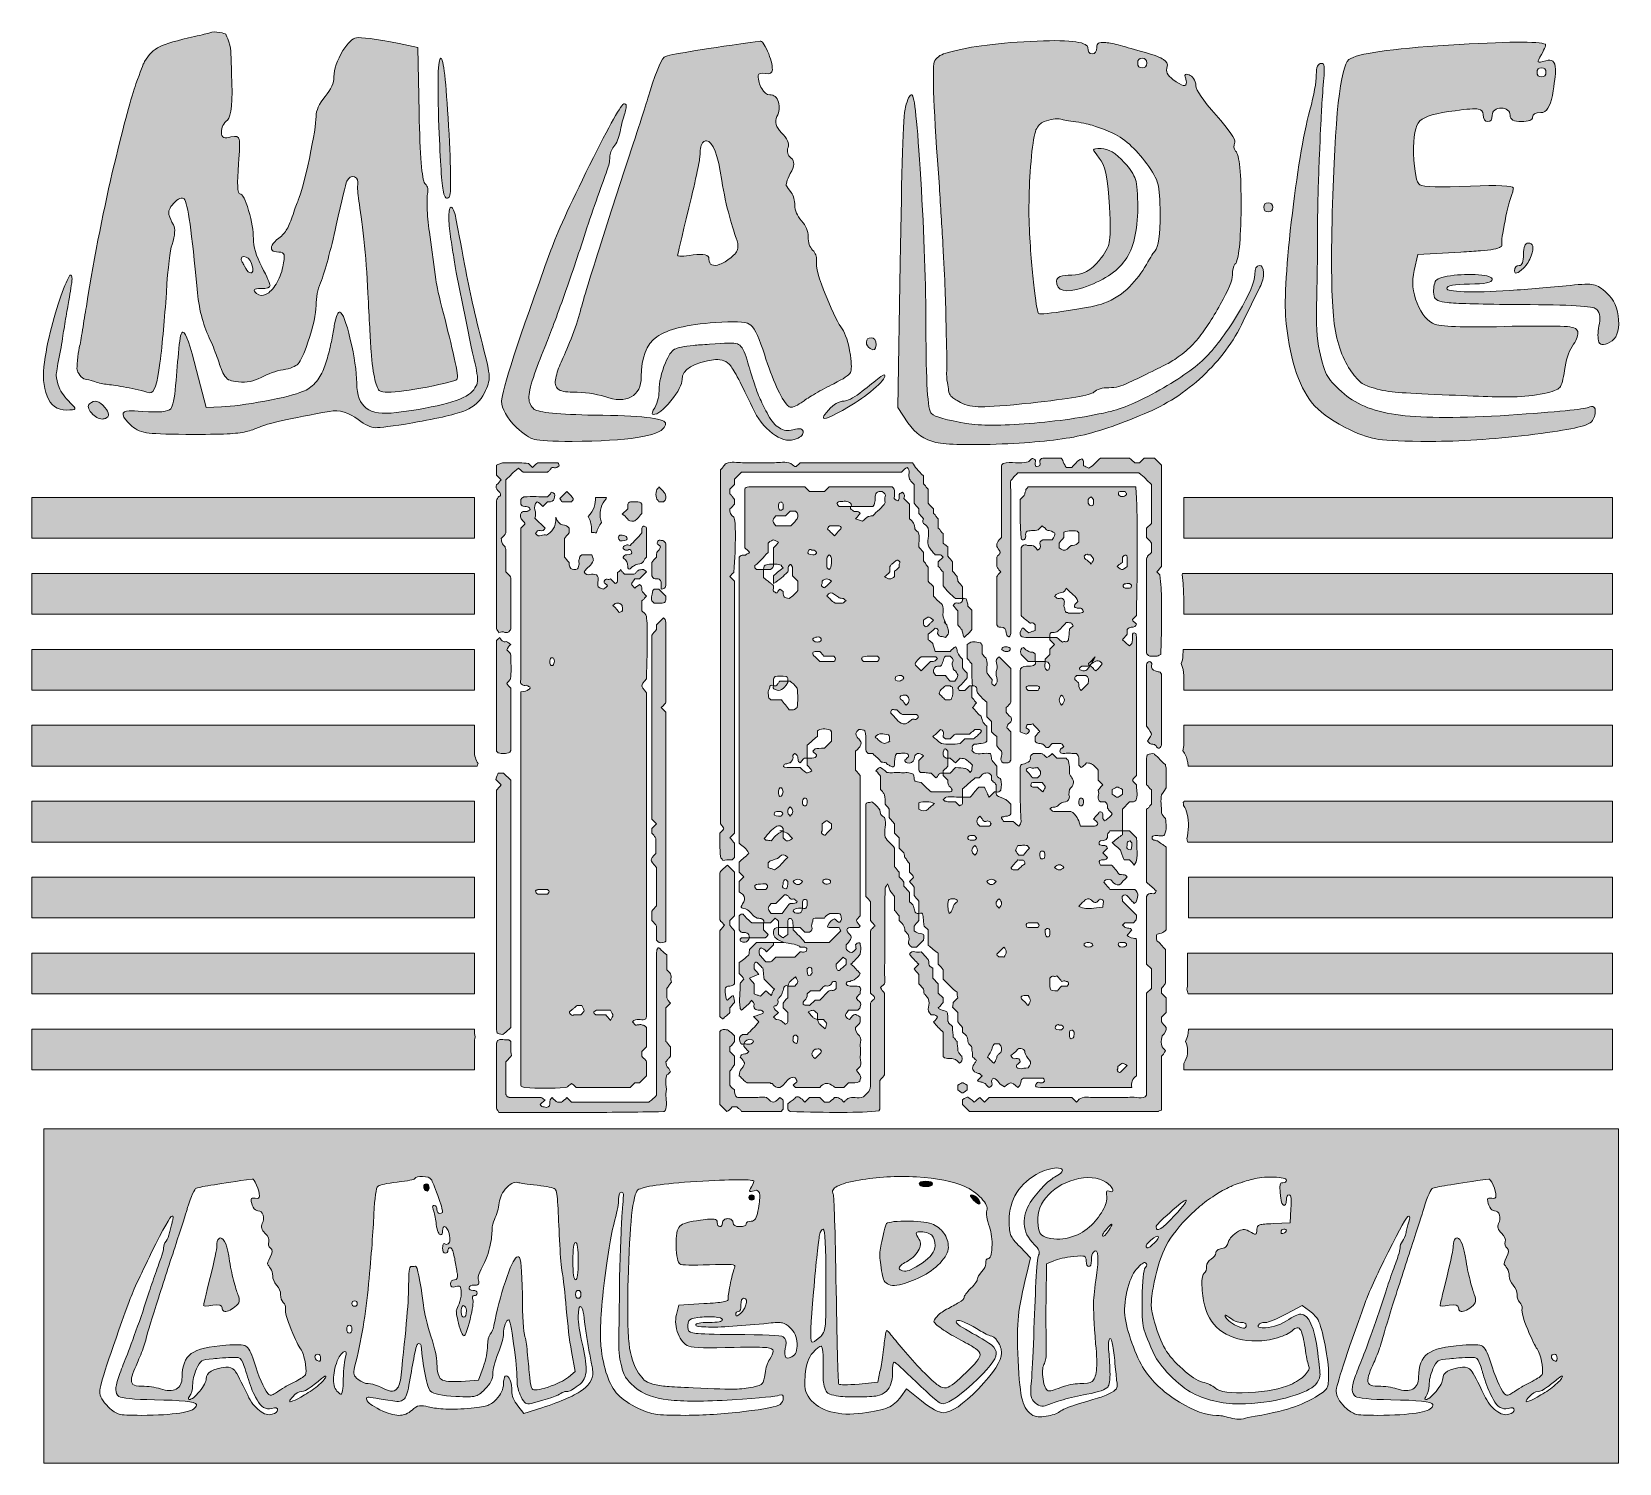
# Model space of a CAD drawing. Header units: inches. Extents: x 82 to 998, y -953 to -127.
import ezdxf

# ---------------------------------------------------------------- set-up
doc = ezdxf.new("R2010")
doc.units = ezdxf.units.IN
doc.header["$MEASUREMENT"] = 0
doc.layers.add('Layer 1', color=7, linetype='Continuous')

# ---------------------------------------------------------------- blocks, each defined once
blk = doc.blocks.new('block 3')
at = {"layer": 'Layer 1', "true_color": 0xd21b30}
h = blk.add_hatch(color=242, dxfattribs=at)
h.dxf.hatch_style = 2
edge = h.paths.add_edge_path()
edge.add_spline(control_points=[(102.47, -345.26), (97.06, -345.26), (93.31, -342.55), (91.22, -337.14), (89.13, -331.73), (88.64, -325.21), (89.74, -317.58), (90.85, -309.96), (92.45, -302.33), (94.54, -294.7), (96.63, -287.08), (98.72, -280.62), (100.81, -275.33), (102.9, -270.04), (104.19, -267.39), (104.69, -267.39), (105.18, -267.39), (105.48, -267.83), (105.61, -268.69), (105.73, -269.55), (105.61, -271.08), (105.24, -273.3), (104.87, -275.51), (104.5, -277.79), (104.13, -280.12), (103.76, -282.47), (103.21, -285.66), (102.47, -289.72), (101.74, -293.78), (101.12, -297.53), (100.63, -300.98), (100.13, -304.91), (99.34, -309.53), (98.23, -314.81), (97.12, -320.11), (96.57, -323.61), (96.57, -325.33), (96.57, -327.05), (97.12, -329.33), (98.23, -332.16), (99.34, -334.99), (101.49, -338), (104.69, -341.2), (106.65, -342.92), (107.51, -344.03), (107.27, -344.52), (107.02, -345.02), (105.42, -345.26), (102.47, -345.26)], knot_values=[0, 0, 0, 0, 1, 1, 1, 2, 2, 2, 3, 3, 3, 4, 4, 4, 5, 5, 5, 6, 6, 6, 7, 7, 7, 8, 8, 8, 9, 9, 9, 10, 10, 10, 11, 11, 11, 12, 12, 12, 13, 13, 13, 14, 14, 14, 15, 15, 15, 16, 16, 16, 16], degree=3, periodic=1)
edge = h.paths.add_edge_path()
edge.add_spline(control_points=[(246.39, -175.88), (246.39, -172.43), (248.11, -168.62), (251.56, -164.44), (255, -160.26), (256.72, -156.44), (256.72, -153), (256.72, -148.57), (258.45, -143.53), (261.89, -137.87), (264.84, -133.2), (267.43, -130.73), (269.64, -130.49), (272.1, -130), (280.34, -131.1), (294.37, -133.81), (294.37, -133.81), (305.07, -136.02), (305.07, -136.02), (305.07, -136.02), (305.81, -173.66), (305.81, -173.66), (306.3, -198.51), (307.4, -212.17), (309.13, -214.62), (310.11, -215.61), (310.66, -216.53), (310.79, -217.39), (310.91, -218.26), (310.85, -219.3), (310.6, -220.53), (310.35, -221.76), (310.29, -224.4), (310.42, -228.46), (310.54, -232.52), (310.97, -237.26), (311.71, -242.67), (311.71, -242.67), (315.4, -269.98), (315.4, -269.98), (315.89, -273.43), (317.37, -279.94), (319.83, -289.54), (322.29, -299.13), (324.38, -307.68), (326.1, -315.18), (327.82, -322.69), (328.32, -326.81), (327.58, -327.54), (326.35, -328.53), (320.63, -330.01), (310.42, -331.97), (300.21, -333.94), (292.64, -334.93), (287.72, -334.93), (285.51, -334.93), (283.97, -334.68), (283.11, -334.19), (282.25, -333.7), (281.32, -331.55), (280.34, -327.73), (279.36, -323.92), (278.62, -318.45), (278.13, -311.31), (277.63, -304.17), (277.02, -292.98), (276.28, -277.73), (275.79, -266.9), (274.99, -256.57), (273.88, -246.73), (272.78, -236.89), (271.86, -229.57), (271.12, -224.77), (270.38, -219.97), (270.13, -216.84), (270.38, -215.36), (270.87, -212.9), (270.25, -211.37), (268.54, -210.75), (266.81, -210.14), (265.33, -210.93), (264.11, -213.15), (263.37, -215.12), (261.34, -223.61), (258.02, -238.61), (254.7, -253.62), (251.68, -264.69), (248.98, -271.82), (247.25, -275.76), (246.39, -280.12), (246.39, -284.92), (246.39, -289.72), (244.79, -296.79), (241.6, -306.14), (239.38, -312.78), (237.54, -316.91), (236.06, -318.5), (234.59, -320.11), (231.69, -321.27), (227.39, -322.01), (223.08, -322.75), (218.84, -324.22), (214.66, -326.44), (210.47, -328.65), (206.17, -329.52), (201.74, -329.02), (199.53, -328.78), (197.87, -328.47), (196.76, -328.1), (195.65, -327.73), (194.67, -326.93), (193.81, -325.7), (192.94, -324.47), (192.27, -323.18), (191.78, -321.82), (191.28, -320.47), (190.42, -318.01), (189.2, -314.44), (187.96, -310.88), (186.49, -307.25), (184.76, -303.56), (181.08, -295.69), (178.73, -286.34), (177.76, -275.51), (174.8, -242.8), (172.34, -225.45), (170.37, -223.48), (169.14, -222.25), (167.05, -223.11), (164.1, -226.06), (161.89, -228.52), (161.02, -230.68), (161.52, -232.52), (162.01, -234.37), (162.87, -236.34), (164.1, -238.42), (165.33, -240.52), (165.08, -244.27), (163.36, -249.68), (162.13, -253.13), (161.02, -262.41), (160.04, -277.54), (159.05, -292.67), (157.83, -306.2), (156.35, -318.13), (154.87, -330.07), (152.9, -335.79), (150.45, -335.29), (146.02, -334.07), (141.53, -333.02), (136.98, -332.16), (132.42, -331.3), (128.86, -330.74), (126.28, -330.5), (123.69, -330.25), (121.11, -329.7), (118.53, -328.84), (115.94, -327.98), (114.16, -327.49), (113.18, -327.36), (112.19, -327.24), (111.2, -326.5), (110.22, -325.15), (109.24, -323.8), (108.68, -322.75), (108.56, -322.01), (108.44, -321.27), (108.5, -319.49), (108.75, -316.66), (108.99, -313.83), (109.36, -311.37), (109.86, -309.28), (110.34, -307.19), (110.96, -303.74), (111.7, -298.95), (112.44, -294.15), (113.18, -289.66), (113.91, -285.48), (118.83, -254.97), (124.18, -227.72), (129.97, -203.74), (135.74, -179.75), (139.93, -164.19), (142.51, -157.06), (145.09, -149.92), (146.76, -145.62), (147.49, -144.14), (149.71, -140.21), (152.6, -137.38), (156.17, -135.65), (159.73, -133.93), (166.44, -131.96), (176.28, -129.75), (180.71, -128.77), (183.66, -128.03), (185.14, -127.53), (186.61, -127.04), (188.46, -126.98), (190.67, -127.35), (192.88, -127.72), (194.11, -128.09), (194.36, -128.46), (194.6, -128.82), (195.16, -130.3), (196.02, -132.88), (196.88, -135.47), (197.31, -137.75), (197.31, -139.71), (197.31, -141.68), (197.43, -145.49), (197.68, -151.15), (198.42, -167.15), (197.62, -176.06), (195.28, -177.91), (192.94, -179.75), (191.78, -182.15), (191.78, -185.1), (191.78, -188.05), (193.62, -188.92), (197.31, -187.68), (200.26, -186.95), (201.86, -187.44), (202.11, -189.16), (202.35, -190.88), (202.23, -195.56), (201.74, -203.18), (200.76, -214.75), (201, -220.53), (202.48, -220.53), (203.96, -220.53), (205.62, -223.73), (207.46, -230.12), (209.31, -236.52), (210.23, -241.93), (210.23, -246.36), (210.23, -250.79), (211.83, -256.2), (215.03, -262.6), (218.22, -268.75), (219.82, -272.37), (219.82, -273.48), (219.82, -274.59), (218.1, -275.14), (214.66, -275.14), (212.44, -275.14), (211.15, -275.33), (210.78, -275.7), (210.41, -276.07), (210.84, -276.87), (212.07, -278.09), (213.79, -279.33), (215.64, -279.45), (217.61, -278.46), (219.58, -277.48), (221.48, -275.51), (223.33, -272.56), (225.17, -269.61), (226.47, -266.29), (227.2, -262.6), (227.94, -259.15), (228.18, -256.88), (227.94, -255.77), (227.69, -254.66), (226.71, -254.11), (224.99, -254.11), (223.02, -254.11), (221.73, -253.74), (221.11, -253), (220.5, -252.26), (220.5, -251.28), (221.11, -250.05), (221.73, -248.82), (223.02, -247.47), (224.99, -245.99), (226.96, -244.51), (228.49, -242.8), (229.6, -240.82), (230.71, -238.86), (231.87, -236.03), (233.11, -232.34), (234.34, -228.65), (235.32, -225.94), (236.06, -224.22), (237.78, -220.29), (239.93, -212.22), (242.52, -200.05), (245.1, -187.87), (246.39, -179.81), (246.39, -175.88)], knot_values=[0, 0, 0, 0, 1, 1, 1, 2, 2, 2, 3, 3, 3, 4, 4, 4, 5, 5, 5, 6, 6, 6, 7, 7, 7, 8, 8, 8, 9, 9, 9, 10, 10, 10, 11, 11, 11, 12, 12, 12, 13, 13, 13, 14, 14, 14, 15, 15, 15, 16, 16, 16, 17, 17, 17, 18, 18, 18, 19, 19, 19, 20, 20, 20, 21, 21, 21, 22, 22, 22, 23, 23, 23, 24, 24, 24, 25, 25, 25, 26, 26, 26, 27, 27, 27, 28, 28, 28, 29, 29, 29, 30, 30, 30, 31, 31, 31, 32, 32, 32, 33, 33, 33, 34, 34, 34, 35, 35, 35, 36, 36, 36, 37, 37, 37, 38, 38, 38, 39, 39, 39, 40, 40, 40, 41, 41, 41, 42, 42, 42, 43, 43, 43, 44, 44, 44, 45, 45, 45, 46, 46, 46, 47, 47, 47, 48, 48, 48, 49, 49, 49, 50, 50, 50, 51, 51, 51, 52, 52, 52, 53, 53, 53, 54, 54, 54, 55, 55, 55, 56, 56, 56, 57, 57, 57, 58, 58, 58, 59, 59, 59, 60, 60, 60, 61, 61, 61, 62, 62, 62, 63, 63, 63, 64, 64, 64, 65, 65, 65, 66, 66, 66, 67, 67, 67, 68, 68, 68, 69, 69, 69, 70, 70, 70, 71, 71, 71, 72, 72, 72, 73, 73, 73, 74, 74, 74, 75, 75, 75, 76, 76, 76, 77, 77, 77, 78, 78, 78, 79, 79, 79, 80, 80, 80, 81, 81, 81, 82, 82, 82, 83, 83, 83, 84, 84, 84, 85, 85, 85, 86, 86, 86, 87, 87, 87, 88, 88, 88, 89, 89, 89, 90, 90, 90, 91, 91, 91, 92, 92, 92, 93, 93, 93, 94, 94, 94, 95, 95, 95, 96, 96, 96, 96], degree=3, periodic=1)
edge = h.paths.add_edge_path()
edge.add_spline(control_points=[(115.76, -341.57), (118.46, -339.11), (121.42, -339.85), (124.62, -343.78), (127.32, -346.98), (127.44, -349.07), (124.98, -350.05), (124.49, -350.3), (123.88, -350.42), (123.14, -350.42), (120.92, -350.42), (118.83, -349.25), (116.86, -346.92), (114.89, -344.58), (114.53, -342.8), (115.76, -341.57)], knot_values=[0, 0, 0, 0, 1, 1, 1, 2, 2, 2, 3, 3, 3, 4, 4, 4, 5, 5, 5, 5], degree=3, periodic=1)
edge = h.paths.add_edge_path()
edge.add_spline(control_points=[(327.21, -265.92), (326.71, -262.97), (326.16, -259.59), (325.55, -255.77), (324.93, -251.96), (324.31, -247.9), (323.7, -243.59), (323.09, -239.29), (322.84, -235.66), (322.97, -232.71), (323.09, -229.75), (323.52, -228.28), (324.26, -228.28), (325.24, -228.28), (326.16, -230.43), (327.02, -234.73), (327.88, -239.04), (329.61, -248.15), (332.19, -262.04), (334.78, -275.94), (338.15, -291.01), (342.34, -307.25), (344.8, -316.6), (346.09, -322.75), (346.21, -325.7), (346.34, -328.65), (345.41, -331.85), (343.45, -335.29), (341.23, -339.97), (337.6, -343.36), (332.56, -345.44), (327.51, -347.53), (317.37, -349.93), (302.11, -352.64), (290.31, -354.6), (283.11, -355.53), (280.53, -355.41), (277.94, -355.28), (274.68, -353.74), (270.75, -350.79), (265.33, -346.61), (259.8, -345.02), (254.14, -346), (243.07, -347.96), (234.03, -349.74), (227.02, -351.35), (220.01, -352.94), (215.58, -354.17), (213.73, -355.04), (211.89, -355.9), (209.67, -356.7), (207.09, -357.44), (204.51, -358.17), (201.06, -358.66), (196.76, -358.91), (192.45, -359.15), (185.5, -359.28), (175.91, -359.28), (162.87, -359.28), (154.26, -359.03), (150.08, -358.54), (145.89, -358.05), (142.57, -356.7), (140.11, -354.48), (133.96, -348.82), (133.47, -345.87), (138.64, -345.63), (140.11, -345.63), (142.7, -345.75), (146.39, -346), (155.73, -346.73), (161.15, -346.24), (162.63, -344.52), (163.85, -343.04), (164.77, -338.56), (165.39, -331.05), (166, -323.55), (166.62, -316.47), (167.24, -309.83), (167.85, -303.19), (168.65, -299.99), (169.64, -300.24), (171.35, -300.48), (173.94, -307.86), (177.38, -322.38), (177.38, -322.38), (182.92, -343.78), (182.92, -343.78), (182.92, -343.78), (191.78, -343.41), (191.78, -343.41), (197.92, -343.17), (206.29, -342.06), (216.87, -340.09), (227.45, -338.12), (234.71, -336.28), (238.64, -334.56), (241.35, -333.58), (243.75, -331.91), (245.84, -329.57), (247.93, -327.24), (249.53, -324.66), (250.64, -321.82), (251.74, -319), (252.73, -315.98), (253.59, -312.78), (254.45, -309.59), (255.12, -306.51), (255.62, -303.56), (256.11, -300.61), (256.6, -297.96), (257.1, -295.62), (257.58, -293.29), (258.07, -291.51), (258.57, -290.27), (259.06, -289.05), (259.55, -288.55), (260.05, -288.8), (261.77, -289.29), (263.79, -294.52), (266.14, -304.48), (268.47, -314.44), (269.7, -322.87), (269.83, -329.76), (269.95, -336.65), (271.79, -341.45), (275.36, -344.15), (278.92, -346.86), (284.64, -347.71), (292.52, -346.73), (317.37, -343.54), (332.01, -339.48), (336.44, -334.56), (337.66, -333.08), (338.52, -331.79), (339.02, -330.68), (339.51, -329.57), (339.63, -327.91), (339.39, -325.7), (339.14, -323.49), (338.77, -321.4), (338.28, -319.43), (337.78, -317.46), (336.99, -313.89), (335.88, -308.72), (334.78, -303.56), (333.73, -298.39), (332.74, -293.23), (332.74, -293.23), (327.21, -265.92), (327.21, -265.92)], knot_values=[0, 0, 0, 0, 1, 1, 1, 2, 2, 2, 3, 3, 3, 4, 4, 4, 5, 5, 5, 6, 6, 6, 7, 7, 7, 8, 8, 8, 9, 9, 9, 10, 10, 10, 11, 11, 11, 12, 12, 12, 13, 13, 13, 14, 14, 14, 15, 15, 15, 16, 16, 16, 17, 17, 17, 18, 18, 18, 19, 19, 19, 20, 20, 20, 21, 21, 21, 22, 22, 22, 23, 23, 23, 24, 24, 24, 25, 25, 25, 26, 26, 26, 27, 27, 27, 28, 28, 28, 29, 29, 29, 30, 30, 30, 31, 31, 31, 32, 32, 32, 33, 33, 33, 34, 34, 34, 35, 35, 35, 36, 36, 36, 37, 37, 37, 38, 38, 38, 39, 39, 39, 40, 40, 40, 41, 41, 41, 42, 42, 42, 43, 43, 43, 44, 44, 44, 45, 45, 45, 46, 46, 46, 47, 47, 47, 48, 48, 48, 49, 49, 49, 50, 50, 50, 50], degree=3, periodic=1)
edge = h.paths.add_edge_path()
edge.add_spline(control_points=[(209.12, -260.75), (208.14, -258.05), (206.66, -256.69), (204.69, -256.69), (204.2, -256.69), (203.83, -256.82), (203.59, -257.06), (203.34, -257.31), (203.22, -257.68), (203.22, -258.17), (203.22, -258.66), (203.4, -259.22), (203.77, -259.83), (204.14, -260.44), (204.57, -261.25), (205.06, -262.23), (206.04, -264.2), (207.03, -265.43), (208.01, -265.92), (209, -266.41), (209.61, -266.17), (209.86, -265.18), (210.1, -264.2), (209.86, -262.72), (209.12, -260.75)], knot_values=[0, 0, 0, 0, 1, 1, 1, 2, 2, 2, 3, 3, 3, 4, 4, 4, 5, 5, 5, 6, 6, 6, 7, 7, 7, 8, 8, 8, 8], degree=3, periodic=1)
edge = h.paths.add_edge_path()
edge.add_spline(control_points=[(317.25, -181.78), (316.26, -155.46), (316.63, -142.29), (318.35, -142.29), (319.83, -142.29), (321.3, -155.34), (322.78, -181.41), (324.26, -207.49), (324.38, -221.14), (323.15, -222.37), (321.67, -223.85), (320.57, -222.87), (319.83, -219.42), (318.84, -214.75), (317.98, -202.2), (317.25, -181.78)], knot_values=[0, 0, 0, 0, 1, 1, 1, 2, 2, 2, 3, 3, 3, 4, 4, 4, 5, 5, 5, 5], degree=3, periodic=1)
h = blk.add_hatch(color=242, dxfattribs=at)
h.dxf.hatch_style = 2
edge = h.paths.add_edge_path()
edge.add_spline(control_points=[(381.82, -253), (385.02, -243.9), (392.46, -227.54), (404.15, -203.92), (415.83, -180.3), (422.54, -168.49), (424.26, -168.49), (424.75, -168.49), (425.06, -168.74), (425.18, -169.23), (425.31, -169.73), (425.24, -170.52), (425, -171.63), (424.75, -172.74), (424.45, -173.91), (424.08, -175.14), (423.71, -176.37), (423.28, -177.91), (422.79, -179.75), (422.29, -181.6), (421.92, -183.26), (421.68, -184.73), (420.94, -188.42), (419.77, -191.25), (418.17, -193.22), (416.57, -195.19), (415.77, -197.28), (415.77, -199.49), (415.77, -201.47), (415.22, -204.05), (414.11, -207.24), (413.01, -210.44), (411.22, -215.42), (408.76, -222.19), (406.3, -228.96), (403.96, -235.78), (401.75, -242.67), (397.57, -255.71), (393.26, -268.44), (388.84, -280.86), (384.41, -293.29), (380.9, -302.64), (378.32, -308.91), (375.73, -315.18), (373.52, -321.03), (371.68, -326.44), (369.83, -331.85), (368.97, -335.85), (369.09, -338.43), (369.21, -341.01), (370.26, -343.17), (372.23, -344.89), (374.69, -346.61), (386.25, -347.71), (406.92, -348.21), (433.24, -348.45), (446.89, -349.93), (447.88, -352.64), (448.12, -353.38), (447.88, -354.24), (447.14, -355.22), (444.19, -360.39), (426.48, -363.09), (394, -363.34), (382.43, -363.34), (375.24, -362.97), (372.41, -362.23), (369.58, -361.49), (366.08, -359.15), (361.9, -355.22), (356.24, -349.56), (353.41, -344.52), (353.41, -340.09), (353.41, -334.19), (362.88, -305.16), (381.82, -253)], knot_values=[0, 0, 0, 0, 1, 1, 1, 2, 2, 2, 3, 3, 3, 4, 4, 4, 5, 5, 5, 6, 6, 6, 7, 7, 7, 8, 8, 8, 9, 9, 9, 10, 10, 10, 11, 11, 11, 12, 12, 12, 13, 13, 13, 14, 14, 14, 15, 15, 15, 16, 16, 16, 17, 17, 17, 18, 18, 18, 19, 19, 19, 20, 20, 20, 21, 21, 21, 22, 22, 22, 23, 23, 23, 24, 24, 24, 25, 25, 25, 25], degree=3, periodic=1)
edge = h.paths.add_edge_path()
edge.add_spline(control_points=[(522.42, -227.17), (522.42, -230.12), (523.71, -233.07), (526.3, -236.03), (528.88, -238.98), (530.17, -242.06), (530.17, -245.25), (530.17, -248.7), (531.03, -251.28), (532.75, -253), (534.47, -254.73), (535.21, -256.69), (534.97, -258.91), (534.47, -262.6), (536.32, -269.49), (540.5, -279.57), (544.68, -289.66), (547.76, -295.94), (549.73, -298.39), (551.7, -301.1), (553.29, -306.14), (554.53, -313.52), (555.26, -318.94), (555.26, -322.32), (554.53, -323.67), (553.79, -325.03), (550.59, -327.18), (544.93, -330.13), (541.24, -331.85), (537.74, -333.7), (534.42, -335.66), (531.09, -337.64), (528.7, -339.17), (527.22, -340.28), (525.74, -341.38), (524.33, -342.25), (522.98, -342.86), (521.62, -343.48), (520.58, -343.72), (519.84, -343.6), (519.1, -343.48), (518.36, -342.92), (517.63, -341.94), (513.44, -336.53), (508.89, -325.95), (503.97, -310.2), (501.26, -301.84), (498.68, -296.98), (496.22, -295.62), (493.76, -294.27), (487.24, -293.96), (476.66, -294.7), (460.18, -295.94), (448.92, -298.7), (442.9, -303), (436.87, -307.31), (433.86, -315), (433.86, -326.07), (433.86, -331.73), (431.95, -335.61), (428.14, -337.69), (424.32, -339.79), (419.22, -339.72), (412.82, -337.51), (407.41, -335.79), (401.26, -334.93), (394.37, -334.93), (390.19, -334.93), (387.36, -334.31), (385.88, -333.08), (384.41, -331.85), (383.97, -329.76), (384.59, -326.81), (385.2, -323.85), (386.25, -320.78), (387.73, -317.58), (389.2, -314.39), (391.11, -309.89), (393.45, -304.11), (395.78, -298.33), (397.57, -292.98), (398.8, -288.06), (400.52, -281.42), (404.52, -268.32), (410.79, -248.76), (417.07, -229.2), (423.21, -210.19), (429.24, -191.74), (435.27, -173.29), (438.53, -163.09), (439.02, -161.11), (442.96, -148.57), (445.91, -141.93), (447.88, -141.19), (453.05, -139.71), (471.25, -136.76), (502.49, -132.33), (503.48, -132.09), (504.89, -134.06), (506.74, -138.24), (508.58, -142.42), (509.51, -145.99), (509.51, -148.94), (509.51, -150.91), (508.15, -151.65), (505.45, -151.15), (502.74, -150.66), (501.39, -151.03), (501.39, -152.26), (501.39, -154.97), (502.06, -157.49), (503.42, -159.82), (504.77, -162.16), (506.31, -163.33), (508.03, -163.33), (510.49, -163.33), (512.15, -164.75), (513.01, -167.57), (513.87, -170.4), (513.57, -173.17), (512.09, -175.88), (510.61, -178.83), (511.53, -181.96), (514.86, -185.29), (518.18, -188.61), (519.41, -191.44), (518.55, -193.77), (517.68, -196.11), (518.3, -198.14), (520.39, -199.86), (522.48, -201.59), (522.3, -204.54), (519.84, -208.72), (517.87, -212.9), (517.13, -215.3), (517.63, -215.91), (518.11, -216.53), (519.04, -217.82), (520.39, -219.79), (521.74, -221.76), (522.42, -224.22), (522.42, -227.17)], knot_values=[0, 0, 0, 0, 1, 1, 1, 2, 2, 2, 3, 3, 3, 4, 4, 4, 5, 5, 5, 6, 6, 6, 7, 7, 7, 8, 8, 8, 9, 9, 9, 10, 10, 10, 11, 11, 11, 12, 12, 12, 13, 13, 13, 14, 14, 14, 15, 15, 15, 16, 16, 16, 17, 17, 17, 18, 18, 18, 19, 19, 19, 20, 20, 20, 21, 21, 21, 22, 22, 22, 23, 23, 23, 24, 24, 24, 25, 25, 25, 26, 26, 26, 27, 27, 27, 28, 28, 28, 29, 29, 29, 30, 30, 30, 31, 31, 31, 32, 32, 32, 33, 33, 33, 34, 34, 34, 35, 35, 35, 36, 36, 36, 37, 37, 37, 38, 38, 38, 39, 39, 39, 40, 40, 40, 41, 41, 41, 42, 42, 42, 43, 43, 43, 44, 44, 44, 45, 45, 45, 46, 46, 46, 47, 47, 47, 47], degree=3, periodic=1)
edge = h.paths.add_edge_path()
edge.add_spline(control_points=[(464.12, -307.99), (466.33, -307.74), (469.4, -307.5), (473.34, -307.25), (482.2, -306.51), (487.55, -306.45), (489.39, -307.06), (491.24, -307.68), (492.9, -310.2), (494.38, -314.63), (495.11, -317.09), (495.72, -319.06), (496.22, -320.53), (496.46, -321.52), (497.26, -324.17), (498.62, -328.47), (499.97, -332.77), (501.26, -336.28), (502.49, -338.98), (503.72, -341.69), (505.26, -344.77), (507.11, -348.21), (508.95, -351.65), (511.1, -354.11), (513.57, -355.59), (516.02, -357.07), (518.6, -357.44), (521.31, -356.7), (525.49, -355.46), (527.46, -355.96), (527.22, -358.17), (527.22, -359.89), (525.49, -361.25), (522.05, -362.23), (518.36, -363.46), (514.18, -362.29), (509.51, -358.73), (504.83, -355.16), (501.02, -350.18), (498.07, -343.78), (491.67, -330.25), (487.42, -322.19), (485.34, -319.61), (483.24, -317.03), (480.35, -315.86), (476.66, -316.1), (463.87, -317.83), (457.47, -321.64), (457.47, -327.54), (457.47, -330.5), (455.32, -334.62), (451.02, -339.91), (446.71, -345.2), (443.32, -347.84), (440.87, -347.84), (439.88, -347.84), (439.88, -346.98), (440.87, -345.26), (443.08, -341.81), (444.19, -338.12), (444.19, -334.19), (444.19, -329.27), (445.42, -323.85), (447.88, -317.95), (449.6, -313.77), (451.32, -311.19), (453.05, -310.2), (454.76, -309.22), (458.45, -308.48), (464.12, -307.99)], knot_values=[0, 0, 0, 0, 1, 1, 1, 2, 2, 2, 3, 3, 3, 4, 4, 4, 5, 5, 5, 6, 6, 6, 7, 7, 7, 8, 8, 8, 9, 9, 9, 10, 10, 10, 11, 11, 11, 12, 12, 12, 13, 13, 13, 14, 14, 14, 15, 15, 15, 16, 16, 16, 17, 17, 17, 18, 18, 18, 19, 19, 19, 20, 20, 20, 21, 21, 21, 22, 22, 22, 23, 23, 23, 23], degree=3, periodic=1)
edge = h.paths.add_edge_path()
edge.add_spline(control_points=[(467.81, -198.02), (467.81, -200.73), (465.65, -210.93), (461.35, -228.65), (457.04, -246.36), (454.89, -255.46), (454.89, -255.95), (454.89, -256.69), (457.9, -256.63), (463.93, -255.77), (469.96, -254.91), (472.97, -255.71), (472.97, -258.17), (472.97, -259.89), (473.53, -261), (474.63, -261.49), (475.74, -261.99), (477.27, -261.86), (479.25, -261.12), (481.21, -260.38), (483.31, -259.15), (485.52, -257.43), (487.98, -255.46), (489.33, -253.62), (489.58, -251.89), (489.82, -250.18), (489.52, -248.2), (488.66, -245.99), (487.79, -243.78), (486.5, -239.6), (484.78, -233.44), (483.06, -227.3), (481.58, -220.41), (480.35, -212.78), (478.14, -197.78), (475.19, -190.15), (471.5, -189.9), (470.76, -189.9), (470.14, -190.15), (469.65, -190.64), (468.42, -191.87), (467.81, -194.33), (467.81, -198.02)], knot_values=[0, 0, 0, 0, 1, 1, 1, 2, 2, 2, 3, 3, 3, 4, 4, 4, 5, 5, 5, 6, 6, 6, 7, 7, 7, 8, 8, 8, 9, 9, 9, 10, 10, 10, 11, 11, 11, 12, 12, 12, 13, 13, 13, 14, 14, 14, 14], degree=3, periodic=1)
edge = h.paths.add_edge_path()
edge.add_spline(control_points=[(550.84, -340.09), (552.8, -340.09), (555.82, -338.56), (559.88, -335.48), (563.94, -332.4), (567.38, -329.7), (570.21, -327.36), (573.04, -325.03), (574.45, -324.35), (574.45, -325.33), (574.45, -326.81), (572.24, -329.45), (567.81, -333.26), (563.38, -337.08), (558.59, -340.46), (553.42, -343.41), (543.33, -349.32), (538.53, -351.28), (539.03, -349.32), (539.03, -348.58), (540.01, -347.22), (541.98, -345.26), (544.93, -341.81), (547.88, -340.09), (550.84, -340.09)], knot_values=[0, 0, 0, 0, 1, 1, 1, 2, 2, 2, 3, 3, 3, 4, 4, 4, 5, 5, 5, 6, 6, 6, 7, 7, 7, 8, 8, 8, 8], degree=3, periodic=1)
edge = h.paths.add_edge_path()
edge.add_spline(control_points=[(563.75, -306.14), (563.75, -304.42), (564.68, -303.56), (566.52, -303.56), (568.37, -303.56), (569.29, -304.91), (569.29, -307.62), (569.29, -310.57), (568.18, -311.31), (565.97, -309.83), (564.49, -308.85), (563.75, -307.62), (563.75, -306.14)], knot_values=[0, 0, 0, 0, 1, 1, 1, 2, 2, 2, 3, 3, 3, 4, 4, 4, 4], degree=3, periodic=1)
h = blk.add_hatch(color=242, dxfattribs=at)
h.dxf.hatch_style = 2
edge = h.paths.add_edge_path()
edge.add_spline(control_points=[(586.26, -170.52), (587.49, -165.73), (588.71, -163.33), (589.95, -163.33), (591.43, -163.33), (593.14, -179.57), (595.12, -212.04), (597.08, -244.51), (598.07, -273.06), (598.07, -297.65), (598.07, -328.9), (599.11, -345.44), (601.2, -347.29), (603.29, -349.13), (610, -351.04), (621.32, -353.01), (629.43, -354.24), (641.55, -354.24), (657.67, -353.01), (673.77, -351.77), (688.97, -349.56), (703.24, -346.36), (711.11, -344.65), (721.01, -340.4), (732.95, -333.63), (744.87, -326.87), (753.8, -320.53), (759.7, -314.63), (765.85, -308.23), (772.06, -299.75), (778.34, -289.17), (784.61, -278.59), (787.75, -271.21), (787.75, -267.02), (787.75, -263.58), (788.6, -261.86), (790.33, -261.86), (791.81, -261.86), (792.6, -263.21), (792.73, -265.92), (792.85, -268.63), (792.17, -271.45), (790.7, -274.4), (790.7, -274.4), (781.1, -293.96), (781.1, -293.96), (775.44, -305.77), (767.64, -316.35), (757.67, -325.7), (747.71, -335.05), (736.45, -342.31), (723.91, -347.47), (708.9, -353.87), (696.04, -358.17), (685.34, -360.39), (674.64, -362.6), (660.19, -364.08), (641.98, -364.82), (623.03, -365.55), (610.3, -365.24), (603.79, -363.89), (597.27, -362.54), (591.91, -358.78), (587.73, -352.64), (587.73, -352.64), (581.83, -343.78), (581.83, -343.78), (581.83, -343.78), (583.31, -260.75), (583.31, -260.75), (584.05, -205.4), (585.02, -175.32), (586.26, -170.52)], knot_values=[0, 0, 0, 0, 1, 1, 1, 2, 2, 2, 3, 3, 3, 4, 4, 4, 5, 5, 5, 6, 6, 6, 7, 7, 7, 8, 8, 8, 9, 9, 9, 10, 10, 10, 11, 11, 11, 12, 12, 12, 13, 13, 13, 14, 14, 14, 15, 15, 15, 16, 16, 16, 17, 17, 17, 18, 18, 18, 19, 19, 19, 20, 20, 20, 21, 21, 21, 22, 22, 22, 23, 23, 23, 24, 24, 24, 24], degree=3, periodic=1)
edge = h.paths.add_edge_path()
edge.add_spline(control_points=[(609.51, -139.34), (620.82, -135.9), (637.12, -133.62), (658.4, -132.52), (679.68, -131.41), (690.69, -132.58), (691.43, -136.02), (691.43, -138.48), (692.29, -139.71), (694.01, -139.71), (695.73, -139.71), (696.6, -138.48), (696.6, -136.02), (696.6, -134.79), (696.9, -133.99), (697.52, -133.62), (698.13, -133.25), (699.55, -133.13), (701.76, -133.25), (703.98, -133.38), (706.8, -133.93), (710.25, -134.91), (713.69, -135.9), (718.49, -137.25), (724.64, -138.97), (729.81, -140.45), (733.31, -141.8), (735.16, -143.03), (737.01, -144.27), (737.68, -145.62), (737.19, -147.09), (736.2, -149.8), (737.31, -152.26), (740.51, -154.47), (745.92, -158.66), (748.5, -159.15), (748.26, -155.95), (748.26, -155.46), (748.13, -154.84), (747.89, -154.1), (747.15, -152.39), (747.27, -151.52), (748.26, -151.52), (750.47, -151.52), (752.19, -153), (753.43, -155.95), (753.67, -156.69), (753.8, -157.42), (753.8, -158.16), (753.8, -160.62), (757.67, -166.28), (765.42, -175.14), (773.17, -183.99), (776.8, -189.16), (776.31, -190.64), (775.32, -192.85), (775.44, -194.57), (776.68, -195.8), (778.89, -197.78), (779.93, -208.6), (779.81, -228.28), (779.68, -247.96), (778.52, -258.91), (776.31, -261.12), (775.32, -262.35), (774.83, -264.44), (774.83, -267.39), (774.83, -270.35), (772.49, -276.01), (767.82, -284.37), (763.14, -292.73), (758.59, -299.63), (754.16, -305.03), (751.7, -307.99), (748.93, -310.63), (745.86, -312.97), (742.78, -315.31), (740.08, -317.09), (737.74, -318.32), (735.4, -319.55), (731.71, -321.4), (726.67, -323.85), (721.63, -326.32), (717.5, -328.28), (714.31, -329.76), (711.11, -331.48), (707.54, -332.34), (703.61, -332.34), (699.67, -332.34), (696.78, -333.21), (694.94, -334.93), (693.09, -336.65), (680.97, -338.74), (658.59, -341.2), (644.32, -342.67), (634.79, -343.41), (629.99, -343.41), (625.19, -343.41), (621.19, -342.55), (618, -340.83), (616.52, -340.09), (615.41, -339.48), (614.67, -338.98), (613.94, -338.49), (613.2, -337.88), (612.46, -337.14), (611.72, -336.4), (611.29, -335.36), (611.17, -334), (611.04, -332.65), (610.8, -331.11), (610.43, -329.39), (610.06, -327.67), (609.93, -325.21), (610.06, -322.01), (610.18, -318.81), (610.18, -315.25), (610.06, -311.31), (609.93, -307.38), (609.81, -302.27), (609.69, -295.99), (609.57, -289.72), (609.38, -283.02), (609.14, -275.88), (608.89, -268.75), (608.46, -259.96), (607.85, -249.5), (607.23, -239.04), (606.56, -228.04), (605.82, -216.47), (602.62, -172.92), (601.63, -148.94), (602.86, -144.51), (603.85, -142.05), (606.06, -140.33), (609.51, -139.34)], knot_values=[0, 0, 0, 0, 1, 1, 1, 2, 2, 2, 3, 3, 3, 4, 4, 4, 5, 5, 5, 6, 6, 6, 7, 7, 7, 8, 8, 8, 9, 9, 9, 10, 10, 10, 11, 11, 11, 12, 12, 12, 13, 13, 13, 14, 14, 14, 15, 15, 15, 16, 16, 16, 17, 17, 17, 18, 18, 18, 19, 19, 19, 20, 20, 20, 21, 21, 21, 22, 22, 22, 23, 23, 23, 24, 24, 24, 25, 25, 25, 26, 26, 26, 27, 27, 27, 28, 28, 28, 29, 29, 29, 30, 30, 30, 31, 31, 31, 32, 32, 32, 33, 33, 33, 34, 34, 34, 35, 35, 35, 36, 36, 36, 37, 37, 37, 38, 38, 38, 39, 39, 39, 40, 40, 40, 41, 41, 41, 42, 42, 42, 43, 43, 43, 44, 44, 44, 45, 45, 45, 45], degree=3, periodic=1)
edge = h.paths.add_edge_path()
edge.add_spline(control_points=[(725.38, -203.18), (722.18, -198.75), (718.86, -195.01), (715.42, -191.93), (711.97, -188.85), (708.34, -186.52), (704.53, -184.92), (700.71, -183.32), (697.52, -182.09), (694.94, -181.23), (692.35, -180.37), (688.91, -179.63), (684.6, -179.01), (680.3, -178.4), (677.41, -177.85), (675.93, -177.35), (673.22, -176.86), (670.03, -177.35), (666.34, -178.83), (664.12, -179.57), (662.52, -181.17), (661.54, -183.63), (660.55, -186.09), (659.69, -191.13), (658.96, -198.75), (657.48, -214.99), (657.11, -229.88), (657.85, -243.41), (658.59, -256.94), (659.51, -267.95), (660.62, -276.43), (661.72, -284.92), (662.52, -289.29), (663.02, -289.54), (664, -290.03), (669.71, -289.48), (680.18, -287.87), (690.63, -286.28), (697.46, -284.86), (700.66, -283.63), (706.56, -281.42), (711.48, -278.28), (715.42, -274.22), (719.35, -270.16), (722.61, -265.86), (725.2, -261.31), (727.78, -256.75), (729.44, -254.11), (730.18, -253.37), (732.14, -251.4), (733.13, -244.27), (733.13, -231.97), (733.13, -223.85), (732.7, -218.13), (731.84, -214.81), (730.97, -211.49), (728.82, -207.61), (725.38, -203.18)], knot_values=[0, 0, 0, 0, 1, 1, 1, 2, 2, 2, 3, 3, 3, 4, 4, 4, 5, 5, 5, 6, 6, 6, 7, 7, 7, 8, 8, 8, 9, 9, 9, 10, 10, 10, 11, 11, 11, 12, 12, 12, 13, 13, 13, 14, 14, 14, 15, 15, 15, 16, 16, 16, 17, 17, 17, 18, 18, 18, 19, 19, 19, 19], degree=3, periodic=1)
edge = h.paths.add_edge_path()
edge.add_spline(control_points=[(698.07, -199.86), (695.86, -197.16), (694.75, -195.56), (694.75, -195.06), (694.75, -194.57), (696.23, -194.33), (699.18, -194.33), (703.11, -194.33), (707.54, -197.04), (712.47, -202.44), (715.91, -206.14), (718.06, -209.4), (718.92, -212.22), (719.78, -215.06), (720.21, -220.53), (720.21, -228.65), (720.21, -241.93), (717.81, -251.96), (713.02, -258.72), (708.22, -265.49), (700.04, -270.84), (688.48, -274.77), (678.39, -277.97), (673.35, -276.62), (673.35, -270.71), (673.35, -268.5), (676.3, -267.39), (682.2, -267.39), (688.11, -267.39), (693.4, -264.57), (698.07, -258.91), (701.27, -254.97), (703.18, -251.53), (703.79, -248.57), (704.4, -245.62), (704.47, -238.74), (703.98, -227.91), (703.24, -212.66), (701.27, -203.31), (698.07, -199.86)], knot_values=[0, 0, 0, 0, 1, 1, 1, 2, 2, 2, 3, 3, 3, 4, 4, 4, 5, 5, 5, 6, 6, 6, 7, 7, 7, 8, 8, 8, 9, 9, 9, 10, 10, 10, 11, 11, 11, 12, 12, 12, 13, 13, 13, 13], degree=3, periodic=1)
edge = h.paths.add_edge_path()
edge.add_spline(control_points=[(722.8, -147.83), (724.52, -147.83), (725.38, -146.91), (725.38, -145.06), (725.38, -143.22), (724.52, -142.29), (722.8, -142.29), (721.07, -142.29), (720.21, -143.22), (720.21, -145.06), (720.21, -146.91), (721.07, -147.83), (722.8, -147.83)], knot_values=[0, 0, 0, 0, 1, 1, 1, 2, 2, 2, 3, 3, 3, 4, 4, 4, 4], degree=3, periodic=1)
edge = h.paths.add_edge_path()
edge.add_spline(control_points=[(795.49, -230.86), (793.77, -230.86), (792.91, -230), (792.91, -228.28), (792.91, -226.56), (793.77, -225.69), (795.49, -225.69), (797.21, -225.69), (798.08, -226.56), (798.08, -228.28), (798.08, -230), (797.21, -230.86), (795.49, -230.86)], knot_values=[0, 0, 0, 0, 1, 1, 1, 2, 2, 2, 3, 3, 3, 4, 4, 4, 4], degree=3, periodic=1)
h = blk.add_hatch(color=242, dxfattribs=at)
h.dxf.hatch_style = 2
edge = h.paths.add_edge_path()
edge.add_spline(control_points=[(823.17, -151.89), (823.17, -147.46), (824.15, -145.25), (826.12, -145.25), (827.1, -145.25), (827.65, -145.86), (827.78, -147.09), (827.9, -148.33), (827.72, -151.89), (827.23, -157.79), (826.73, -163.7), (826.36, -168.99), (826.12, -173.66), (825.87, -178.34), (825.5, -186.52), (825.01, -198.2), (824.52, -209.89), (824.15, -222.37), (823.9, -235.66), (823.9, -256.32), (823.72, -272.32), (823.35, -283.63), (822.98, -294.95), (823.54, -304.11), (825.01, -311.12), (826.49, -318.13), (828.08, -323.06), (829.81, -325.88), (831.53, -328.71), (834.73, -332.1), (839.4, -336.03), (846.78, -342.43), (857.54, -346.49), (871.69, -348.21), (885.84, -349.93), (906.69, -349.93), (934.24, -348.21), (962.29, -346.24), (977.54, -344.77), (980, -343.78), (982.95, -342.55), (984.3, -343.41), (984.06, -346.36), (984.06, -348.82), (983.08, -350.91), (981.11, -352.64), (978.16, -354.85), (966.28, -357.19), (945.5, -359.65), (924.71, -362.11), (905.83, -363.34), (888.85, -363.34), (874.09, -363.34), (864.25, -362.97), (859.33, -362.23), (854.41, -361.49), (848.87, -359.65), (842.73, -356.7), (833.62, -352.27), (826.86, -347.71), (822.43, -343.04), (813.81, -333.7), (808.28, -317.83), (805.82, -295.44), (804.59, -284.37), (805.57, -264.81), (808.78, -236.76), (811.97, -208.72), (815.54, -187.19), (819.48, -172.19), (821.93, -163.09), (823.17, -156.32), (823.17, -151.89)], knot_values=[0, 0, 0, 0, 1, 1, 1, 2, 2, 2, 3, 3, 3, 4, 4, 4, 5, 5, 5, 6, 6, 6, 7, 7, 7, 8, 8, 8, 9, 9, 9, 10, 10, 10, 11, 11, 11, 12, 12, 12, 13, 13, 13, 14, 14, 14, 15, 15, 15, 16, 16, 16, 17, 17, 17, 18, 18, 18, 19, 19, 19, 20, 20, 20, 21, 21, 21, 22, 22, 22, 23, 23, 23, 24, 24, 24, 24], degree=3, periodic=1)
edge = h.paths.add_edge_path()
edge.add_spline(control_points=[(841.99, -143.03), (846.66, -139.59), (865.79, -136.82), (899.37, -134.73), (932.95, -132.64), (951.59, -132.46), (955.28, -134.18), (955.77, -134.42), (955.03, -136.39), (953.06, -140.08), (951.59, -142.54), (950.97, -143.96), (951.22, -144.32), (951.46, -144.69), (952.93, -144.51), (955.64, -143.77), (959.09, -142.54), (960.93, -144.14), (961.18, -148.57), (961.18, -151.52), (960.56, -156.57), (959.34, -163.7), (958.1, -170.34), (955.89, -173.66), (952.69, -173.66), (949.49, -173.66), (947.9, -174.53), (947.9, -176.24), (947.9, -177.97), (945.74, -178.83), (941.44, -178.83), (937.13, -178.83), (934.98, -177.6), (934.98, -175.14), (934.98, -173.91), (934.48, -172.92), (933.5, -172.19), (932.52, -171.45), (931.29, -171.08), (929.81, -171.08), (928.34, -171.08), (927.1, -171.45), (926.12, -172.19), (925.14, -172.92), (924.65, -173.91), (924.65, -175.14), (924.65, -177.6), (923.78, -178.83), (922.07, -178.83), (920.34, -178.83), (919.48, -177.48), (919.48, -174.77), (919.48, -173.05), (918.5, -172), (916.53, -171.63), (914.56, -171.26), (910.13, -171.57), (903.24, -172.55), (892.42, -173.79), (885.65, -175.75), (882.95, -178.46), (880.24, -181.17), (879.01, -187.44), (879.26, -197.28), (879.75, -208.11), (880.98, -214.13), (882.95, -215.36), (884.91, -216.59), (894.63, -216.84), (912.1, -216.1), (928.09, -215.36), (936.33, -215.73), (936.83, -217.21), (936.83, -217.7), (936.7, -218.44), (936.46, -219.42), (934.98, -223.11), (933.5, -228.65), (932.03, -236.03), (930.55, -243.41), (929.93, -247.96), (930.18, -249.68), (930.43, -250.18), (930.18, -250.67), (929.45, -251.16), (928.71, -251.65), (927.35, -252.08), (925.39, -252.45), (923.41, -252.82), (920.89, -253.13), (917.82, -253.37), (914.74, -253.62), (910.99, -253.87), (906.57, -254.11), (906.57, -254.11), (881.84, -255.59), (881.84, -255.59), (881.84, -255.59), (879.63, -264.81), (879.63, -264.81), (878.15, -270.96), (878.7, -277.24), (881.29, -283.63), (883.87, -290.03), (887.38, -294.09), (891.8, -295.81), (896.23, -297.29), (910.99, -297.65), (936.09, -296.92), (953.31, -296.67), (963.95, -296.73), (968.01, -297.1), (972.07, -297.47), (974.1, -298.64), (974.1, -300.61), (974.1, -302.58), (972.99, -305.22), (970.78, -308.54), (968.56, -311.86), (967.08, -316.47), (966.35, -322.38), (965.61, -327.54), (964.69, -330.81), (963.58, -332.16), (962.47, -333.51), (959.46, -334.68), (954.54, -335.66), (948.63, -336.9), (942.73, -337.57), (936.83, -337.69), (930.92, -337.82), (917.27, -337.39), (895.86, -336.4), (884.06, -335.91), (875.63, -335.48), (870.59, -335.11), (865.54, -334.74), (860.93, -333.94), (856.75, -332.71), (852.56, -331.48), (849.74, -330.19), (848.26, -328.84), (846.78, -327.49), (844.94, -325.21), (842.73, -322.01), (837.8, -314.88), (834.66, -305.28), (833.31, -293.23), (831.96, -281.17), (831.65, -260.51), (832.39, -231.23), (833.87, -176.37), (837.06, -146.97), (841.99, -143.03)], knot_values=[0, 0, 0, 0, 1, 1, 1, 2, 2, 2, 3, 3, 3, 4, 4, 4, 5, 5, 5, 6, 6, 6, 7, 7, 7, 8, 8, 8, 9, 9, 9, 10, 10, 10, 11, 11, 11, 12, 12, 12, 13, 13, 13, 14, 14, 14, 15, 15, 15, 16, 16, 16, 17, 17, 17, 18, 18, 18, 19, 19, 19, 20, 20, 20, 21, 21, 21, 22, 22, 22, 23, 23, 23, 24, 24, 24, 25, 25, 25, 26, 26, 26, 27, 27, 27, 28, 28, 28, 29, 29, 29, 30, 30, 30, 31, 31, 31, 32, 32, 32, 33, 33, 33, 34, 34, 34, 35, 35, 35, 36, 36, 36, 37, 37, 37, 38, 38, 38, 39, 39, 39, 40, 40, 40, 41, 41, 41, 42, 42, 42, 43, 43, 43, 44, 44, 44, 45, 45, 45, 46, 46, 46, 47, 47, 47, 48, 48, 48, 49, 49, 49, 50, 50, 50, 51, 51, 51, 51], degree=3, periodic=1)
edge = h.paths.add_edge_path()
edge.add_spline(control_points=[(891.8, -271.08), (892.3, -269.61), (895.25, -268.5), (900.66, -267.76), (906.07, -267.02), (911.42, -266.84), (916.71, -267.21), (922, -267.58), (924.65, -268.5), (924.65, -269.98), (924.65, -271.7), (920.28, -272.56), (911.55, -272.56), (902.81, -272.56), (898.45, -273.43), (898.45, -275.14), (898.45, -276.13), (901.77, -276.75), (908.41, -276.99), (915.05, -277.24), (923.85, -276.99), (934.8, -276.25), (945.74, -275.51), (957.36, -274.53), (969.67, -273.3), (976.31, -272.56), (980.8, -272.44), (983.14, -272.93), (985.47, -273.43), (987.99, -275.02), (990.7, -277.73), (994.88, -281.42), (997.16, -286.58), (997.53, -293.23), (997.9, -299.87), (996.24, -304.17), (992.55, -306.14), (988.61, -308.11), (986.4, -307.8), (985.91, -305.22), (985.41, -302.64), (985.6, -299.31), (986.46, -295.26), (987.32, -291.2), (986.52, -288.31), (984.06, -286.58), (981.6, -285.11), (965.61, -284.37), (936.09, -284.37), (915.91, -284.13), (903.49, -283.76), (898.82, -283.26), (894.14, -282.77), (891.56, -281.54), (891.07, -279.57), (890.57, -276.38), (890.82, -273.55), (891.8, -271.08)], knot_values=[0, 0, 0, 0, 1, 1, 1, 2, 2, 2, 3, 3, 3, 4, 4, 4, 5, 5, 5, 6, 6, 6, 7, 7, 7, 8, 8, 8, 9, 9, 9, 10, 10, 10, 11, 11, 11, 12, 12, 12, 13, 13, 13, 14, 14, 14, 15, 15, 15, 16, 16, 16, 17, 17, 17, 18, 18, 18, 19, 19, 19, 19], degree=3, periodic=1)
edge = h.paths.add_edge_path()
edge.add_spline(control_points=[(940.15, -261.86), (941.87, -261.86), (942.73, -259.71), (942.73, -255.4), (942.73, -251.1), (943.59, -248.94), (945.31, -248.94), (948.26, -248.94), (948.88, -251.4), (947.16, -256.32), (946.17, -259.03), (944.7, -261.37), (942.73, -263.33), (939.28, -266.53), (937.56, -267.09), (937.56, -265), (937.56, -262.91), (938.42, -261.86), (940.15, -261.86)], knot_values=[0, 0, 0, 0, 1, 1, 1, 2, 2, 2, 3, 3, 3, 4, 4, 4, 5, 5, 5, 6, 6, 6, 6], degree=3, periodic=1)
edge = h.paths.add_edge_path()
edge.add_spline(control_points=[(953.06, -153), (954.78, -153), (955.64, -152.14), (955.64, -150.41), (955.64, -148.69), (954.78, -147.83), (953.06, -147.83), (951.34, -147.83), (950.48, -148.69), (950.48, -150.41), (950.48, -152.14), (951.34, -153), (953.06, -153)], knot_values=[0, 0, 0, 0, 1, 1, 1, 2, 2, 2, 3, 3, 3, 4, 4, 4, 4], degree=3, periodic=1)
at = {"layer": 'Layer 1', "lineweight": 0}
for points, knots in [([(246.39, -175.88), (246.39, -172.43), (248.11, -168.62), (251.56, -164.44), (255, -160.26), (256.72, -156.44), (256.72, -153), (256.72, -148.57), (258.45, -143.53), (261.89, -137.87), (264.84, -133.2), (267.43, -130.73), (269.64, -130.49), (272.1, -130), (280.34, -131.1), (294.37, -133.81), (294.37, -133.81), (305.07, -136.02), (305.07, -136.02), (305.07, -136.02), (305.81, -173.66), (305.81, -173.66), (306.3, -198.51), (307.4, -212.17), (309.13, -214.62), (310.11, -215.61), (310.66, -216.53), (310.79, -217.39), (310.91, -218.26), (310.85, -219.3), (310.6, -220.53), (310.35, -221.76), (310.29, -224.4), (310.42, -228.46), (310.54, -232.52), (310.97, -237.26), (311.71, -242.67), (311.71, -242.67), (315.4, -269.98), (315.4, -269.98), (315.89, -273.43), (317.37, -279.94), (319.83, -289.54), (322.29, -299.13), (324.38, -307.68), (326.1, -315.18), (327.82, -322.69), (328.32, -326.81), (327.58, -327.54), (326.35, -328.53), (320.63, -330.01), (310.42, -331.97), (300.21, -333.94), (292.64, -334.93), (287.72, -334.93), (285.51, -334.93), (283.97, -334.68), (283.11, -334.19), (282.25, -333.7), (281.32, -331.55), (280.34, -327.73), (279.36, -323.92), (278.62, -318.45), (278.13, -311.31), (277.63, -304.17), (277.02, -292.98), (276.28, -277.73), (275.79, -266.9), (274.99, -256.57), (273.88, -246.73), (272.78, -236.89), (271.86, -229.57), (271.12, -224.77), (270.38, -219.97), (270.13, -216.84), (270.38, -215.36), (270.87, -212.9), (270.25, -211.37), (268.54, -210.75), (266.81, -210.14), (265.33, -210.93), (264.11, -213.15), (263.37, -215.12), (261.34, -223.61), (258.02, -238.61), (254.7, -253.62), (251.68, -264.69), (248.98, -271.82), (247.25, -275.76), (246.39, -280.12), (246.39, -284.92), (246.39, -289.72), (244.79, -296.79), (241.6, -306.14), (239.38, -312.78), (237.54, -316.91), (236.06, -318.5), (234.59, -320.11), (231.69, -321.27), (227.39, -322.01), (223.08, -322.75), (218.84, -324.22), (214.66, -326.44), (210.47, -328.65), (206.17, -329.52), (201.74, -329.02), (199.53, -328.78), (197.87, -328.47), (196.76, -328.1), (195.65, -327.73), (194.67, -326.93), (193.81, -325.7), (192.94, -324.47), (192.27, -323.18), (191.78, -321.82), (191.28, -320.47), (190.42, -318.01), (189.2, -314.44), (187.96, -310.88), (186.49, -307.25), (184.76, -303.56), (181.08, -295.69), (178.73, -286.34), (177.76, -275.51), (174.8, -242.8), (172.34, -225.45), (170.37, -223.48), (169.14, -222.25), (167.05, -223.11), (164.1, -226.06), (161.89, -228.52), (161.02, -230.68), (161.52, -232.52), (162.01, -234.37), (162.87, -236.34), (164.1, -238.42), (165.33, -240.52), (165.08, -244.27), (163.36, -249.68), (162.13, -253.13), (161.02, -262.41), (160.04, -277.54), (159.05, -292.67), (157.83, -306.2), (156.35, -318.13), (154.87, -330.07), (152.9, -335.79), (150.45, -335.29), (146.02, -334.07), (141.53, -333.02), (136.98, -332.16), (132.42, -331.3), (128.86, -330.74), (126.28, -330.5), (123.69, -330.25), (121.11, -329.7), (118.53, -328.84), (115.94, -327.98), (114.16, -327.49), (113.18, -327.36), (112.19, -327.24), (111.2, -326.5), (110.22, -325.15), (109.24, -323.8), (108.68, -322.75), (108.56, -322.01), (108.44, -321.27), (108.5, -319.49), (108.75, -316.66), (108.99, -313.83), (109.36, -311.37), (109.86, -309.28), (110.34, -307.19), (110.96, -303.74), (111.7, -298.95), (112.44, -294.15), (113.18, -289.66), (113.91, -285.48), (118.83, -254.97), (124.18, -227.72), (129.97, -203.74), (135.74, -179.75), (139.93, -164.19), (142.51, -157.06), (145.09, -149.92), (146.76, -145.62), (147.49, -144.14), (149.71, -140.21), (152.6, -137.38), (156.17, -135.65), (159.73, -133.93), (166.44, -131.96), (176.28, -129.75), (180.71, -128.77), (183.66, -128.03), (185.14, -127.53), (186.61, -127.04), (188.46, -126.98), (190.67, -127.35), (192.88, -127.72), (194.11, -128.09), (194.36, -128.46), (194.6, -128.82), (195.16, -130.3), (196.02, -132.88), (196.88, -135.47), (197.31, -137.75), (197.31, -139.71), (197.31, -141.68), (197.43, -145.49), (197.68, -151.15), (198.42, -167.15), (197.62, -176.06), (195.28, -177.91), (192.94, -179.75), (191.78, -182.15), (191.78, -185.1), (191.78, -188.05), (193.62, -188.92), (197.31, -187.68), (200.26, -186.95), (201.86, -187.44), (202.11, -189.16), (202.35, -190.88), (202.23, -195.56), (201.74, -203.18), (200.76, -214.75), (201, -220.53), (202.48, -220.53), (203.96, -220.53), (205.62, -223.73), (207.46, -230.12), (209.31, -236.52), (210.23, -241.93), (210.23, -246.36), (210.23, -250.79), (211.83, -256.2), (215.03, -262.6), (218.22, -268.75), (219.82, -272.37), (219.82, -273.48), (219.82, -274.59), (218.1, -275.14), (214.66, -275.14), (212.44, -275.14), (211.15, -275.33), (210.78, -275.7), (210.41, -276.07), (210.84, -276.87), (212.07, -278.09), (213.79, -279.33), (215.64, -279.45), (217.61, -278.46), (219.58, -277.48), (221.48, -275.51), (223.33, -272.56), (225.17, -269.61), (226.47, -266.29), (227.2, -262.6), (227.94, -259.15), (228.18, -256.88), (227.94, -255.77), (227.69, -254.66), (226.71, -254.11), (224.99, -254.11), (223.02, -254.11), (221.73, -253.74), (221.11, -253), (220.5, -252.26), (220.5, -251.28), (221.11, -250.05), (221.73, -248.82), (223.02, -247.47), (224.99, -245.99), (226.96, -244.51), (228.49, -242.8), (229.6, -240.82), (230.71, -238.86), (231.87, -236.03), (233.11, -232.34), (234.34, -228.65), (235.32, -225.94), (236.06, -224.22), (237.78, -220.29), (239.93, -212.22), (242.52, -200.05), (245.1, -187.87), (246.39, -179.81), (246.39, -175.88)], [0, 0, 0, 0, 1, 1, 1, 2, 2, 2, 3, 3, 3, 4, 4, 4, 5, 5, 5, 6, 6, 6, 7, 7, 7, 8, 8, 8, 9, 9, 9, 10, 10, 10, 11, 11, 11, 12, 12, 12, 13, 13, 13, 14, 14, 14, 15, 15, 15, 16, 16, 16, 17, 17, 17, 18, 18, 18, 19, 19, 19, 20, 20, 20, 21, 21, 21, 22, 22, 22, 23, 23, 23, 24, 24, 24, 25, 25, 25, 26, 26, 26, 27, 27, 27, 28, 28, 28, 29, 29, 29, 30, 30, 30, 31, 31, 31, 32, 32, 32, 33, 33, 33, 34, 34, 34, 35, 35, 35, 36, 36, 36, 37, 37, 37, 38, 38, 38, 39, 39, 39, 40, 40, 40, 41, 41, 41, 42, 42, 42, 43, 43, 43, 44, 44, 44, 45, 45, 45, 46, 46, 46, 47, 47, 47, 48, 48, 48, 49, 49, 49, 50, 50, 50, 51, 51, 51, 52, 52, 52, 53, 53, 53, 54, 54, 54, 55, 55, 55, 56, 56, 56, 57, 57, 57, 58, 58, 58, 59, 59, 59, 60, 60, 60, 61, 61, 61, 62, 62, 62, 63, 63, 63, 64, 64, 64, 65, 65, 65, 66, 66, 66, 67, 67, 67, 68, 68, 68, 69, 69, 69, 70, 70, 70, 71, 71, 71, 72, 72, 72, 73, 73, 73, 74, 74, 74, 75, 75, 75, 76, 76, 76, 77, 77, 77, 78, 78, 78, 79, 79, 79, 80, 80, 80, 81, 81, 81, 82, 82, 82, 83, 83, 83, 84, 84, 84, 85, 85, 85, 86, 86, 86, 87, 87, 87, 88, 88, 88, 89, 89, 89, 90, 90, 90, 91, 91, 91, 92, 92, 92, 93, 93, 93, 94, 94, 94, 95, 95, 95, 96, 96, 96, 96]), ([(522.42, -227.17), (522.42, -230.12), (523.71, -233.07), (526.3, -236.03), (528.88, -238.98), (530.17, -242.06), (530.17, -245.25), (530.17, -248.7), (531.03, -251.28), (532.75, -253), (534.47, -254.73), (535.21, -256.69), (534.97, -258.91), (534.47, -262.6), (536.32, -269.49), (540.5, -279.57), (544.68, -289.66), (547.76, -295.94), (549.73, -298.39), (551.7, -301.1), (553.29, -306.14), (554.53, -313.52), (555.26, -318.94), (555.26, -322.32), (554.53, -323.67), (553.79, -325.03), (550.59, -327.18), (544.93, -330.13), (541.24, -331.85), (537.74, -333.7), (534.42, -335.66), (531.09, -337.64), (528.7, -339.17), (527.22, -340.28), (525.74, -341.38), (524.33, -342.25), (522.98, -342.86), (521.62, -343.48), (520.58, -343.72), (519.84, -343.6), (519.1, -343.48), (518.36, -342.92), (517.63, -341.94), (513.44, -336.53), (508.89, -325.95), (503.97, -310.2), (501.26, -301.84), (498.68, -296.98), (496.22, -295.62), (493.76, -294.27), (487.24, -293.96), (476.66, -294.7), (460.18, -295.94), (448.92, -298.7), (442.9, -303), (436.87, -307.31), (433.86, -315), (433.86, -326.07), (433.86, -331.73), (431.95, -335.61), (428.14, -337.69), (424.32, -339.79), (419.22, -339.72), (412.82, -337.51), (407.41, -335.79), (401.26, -334.93), (394.37, -334.93), (390.19, -334.93), (387.36, -334.31), (385.88, -333.08), (384.41, -331.85), (383.97, -329.76), (384.59, -326.81), (385.2, -323.85), (386.25, -320.78), (387.73, -317.58), (389.2, -314.39), (391.11, -309.89), (393.45, -304.11), (395.78, -298.33), (397.57, -292.98), (398.8, -288.06), (400.52, -281.42), (404.52, -268.32), (410.79, -248.76), (417.07, -229.2), (423.21, -210.19), (429.24, -191.74), (435.27, -173.29), (438.53, -163.09), (439.02, -161.11), (442.96, -148.57), (445.91, -141.93), (447.88, -141.19), (453.05, -139.71), (471.25, -136.76), (502.49, -132.33), (503.48, -132.09), (504.89, -134.06), (506.74, -138.24), (508.58, -142.42), (509.51, -145.99), (509.51, -148.94), (509.51, -150.91), (508.15, -151.65), (505.45, -151.15), (502.74, -150.66), (501.39, -151.03), (501.39, -152.26), (501.39, -154.97), (502.06, -157.49), (503.42, -159.82), (504.77, -162.16), (506.31, -163.33), (508.03, -163.33), (510.49, -163.33), (512.15, -164.75), (513.01, -167.57), (513.87, -170.4), (513.57, -173.17), (512.09, -175.88), (510.61, -178.83), (511.53, -181.96), (514.86, -185.29), (518.18, -188.61), (519.41, -191.44), (518.55, -193.77), (517.68, -196.11), (518.3, -198.14), (520.39, -199.86), (522.48, -201.59), (522.3, -204.54), (519.84, -208.72), (517.87, -212.9), (517.13, -215.3), (517.63, -215.91), (518.11, -216.53), (519.04, -217.82), (520.39, -219.79), (521.74, -221.76), (522.42, -224.22), (522.42, -227.17)], [0, 0, 0, 0, 1, 1, 1, 2, 2, 2, 3, 3, 3, 4, 4, 4, 5, 5, 5, 6, 6, 6, 7, 7, 7, 8, 8, 8, 9, 9, 9, 10, 10, 10, 11, 11, 11, 12, 12, 12, 13, 13, 13, 14, 14, 14, 15, 15, 15, 16, 16, 16, 17, 17, 17, 18, 18, 18, 19, 19, 19, 20, 20, 20, 21, 21, 21, 22, 22, 22, 23, 23, 23, 24, 24, 24, 25, 25, 25, 26, 26, 26, 27, 27, 27, 28, 28, 28, 29, 29, 29, 30, 30, 30, 31, 31, 31, 32, 32, 32, 33, 33, 33, 34, 34, 34, 35, 35, 35, 36, 36, 36, 37, 37, 37, 38, 38, 38, 39, 39, 39, 40, 40, 40, 41, 41, 41, 42, 42, 42, 43, 43, 43, 44, 44, 44, 45, 45, 45, 46, 46, 46, 47, 47, 47, 47]), ([(609.51, -139.34), (620.82, -135.9), (637.12, -133.62), (658.4, -132.52), (679.68, -131.41), (690.69, -132.58), (691.43, -136.02), (691.43, -138.48), (692.29, -139.71), (694.01, -139.71), (695.73, -139.71), (696.6, -138.48), (696.6, -136.02), (696.6, -134.79), (696.9, -133.99), (697.52, -133.62), (698.13, -133.25), (699.55, -133.13), (701.76, -133.25), (703.98, -133.38), (706.8, -133.93), (710.25, -134.91), (713.69, -135.9), (718.49, -137.25), (724.64, -138.97), (729.81, -140.45), (733.31, -141.8), (735.16, -143.03), (737.01, -144.27), (737.68, -145.62), (737.19, -147.09), (736.2, -149.8), (737.31, -152.26), (740.51, -154.47), (745.92, -158.66), (748.5, -159.15), (748.26, -155.95), (748.26, -155.46), (748.13, -154.84), (747.89, -154.1), (747.15, -152.39), (747.27, -151.52), (748.26, -151.52), (750.47, -151.52), (752.19, -153), (753.43, -155.95), (753.67, -156.69), (753.8, -157.42), (753.8, -158.16), (753.8, -160.62), (757.67, -166.28), (765.42, -175.14), (773.17, -183.99), (776.8, -189.16), (776.31, -190.64), (775.32, -192.85), (775.44, -194.57), (776.68, -195.8), (778.89, -197.78), (779.93, -208.6), (779.81, -228.28), (779.68, -247.96), (778.52, -258.91), (776.31, -261.12), (775.32, -262.35), (774.83, -264.44), (774.83, -267.39), (774.83, -270.35), (772.49, -276.01), (767.82, -284.37), (763.14, -292.73), (758.59, -299.63), (754.16, -305.03), (751.7, -307.99), (748.93, -310.63), (745.86, -312.97), (742.78, -315.31), (740.08, -317.09), (737.74, -318.32), (735.4, -319.55), (731.71, -321.4), (726.67, -323.85), (721.63, -326.32), (717.5, -328.28), (714.31, -329.76), (711.11, -331.48), (707.54, -332.34), (703.61, -332.34), (699.67, -332.34), (696.78, -333.21), (694.94, -334.93), (693.09, -336.65), (680.97, -338.74), (658.59, -341.2), (644.32, -342.67), (634.79, -343.41), (629.99, -343.41), (625.19, -343.41), (621.19, -342.55), (618, -340.83), (616.52, -340.09), (615.41, -339.48), (614.67, -338.98), (613.94, -338.49), (613.2, -337.88), (612.46, -337.14), (611.72, -336.4), (611.29, -335.36), (611.17, -334), (611.04, -332.65), (610.8, -331.11), (610.43, -329.39), (610.06, -327.67), (609.93, -325.21), (610.06, -322.01), (610.18, -318.81), (610.18, -315.25), (610.06, -311.31), (609.93, -307.38), (609.81, -302.27), (609.69, -295.99), (609.57, -289.72), (609.38, -283.02), (609.14, -275.88), (608.89, -268.75), (608.46, -259.96), (607.85, -249.5), (607.23, -239.04), (606.56, -228.04), (605.82, -216.47), (602.62, -172.92), (601.63, -148.94), (602.86, -144.51), (603.85, -142.05), (606.06, -140.33), (609.51, -139.34)], [0, 0, 0, 0, 1, 1, 1, 2, 2, 2, 3, 3, 3, 4, 4, 4, 5, 5, 5, 6, 6, 6, 7, 7, 7, 8, 8, 8, 9, 9, 9, 10, 10, 10, 11, 11, 11, 12, 12, 12, 13, 13, 13, 14, 14, 14, 15, 15, 15, 16, 16, 16, 17, 17, 17, 18, 18, 18, 19, 19, 19, 20, 20, 20, 21, 21, 21, 22, 22, 22, 23, 23, 23, 24, 24, 24, 25, 25, 25, 26, 26, 26, 27, 27, 27, 28, 28, 28, 29, 29, 29, 30, 30, 30, 31, 31, 31, 32, 32, 32, 33, 33, 33, 34, 34, 34, 35, 35, 35, 36, 36, 36, 37, 37, 37, 38, 38, 38, 39, 39, 39, 40, 40, 40, 41, 41, 41, 42, 42, 42, 43, 43, 43, 44, 44, 44, 45, 45, 45, 45]), ([(841.99, -143.03), (846.66, -139.59), (865.79, -136.82), (899.37, -134.73), (932.95, -132.64), (951.59, -132.46), (955.28, -134.18), (955.77, -134.42), (955.03, -136.39), (953.06, -140.08), (951.59, -142.54), (950.97, -143.96), (951.22, -144.32), (951.46, -144.69), (952.93, -144.51), (955.64, -143.77), (959.09, -142.54), (960.93, -144.14), (961.18, -148.57), (961.18, -151.52), (960.56, -156.57), (959.34, -163.7), (958.1, -170.34), (955.89, -173.66), (952.69, -173.66), (949.49, -173.66), (947.9, -174.53), (947.9, -176.24), (947.9, -177.97), (945.74, -178.83), (941.44, -178.83), (937.13, -178.83), (934.98, -177.6), (934.98, -175.14), (934.98, -173.91), (934.48, -172.92), (933.5, -172.19), (932.52, -171.45), (931.29, -171.08), (929.81, -171.08), (928.34, -171.08), (927.1, -171.45), (926.12, -172.19), (925.14, -172.92), (924.65, -173.91), (924.65, -175.14), (924.65, -177.6), (923.78, -178.83), (922.07, -178.83), (920.34, -178.83), (919.48, -177.48), (919.48, -174.77), (919.48, -173.05), (918.5, -172), (916.53, -171.63), (914.56, -171.26), (910.13, -171.57), (903.24, -172.55), (892.42, -173.79), (885.65, -175.75), (882.95, -178.46), (880.24, -181.17), (879.01, -187.44), (879.26, -197.28), (879.75, -208.11), (880.98, -214.13), (882.95, -215.36), (884.91, -216.59), (894.63, -216.84), (912.1, -216.1), (928.09, -215.36), (936.33, -215.73), (936.83, -217.21), (936.83, -217.7), (936.7, -218.44), (936.46, -219.42), (934.98, -223.11), (933.5, -228.65), (932.03, -236.03), (930.55, -243.41), (929.93, -247.96), (930.18, -249.68), (930.43, -250.18), (930.18, -250.67), (929.45, -251.16), (928.71, -251.65), (927.35, -252.08), (925.39, -252.45), (923.41, -252.82), (920.89, -253.13), (917.82, -253.37), (914.74, -253.62), (910.99, -253.87), (906.57, -254.11), (906.57, -254.11), (881.84, -255.59), (881.84, -255.59), (881.84, -255.59), (879.63, -264.81), (879.63, -264.81), (878.15, -270.96), (878.7, -277.24), (881.29, -283.63), (883.87, -290.03), (887.38, -294.09), (891.8, -295.81), (896.23, -297.29), (910.99, -297.65), (936.09, -296.92), (953.31, -296.67), (963.95, -296.73), (968.01, -297.1), (972.07, -297.47), (974.1, -298.64), (974.1, -300.61), (974.1, -302.58), (972.99, -305.22), (970.78, -308.54), (968.56, -311.86), (967.08, -316.47), (966.35, -322.38), (965.61, -327.54), (964.69, -330.81), (963.58, -332.16), (962.47, -333.51), (959.46, -334.68), (954.54, -335.66), (948.63, -336.9), (942.73, -337.57), (936.83, -337.69), (930.92, -337.82), (917.27, -337.39), (895.86, -336.4), (884.06, -335.91), (875.63, -335.48), (870.59, -335.11), (865.54, -334.74), (860.93, -333.94), (856.75, -332.71), (852.56, -331.48), (849.74, -330.19), (848.26, -328.84), (846.78, -327.49), (844.94, -325.21), (842.73, -322.01), (837.8, -314.88), (834.66, -305.28), (833.31, -293.23), (831.96, -281.17), (831.65, -260.51), (832.39, -231.23), (833.87, -176.37), (837.06, -146.97), (841.99, -143.03)], [0, 0, 0, 0, 1, 1, 1, 2, 2, 2, 3, 3, 3, 4, 4, 4, 5, 5, 5, 6, 6, 6, 7, 7, 7, 8, 8, 8, 9, 9, 9, 10, 10, 10, 11, 11, 11, 12, 12, 12, 13, 13, 13, 14, 14, 14, 15, 15, 15, 16, 16, 16, 17, 17, 17, 18, 18, 18, 19, 19, 19, 20, 20, 20, 21, 21, 21, 22, 22, 22, 23, 23, 23, 24, 24, 24, 25, 25, 25, 26, 26, 26, 27, 27, 27, 28, 28, 28, 29, 29, 29, 30, 30, 30, 31, 31, 31, 32, 32, 32, 33, 33, 33, 34, 34, 34, 35, 35, 35, 36, 36, 36, 37, 37, 37, 38, 38, 38, 39, 39, 39, 40, 40, 40, 41, 41, 41, 42, 42, 42, 43, 43, 43, 44, 44, 44, 45, 45, 45, 46, 46, 46, 47, 47, 47, 48, 48, 48, 49, 49, 49, 50, 50, 50, 51, 51, 51, 51]), ([(317.25, -181.78), (316.26, -155.46), (316.63, -142.29), (318.35, -142.29), (319.83, -142.29), (321.3, -155.34), (322.78, -181.41), (324.26, -207.49), (324.38, -221.14), (323.15, -222.37), (321.67, -223.85), (320.57, -222.87), (319.83, -219.42), (318.84, -214.75), (317.98, -202.2), (317.25, -181.78)], [0, 0, 0, 0, 1, 1, 1, 2, 2, 2, 3, 3, 3, 4, 4, 4, 5, 5, 5, 5]), ([(722.8, -147.83), (724.52, -147.83), (725.38, -146.91), (725.38, -145.06), (725.38, -143.22), (724.52, -142.29), (722.8, -142.29), (721.07, -142.29), (720.21, -143.22), (720.21, -145.06), (720.21, -146.91), (721.07, -147.83), (722.8, -147.83)], [0, 0, 0, 0, 1, 1, 1, 2, 2, 2, 3, 3, 3, 4, 4, 4, 4]), ([(823.17, -151.89), (823.17, -147.46), (824.15, -145.25), (826.12, -145.25), (827.1, -145.25), (827.65, -145.86), (827.78, -147.09), (827.9, -148.33), (827.72, -151.89), (827.23, -157.79), (826.73, -163.7), (826.36, -168.99), (826.12, -173.66), (825.87, -178.34), (825.5, -186.52), (825.01, -198.2), (824.52, -209.89), (824.15, -222.37), (823.9, -235.66), (823.9, -256.32), (823.72, -272.32), (823.35, -283.63), (822.98, -294.95), (823.54, -304.11), (825.01, -311.12), (826.49, -318.13), (828.08, -323.06), (829.81, -325.88), (831.53, -328.71), (834.73, -332.1), (839.4, -336.03), (846.78, -342.43), (857.54, -346.49), (871.69, -348.21), (885.84, -349.93), (906.69, -349.93), (934.24, -348.21), (962.29, -346.24), (977.54, -344.77), (980, -343.78), (982.95, -342.55), (984.3, -343.41), (984.06, -346.36), (984.06, -348.82), (983.08, -350.91), (981.11, -352.64), (978.16, -354.85), (966.28, -357.19), (945.5, -359.65), (924.71, -362.11), (905.83, -363.34), (888.85, -363.34), (874.09, -363.34), (864.25, -362.97), (859.33, -362.23), (854.41, -361.49), (848.87, -359.65), (842.73, -356.7), (833.62, -352.27), (826.86, -347.71), (822.43, -343.04), (813.81, -333.7), (808.28, -317.83), (805.82, -295.44), (804.59, -284.37), (805.57, -264.81), (808.78, -236.76), (811.97, -208.72), (815.54, -187.19), (819.48, -172.19), (821.93, -163.09), (823.17, -156.32), (823.17, -151.89)], [0, 0, 0, 0, 1, 1, 1, 2, 2, 2, 3, 3, 3, 4, 4, 4, 5, 5, 5, 6, 6, 6, 7, 7, 7, 8, 8, 8, 9, 9, 9, 10, 10, 10, 11, 11, 11, 12, 12, 12, 13, 13, 13, 14, 14, 14, 15, 15, 15, 16, 16, 16, 17, 17, 17, 18, 18, 18, 19, 19, 19, 20, 20, 20, 21, 21, 21, 22, 22, 22, 23, 23, 23, 24, 24, 24, 24]), ([(953.06, -153), (954.78, -153), (955.64, -152.14), (955.64, -150.41), (955.64, -148.69), (954.78, -147.83), (953.06, -147.83), (951.34, -147.83), (950.48, -148.69), (950.48, -150.41), (950.48, -152.14), (951.34, -153), (953.06, -153)], [0, 0, 0, 0, 1, 1, 1, 2, 2, 2, 3, 3, 3, 4, 4, 4, 4]), ([(586.26, -170.52), (587.49, -165.73), (588.71, -163.33), (589.95, -163.33), (591.43, -163.33), (593.14, -179.57), (595.12, -212.04), (597.08, -244.51), (598.07, -273.06), (598.07, -297.65), (598.07, -328.9), (599.11, -345.44), (601.2, -347.29), (603.29, -349.13), (610, -351.04), (621.32, -353.01), (629.43, -354.24), (641.55, -354.24), (657.67, -353.01), (673.77, -351.77), (688.97, -349.56), (703.24, -346.36), (711.11, -344.65), (721.01, -340.4), (732.95, -333.63), (744.87, -326.87), (753.8, -320.53), (759.7, -314.63), (765.85, -308.23), (772.06, -299.75), (778.34, -289.17), (784.61, -278.59), (787.75, -271.21), (787.75, -267.02), (787.75, -263.58), (788.6, -261.86), (790.33, -261.86), (791.81, -261.86), (792.6, -263.21), (792.73, -265.92), (792.85, -268.63), (792.17, -271.45), (790.7, -274.4), (790.7, -274.4), (781.1, -293.96), (781.1, -293.96), (775.44, -305.77), (767.64, -316.35), (757.67, -325.7), (747.71, -335.05), (736.45, -342.31), (723.91, -347.47), (708.9, -353.87), (696.04, -358.17), (685.34, -360.39), (674.64, -362.6), (660.19, -364.08), (641.98, -364.82), (623.03, -365.55), (610.3, -365.24), (603.79, -363.89), (597.27, -362.54), (591.91, -358.78), (587.73, -352.64), (587.73, -352.64), (581.83, -343.78), (581.83, -343.78), (581.83, -343.78), (583.31, -260.75), (583.31, -260.75), (584.05, -205.4), (585.02, -175.32), (586.26, -170.52)], [0, 0, 0, 0, 1, 1, 1, 2, 2, 2, 3, 3, 3, 4, 4, 4, 5, 5, 5, 6, 6, 6, 7, 7, 7, 8, 8, 8, 9, 9, 9, 10, 10, 10, 11, 11, 11, 12, 12, 12, 13, 13, 13, 14, 14, 14, 15, 15, 15, 16, 16, 16, 17, 17, 17, 18, 18, 18, 19, 19, 19, 20, 20, 20, 21, 21, 21, 22, 22, 22, 23, 23, 23, 24, 24, 24, 24]), ([(381.82, -253), (385.02, -243.9), (392.46, -227.54), (404.15, -203.92), (415.83, -180.3), (422.54, -168.49), (424.26, -168.49), (424.75, -168.49), (425.06, -168.74), (425.18, -169.23), (425.31, -169.73), (425.24, -170.52), (425, -171.63), (424.75, -172.74), (424.45, -173.91), (424.08, -175.14), (423.71, -176.37), (423.28, -177.91), (422.79, -179.75), (422.29, -181.6), (421.92, -183.26), (421.68, -184.73), (420.94, -188.42), (419.77, -191.25), (418.17, -193.22), (416.57, -195.19), (415.77, -197.28), (415.77, -199.49), (415.77, -201.47), (415.22, -204.05), (414.11, -207.24), (413.01, -210.44), (411.22, -215.42), (408.76, -222.19), (406.3, -228.96), (403.96, -235.78), (401.75, -242.67), (397.57, -255.71), (393.26, -268.44), (388.84, -280.86), (384.41, -293.29), (380.9, -302.64), (378.32, -308.91), (375.73, -315.18), (373.52, -321.03), (371.68, -326.44), (369.83, -331.85), (368.97, -335.85), (369.09, -338.43), (369.21, -341.01), (370.26, -343.17), (372.23, -344.89), (374.69, -346.61), (386.25, -347.71), (406.92, -348.21), (433.24, -348.45), (446.89, -349.93), (447.88, -352.64), (448.12, -353.38), (447.88, -354.24), (447.14, -355.22), (444.19, -360.39), (426.48, -363.09), (394, -363.34), (382.43, -363.34), (375.24, -362.97), (372.41, -362.23), (369.58, -361.49), (366.08, -359.15), (361.9, -355.22), (356.24, -349.56), (353.41, -344.52), (353.41, -340.09), (353.41, -334.19), (362.88, -305.16), (381.82, -253)], [0, 0, 0, 0, 1, 1, 1, 2, 2, 2, 3, 3, 3, 4, 4, 4, 5, 5, 5, 6, 6, 6, 7, 7, 7, 8, 8, 8, 9, 9, 9, 10, 10, 10, 11, 11, 11, 12, 12, 12, 13, 13, 13, 14, 14, 14, 15, 15, 15, 16, 16, 16, 17, 17, 17, 18, 18, 18, 19, 19, 19, 20, 20, 20, 21, 21, 21, 22, 22, 22, 23, 23, 23, 24, 24, 24, 25, 25, 25, 25]), ([(725.38, -203.18), (722.18, -198.75), (718.86, -195.01), (715.42, -191.93), (711.97, -188.85), (708.34, -186.52), (704.53, -184.92), (700.71, -183.32), (697.52, -182.09), (694.94, -181.23), (692.35, -180.37), (688.91, -179.63), (684.6, -179.01), (680.3, -178.4), (677.41, -177.85), (675.93, -177.35), (673.22, -176.86), (670.03, -177.35), (666.34, -178.83), (664.12, -179.57), (662.52, -181.17), (661.54, -183.63), (660.55, -186.09), (659.69, -191.13), (658.96, -198.75), (657.48, -214.99), (657.11, -229.88), (657.85, -243.41), (658.59, -256.94), (659.51, -267.95), (660.62, -276.43), (661.72, -284.92), (662.52, -289.29), (663.02, -289.54), (664, -290.03), (669.71, -289.48), (680.18, -287.87), (690.63, -286.28), (697.46, -284.86), (700.66, -283.63), (706.56, -281.42), (711.48, -278.28), (715.42, -274.22), (719.35, -270.16), (722.61, -265.86), (725.2, -261.31), (727.78, -256.75), (729.44, -254.11), (730.18, -253.37), (732.14, -251.4), (733.13, -244.27), (733.13, -231.97), (733.13, -223.85), (732.7, -218.13), (731.84, -214.81), (730.97, -211.49), (728.82, -207.61), (725.38, -203.18)], [0, 0, 0, 0, 1, 1, 1, 2, 2, 2, 3, 3, 3, 4, 4, 4, 5, 5, 5, 6, 6, 6, 7, 7, 7, 8, 8, 8, 9, 9, 9, 10, 10, 10, 11, 11, 11, 12, 12, 12, 13, 13, 13, 14, 14, 14, 15, 15, 15, 16, 16, 16, 17, 17, 17, 18, 18, 18, 19, 19, 19, 19]), ([(467.81, -198.02), (467.81, -200.73), (465.65, -210.93), (461.35, -228.65), (457.04, -246.36), (454.89, -255.46), (454.89, -255.95), (454.89, -256.69), (457.9, -256.63), (463.93, -255.77), (469.96, -254.91), (472.97, -255.71), (472.97, -258.17), (472.97, -259.89), (473.53, -261), (474.63, -261.49), (475.74, -261.99), (477.27, -261.86), (479.25, -261.12), (481.21, -260.38), (483.31, -259.15), (485.52, -257.43), (487.98, -255.46), (489.33, -253.62), (489.58, -251.89), (489.82, -250.18), (489.52, -248.2), (488.66, -245.99), (487.79, -243.78), (486.5, -239.6), (484.78, -233.44), (483.06, -227.3), (481.58, -220.41), (480.35, -212.78), (478.14, -197.78), (475.19, -190.15), (471.5, -189.9), (470.76, -189.9), (470.14, -190.15), (469.65, -190.64), (468.42, -191.87), (467.81, -194.33), (467.81, -198.02)], [0, 0, 0, 0, 1, 1, 1, 2, 2, 2, 3, 3, 3, 4, 4, 4, 5, 5, 5, 6, 6, 6, 7, 7, 7, 8, 8, 8, 9, 9, 9, 10, 10, 10, 11, 11, 11, 12, 12, 12, 13, 13, 13, 14, 14, 14, 14]), ([(698.07, -199.86), (695.86, -197.16), (694.75, -195.56), (694.75, -195.06), (694.75, -194.57), (696.23, -194.33), (699.18, -194.33), (703.11, -194.33), (707.54, -197.04), (712.47, -202.44), (715.91, -206.14), (718.06, -209.4), (718.92, -212.22), (719.78, -215.06), (720.21, -220.53), (720.21, -228.65), (720.21, -241.93), (717.81, -251.96), (713.02, -258.72), (708.22, -265.49), (700.04, -270.84), (688.48, -274.77), (678.39, -277.97), (673.35, -276.62), (673.35, -270.71), (673.35, -268.5), (676.3, -267.39), (682.2, -267.39), (688.11, -267.39), (693.4, -264.57), (698.07, -258.91), (701.27, -254.97), (703.18, -251.53), (703.79, -248.57), (704.4, -245.62), (704.47, -238.74), (703.98, -227.91), (703.24, -212.66), (701.27, -203.31), (698.07, -199.86)], [0, 0, 0, 0, 1, 1, 1, 2, 2, 2, 3, 3, 3, 4, 4, 4, 5, 5, 5, 6, 6, 6, 7, 7, 7, 8, 8, 8, 9, 9, 9, 10, 10, 10, 11, 11, 11, 12, 12, 12, 13, 13, 13, 13]), ([(327.21, -265.92), (326.71, -262.97), (326.16, -259.59), (325.55, -255.77), (324.93, -251.96), (324.31, -247.9), (323.7, -243.59), (323.09, -239.29), (322.84, -235.66), (322.97, -232.71), (323.09, -229.75), (323.52, -228.28), (324.26, -228.28), (325.24, -228.28), (326.16, -230.43), (327.02, -234.73), (327.88, -239.04), (329.61, -248.15), (332.19, -262.04), (334.78, -275.94), (338.15, -291.01), (342.34, -307.25), (344.8, -316.6), (346.09, -322.75), (346.21, -325.7), (346.34, -328.65), (345.41, -331.85), (343.45, -335.29), (341.23, -339.97), (337.6, -343.36), (332.56, -345.44), (327.51, -347.53), (317.37, -349.93), (302.11, -352.64), (290.31, -354.6), (283.11, -355.53), (280.53, -355.41), (277.94, -355.28), (274.68, -353.74), (270.75, -350.79), (265.33, -346.61), (259.8, -345.02), (254.14, -346), (243.07, -347.96), (234.03, -349.74), (227.02, -351.35), (220.01, -352.94), (215.58, -354.17), (213.73, -355.04), (211.89, -355.9), (209.67, -356.7), (207.09, -357.44), (204.51, -358.17), (201.06, -358.66), (196.76, -358.91), (192.45, -359.15), (185.5, -359.28), (175.91, -359.28), (162.87, -359.28), (154.26, -359.03), (150.08, -358.54), (145.89, -358.05), (142.57, -356.7), (140.11, -354.48), (133.96, -348.82), (133.47, -345.87), (138.64, -345.63), (140.11, -345.63), (142.7, -345.75), (146.39, -346), (155.73, -346.73), (161.15, -346.24), (162.63, -344.52), (163.85, -343.04), (164.77, -338.56), (165.39, -331.05), (166, -323.55), (166.62, -316.47), (167.24, -309.83), (167.85, -303.19), (168.65, -299.99), (169.64, -300.24), (171.35, -300.48), (173.94, -307.86), (177.38, -322.38), (177.38, -322.38), (182.92, -343.78), (182.92, -343.78), (182.92, -343.78), (191.78, -343.41), (191.78, -343.41), (197.92, -343.17), (206.29, -342.06), (216.87, -340.09), (227.45, -338.12), (234.71, -336.28), (238.64, -334.56), (241.35, -333.58), (243.75, -331.91), (245.84, -329.57), (247.93, -327.24), (249.53, -324.66), (250.64, -321.82), (251.74, -319), (252.73, -315.98), (253.59, -312.78), (254.45, -309.59), (255.12, -306.51), (255.62, -303.56), (256.11, -300.61), (256.6, -297.96), (257.1, -295.62), (257.58, -293.29), (258.07, -291.51), (258.57, -290.27), (259.06, -289.05), (259.55, -288.55), (260.05, -288.8), (261.77, -289.29), (263.79, -294.52), (266.14, -304.48), (268.47, -314.44), (269.7, -322.87), (269.83, -329.76), (269.95, -336.65), (271.79, -341.45), (275.36, -344.15), (278.92, -346.86), (284.64, -347.71), (292.52, -346.73), (317.37, -343.54), (332.01, -339.48), (336.44, -334.56), (337.66, -333.08), (338.52, -331.79), (339.02, -330.68), (339.51, -329.57), (339.63, -327.91), (339.39, -325.7), (339.14, -323.49), (338.77, -321.4), (338.28, -319.43), (337.78, -317.46), (336.99, -313.89), (335.88, -308.72), (334.78, -303.56), (333.73, -298.39), (332.74, -293.23), (332.74, -293.23), (327.21, -265.92), (327.21, -265.92)], [0, 0, 0, 0, 1, 1, 1, 2, 2, 2, 3, 3, 3, 4, 4, 4, 5, 5, 5, 6, 6, 6, 7, 7, 7, 8, 8, 8, 9, 9, 9, 10, 10, 10, 11, 11, 11, 12, 12, 12, 13, 13, 13, 14, 14, 14, 15, 15, 15, 16, 16, 16, 17, 17, 17, 18, 18, 18, 19, 19, 19, 20, 20, 20, 21, 21, 21, 22, 22, 22, 23, 23, 23, 24, 24, 24, 25, 25, 25, 26, 26, 26, 27, 27, 27, 28, 28, 28, 29, 29, 29, 30, 30, 30, 31, 31, 31, 32, 32, 32, 33, 33, 33, 34, 34, 34, 35, 35, 35, 36, 36, 36, 37, 37, 37, 38, 38, 38, 39, 39, 39, 40, 40, 40, 41, 41, 41, 42, 42, 42, 43, 43, 43, 44, 44, 44, 45, 45, 45, 46, 46, 46, 47, 47, 47, 48, 48, 48, 49, 49, 49, 50, 50, 50, 50]), ([(795.49, -230.86), (793.77, -230.86), (792.91, -230), (792.91, -228.28), (792.91, -226.56), (793.77, -225.69), (795.49, -225.69), (797.21, -225.69), (798.08, -226.56), (798.08, -228.28), (798.08, -230), (797.21, -230.86), (795.49, -230.86)], [0, 0, 0, 0, 1, 1, 1, 2, 2, 2, 3, 3, 3, 4, 4, 4, 4]), ([(940.15, -261.86), (941.87, -261.86), (942.73, -259.71), (942.73, -255.4), (942.73, -251.1), (943.59, -248.94), (945.31, -248.94), (948.26, -248.94), (948.88, -251.4), (947.16, -256.32), (946.17, -259.03), (944.7, -261.37), (942.73, -263.33), (939.28, -266.53), (937.56, -267.09), (937.56, -265), (937.56, -262.91), (938.42, -261.86), (940.15, -261.86)], [0, 0, 0, 0, 1, 1, 1, 2, 2, 2, 3, 3, 3, 4, 4, 4, 5, 5, 5, 6, 6, 6, 6]), ([(209.12, -260.75), (208.14, -258.05), (206.66, -256.69), (204.69, -256.69), (204.2, -256.69), (203.83, -256.82), (203.59, -257.06), (203.34, -257.31), (203.22, -257.68), (203.22, -258.17), (203.22, -258.66), (203.4, -259.22), (203.77, -259.83), (204.14, -260.44), (204.57, -261.25), (205.06, -262.23), (206.04, -264.2), (207.03, -265.43), (208.01, -265.92), (209, -266.41), (209.61, -266.17), (209.86, -265.18), (210.1, -264.2), (209.86, -262.72), (209.12, -260.75)], [0, 0, 0, 0, 1, 1, 1, 2, 2, 2, 3, 3, 3, 4, 4, 4, 5, 5, 5, 6, 6, 6, 7, 7, 7, 8, 8, 8, 8]), ([(102.47, -345.26), (97.06, -345.26), (93.31, -342.55), (91.22, -337.14), (89.13, -331.73), (88.64, -325.21), (89.74, -317.58), (90.85, -309.96), (92.45, -302.33), (94.54, -294.7), (96.63, -287.08), (98.72, -280.62), (100.81, -275.33), (102.9, -270.04), (104.19, -267.39), (104.69, -267.39), (105.18, -267.39), (105.48, -267.83), (105.61, -268.69), (105.73, -269.55), (105.61, -271.08), (105.24, -273.3), (104.87, -275.51), (104.5, -277.79), (104.13, -280.12), (103.76, -282.47), (103.21, -285.66), (102.47, -289.72), (101.74, -293.78), (101.12, -297.53), (100.63, -300.98), (100.13, -304.91), (99.34, -309.53), (98.23, -314.81), (97.12, -320.11), (96.57, -323.61), (96.57, -325.33), (96.57, -327.05), (97.12, -329.33), (98.23, -332.16), (99.34, -334.99), (101.49, -338), (104.69, -341.2), (106.65, -342.92), (107.51, -344.03), (107.27, -344.52), (107.02, -345.02), (105.42, -345.26), (102.47, -345.26)], [0, 0, 0, 0, 1, 1, 1, 2, 2, 2, 3, 3, 3, 4, 4, 4, 5, 5, 5, 6, 6, 6, 7, 7, 7, 8, 8, 8, 9, 9, 9, 10, 10, 10, 11, 11, 11, 12, 12, 12, 13, 13, 13, 14, 14, 14, 15, 15, 15, 16, 16, 16, 16]), ([(891.8, -271.08), (892.3, -269.61), (895.25, -268.5), (900.66, -267.76), (906.07, -267.02), (911.42, -266.84), (916.71, -267.21), (922, -267.58), (924.65, -268.5), (924.65, -269.98), (924.65, -271.7), (920.28, -272.56), (911.55, -272.56), (902.81, -272.56), (898.45, -273.43), (898.45, -275.14), (898.45, -276.13), (901.77, -276.75), (908.41, -276.99), (915.05, -277.24), (923.85, -276.99), (934.8, -276.25), (945.74, -275.51), (957.36, -274.53), (969.67, -273.3), (976.31, -272.56), (980.8, -272.44), (983.14, -272.93), (985.47, -273.43), (987.99, -275.02), (990.7, -277.73), (994.88, -281.42), (997.16, -286.58), (997.53, -293.23), (997.9, -299.87), (996.24, -304.17), (992.55, -306.14), (988.61, -308.11), (986.4, -307.8), (985.91, -305.22), (985.41, -302.64), (985.6, -299.31), (986.46, -295.26), (987.32, -291.2), (986.52, -288.31), (984.06, -286.58), (981.6, -285.11), (965.61, -284.37), (936.09, -284.37), (915.91, -284.13), (903.49, -283.76), (898.82, -283.26), (894.14, -282.77), (891.56, -281.54), (891.07, -279.57), (890.57, -276.38), (890.82, -273.55), (891.8, -271.08)], [0, 0, 0, 0, 1, 1, 1, 2, 2, 2, 3, 3, 3, 4, 4, 4, 5, 5, 5, 6, 6, 6, 7, 7, 7, 8, 8, 8, 9, 9, 9, 10, 10, 10, 11, 11, 11, 12, 12, 12, 13, 13, 13, 14, 14, 14, 15, 15, 15, 16, 16, 16, 17, 17, 17, 18, 18, 18, 19, 19, 19, 19]), ([(464.12, -307.99), (466.33, -307.74), (469.4, -307.5), (473.34, -307.25), (482.2, -306.51), (487.55, -306.45), (489.39, -307.06), (491.24, -307.68), (492.9, -310.2), (494.38, -314.63), (495.11, -317.09), (495.72, -319.06), (496.22, -320.53), (496.46, -321.52), (497.26, -324.17), (498.62, -328.47), (499.97, -332.77), (501.26, -336.28), (502.49, -338.98), (503.72, -341.69), (505.26, -344.77), (507.11, -348.21), (508.95, -351.65), (511.1, -354.11), (513.57, -355.59), (516.02, -357.07), (518.6, -357.44), (521.31, -356.7), (525.49, -355.46), (527.46, -355.96), (527.22, -358.17), (527.22, -359.89), (525.49, -361.25), (522.05, -362.23), (518.36, -363.46), (514.18, -362.29), (509.51, -358.73), (504.83, -355.16), (501.02, -350.18), (498.07, -343.78), (491.67, -330.25), (487.42, -322.19), (485.34, -319.61), (483.24, -317.03), (480.35, -315.86), (476.66, -316.1), (463.87, -317.83), (457.47, -321.64), (457.47, -327.54), (457.47, -330.5), (455.32, -334.62), (451.02, -339.91), (446.71, -345.2), (443.32, -347.84), (440.87, -347.84), (439.88, -347.84), (439.88, -346.98), (440.87, -345.26), (443.08, -341.81), (444.19, -338.12), (444.19, -334.19), (444.19, -329.27), (445.42, -323.85), (447.88, -317.95), (449.6, -313.77), (451.32, -311.19), (453.05, -310.2), (454.76, -309.22), (458.45, -308.48), (464.12, -307.99)], [0, 0, 0, 0, 1, 1, 1, 2, 2, 2, 3, 3, 3, 4, 4, 4, 5, 5, 5, 6, 6, 6, 7, 7, 7, 8, 8, 8, 9, 9, 9, 10, 10, 10, 11, 11, 11, 12, 12, 12, 13, 13, 13, 14, 14, 14, 15, 15, 15, 16, 16, 16, 17, 17, 17, 18, 18, 18, 19, 19, 19, 20, 20, 20, 21, 21, 21, 22, 22, 22, 23, 23, 23, 23]), ([(563.75, -306.14), (563.75, -304.42), (564.68, -303.56), (566.52, -303.56), (568.37, -303.56), (569.29, -304.91), (569.29, -307.62), (569.29, -310.57), (568.18, -311.31), (565.97, -309.83), (564.49, -308.85), (563.75, -307.62), (563.75, -306.14)], [0, 0, 0, 0, 1, 1, 1, 2, 2, 2, 3, 3, 3, 4, 4, 4, 4]), ([(550.84, -340.09), (552.8, -340.09), (555.82, -338.56), (559.88, -335.48), (563.94, -332.4), (567.38, -329.7), (570.21, -327.36), (573.04, -325.03), (574.45, -324.35), (574.45, -325.33), (574.45, -326.81), (572.24, -329.45), (567.81, -333.26), (563.38, -337.08), (558.59, -340.46), (553.42, -343.41), (543.33, -349.32), (538.53, -351.28), (539.03, -349.32), (539.03, -348.58), (540.01, -347.22), (541.98, -345.26), (544.93, -341.81), (547.88, -340.09), (550.84, -340.09)], [0, 0, 0, 0, 1, 1, 1, 2, 2, 2, 3, 3, 3, 4, 4, 4, 5, 5, 5, 6, 6, 6, 7, 7, 7, 8, 8, 8, 8]), ([(115.76, -341.57), (118.46, -339.11), (121.42, -339.85), (124.62, -343.78), (127.32, -346.98), (127.44, -349.07), (124.98, -350.05), (124.49, -350.3), (123.88, -350.42), (123.14, -350.42), (120.92, -350.42), (118.83, -349.25), (116.86, -346.92), (114.89, -344.58), (114.53, -342.8), (115.76, -341.57)], [0, 0, 0, 0, 1, 1, 1, 2, 2, 2, 3, 3, 3, 4, 4, 4, 5, 5, 5, 5])]:
    blk.add_open_spline(points, degree=3, knots=knots, dxfattribs=at)
blk = doc.blocks.new('block 4')
at = {"layer": 'Layer 1', "true_color": 0xd21b30}
h = blk.add_hatch(color=242, dxfattribs=at)
h.dxf.hatch_style = 2
edge = h.paths.add_edge_path()
edge.add_spline(control_points=[(619.17, -453.91), (619.17, -453.91), (615.12, -453.91), (615.12, -453.91), (612.42, -451.82), (610.01, -449.41), (607.92, -446.71), (607.92, -446.71), (607.92, -438.61), (607.92, -438.61), (607.31, -438.01), (606.86, -437.49), (606.57, -437.04), (606.27, -436.59), (605.81, -436.07), (605.22, -435.46), (605.22, -435.46), (605.22, -432.76), (605.22, -432.76), (605.22, -432.76), (607.92, -430.06), (607.92, -430.06), (607.31, -429.16), (606.64, -428.71), (605.89, -428.71), (605.14, -428.71), (604.32, -428.71), (603.42, -428.71), (602.81, -428.11), (602.22, -427.44), (601.62, -426.68), (601.01, -425.94), (600.42, -425.11), (599.82, -424.21), (599.21, -422.71), (599.07, -421.06), (599.37, -419.26), (599.66, -417.46), (599.66, -415.51), (599.37, -413.41), (599.07, -412.51), (598.39, -411.76), (597.34, -411.16), (596.29, -410.56), (596.06, -409.51), (596.67, -408.01), (595.46, -406.81), (594.56, -405.76), (593.97, -404.86), (593.97, -404.86), (593.97, -402.16), (593.97, -402.16), (592.76, -400.96), (591.87, -399.91), (591.27, -399.01), (591.27, -399.01), (591.27, -388.21), (591.27, -388.21), (589.76, -386.71), (588.86, -385.66), (588.57, -385.06), (588.26, -383.86), (588.19, -382.66), (588.34, -381.46), (588.49, -380.26), (588.12, -379.21), (587.22, -378.31), (586.32, -378.91), (585.26, -379.81), (584.07, -381.01), (584.07, -381.01), (491.81, -381.01), (491.81, -381.01), (491.81, -381.01), (487.76, -385.06), (487.76, -385.06), (487.76, -385.06), (487.76, -388.21), (487.76, -388.21), (487.76, -388.21), (485.06, -390.91), (485.06, -390.91), (485.06, -390.91), (485.06, -393.61), (485.06, -393.61), (485.66, -394.21), (486.11, -394.73), (486.41, -395.18), (486.71, -395.63), (487.16, -396.16), (487.76, -396.76), (487.76, -396.76), (487.76, -399.46), (487.76, -399.46), (487.16, -400.06), (486.71, -400.58), (486.41, -401.03), (486.11, -401.48), (485.66, -401.86), (485.06, -402.16), (484.76, -404.26), (485.51, -405.91), (487.31, -407.11), (487.91, -408.31), (488.21, -411.83), (488.21, -417.69), (488.21, -423.54), (487.91, -430.66), (487.31, -439.06), (486.71, -439.36), (486.34, -439.67), (486.19, -439.96), (486.03, -440.26), (485.66, -440.71), (485.06, -441.31), (485.06, -441.31), (487.76, -444.01), (487.76, -444.01), (487.76, -444.01), (487.76, -589.37), (487.76, -589.37), (487.76, -589.37), (485.06, -592.07), (485.06, -592.07), (485.66, -592.67), (486.11, -593.19), (486.41, -593.64), (486.71, -594.09), (487.16, -594.62), (487.76, -595.22), (487.76, -595.22), (487.76, -603.32), (487.76, -603.32), (487.76, -603.32), (486.41, -604.67), (486.41, -604.67), (484.01, -604.67), (482.21, -604.82), (481.01, -605.12), (480.71, -604.52), (480.41, -604.15), (480.11, -603.99), (479.81, -603.84), (479.66, -603.47), (479.66, -602.87), (479.36, -600.47), (479.21, -598.22), (479.21, -596.12), (479.21, -594.02), (479.21, -591.77), (479.21, -589.37), (480.71, -587.87), (481.46, -586.97), (481.46, -586.67), (481.46, -586.37), (480.86, -585.47), (479.66, -583.97), (479.66, -583.97), (479.66, -379.66), (479.66, -379.66), (480.26, -379.06), (480.79, -378.46), (481.24, -377.86), (481.69, -377.26), (482.21, -376.66), (482.81, -376.06), (484.31, -375.46), (485.89, -375.24), (487.54, -375.38), (489.18, -375.54), (490.76, -375.61), (492.26, -375.61), (492.26, -375.61), (502.16, -375.61), (502.16, -375.61), (502.16, -375.61), (510.71, -375.61), (510.71, -375.61), (512.21, -375.61), (513.79, -375.54), (515.44, -375.38), (517.09, -375.24), (518.66, -375.46), (520.16, -376.06), (521.66, -377.26), (522.56, -377.86), (522.87, -377.86), (523.16, -377.86), (524.06, -377.11), (525.57, -375.61), (525.57, -375.61), (590.37, -375.61), (590.37, -375.61), (590.97, -376.81), (591.79, -378.01), (592.84, -379.21), (593.89, -380.41), (595.16, -381.76), (596.67, -383.26), (596.67, -383.26), (596.67, -387.76), (596.67, -387.76), (597.26, -388.36), (597.72, -388.88), (598.02, -389.33), (598.31, -389.78), (598.76, -390.31), (599.37, -390.91), (599.37, -390.91), (599.37, -399.01), (599.37, -399.01), (600.27, -400.21), (601.31, -401.26), (602.52, -402.16), (602.52, -402.16), (602.52, -404.86), (602.52, -404.86), (603.12, -405.46), (603.57, -405.98), (603.87, -406.43), (604.16, -406.88), (604.61, -407.41), (605.22, -408.01), (605.22, -408.01), (605.22, -413.41), (605.22, -413.41), (605.81, -414.02), (606.27, -414.53), (606.57, -414.98), (606.86, -415.44), (607.31, -415.96), (607.92, -416.56), (607.92, -416.56), (607.92, -421.96), (607.92, -421.96), (608.51, -422.57), (608.97, -422.94), (609.27, -423.08), (609.56, -423.24), (610.01, -423.61), (610.62, -424.21), (610.62, -424.21), (610.62, -429.61), (610.62, -429.61), (611.81, -430.81), (612.71, -431.86), (613.32, -432.76), (613.32, -432.76), (613.32, -438.16), (613.32, -438.16), (614.51, -439.36), (615.41, -440.41), (616.02, -441.31), (616.02, -441.92), (616.09, -442.37), (616.24, -442.66), (616.39, -442.96), (616.47, -443.41), (616.47, -444.01), (617.66, -445.21), (618.56, -446.26), (619.17, -447.16), (619.17, -447.16), (619.17, -453.91), (619.17, -453.91)], knot_values=[0, 0, 0, 0, 1, 1, 1, 2, 2, 2, 3, 3, 3, 4, 4, 4, 5, 5, 5, 6, 6, 6, 7, 7, 7, 8, 8, 8, 9, 9, 9, 10, 10, 10, 11, 11, 11, 12, 12, 12, 13, 13, 13, 14, 14, 14, 15, 15, 15, 16, 16, 16, 17, 17, 17, 18, 18, 18, 19, 19, 19, 20, 20, 20, 21, 21, 21, 22, 22, 22, 23, 23, 23, 24, 24, 24, 25, 25, 25, 26, 26, 26, 27, 27, 27, 28, 28, 28, 29, 29, 29, 30, 30, 30, 31, 31, 31, 32, 32, 32, 33, 33, 33, 34, 34, 34, 35, 35, 35, 36, 36, 36, 37, 37, 37, 38, 38, 38, 39, 39, 39, 40, 40, 40, 41, 41, 41, 42, 42, 42, 43, 43, 43, 44, 44, 44, 45, 45, 45, 46, 46, 46, 47, 47, 47, 48, 48, 48, 49, 49, 49, 50, 50, 50, 51, 51, 51, 52, 52, 52, 53, 53, 53, 54, 54, 54, 55, 55, 55, 56, 56, 56, 57, 57, 57, 58, 58, 58, 59, 59, 59, 60, 60, 60, 61, 61, 61, 62, 62, 62, 63, 63, 63, 64, 64, 64, 65, 65, 65, 66, 66, 66, 67, 67, 67, 68, 68, 68, 69, 69, 69, 70, 70, 70, 71, 71, 71, 72, 72, 72, 73, 73, 73, 74, 74, 74, 75, 75, 75, 76, 76, 76, 77, 77, 77, 78, 78, 78, 79, 79, 79, 80, 80, 80, 81, 81, 81, 82, 82, 82, 83, 83, 83, 84, 84, 84, 85, 85, 85, 86, 86, 86, 87, 87, 87, 88, 88, 88, 88], degree=3, periodic=1)
edge = h.paths.add_edge_path()
edge.add_spline(control_points=[(483.71, -685.67), (484.91, -684.47), (485.96, -683.57), (486.86, -682.97), (487.46, -684.77), (487.76, -686.12), (487.76, -687.02), (486.56, -688.22), (485.66, -689.27), (485.06, -690.17), (485.06, -690.17), (485.06, -692.87), (485.06, -692.87), (484.46, -693.48), (483.78, -694.07), (483.04, -694.67), (482.29, -695.27), (481.61, -695.87), (481.01, -696.47), (480.71, -696.47), (480.11, -696.02), (479.21, -695.12), (479.21, -695.12), (479.21, -645.62), (479.21, -645.62), (479.81, -645.02), (480.26, -644.49), (480.56, -644.04), (480.86, -643.59), (481.31, -643.07), (481.91, -642.47), (481.31, -641.87), (480.94, -641.42), (480.79, -641.12), (480.63, -640.82), (480.26, -640.52), (479.66, -640.22), (479.66, -639.92), (479.59, -639.7), (479.44, -639.54), (479.28, -639.4), (479.21, -639.17), (479.21, -638.87), (479.21, -638.87), (479.21, -612.32), (479.21, -612.32), (479.81, -611.12), (481.31, -609.62), (483.71, -607.82), (483.71, -607.82), (487.76, -611.87), (487.76, -611.87), (487.76, -611.87), (487.76, -637.07), (487.76, -637.07), (487.76, -637.07), (485.06, -639.77), (485.06, -639.77), (485.06, -639.77), (485.06, -642.47), (485.06, -642.47), (485.66, -643.37), (486.56, -644.42), (487.76, -645.62), (487.76, -645.62), (487.76, -676.22), (487.76, -676.22), (486.86, -677.12), (485.96, -677.57), (485.06, -677.57), (483.26, -677.57), (482.36, -678.17), (482.36, -679.37), (482.36, -681.77), (482.51, -683.57), (482.81, -684.77), (482.81, -685.37), (483.11, -685.67), (483.71, -685.67)], knot_values=[0, 0, 0, 0, 1, 1, 1, 2, 2, 2, 3, 3, 3, 4, 4, 4, 5, 5, 5, 6, 6, 6, 7, 7, 7, 8, 8, 8, 9, 9, 9, 10, 10, 10, 11, 11, 11, 12, 12, 12, 13, 13, 13, 14, 14, 14, 15, 15, 15, 16, 16, 16, 17, 17, 17, 18, 18, 18, 19, 19, 19, 20, 20, 20, 21, 21, 21, 22, 22, 22, 23, 23, 23, 24, 24, 24, 25, 25, 25, 26, 26, 26, 26], degree=3, periodic=1)
edge = h.paths.add_edge_path()
edge.add_spline(control_points=[(487.76, -706.37), (487.76, -706.37), (487.76, -709.52), (487.76, -709.52), (487.16, -710.42), (486.26, -711.48), (485.06, -712.67), (485.06, -712.67), (485.06, -715.37), (485.06, -715.37), (485.06, -715.37), (487.76, -718.07), (487.76, -718.07), (487.76, -718.07), (487.76, -723.02), (487.76, -723.02), (487.16, -723.63), (486.71, -724.22), (486.41, -724.82), (486.11, -725.43), (485.66, -726.02), (485.06, -726.62), (485.06, -726.62), (485.06, -734.72), (485.06, -734.72), (485.36, -735.62), (486.26, -736.52), (487.76, -737.42), (487.76, -737.42), (487.76, -738.77), (487.76, -738.77), (488.06, -740.87), (488.66, -741.92), (489.56, -741.92), (489.56, -741.92), (498.11, -741.92), (498.11, -741.92), (499.61, -741.92), (500.96, -741.85), (502.16, -741.7), (503.36, -741.55), (504.71, -741.63), (506.21, -741.92), (508.01, -743.72), (509.29, -744.62), (510.04, -744.62), (510.78, -744.62), (512.06, -743.72), (513.86, -741.92), (515.06, -742.53), (515.67, -743.12), (515.67, -743.72), (515.67, -743.72), (515.67, -748.67), (515.67, -748.67), (515.06, -749.57), (514.61, -750.02), (514.31, -750.02), (514.31, -750.02), (491.81, -750.02), (491.81, -750.02), (491.51, -749.42), (491.14, -748.97), (490.69, -748.67), (490.24, -748.38), (489.71, -747.93), (489.11, -747.32), (489.11, -747.32), (486.41, -747.32), (486.41, -747.32), (485.21, -748.52), (484.16, -749.42), (483.26, -750.02), (483.26, -750.02), (479.21, -745.97), (479.21, -745.97), (479.21, -745.97), (479.21, -704.12), (479.21, -704.12), (479.21, -703.52), (479.66, -703.07), (480.56, -702.77), (481.46, -702.47), (482.21, -702.47), (482.81, -702.77), (483.41, -702.77), (483.86, -702.93), (484.16, -703.22), (485.06, -703.82), (486.26, -704.87), (487.76, -706.37)], knot_values=[0, 0, 0, 0, 1, 1, 1, 2, 2, 2, 3, 3, 3, 4, 4, 4, 5, 5, 5, 6, 6, 6, 7, 7, 7, 8, 8, 8, 9, 9, 9, 10, 10, 10, 11, 11, 11, 12, 12, 12, 13, 13, 13, 14, 14, 14, 15, 15, 15, 16, 16, 16, 17, 17, 17, 18, 18, 18, 19, 19, 19, 20, 20, 20, 21, 21, 21, 22, 22, 22, 23, 23, 23, 24, 24, 24, 25, 25, 25, 26, 26, 26, 27, 27, 27, 28, 28, 28, 29, 29, 29, 30, 30, 30, 30], degree=3, periodic=1)
edge = h.paths.add_edge_path()
edge.add_spline(control_points=[(624.57, -504.31), (624.57, -504.31), (624.57, -511.06), (624.57, -511.06), (625.17, -511.67), (625.62, -512.19), (625.92, -512.64), (626.21, -513.09), (626.66, -513.62), (627.27, -514.21), (626.66, -514.82), (626.29, -515.27), (626.14, -515.56), (625.99, -515.87), (625.62, -516.32), (625.02, -516.91), (625.92, -517.81), (626.74, -518.71), (627.49, -519.61), (628.24, -520.51), (629.07, -521.27), (629.97, -521.86), (630.26, -523.37), (630.57, -524.42), (630.87, -525.01), (631.16, -525.62), (631.92, -526.52), (633.12, -527.71), (633.12, -527.71), (633.12, -536.26), (633.12, -536.26), (632.51, -537.16), (631.47, -537.61), (629.97, -537.61), (629.36, -537.61), (628.69, -537.69), (627.94, -537.84), (627.19, -537.99), (626.52, -538.06), (625.92, -538.06), (625.02, -538.67), (624.64, -539.27), (624.79, -539.86), (624.94, -540.47), (624.86, -541.07), (624.57, -541.66), (624.57, -541.66), (625.92, -543.01), (625.92, -543.01), (627.42, -543.62), (628.91, -543.77), (630.42, -543.47), (631.92, -543.17), (633.57, -543.17), (635.37, -543.47), (635.67, -544.36), (635.82, -545.12), (635.82, -545.72), (635.82, -546.32), (635.97, -546.92), (636.27, -547.51), (636.87, -548.12), (637.32, -548.64), (637.62, -549.09), (637.91, -549.54), (638.36, -550.07), (638.97, -550.67), (638.97, -550.67), (638.97, -556.06), (638.97, -556.06), (639.26, -556.67), (639.57, -557.04), (639.87, -557.19), (640.17, -557.34), (640.61, -557.72), (641.22, -558.32), (641.82, -560.12), (641.82, -562.22), (641.22, -564.61), (640.61, -565.52), (639.71, -565.82), (638.52, -565.52), (638.52, -565.52), (638.52, -561.47), (638.52, -561.47), (638.22, -561.17), (638.07, -560.87), (638.07, -560.57), (637.46, -560.27), (637.09, -559.97), (636.94, -559.66), (636.79, -559.37), (636.42, -559.07), (635.82, -558.76), (635.82, -558.76), (635.82, -556.06), (635.82, -556.06), (634.92, -554.87), (633.86, -554.42), (632.67, -554.71), (631.47, -554.71), (630.57, -555.24), (629.97, -556.29), (629.36, -557.34), (628.32, -557.72), (626.82, -557.41), (626.52, -557.41), (625.92, -557.87), (625.02, -558.76), (623.82, -559.66), (622.77, -560.57), (621.87, -561.47), (620.97, -562.36), (620.07, -563.12), (619.17, -563.72), (619.17, -563.72), (619.17, -568.67), (619.17, -568.67), (617.66, -568.67), (616.09, -568.6), (614.44, -568.44), (612.79, -568.29), (611.21, -568.37), (609.72, -568.67), (609.42, -568.67), (609.19, -568.82), (609.04, -569.12), (608.89, -569.42), (608.51, -569.72), (607.92, -570.02), (608.51, -570.62), (608.97, -570.92), (609.27, -570.92), (609.56, -570.92), (609.86, -570.99), (610.17, -571.14), (610.46, -571.3), (610.91, -571.37), (611.52, -571.37), (611.52, -571.37), (615.12, -571.37), (615.12, -571.37), (615.12, -571.37), (617.37, -573.62), (617.37, -573.62), (617.66, -573.32), (617.97, -573.17), (618.27, -573.17), (618.56, -573.17), (618.87, -572.87), (619.17, -572.27), (619.17, -572.27), (619.17, -568.67), (619.17, -568.67), (619.17, -568.67), (623.67, -568.67), (623.67, -568.67), (625.47, -566.27), (627.11, -564.32), (628.62, -562.82), (628.62, -562.82), (631.77, -562.82), (631.77, -562.82), (632.97, -565.22), (633.86, -567.17), (634.47, -568.67), (635.07, -568.07), (635.59, -567.54), (636.04, -567.09), (636.49, -566.64), (637.01, -566.12), (637.62, -565.52), (637.62, -565.52), (638.52, -565.52), (638.52, -565.52), (638.52, -567.02), (638.97, -567.92), (639.87, -568.22), (642.27, -569.12), (643.69, -569.72), (644.15, -570.02), (644.59, -570.32), (645.57, -571.22), (647.07, -572.72), (647.07, -572.72), (647.07, -578.12), (647.07, -578.12), (646.46, -579.02), (645.79, -579.47), (645.04, -579.47), (644.29, -579.47), (643.62, -579.62), (643.02, -579.92), (641.52, -579.92), (641.22, -580.37), (642.12, -581.27), (642.12, -581.57), (642.41, -582.02), (643.02, -582.62), (643.02, -582.62), (648.42, -582.62), (648.42, -582.62), (649.61, -583.82), (650.67, -584.72), (651.57, -585.32), (652.47, -584.42), (652.92, -583.52), (652.92, -582.62), (652.62, -577.52), (652.47, -572.42), (652.47, -567.32), (652.47, -562.22), (652.47, -557.12), (652.47, -552.02), (652.47, -550.82), (652.62, -550.14), (652.92, -549.99), (653.21, -549.84), (654.27, -549.47), (656.07, -548.86), (657.57, -548.27), (658.32, -547.37), (658.32, -546.16), (658.02, -544.97), (658.62, -544.07), (660.12, -543.47), (660.12, -543.47), (661.47, -543.47), (661.47, -543.47), (661.47, -543.47), (664.62, -543.47), (664.62, -543.47), (665.22, -543.47), (665.52, -543.62), (665.52, -543.91), (666.12, -544.22), (666.87, -544.81), (667.77, -545.72), (668.37, -545.42), (668.9, -545.12), (669.34, -544.81), (669.8, -544.52), (670.32, -544.07), (670.92, -543.47), (670.92, -543.47), (673.62, -546.16), (673.62, -546.16), (673.62, -546.16), (679.02, -546.16), (679.02, -546.16), (679.92, -547.07), (680.37, -547.67), (680.37, -547.96), (680.66, -549.47), (680.82, -550.74), (680.82, -551.79), (680.82, -552.84), (680.82, -553.97), (680.82, -555.16), (681.12, -555.77), (681.34, -556.14), (681.5, -556.29), (681.64, -556.44), (681.87, -556.82), (682.17, -557.41), (683.67, -559.22), (683.52, -561.17), (681.72, -563.27), (681.72, -563.27), (680.82, -564.17), (680.82, -564.17), (680.82, -564.77), (680.74, -565.45), (680.59, -566.19), (680.44, -566.94), (680.52, -567.62), (680.82, -568.22), (680.82, -569.72), (680.07, -570.77), (678.57, -571.37), (677.07, -571.37), (675.57, -572.12), (674.07, -573.62), (673.46, -574.22), (672.72, -574.45), (671.82, -574.29), (670.92, -574.14), (670.17, -574.52), (669.57, -575.42), (670.17, -575.72), (670.54, -576.02), (670.69, -576.32), (670.84, -576.62), (671.22, -576.77), (671.82, -576.77), (671.82, -576.77), (681.72, -576.77), (681.72, -576.77), (683.22, -577.67), (684.42, -578.87), (685.32, -580.37), (685.92, -581.27), (686.51, -582.92), (687.12, -585.32), (687.12, -585.32), (694.32, -585.32), (694.32, -585.32), (695.82, -585.32), (696.72, -585.02), (697.02, -584.42), (697.32, -583.82), (697.02, -583.07), (696.12, -582.17), (695.82, -582.17), (695.37, -581.87), (694.77, -581.27), (695.07, -580.97), (695.29, -580.67), (695.45, -580.37), (695.59, -580.07), (695.82, -579.77), (696.12, -579.47), (696.72, -578.87), (697.25, -578.27), (697.7, -577.67), (698.15, -577.07), (698.67, -576.92), (699.27, -577.22), (699.87, -577.52), (700.17, -578.05), (700.17, -578.79), (700.17, -579.54), (700.17, -580.22), (700.17, -580.82), (700.17, -581.12), (700.47, -581.57), (701.07, -582.17), (701.67, -582.17), (701.97, -582.02), (701.97, -581.72), (703.47, -580.82), (704.67, -579.62), (705.57, -578.12), (704.97, -577.52), (704.45, -576.99), (704, -576.54), (703.55, -576.09), (703.17, -575.57), (702.87, -574.97), (702.87, -573.17), (702.42, -571.97), (701.52, -571.37), (701.52, -571.37), (698.82, -571.37), (698.82, -571.37), (697.62, -570.47), (697.17, -569.42), (697.47, -568.22), (697.77, -567.02), (697.77, -565.82), (697.47, -564.61), (697.77, -564.02), (698.67, -562.97), (700.17, -561.47), (700.17, -561.47), (697.47, -558.76), (697.47, -558.76), (697.47, -558.76), (697.47, -552.92), (697.47, -552.92), (696.87, -552.32), (696.27, -551.72), (695.67, -551.11), (695.07, -550.52), (694.32, -549.92), (693.42, -549.32), (693.12, -549.02), (692.22, -548.86), (690.72, -548.86), (689.52, -550.07), (688.47, -550.97), (687.57, -551.56), (686.67, -550.67), (686.22, -550.07), (686.22, -549.76), (686.22, -549.76), (686.22, -545.72), (686.22, -545.72), (686.22, -545.12), (685.77, -544.36), (684.87, -543.47), (683.67, -543.47), (682.54, -543.39), (681.5, -543.24), (680.44, -543.09), (679.31, -543.17), (678.12, -543.47), (676.61, -543.47), (675.72, -543.17), (675.42, -542.56), (675.12, -541.97), (675.42, -541.21), (676.32, -540.31), (676.61, -540.31), (677.07, -540.02), (677.67, -539.41), (677.37, -539.12), (677.14, -538.82), (677, -538.51), (676.84, -538.22), (676.47, -537.92), (675.87, -537.61), (675.87, -537.61), (670.92, -537.61), (670.92, -537.61), (670.92, -537.61), (668.67, -539.86), (668.67, -539.86), (667.77, -540.17), (667.17, -540.02), (666.87, -539.41), (666.57, -538.82), (666.12, -538.37), (665.52, -538.06), (664.91, -537.77), (664.17, -537.61), (663.27, -537.61), (662.37, -537.61), (661.62, -537.16), (661.02, -536.26), (661.02, -536.26), (661.02, -533.56), (661.02, -533.56), (661.62, -532.97), (662.07, -532.44), (662.37, -531.99), (662.67, -531.54), (663.12, -531.17), (663.72, -530.86), (662.82, -529.67), (661.47, -528.16), (659.67, -526.36), (659.06, -526.67), (658.39, -526.74), (657.64, -526.59), (656.89, -526.44), (656.36, -526.81), (656.07, -527.71), (655.77, -528.32), (655.92, -528.77), (656.52, -529.06), (657.12, -529.37), (657.57, -529.82), (657.87, -530.41), (656.97, -531.62), (656.29, -532.21), (655.85, -532.21), (655.39, -532.21), (654.27, -531.76), (652.47, -530.86), (652.47, -530.86), (652.47, -495.76), (652.47, -495.76), (652.47, -493.96), (653.66, -493.06), (656.07, -493.06), (657.87, -493.06), (659.22, -492.91), (660.12, -492.61), (661.32, -492.02), (661.62, -491.26), (661.02, -490.36), (661.02, -490.36), (666.87, -490.36), (666.87, -490.36), (666.87, -490.97), (666.79, -491.56), (666.64, -492.16), (666.49, -492.77), (666.57, -493.37), (666.87, -493.96), (666.87, -494.57), (667.02, -494.86), (667.32, -494.86), (667.92, -495.47), (668.22, -495.62), (668.22, -495.31), (668.82, -495.31), (669.12, -495.02), (669.12, -494.41), (670.02, -492.02), (669.27, -490.67), (666.87, -490.36), (666.87, -490.36), (666.87, -489.01), (666.87, -489.01), (666.87, -489.01), (669.57, -486.31), (669.57, -486.31), (669.57, -486.31), (669.57, -483.16), (669.57, -483.16), (669.57, -483.16), (672.27, -480.46), (672.27, -480.46), (672.27, -480.46), (669.57, -477.76), (669.57, -477.76), (669.57, -477.76), (669.57, -476.41), (669.57, -476.41), (669.57, -476.41), (673.62, -476.41), (673.62, -476.41), (674.82, -477.61), (675.87, -478.51), (676.77, -479.11), (677.37, -478.82), (677.96, -478.74), (678.57, -478.89), (679.17, -479.04), (679.77, -478.66), (680.37, -477.76), (680.37, -476.86), (680.44, -475.89), (680.59, -474.84), (680.74, -473.79), (680.82, -472.66), (680.82, -471.46), (681.42, -471.17), (682.17, -470.56), (683.07, -469.66), (682.47, -468.76), (682.02, -468.24), (681.72, -468.09), (681.42, -467.94), (680.52, -467.86), (679.02, -467.86), (678.12, -468.76), (677.29, -469.66), (676.54, -470.56), (675.79, -471.46), (674.97, -472.21), (674.07, -472.81), (673.46, -473.42), (672.5, -473.64), (671.15, -473.49), (669.8, -473.34), (669.27, -474.32), (669.57, -476.41), (669.57, -476.41), (655.62, -476.41), (655.62, -476.41), (652.31, -476.41), (651.57, -474.77), (653.37, -471.46), (653.37, -471.17), (653.66, -471.01), (654.27, -471.01), (655.47, -472.21), (656.52, -473.11), (657.42, -473.71), (658.02, -473.42), (658.62, -473.19), (659.22, -473.04), (659.82, -472.89), (660.42, -472.66), (661.02, -472.36), (661.02, -472.36), (661.02, -469.21), (661.02, -469.21), (660.42, -468.31), (659.74, -467.94), (658.99, -468.09), (658.24, -468.24), (658.02, -468.31), (658.32, -468.31), (656.81, -467.12), (655.69, -466.22), (654.94, -465.61), (654.19, -465.01), (653.52, -464.42), (652.92, -463.81), (652.92, -463.81), (652.92, -424.66), (652.92, -424.66), (653.82, -423.16), (654.79, -422.64), (655.85, -423.08), (656.89, -423.54), (658.02, -423.61), (659.22, -423.31), (660.42, -423.61), (661.47, -424.51), (662.37, -426.01), (663.87, -425.41), (664.4, -424.43), (663.95, -423.08), (663.49, -421.73), (664.02, -420.76), (665.52, -420.16), (665.52, -420.16), (670.92, -420.16), (670.92, -420.16), (672.11, -418.36), (672.64, -417.16), (672.5, -416.56), (672.34, -415.96), (671.22, -415.36), (669.12, -414.76), (667.92, -414.76), (667.17, -414.31), (666.87, -413.41), (666.57, -413.11), (666.26, -412.89), (665.97, -412.74), (665.67, -412.59), (665.37, -412.36), (665.07, -412.06), (665.07, -412.06), (662.82, -414.31), (662.82, -414.31), (661.62, -414.61), (660.57, -414.76), (659.67, -414.76), (658.77, -414.76), (657.71, -414.91), (656.52, -415.21), (655.62, -415.81), (655.32, -416.71), (655.62, -417.91), (655.62, -419.11), (655.17, -419.86), (654.27, -420.16), (653.37, -420.16), (652.92, -419.56), (652.92, -418.36), (652.62, -414.76), (652.47, -411.16), (652.47, -407.56), (652.47, -403.96), (652.47, -400.36), (652.47, -396.76), (652.47, -396.76), (654.72, -394.51), (654.72, -394.51), (655.01, -393.91), (655.17, -393.46), (655.17, -393.16), (655.17, -392.86), (655.32, -392.41), (655.62, -391.81), (655.62, -391.21), (655.77, -390.84), (656.07, -390.68), (656.36, -390.54), (656.67, -390.16), (656.97, -389.56), (656.97, -389.56), (719.07, -389.56), (719.07, -389.56), (719.37, -392.56), (719.59, -397.29), (719.75, -403.73), (719.89, -410.19), (719.97, -417.16), (719.97, -424.66), (719.97, -432.16), (719.89, -439.44), (719.75, -446.49), (719.59, -453.54), (719.52, -459.31), (719.52, -463.81), (719.52, -463.81), (717.27, -466.06), (717.27, -466.06), (717.27, -466.67), (717.5, -467.12), (717.95, -467.41), (718.4, -467.71), (718.92, -468.16), (719.52, -468.76), (719.22, -469.96), (718.17, -470.56), (716.37, -470.56), (715.77, -470.56), (715.02, -471.01), (714.12, -471.91), (714.12, -471.91), (714.12, -474.61), (714.12, -474.61), (713.52, -475.22), (713.07, -475.74), (712.77, -476.19), (712.47, -476.64), (712.02, -477.16), (711.42, -477.76), (713.22, -479.56), (714.57, -480.76), (715.47, -481.36), (715.47, -481.36), (716.82, -480.01), (716.82, -480.01), (717.12, -478.82), (717.27, -477.02), (717.27, -474.61), (717.27, -474.01), (717.57, -473.71), (718.17, -473.71), (718.17, -473.71), (719.07, -474.16), (719.07, -474.16), (719.37, -474.77), (719.52, -475.67), (719.52, -476.86), (719.52, -476.86), (719.52, -553.81), (719.52, -553.81), (719.52, -553.81), (719.52, -556.06), (719.52, -556.06), (718.02, -557.57), (717.27, -558.47), (717.27, -558.76), (717.27, -559.07), (718.02, -559.97), (719.52, -561.47), (719.52, -562.67), (719.59, -563.94), (719.75, -565.29), (719.89, -566.64), (719.82, -568.07), (719.52, -569.56), (719.52, -570.17), (718.92, -570.77), (717.72, -571.37), (717.72, -571.37), (715.47, -571.37), (715.47, -571.37), (715.47, -571.37), (711.42, -575.42), (711.42, -575.42), (711.42, -575.42), (711.42, -588.02), (711.42, -588.02), (711.42, -588.02), (704.22, -588.02), (704.22, -588.02), (703.92, -588.62), (703.62, -588.99), (703.32, -589.14), (703.02, -589.3), (702.87, -589.67), (702.87, -590.27), (703.17, -592.67), (701.82, -593.87), (698.82, -593.87), (698.22, -593.87), (697.92, -594.17), (697.92, -594.77), (697.92, -594.77), (697.92, -595.22), (697.92, -595.22), (697.92, -595.22), (697.92, -595.67), (697.92, -595.67), (698.52, -596.27), (699.42, -596.57), (700.62, -596.57), (701.52, -596.27), (702.27, -596.72), (702.87, -597.92), (702.87, -597.92), (700.17, -600.62), (700.17, -600.62), (700.17, -600.62), (702.87, -603.32), (702.87, -603.32), (702.27, -604.22), (701.67, -604.67), (701.07, -604.67), (700.47, -604.67), (699.87, -604.67), (699.27, -604.67), (697.77, -604.97), (697.62, -606.02), (698.82, -607.82), (698.82, -607.82), (705.12, -607.82), (705.12, -607.82), (706.32, -609.02), (707.82, -610.82), (709.62, -613.22), (711.42, -613.22), (712.62, -613.37), (713.22, -613.67), (713.22, -613.67), (714.12, -614.57), (714.12, -614.57), (712.32, -616.37), (711.12, -617.72), (710.52, -618.62), (709.02, -619.52), (707.67, -619.37), (706.47, -618.17), (706.47, -618.17), (704.67, -616.37), (704.67, -616.37), (702.27, -615.77), (700.92, -616.22), (700.62, -617.72), (702.42, -619.52), (703.62, -620.87), (704.22, -621.77), (704.22, -621.77), (718.62, -621.77), (718.62, -621.77), (719.82, -622.97), (720.34, -624.17), (720.2, -625.37), (720.04, -626.57), (719.67, -627.92), (719.07, -629.42), (718.77, -629.42), (718.47, -629.57), (718.17, -629.87), (717.27, -628.97), (716.44, -628.07), (715.7, -627.17), (714.95, -626.27), (714.12, -625.52), (713.22, -624.92), (711.72, -625.22), (711.04, -625.75), (711.2, -626.49), (711.34, -627.25), (711.42, -627.92), (711.42, -628.52), (711.42, -628.52), (719.52, -636.62), (719.52, -636.62), (719.52, -638.12), (719.45, -639.02), (719.3, -639.32), (719.14, -639.62), (718.62, -640.22), (717.72, -641.12), (717.72, -641.12), (712.77, -641.12), (712.77, -641.12), (712.77, -641.12), (711.42, -642.47), (711.42, -642.47), (712.02, -642.77), (712.39, -643.07), (712.55, -643.37), (712.69, -643.67), (712.92, -643.82), (713.22, -643.82), (713.82, -644.12), (714.72, -644.27), (715.92, -644.27), (716.22, -644.27), (716.37, -644.42), (716.37, -644.72), (716.37, -645.02), (716.52, -645.17), (716.82, -645.17), (716.22, -645.77), (715.77, -646.29), (715.47, -646.74), (715.17, -647.19), (714.72, -647.72), (714.12, -648.32), (714.72, -648.92), (715.09, -649.22), (715.25, -649.22), (715.39, -649.22), (715.77, -649.37), (716.37, -649.67), (718.17, -649.97), (719.14, -650.2), (719.3, -650.34), (719.45, -650.5), (719.52, -651.32), (719.52, -652.82), (719.52, -652.82), (719.52, -700.07), (719.52, -700.07), (719.52, -700.07), (719.52, -729.32), (719.52, -729.32), (717.12, -731.12), (716.22, -733.37), (716.82, -736.07), (716.82, -736.07), (664.17, -736.07), (664.17, -736.07), (661.77, -736.07), (660.86, -735.47), (661.47, -734.27), (662.07, -733.08), (662.82, -732.77), (663.72, -733.37), (663.72, -733.37), (665.07, -733.37), (665.07, -733.37), (665.37, -733.37), (665.82, -733.08), (666.42, -732.47), (666.42, -731.28), (665.97, -730.67), (665.07, -730.67), (665.07, -730.67), (654.27, -730.67), (654.27, -730.67), (653.37, -731.28), (652.92, -731.87), (652.92, -732.47), (652.92, -733.08), (652.77, -733.67), (652.47, -734.27), (652.47, -734.57), (652.02, -735.17), (651.12, -736.07), (649.02, -734.27), (647.67, -733.37), (647.07, -733.37), (646.46, -733.37), (645.27, -734.12), (643.47, -735.62), (641.96, -735.02), (640.84, -734.2), (640.09, -733.15), (639.34, -732.1), (638.36, -731.28), (637.17, -730.67), (635.97, -731.28), (635.59, -732.18), (636.04, -733.37), (636.49, -734.57), (635.97, -735.47), (634.47, -736.07), (633.86, -735.47), (633.34, -734.95), (632.89, -734.5), (632.44, -734.05), (631.92, -733.67), (631.32, -733.37), (630.71, -733.08), (630.12, -732.92), (629.52, -732.92), (628.91, -732.92), (628.32, -732.63), (627.72, -732.02), (627.72, -732.02), (630.42, -729.32), (630.42, -729.32), (629.81, -729.03), (629.44, -728.72), (629.29, -728.42), (629.14, -728.13), (628.77, -727.97), (628.17, -727.97), (624.86, -726.78), (624.12, -724.98), (625.92, -722.57), (626.21, -721.97), (626.44, -721.6), (626.59, -721.45), (626.74, -721.3), (626.97, -720.93), (627.27, -720.32), (626.66, -720.03), (626.29, -719.72), (626.14, -719.42), (625.99, -719.13), (625.62, -718.82), (625.02, -718.52), (625.02, -716.72), (624.86, -715.37), (624.57, -714.47), (624.57, -712.97), (624.41, -712.22), (624.12, -712.22), (622.91, -711.32), (622.32, -710.35), (622.32, -709.3), (622.32, -708.25), (622.02, -707.27), (621.42, -706.37), (621.12, -705.77), (620.81, -705.4), (620.52, -705.25), (620.22, -705.1), (619.77, -704.73), (619.17, -704.12), (619.17, -704.12), (619.17, -701.42), (619.17, -701.42), (617.97, -700.22), (617.06, -699.17), (616.47, -698.27), (616.47, -698.27), (616.47, -692.87), (616.47, -692.87), (615.86, -692.27), (615.34, -691.74), (614.89, -691.3), (614.44, -690.85), (613.92, -690.32), (613.32, -689.72), (613.61, -689.12), (613.77, -688.22), (613.77, -687.02), (613.77, -687.02), (616.47, -684.32), (616.47, -684.32), (616.17, -683.42), (616.02, -682.37), (616.02, -681.17), (614.51, -679.97), (613.16, -678.77), (611.97, -677.57), (610.77, -676.37), (609.42, -675.02), (607.92, -673.52), (607.92, -673.52), (607.92, -668.12), (607.92, -668.12), (607.31, -667.22), (606.41, -666.17), (605.22, -664.97), (605.22, -664.97), (605.22, -658.67), (605.22, -658.67), (604.32, -658.07), (603.34, -657.32), (602.29, -656.42), (601.24, -655.52), (600.27, -654.77), (599.37, -654.17), (599.37, -654.17), (599.37, -645.17), (599.37, -645.17), (599.37, -645.17), (597.12, -642.92), (597.12, -642.92), (596.81, -642.02), (596.67, -641.05), (596.67, -639.99), (596.67, -638.95), (596.51, -637.82), (596.22, -636.62), (596.22, -635.42), (595.46, -635.12), (593.97, -635.72), (593.97, -635.72), (593.97, -628.52), (593.97, -628.52), (592.76, -627.32), (591.87, -626.27), (591.27, -625.37), (591.27, -625.37), (591.27, -620.42), (591.27, -620.42), (590.66, -619.52), (589.76, -618.47), (588.57, -617.27), (588.57, -617.27), (590.82, -615.02), (590.82, -615.02), (590.82, -614.42), (590.59, -613.89), (590.14, -613.44), (589.69, -612.99), (589.17, -612.47), (588.57, -611.87), (588.57, -611.87), (588.57, -606.92), (588.57, -606.92), (587.96, -606.32), (587.51, -605.72), (587.22, -605.12), (586.91, -604.52), (586.47, -603.92), (585.87, -603.32), (585.87, -603.02), (585.79, -602.64), (585.64, -602.19), (585.49, -601.74), (585.42, -601.22), (585.42, -600.62), (585.42, -600.62), (582.72, -597.92), (582.72, -597.92), (582.72, -597.92), (582.72, -592.07), (582.72, -592.07), (582.72, -592.07), (580.02, -589.37), (580.02, -589.37), (580.02, -589.37), (580.02, -583.97), (580.02, -583.97), (579.41, -583.37), (578.89, -582.77), (578.44, -582.17), (577.99, -581.57), (577.46, -580.97), (576.87, -580.37), (576.87, -580.37), (576.87, -575.42), (576.87, -575.42), (576.56, -574.82), (575.81, -573.92), (574.62, -572.72), (574.62, -570.62), (574.46, -568.82), (574.17, -567.32), (573.86, -566.72), (573.56, -566.19), (573.27, -565.74), (572.96, -565.29), (572.51, -564.77), (571.92, -564.17), (571.92, -564.17), (571.92, -556.52), (571.92, -556.52), (571.31, -555.62), (570.41, -554.57), (569.22, -553.37), (570.41, -551.87), (571.31, -551.27), (571.92, -551.56), (572.51, -551.87), (573.72, -552.77), (575.52, -554.27), (576.71, -554.57), (577.84, -554.64), (578.89, -554.49), (579.94, -554.34), (581.06, -554.27), (582.27, -554.27), (583.46, -554.57), (584.59, -554.64), (585.64, -554.49), (586.69, -554.34), (587.82, -554.42), (589.02, -554.71), (590.52, -554.71), (591.27, -555.62), (591.27, -557.41), (591.27, -558.62), (591.49, -559.29), (591.94, -559.44), (592.39, -559.59), (593.52, -559.82), (595.32, -560.12), (596.22, -561.01), (597.12, -561.92), (598.02, -562.82), (598.92, -563.72), (599.96, -564.61), (601.17, -565.52), (601.17, -565.52), (611.97, -565.52), (611.97, -565.52), (613.16, -565.22), (613.47, -564.61), (612.87, -563.72), (612.57, -563.12), (612.26, -562.75), (611.97, -562.59), (611.67, -562.44), (611.36, -562.07), (611.07, -561.47), (610.77, -560.87), (610.62, -559.97), (610.62, -558.76), (610.62, -558.76), (607.92, -556.06), (607.92, -556.06), (607.92, -556.06), (607.92, -554.71), (607.92, -554.71), (607.92, -554.71), (611.97, -554.71), (611.97, -554.71), (611.97, -554.71), (615.12, -551.56), (615.12, -551.56), (617.52, -551.56), (619.32, -551.72), (620.52, -552.02), (621.12, -552.02), (621.64, -552.24), (622.09, -552.69), (622.54, -553.14), (623.06, -553.67), (623.67, -554.27), (624.26, -553.67), (624.57, -552.99), (624.57, -552.24), (624.57, -551.49), (624.72, -550.82), (625.02, -550.21), (623.22, -548.42), (621.87, -547.22), (620.97, -546.61), (620.36, -546.32), (619.32, -546.16), (617.82, -546.16), (617.82, -546.16), (615.12, -548.86), (615.12, -548.86), (613.92, -547.67), (612.87, -546.77), (611.97, -546.16), (611.97, -546.16), (610.62, -546.16), (610.62, -546.16), (610.62, -546.16), (610.62, -542.11), (610.62, -542.11), (610.62, -541.82), (610.54, -541.66), (610.39, -541.66), (610.24, -541.66), (610.17, -541.52), (610.17, -541.21), (610.17, -541.21), (609.27, -540.76), (609.27, -540.76), (608.66, -540.76), (608.37, -541.07), (608.37, -541.66), (607.47, -544.36), (608.21, -545.87), (610.62, -546.16), (610.62, -546.16), (610.62, -550.67), (610.62, -550.67), (610.32, -551.27), (609.94, -551.72), (609.49, -552.02), (609.04, -552.32), (608.51, -552.77), (607.92, -553.37), (607.92, -553.37), (607.92, -554.71), (607.92, -554.71), (607.92, -554.71), (606.57, -554.71), (606.57, -554.71), (605.96, -555.02), (605.51, -555.39), (605.22, -555.84), (604.92, -556.29), (604.46, -556.82), (603.87, -557.41), (603.87, -557.41), (601.17, -554.71), (601.17, -554.71), (600.27, -554.71), (599.29, -554.64), (598.24, -554.49), (597.19, -554.34), (596.06, -554.27), (594.87, -554.27), (594.26, -553.97), (593.97, -553.22), (593.97, -552.02), (593.97, -552.02), (593.97, -547.51), (593.97, -547.51), (593.97, -547.51), (596.67, -544.81), (596.67, -544.81), (596.67, -544.81), (595.77, -543.91), (595.77, -543.91), (593.07, -542.72), (591.56, -543.62), (591.27, -546.61), (590.66, -548.42), (589.31, -549.17), (587.22, -548.86), (586.32, -548.57), (585.87, -547.96), (585.87, -547.07), (586.47, -546.77), (586.84, -546.47), (586.99, -546.16), (587.14, -545.87), (587.51, -545.57), (588.12, -545.26), (588.12, -544.07), (587.67, -543.47), (586.77, -543.47), (585.87, -543.17), (584.97, -543.09), (584.07, -543.24), (583.17, -543.39), (582.27, -543.47), (581.37, -543.47), (581.37, -543.47), (580.47, -544.36), (580.47, -544.36), (580.16, -545.57), (580.02, -547.37), (580.02, -549.76), (580.02, -550.67), (579.57, -551.11), (578.67, -551.11), (578.06, -550.82), (577.46, -550.52), (576.87, -550.21), (576.26, -549.92), (575.66, -549.47), (575.07, -548.86), (574.46, -548.57), (573.56, -548.42), (572.37, -548.42), (571.76, -547.51), (571.02, -546.69), (570.12, -545.94), (569.22, -545.19), (568.32, -544.36), (567.42, -543.47), (567.42, -543.47), (564.72, -543.47), (564.72, -543.47), (563.82, -542.87), (563.37, -541.66), (563.37, -539.86), (563.37, -539.86), (563.37, -533.11), (563.37, -533.11), (563.37, -532.52), (563.29, -532.07), (563.14, -531.76), (562.99, -531.47), (562.92, -531.02), (562.92, -530.41), (562.01, -529.82), (560.81, -529.51), (559.32, -529.51), (557.52, -531.02), (557.21, -532.52), (558.42, -534.01), (559.01, -534.62), (559.61, -535.29), (560.22, -536.04), (560.81, -536.79), (560.81, -537.77), (560.22, -538.96), (559.91, -539.57), (559.01, -540.62), (557.52, -542.11), (557.52, -542.11), (557.52, -552.92), (557.52, -552.92), (558.11, -553.52), (558.56, -554.04), (558.87, -554.49), (559.16, -554.94), (559.61, -555.47), (560.22, -556.06), (560.22, -556.06), (560.22, -637.07), (560.22, -637.07), (559.01, -638.27), (558.26, -639.17), (557.97, -639.77), (558.26, -640.37), (558.56, -640.89), (558.87, -641.34), (559.16, -641.79), (559.61, -642.32), (560.22, -642.92), (560.22, -642.92), (559.32, -643.82), (559.32, -643.82), (559.32, -643.82), (555.27, -643.82), (555.27, -643.82), (553.76, -643.82), (552.86, -644.12), (552.57, -644.72), (552.26, -645.32), (552.57, -646.07), (553.46, -646.97), (554.66, -648.17), (555.19, -649.07), (555.04, -649.67), (554.89, -650.27), (554.37, -651.17), (553.46, -652.37), (553.46, -652.37), (552.11, -653.72), (552.11, -653.72), (552.11, -654.32), (552.11, -654.92), (552.11, -655.52), (552.11, -656.12), (552.41, -656.72), (553.02, -657.32), (554.51, -658.82), (556.01, -658.52), (557.52, -656.42), (557.81, -656.12), (557.89, -655.74), (557.74, -655.29), (557.59, -654.84), (557.52, -654.32), (557.52, -653.72), (557.52, -653.72), (558.42, -652.82), (558.42, -652.82), (559.61, -652.22), (560.22, -652.52), (560.22, -653.72), (560.51, -654.62), (560.59, -655.6), (560.44, -656.64), (560.29, -657.7), (560.22, -658.52), (560.22, -659.12), (559.32, -660.32), (558.42, -661.37), (557.52, -662.27), (556.62, -663.17), (555.72, -664.07), (554.81, -664.97), (556.01, -665.87), (556.99, -666.77), (557.74, -667.67), (558.49, -668.57), (559.32, -669.47), (560.22, -670.37), (559.32, -671.87), (558.11, -673.07), (556.62, -673.97), (556.01, -674.27), (555.56, -674.42), (555.27, -674.42), (554.96, -674.42), (554.66, -674.57), (554.37, -674.87), (552.86, -674.87), (552.11, -675.32), (552.11, -676.22), (552.41, -677.12), (553.16, -677.57), (554.37, -677.57), (554.37, -677.57), (558.42, -677.57), (558.42, -677.57), (560.22, -677.57), (560.81, -678.62), (560.22, -680.72), (560.22, -680.72), (560.22, -682.07), (560.22, -682.07), (559.61, -682.37), (559.24, -682.67), (559.09, -682.97), (558.94, -683.27), (558.71, -683.57), (558.42, -683.87), (557.81, -684.47), (557.97, -685.07), (558.87, -685.67), (560.36, -686.57), (560.81, -687.77), (560.22, -689.27), (560.22, -689.88), (559.77, -690.62), (558.87, -691.52), (558.87, -691.52), (553.46, -691.52), (553.46, -691.52), (552.26, -693.02), (551.67, -694.07), (551.67, -694.67), (551.67, -695.27), (552.41, -696.02), (553.92, -696.92), (555.41, -695.12), (556.46, -694.15), (557.07, -693.99), (557.66, -693.85), (558.71, -694.38), (560.22, -695.57), (560.22, -695.57), (560.22, -698.27), (560.22, -698.27), (559.91, -698.87), (559.32, -699.62), (558.42, -700.52), (558.42, -700.52), (557.52, -701.42), (557.52, -701.42), (557.21, -702.93), (557.97, -704.57), (559.77, -706.37), (560.36, -707.27), (560.59, -708.17), (560.44, -709.07), (560.29, -709.97), (560.22, -710.87), (560.22, -711.77), (560.51, -714.18), (560.51, -716.43), (560.22, -718.52), (560.22, -719.42), (560.29, -720.32), (560.44, -721.22), (560.59, -722.12), (560.51, -723.02), (560.22, -723.92), (560.22, -723.92), (557.97, -726.17), (557.97, -726.17), (558.26, -726.47), (558.49, -726.78), (558.64, -727.07), (558.79, -727.37), (559.01, -727.68), (559.32, -727.97), (560.51, -728.87), (560.81, -730.07), (560.22, -731.57), (560.22, -732.77), (559.16, -733.37), (557.07, -733.37), (557.07, -733.37), (553.46, -733.37), (553.46, -733.37), (553.46, -733.37), (550.76, -736.07), (550.76, -736.07), (550.76, -736.07), (545.82, -736.07), (545.82, -736.07), (545.21, -735.78), (544.84, -735.55), (544.69, -735.4), (544.54, -735.25), (544.16, -735.02), (543.56, -734.72), (541.76, -733.22), (539.81, -733.37), (537.71, -735.17), (537.71, -735.17), (536.82, -736.07), (536.82, -736.07), (536.82, -736.07), (522.87, -736.07), (522.87, -736.07), (522.87, -736.07), (521.51, -734.72), (521.51, -734.72), (522.11, -734.12), (522.71, -733.6), (523.31, -733.15), (523.91, -732.7), (523.91, -732.18), (523.31, -731.57), (523.01, -730.67), (522.49, -730.22), (521.74, -730.22), (520.99, -730.22), (520.31, -730.38), (519.72, -730.67), (518.51, -731.57), (517.53, -732.55), (516.79, -733.6), (516.04, -734.65), (515.06, -735.47), (513.86, -736.07), (512.06, -736.37), (510.56, -735.62), (509.36, -733.82), (508.76, -733.82), (508.47, -733.75), (508.47, -733.6), (508.47, -733.45), (508.31, -733.37), (508.01, -733.37), (508.01, -733.37), (495.41, -733.37), (495.41, -733.37), (495.11, -733.37), (494.89, -733.3), (494.74, -733.15), (494.58, -733), (494.36, -732.92), (494.06, -732.92), (493.46, -732.32), (492.86, -731.73), (492.26, -731.12), (491.66, -730.52), (491.06, -729.93), (490.46, -729.32), (490.46, -727.52), (490.91, -726.17), (491.81, -725.27), (493.01, -723.77), (493.54, -722.65), (493.39, -721.9), (493.23, -721.15), (492.41, -720.03), (490.91, -718.52), (491.21, -717.33), (492.11, -716.72), (493.61, -716.72), (494.51, -716.72), (495.26, -716.27), (495.86, -715.37), (494.66, -714.18), (493.76, -713.12), (493.16, -712.22), (493.16, -712.22), (493.16, -710.87), (493.16, -710.87), (493.76, -710.87), (494.44, -710.95), (495.19, -711.1), (495.93, -711.25), (496.61, -711.17), (497.21, -710.87), (497.21, -710.87), (498.11, -710.42), (498.11, -710.42), (498.11, -710.42), (498.56, -709.52), (498.56, -709.52), (498.56, -708.92), (498.26, -708.62), (497.66, -708.62), (495.26, -708.02), (493.76, -708.78), (493.16, -710.87), (492.26, -711.48), (491.51, -711.17), (490.91, -709.97), (490.01, -708.17), (490.46, -706.67), (492.26, -705.47), (492.26, -705.47), (494.96, -705.47), (494.96, -705.47), (496.16, -704.28), (497.28, -703.15), (498.34, -702.1), (499.39, -701.05), (500.51, -699.78), (501.71, -698.27), (501.71, -698.27), (498.56, -695.12), (498.56, -695.12), (500.96, -694.52), (502.76, -693.92), (503.96, -693.32), (504.26, -693.02), (504.41, -692.72), (504.41, -692.42), (504.11, -692.42), (503.89, -692.27), (503.74, -691.97), (503.58, -691.67), (503.36, -691.52), (503.06, -691.52), (501.86, -691.52), (500.81, -691.37), (499.91, -691.07), (499.01, -690.77), (498.71, -689.72), (499.01, -687.92), (499.01, -687.92), (498.56, -687.02), (498.56, -687.02), (497.96, -686.42), (497.66, -685.97), (497.66, -685.67), (496.76, -686.87), (495.79, -687.92), (494.74, -688.82), (493.68, -689.72), (492.71, -690.62), (491.81, -691.52), (491.21, -690.92), (490.91, -690.47), (490.91, -690.17), (490.61, -687.77), (490.53, -685.44), (490.69, -683.19), (490.84, -680.94), (490.91, -678.62), (490.91, -676.22), (491.21, -675.62), (491.96, -674.72), (493.16, -673.52), (492.56, -672.62), (491.66, -671.57), (490.46, -670.37), (490.46, -670.37), (490.46, -664.07), (490.46, -664.07), (492.86, -662.27), (494.66, -660.77), (495.86, -659.57), (496.16, -658.37), (496.31, -657.32), (496.31, -656.42), (496.31, -656.42), (500.36, -652.37), (500.36, -652.37), (500.36, -652.37), (516.11, -652.37), (516.11, -652.37), (516.11, -652.37), (510.26, -652.37), (510.26, -652.37), (510.26, -652.37), (510.26, -653.72), (510.26, -653.72), (510.26, -653.72), (506.21, -657.77), (506.21, -657.77), (505.01, -656.57), (503.96, -655.82), (503.06, -655.52), (501.86, -656.12), (501.56, -657.47), (502.16, -659.57), (502.76, -660.17), (503.36, -660.85), (503.96, -661.59), (504.56, -662.35), (505.16, -663.02), (505.76, -663.62), (505.76, -663.62), (508.47, -663.62), (508.47, -663.62), (509.36, -663.02), (510.41, -662.12), (511.61, -660.92), (511.61, -660.92), (522.41, -660.92), (522.41, -660.92), (523.01, -660.32), (523.54, -659.79), (523.99, -659.34), (524.44, -658.89), (524.96, -658.37), (525.57, -657.77), (526.16, -657.77), (526.61, -657.85), (526.92, -657.99), (527.21, -658.15), (527.66, -658.07), (528.27, -657.77), (528.86, -657.77), (529.16, -657.47), (529.16, -656.87), (529.76, -656.27), (529.46, -655.67), (528.27, -655.07), (528.27, -655.07), (525.57, -655.07), (525.57, -655.07), (524.96, -654.47), (524.14, -654.02), (523.09, -653.72), (522.03, -653.42), (519.72, -652.97), (516.11, -652.37), (513.11, -651.17), (511.31, -650.05), (510.71, -648.99), (510.11, -647.95), (509.96, -646.97), (510.26, -646.07), (510.26, -644.57), (511.17, -643.82), (512.96, -643.82), (512.96, -643.82), (512.96, -647.87), (512.96, -647.87), (514.46, -649.07), (515.36, -649.67), (515.67, -649.67), (515.96, -649.67), (516.86, -649.07), (518.37, -647.87), (518.37, -647.87), (518.37, -643.82), (518.37, -643.82), (518.37, -643.82), (521.51, -643.82), (521.51, -643.82), (521.51, -643.82), (521.51, -645.17), (521.51, -645.17), (522.71, -646.37), (523.83, -647.5), (524.89, -648.54), (525.94, -649.6), (527.06, -650.87), (528.27, -652.37), (528.27, -652.37), (542.21, -652.37), (542.21, -652.37), (542.21, -652.37), (548.97, -645.62), (548.97, -645.62), (548.66, -645.32), (548.52, -645.02), (548.52, -644.72), (548.52, -644.12), (548.21, -643.82), (547.61, -643.82), (547.61, -643.82), (542.21, -643.82), (542.21, -643.82), (541.61, -643.82), (541.32, -643.52), (541.32, -642.92), (542.51, -640.52), (543.86, -639.17), (545.37, -638.87), (545.96, -639.17), (546.33, -639.47), (546.49, -639.77), (546.64, -640.07), (547.01, -640.37), (547.61, -640.67), (547.61, -640.67), (548.52, -640.67), (548.52, -640.67), (549.42, -639.77), (549.56, -638.42), (548.97, -636.62), (548.97, -636.02), (548.21, -635.72), (546.72, -635.72), (546.72, -635.72), (542.67, -635.72), (542.67, -635.72), (541.16, -636.32), (540.11, -637.22), (539.52, -638.42), (539.52, -638.42), (534.12, -638.42), (534.12, -638.42), (533.21, -638.42), (532.77, -639.02), (532.77, -640.22), (532.16, -641.42), (532.01, -642.55), (532.31, -643.59), (532.61, -644.65), (532.16, -645.62), (530.96, -646.52), (530.96, -646.52), (528.27, -646.52), (528.27, -646.52), (528.27, -646.52), (525.57, -643.82), (525.57, -643.82), (525.57, -643.82), (521.51, -643.82), (521.51, -643.82), (521.51, -642.02), (521.36, -640.67), (521.07, -639.77), (521.07, -639.47), (520.99, -639.32), (520.84, -639.32), (520.68, -639.32), (520.61, -639.17), (520.61, -638.87), (519.72, -638.27), (518.96, -638.57), (518.37, -639.77), (518.37, -639.77), (518.37, -643.82), (518.37, -643.82), (518.37, -643.82), (512.96, -643.82), (512.96, -643.82), (512.96, -643.82), (512.96, -640.22), (512.96, -640.22), (512.66, -639.62), (512.36, -639.25), (512.06, -639.09), (511.76, -638.95), (511.46, -638.72), (511.17, -638.42), (511.17, -638.42), (508.47, -641.12), (508.47, -641.12), (508.47, -641.12), (504.41, -641.12), (504.41, -641.12), (505.01, -640.22), (504.71, -639.47), (503.51, -638.87), (502.91, -638.57), (502.01, -638.42), (500.81, -638.42), (499.31, -637.82), (498.18, -636.92), (497.44, -635.72), (496.69, -634.52), (495.56, -633.62), (494.06, -633.02), (492.56, -632.72), (491.74, -632.42), (491.59, -632.12), (491.43, -631.82), (491.96, -630.77), (493.16, -628.97), (493.76, -627.47), (493.61, -626.12), (492.71, -624.92), (492.11, -624.62), (491.36, -624.02), (490.46, -623.12), (490.46, -623.12), (490.46, -617.27), (490.46, -617.27), (490.46, -617.27), (493.16, -614.57), (493.16, -614.57), (493.16, -614.57), (490.46, -611.87), (490.46, -611.87), (490.46, -611.87), (490.46, -606.02), (490.46, -606.02), (491.36, -605.12), (492.26, -604.29), (493.16, -603.54), (494.06, -602.8), (494.96, -601.97), (495.86, -601.07), (495.26, -599.57), (494.44, -598.44), (493.39, -597.69), (492.33, -596.95), (491.36, -596.12), (490.46, -595.22), (490.46, -595.22), (490.46, -430.06), (490.46, -430.06), (491.06, -429.16), (491.81, -428.79), (492.71, -428.94), (493.61, -429.09), (494.36, -428.87), (494.96, -428.26), (495.26, -428.26), (495.71, -427.96), (496.31, -427.36), (495.71, -426.76), (495.19, -426.24), (494.74, -425.78), (494.29, -425.34), (493.91, -424.96), (493.61, -424.66), (493.61, -424.66), (493.61, -390.91), (493.61, -390.91), (493.91, -390.01), (494.66, -389.56), (495.86, -389.56), (495.86, -389.56), (528.27, -389.56), (528.27, -389.56), (528.27, -389.56), (530.96, -392.26), (530.96, -392.26), (530.96, -392.26), (539.52, -392.26), (539.52, -392.26), (539.52, -392.26), (542.21, -389.56), (542.21, -389.56), (542.21, -389.56), (578.67, -389.56), (578.67, -389.56), (579.57, -390.16), (580.02, -391.36), (580.02, -393.16), (580.02, -394.06), (579.94, -394.89), (579.79, -395.63), (579.64, -396.39), (580.31, -397.06), (581.82, -397.66), (582.41, -397.06), (582.72, -396.46), (582.72, -395.86), (582.72, -395.26), (582.72, -394.66), (582.72, -394.06), (582.72, -393.46), (583.01, -393.16), (583.62, -393.16), (583.62, -393.16), (584.52, -392.71), (584.52, -392.71), (584.52, -392.71), (585.42, -393.61), (585.42, -393.61), (585.71, -394.21), (585.79, -394.66), (585.64, -394.96), (585.49, -395.26), (585.42, -395.71), (585.42, -396.31), (585.42, -396.31), (588.57, -399.46), (588.57, -399.46), (588.57, -399.46), (588.57, -408.01), (588.57, -408.01), (590.66, -409.51), (591.72, -411.46), (591.72, -413.86), (592.01, -414.16), (592.24, -414.46), (592.39, -414.76), (592.54, -415.06), (592.91, -415.36), (593.52, -415.66), (594.11, -417.16), (594.34, -418.58), (594.19, -419.94), (594.04, -421.29), (593.97, -422.71), (593.97, -424.21), (594.56, -424.82), (595.02, -425.34), (595.32, -425.78), (595.61, -426.24), (596.06, -426.76), (596.67, -427.36), (596.67, -427.36), (596.67, -432.31), (596.67, -432.31), (597.26, -432.91), (597.72, -433.51), (598.02, -434.11), (598.31, -434.72), (598.76, -435.31), (599.37, -435.91), (599.37, -435.91), (599.37, -444.01), (599.37, -444.01), (599.96, -444.62), (600.49, -445.14), (600.94, -445.59), (601.39, -446.04), (601.91, -446.56), (602.52, -447.16), (602.52, -447.16), (602.52, -452.56), (602.52, -452.56), (603.12, -453.46), (603.87, -454.29), (604.77, -455.04), (605.67, -455.79), (606.57, -456.61), (607.47, -457.51), (608.07, -459.02), (608.21, -460.51), (607.92, -462.01), (607.62, -463.52), (608.07, -465.46), (609.27, -467.86), (608.66, -467.26), (608.51, -467.19), (608.82, -467.64), (609.11, -468.09), (609.56, -468.61), (610.17, -469.21), (610.46, -470.41), (610.77, -471.62), (611.07, -472.81), (611.36, -474.01), (610.77, -475.22), (609.27, -476.41), (608.66, -476.12), (607.76, -475.96), (606.57, -475.96), (605.06, -475.36), (604.54, -474.46), (604.99, -473.26), (605.44, -472.07), (604.92, -471.31), (603.42, -471.01), (601.62, -472.81), (600.27, -474.01), (599.37, -474.61), (599.37, -474.61), (599.37, -477.76), (599.37, -477.76), (600.27, -478.37), (601.17, -479.11), (602.07, -480.01), (602.36, -481.22), (602.81, -482.71), (603.42, -484.51), (603.42, -484.51), (611.97, -484.51), (611.97, -484.51), (613.16, -483.32), (614.22, -482.42), (615.12, -481.81), (615.71, -482.42), (616.02, -483.01), (616.02, -483.61), (616.02, -484.22), (616.17, -484.82), (616.47, -485.41), (616.76, -486.31), (617.66, -487.51), (619.17, -489.01), (619.17, -489.01), (619.17, -493.96), (619.17, -493.96), (619.77, -494.86), (620.67, -495.92), (621.87, -497.11), (621.87, -497.11), (621.87, -499.81), (621.87, -499.81), (620.97, -500.71), (620.07, -501.69), (619.17, -502.74), (618.27, -503.79), (617.37, -504.76), (616.47, -505.66), (617.06, -506.27), (617.37, -506.72), (617.37, -507.01), (617.37, -507.01), (620.52, -507.01), (620.52, -507.01), (620.52, -507.01), (623.22, -504.31), (623.22, -504.31), (623.22, -504.31), (624.57, -504.31), (624.57, -504.31)], knot_values=[0, 0, 0, 0, 1, 1, 1, 2, 2, 2, 3, 3, 3, 4, 4, 4, 5, 5, 5, 6, 6, 6, 7, 7, 7, 8, 8, 8, 9, 9, 9, 10, 10, 10, 11, 11, 11, 12, 12, 12, 13, 13, 13, 14, 14, 14, 15, 15, 15, 16, 16, 16, 17, 17, 17, 18, 18, 18, 19, 19, 19, 20, 20, 20, 21, 21, 21, 22, 22, 22, 23, 23, 23, 24, 24, 24, 25, 25, 25, 26, 26, 26, 27, 27, 27, 28, 28, 28, 29, 29, 29, 30, 30, 30, 31, 31, 31, 32, 32, 32, 33, 33, 33, 34, 34, 34, 35, 35, 35, 36, 36, 36, 37, 37, 37, 38, 38, 38, 39, 39, 39, 40, 40, 40, 41, 41, 41, 42, 42, 42, 43, 43, 43, 44, 44, 44, 45, 45, 45, 46, 46, 46, 47, 47, 47, 48, 48, 48, 49, 49, 49, 50, 50, 50, 51, 51, 51, 52, 52, 52, 53, 53, 53, 54, 54, 54, 55, 55, 55, 56, 56, 56, 57, 57, 57, 58, 58, 58, 59, 59, 59, 60, 60, 60, 61, 61, 61, 62, 62, 62, 63, 63, 63, 64, 64, 64, 65, 65, 65, 66, 66, 66, 67, 67, 67, 68, 68, 68, 69, 69, 69, 70, 70, 70, 71, 71, 71, 72, 72, 72, 73, 73, 73, 74, 74, 74, 75, 75, 75, 76, 76, 76, 77, 77, 77, 78, 78, 78, 79, 79, 79, 80, 80, 80, 81, 81, 81, 82, 82, 82, 83, 83, 83, 84, 84, 84, 85, 85, 85, 86, 86, 86, 87, 87, 87, 88, 88, 88, 89, 89, 89, 90, 90, 90, 91, 91, 91, 92, 92, 92, 93, 93, 93, 94, 94, 94, 95, 95, 95, 96, 96, 96, 97, 97, 97, 98, 98, 98, 99, 99, 99, 100, 100, 100, 101, 101, 101, 102, 102, 102, 103, 103, 103, 104, 104, 104, 105, 105, 105, 106, 106, 106, 107, 107, 107, 108, 108, 108, 109, 109, 109, 110, 110, 110, 111, 111, 111, 112, 112, 112, 113, 113, 113, 114, 114, 114, 115, 115, 115, 116, 116, 116, 117, 117, 117, 118, 118, 118, 119, 119, 119, 120, 120, 120, 121, 121, 121, 122, 122, 122, 123, 123, 123, 124, 124, 124, 125, 125, 125, 126, 126, 126, 127, 127, 127, 128, 128, 128, 129, 129, 129, 130, 130, 130, 131, 131, 131, 132, 132, 132, 133, 133, 133, 134, 134, 134, 135, 135, 135, 136, 136, 136, 137, 137, 137, 138, 138, 138, 139, 139, 139, 140, 140, 140, 141, 141, 141, 142, 142, 142, 143, 143, 143, 144, 144, 144, 145, 145, 145, 146, 146, 146, 147, 147, 147, 148, 148, 148, 149, 149, 149, 150, 150, 150, 151, 151, 151, 152, 152, 152, 153, 153, 153, 154, 154, 154, 155, 155, 155, 156, 156, 156, 157, 157, 157, 158, 158, 158, 159, 159, 159, 160, 160, 160, 161, 161, 161, 162, 162, 162, 163, 163, 163, 164, 164, 164, 165, 165, 165, 166, 166, 166, 167, 167, 167, 168, 168, 168, 169, 169, 169, 170, 170, 170, 171, 171, 171, 172, 172, 172, 173, 173, 173, 174, 174, 174, 175, 175, 175, 176, 176, 176, 177, 177, 177, 178, 178, 178, 179, 179, 179, 180, 180, 180, 181, 181, 181, 182, 182, 182, 183, 183, 183, 184, 184, 184, 185, 185, 185, 186, 186, 186, 187, 187, 187, 188, 188, 188, 189, 189, 189, 190, 190, 190, 191, 191, 191, 192, 192, 192, 193, 193, 193, 194, 194, 194, 195, 195, 195, 196, 196, 196, 197, 197, 197, 198, 198, 198, 199, 199, 199, 200, 200, 200, 201, 201, 201, 202, 202, 202, 203, 203, 203, 204, 204, 204, 205, 205, 205, 206, 206, 206, 207, 207, 207, 208, 208, 208, 209, 209, 209, 210, 210, 210, 211, 211, 211, 212, 212, 212, 213, 213, 213, 214, 214, 214, 215, 215, 215, 216, 216, 216, 217, 217, 217, 218, 218, 218, 219, 219, 219, 220, 220, 220, 221, 221, 221, 222, 222, 222, 223, 223, 223, 224, 224, 224, 225, 225, 225, 226, 226, 226, 227, 227, 227, 228, 228, 228, 229, 229, 229, 230, 230, 230, 231, 231, 231, 232, 232, 232, 233, 233, 233, 234, 234, 234, 235, 235, 235, 236, 236, 236, 237, 237, 237, 238, 238, 238, 239, 239, 239, 240, 240, 240, 241, 241, 241, 242, 242, 242, 243, 243, 243, 244, 244, 244, 245, 245, 245, 246, 246, 246, 247, 247, 247, 248, 248, 248, 249, 249, 249, 250, 250, 250, 251, 251, 251, 252, 252, 252, 253, 253, 253, 254, 254, 254, 255, 255, 255, 256, 256, 256, 257, 257, 257, 258, 258, 258, 259, 259, 259, 260, 260, 260, 261, 261, 261, 262, 262, 262, 263, 263, 263, 264, 264, 264, 265, 265, 265, 266, 266, 266, 267, 267, 267, 268, 268, 268, 269, 269, 269, 270, 270, 270, 271, 271, 271, 272, 272, 272, 273, 273, 273, 274, 274, 274, 275, 275, 275, 276, 276, 276, 277, 277, 277, 278, 278, 278, 279, 279, 279, 280, 280, 280, 281, 281, 281, 282, 282, 282, 283, 283, 283, 284, 284, 284, 285, 285, 285, 286, 286, 286, 287, 287, 287, 288, 288, 288, 289, 289, 289, 290, 290, 290, 291, 291, 291, 292, 292, 292, 293, 293, 293, 294, 294, 294, 295, 295, 295, 296, 296, 296, 297, 297, 297, 298, 298, 298, 299, 299, 299, 300, 300, 300, 301, 301, 301, 302, 302, 302, 303, 303, 303, 304, 304, 304, 305, 305, 305, 306, 306, 306, 307, 307, 307, 308, 308, 308, 309, 309, 309, 310, 310, 310, 311, 311, 311, 312, 312, 312, 313, 313, 313, 314, 314, 314, 315, 315, 315, 316, 316, 316, 317, 317, 317, 318, 318, 318, 319, 319, 319, 320, 320, 320, 321, 321, 321, 322, 322, 322, 323, 323, 323, 324, 324, 324, 325, 325, 325, 326, 326, 326, 327, 327, 327, 328, 328, 328, 329, 329, 329, 330, 330, 330, 331, 331, 331, 332, 332, 332, 333, 333, 333, 334, 334, 334, 335, 335, 335, 336, 336, 336, 337, 337, 337, 338, 338, 338, 339, 339, 339, 340, 340, 340, 341, 341, 341, 342, 342, 342, 343, 343, 343, 344, 344, 344, 345, 345, 345, 346, 346, 346, 347, 347, 347, 348, 348, 348, 349, 349, 349, 350, 350, 350, 351, 351, 351, 352, 352, 352, 353, 353, 353, 354, 354, 354, 355, 355, 355, 356, 356, 356, 357, 357, 357, 358, 358, 358, 359, 359, 359, 360, 360, 360, 361, 361, 361, 362, 362, 362, 363, 363, 363, 364, 364, 364, 365, 365, 365, 366, 366, 366, 367, 367, 367, 368, 368, 368, 369, 369, 369, 370, 370, 370, 371, 371, 371, 372, 372, 372, 373, 373, 373, 374, 374, 374, 375, 375, 375, 376, 376, 376, 377, 377, 377, 378, 378, 378, 379, 379, 379, 380, 380, 380, 381, 381, 381, 382, 382, 382, 383, 383, 383, 384, 384, 384, 385, 385, 385, 386, 386, 386, 387, 387, 387, 388, 388, 388, 389, 389, 389, 390, 390, 390, 391, 391, 391, 392, 392, 392, 393, 393, 393, 394, 394, 394, 395, 395, 395, 396, 396, 396, 397, 397, 397, 398, 398, 398, 399, 399, 399, 400, 400, 400, 401, 401, 401, 402, 402, 402, 403, 403, 403, 404, 404, 404, 405, 405, 405, 406, 406, 406, 407, 407, 407, 408, 408, 408, 409, 409, 409, 410, 410, 410, 411, 411, 411, 412, 412, 412, 413, 413, 413, 414, 414, 414, 415, 415, 415, 416, 416, 416, 417, 417, 417, 418, 418, 418, 419, 419, 419, 420, 420, 420, 421, 421, 421, 422, 422, 422, 423, 423, 423, 424, 424, 424, 425, 425, 425, 426, 426, 426, 427, 427, 427, 428, 428, 428, 429, 429, 429, 430, 430, 430, 431, 431, 431, 432, 432, 432, 433, 433, 433, 434, 434, 434, 435, 435, 435, 436, 436, 436, 437, 437, 437, 438, 438, 438, 439, 439, 439, 440, 440, 440, 441, 441, 441, 442, 442, 442, 443, 443, 443, 444, 444, 444, 445, 445, 445, 446, 446, 446, 447, 447, 447, 448, 448, 448, 449, 449, 449, 450, 450, 450, 451, 451, 451, 452, 452, 452, 453, 453, 453, 454, 454, 454, 455, 455, 455, 456, 456, 456, 457, 457, 457, 458, 458, 458, 459, 459, 459, 460, 460, 460, 461, 461, 461, 462, 462, 462, 463, 463, 463, 464, 464, 464, 465, 465, 465, 466, 466, 466, 467, 467, 467, 468, 468, 468, 469, 469, 469, 470, 470, 470, 471, 471, 471, 472, 472, 472, 473, 473, 473, 474, 474, 474, 475, 475, 475, 476, 476, 476, 477, 477, 477, 478, 478, 478, 479, 479, 479, 480, 480, 480, 481, 481, 481, 482, 482, 482, 483, 483, 483, 484, 484, 484, 485, 485, 485, 486, 486, 486, 487, 487, 487, 488, 488, 488, 489, 489, 489, 490, 490, 490, 491, 491, 491, 492, 492, 492, 493, 493, 493, 494, 494, 494, 495, 495, 495, 496, 496, 496, 497, 497, 497, 498, 498, 498, 499, 499, 499, 500, 500, 500, 501, 501, 501, 502, 502, 502, 503, 503, 503, 504, 504, 504, 505, 505, 505, 506, 506, 506, 507, 507, 507, 508, 508, 508, 509, 509, 509, 510, 510, 510, 511, 511, 511, 512, 512, 512, 513, 513, 513, 514, 514, 514, 515, 515, 515, 516, 516, 516, 517, 517, 517, 518, 518, 518, 519, 519, 519, 520, 520, 520, 521, 521, 521, 522, 522, 522, 523, 523, 523, 524, 524, 524, 525, 525, 525, 526, 526, 526, 527, 527, 527, 528, 528, 528, 529, 529, 529, 530, 530, 530, 531, 531, 531, 532, 532, 532, 533, 533, 533, 534, 534, 534, 535, 535, 535, 536, 536, 536, 537, 537, 537, 538, 538, 538, 539, 539, 539, 540, 540, 540, 541, 541, 541, 542, 542, 542, 543, 543, 543, 544, 544, 544, 545, 545, 545, 546, 546, 546, 547, 547, 547, 548, 548, 548, 549, 549, 549, 550, 550, 550, 551, 551, 551, 552, 552, 552, 553, 553, 553, 554, 554, 554, 555, 555, 555, 556, 556, 556, 557, 557, 557, 558, 558, 558, 559, 559, 559, 560, 560, 560, 561, 561, 561, 562, 562, 562, 563, 563, 563, 564, 564, 564, 565, 565, 565, 566, 566, 566, 567, 567, 567, 568, 568, 568, 569, 569, 569, 570, 570, 570, 571, 571, 571, 572, 572, 572, 573, 573, 573, 574, 574, 574, 575, 575, 575, 576, 576, 576, 577, 577, 577, 578, 578, 578, 579, 579, 579, 580, 580, 580, 581, 581, 581, 582, 582, 582, 583, 583, 583, 584, 584, 584, 585, 585, 585, 586, 586, 586, 587, 587, 587, 588, 588, 588, 589, 589, 589, 590, 590, 590, 591, 591, 591, 592, 592, 592, 593, 593, 593, 594, 594, 594, 595, 595, 595, 596, 596, 596, 597, 597, 597, 598, 598, 598, 599, 599, 599, 600, 600, 600, 601, 601, 601, 602, 602, 602, 603, 603, 603, 604, 604, 604, 605, 605, 605, 606, 606, 606, 607, 607, 607, 608, 608, 608, 609, 609, 609, 610, 610, 610, 611, 611, 611, 612, 612, 612, 613, 613, 613, 614, 614, 614, 615, 615, 615, 616, 616, 616, 617, 617, 617, 618, 618, 618, 619, 619, 619, 620, 620, 620, 621, 621, 621, 622, 622, 622, 623, 623, 623, 624, 624, 624, 625, 625, 625, 626, 626, 626, 627, 627, 627, 628, 628, 628, 629, 629, 629, 630, 630, 630, 631, 631, 631, 632, 632, 632, 633, 633, 633, 634, 634, 634, 635, 635, 635, 636, 636, 636, 637, 637, 637, 638, 638, 638, 639, 639, 639, 640, 640, 640, 641, 641, 641, 642, 642, 642, 643, 643, 643, 644, 644, 644, 645, 645, 645, 646, 646, 646, 647, 647, 647, 648, 648, 648, 649, 649, 649, 650, 650, 650, 651, 651, 651, 652, 652, 652, 653, 653, 653, 654, 654, 654, 655, 655, 655, 656, 656, 656, 657, 657, 657, 658, 658, 658, 659, 659, 659, 660, 660, 660, 661, 661, 661, 662, 662, 662, 663, 663, 663, 664, 664, 664, 665, 665, 665, 666, 666, 666, 667, 667, 667, 668, 668, 668, 669, 669, 669, 670, 670, 670, 671, 671, 671, 672, 672, 672, 673, 673, 673, 674, 674, 674, 675, 675, 675, 676, 676, 676, 677, 677, 677, 678, 678, 678, 679, 679, 679, 680, 680, 680, 681, 681, 681, 682, 682, 682, 683, 683, 683, 684, 684, 684, 685, 685, 685, 686, 686, 686, 687, 687, 687, 688, 688, 688, 689, 689, 689, 690, 690, 690, 691, 691, 691, 692, 692, 692, 693, 693, 693, 694, 694, 694, 695, 695, 695, 696, 696, 696, 697, 697, 697, 698, 698, 698, 699, 699, 699, 700, 700, 700, 701, 701, 701, 702, 702, 702, 703, 703, 703, 704, 704, 704, 705, 705, 705, 706, 706, 706, 707, 707, 707, 708, 708, 708, 709, 709, 709, 710, 710, 710, 711, 711, 711, 712, 712, 712, 713, 713, 713, 714, 714, 714, 715, 715, 715, 716, 716, 716, 717, 717, 717, 718, 718, 718, 719, 719, 719, 720, 720, 720, 720], degree=3, periodic=1)
edge = h.paths.add_edge_path()
edge.add_spline(control_points=[(504.41, -641.12), (504.41, -641.12), (504.41, -645.17), (504.41, -645.17), (504.41, -645.17), (507.11, -647.87), (507.11, -647.87), (506.81, -648.17), (506.59, -648.47), (506.44, -648.77), (506.28, -649.07), (505.91, -649.37), (505.31, -649.67), (505.31, -649.67), (496.31, -649.67), (496.31, -649.67), (496.31, -648.47), (495.86, -647.57), (494.96, -646.97), (494.36, -646.67), (493.61, -646.6), (492.71, -646.74), (491.81, -646.9), (491.06, -646.37), (490.46, -645.17), (490.46, -645.17), (490.46, -637.07), (490.46, -637.07), (491.06, -636.17), (491.81, -635.87), (492.71, -636.17), (494.21, -637.97), (495.86, -639.62), (497.66, -641.12), (497.66, -641.12), (504.41, -641.12), (504.41, -641.12)], knot_values=[0, 0, 0, 0, 1, 1, 1, 2, 2, 2, 3, 3, 3, 4, 4, 4, 5, 5, 5, 6, 6, 6, 7, 7, 7, 8, 8, 8, 9, 9, 9, 10, 10, 10, 11, 11, 11, 12, 12, 12, 12], degree=3, periodic=1)
edge = h.paths.add_edge_path()
edge.add_spline(control_points=[(496.31, -649.67), (495.41, -652.07), (493.91, -652.82), (491.81, -651.92), (491.21, -651.92), (490.91, -651.62), (490.91, -651.02), (490.91, -650.72), (491.06, -650.42), (491.36, -650.12), (491.66, -649.82), (491.96, -649.67), (492.26, -649.67), (492.26, -649.67), (496.31, -649.67), (496.31, -649.67)], knot_values=[0, 0, 0, 0, 1, 1, 1, 2, 2, 2, 3, 3, 3, 4, 4, 4, 5, 5, 5, 5], degree=3, periodic=1)
edge = h.paths.add_edge_path()
edge.add_spline(control_points=[(510.71, -679.37), (509.21, -677.87), (508.01, -676.75), (507.11, -675.99), (506.21, -675.25), (505.46, -674.42), (504.86, -673.52), (504.56, -672.32), (504.41, -671.27), (504.41, -670.37), (504.41, -669.47), (504.26, -668.42), (503.96, -667.22), (503.36, -666.62), (502.84, -666.09), (502.39, -665.64), (501.94, -665.19), (501.41, -664.67), (500.81, -664.07), (500.21, -663.47), (499.61, -663.77), (499.01, -664.97), (499.01, -664.97), (499.01, -667.67), (499.01, -667.67), (500.21, -668.87), (501.11, -669.92), (501.71, -670.82), (500.51, -671.12), (498.71, -671.87), (496.31, -673.07), (496.91, -673.97), (497.81, -675.02), (499.01, -676.22), (499.01, -676.22), (499.01, -682.07), (499.01, -682.07), (499.61, -682.37), (500.21, -682.6), (500.81, -682.74), (501.41, -682.9), (502.01, -683.12), (502.61, -683.42), (503.21, -682.82), (503.74, -682.29), (504.19, -681.84), (504.64, -681.4), (505.16, -680.87), (505.76, -680.27), (506.96, -681.47), (508.01, -682.37), (508.91, -682.97), (509.21, -682.37), (509.43, -681.77), (509.59, -681.17), (509.74, -680.57), (510.11, -679.97), (510.71, -679.37)], knot_values=[0, 0, 0, 0, 1, 1, 1, 2, 2, 2, 3, 3, 3, 4, 4, 4, 5, 5, 5, 6, 6, 6, 7, 7, 7, 8, 8, 8, 9, 9, 9, 10, 10, 10, 11, 11, 11, 12, 12, 12, 13, 13, 13, 14, 14, 14, 15, 15, 15, 16, 16, 16, 17, 17, 17, 18, 18, 18, 19, 19, 19, 19], degree=3, periodic=1)
edge = h.paths.add_edge_path()
edge.add_spline(control_points=[(505.76, -618.62), (503.36, -618.62), (501.56, -618.77), (500.36, -619.07), (500.36, -619.07), (499.46, -619.52), (499.46, -619.52), (499.16, -620.12), (499.46, -620.87), (500.36, -621.77), (500.36, -621.77), (505.76, -621.77), (505.76, -621.77), (506.66, -620.87), (506.96, -620.12), (506.66, -619.52), (506.66, -619.52), (505.76, -618.62), (505.76, -618.62)], knot_values=[0, 0, 0, 0, 1, 1, 1, 2, 2, 2, 3, 3, 3, 4, 4, 4, 5, 5, 5, 6, 6, 6, 6], degree=3, periodic=1)
edge = h.paths.add_edge_path()
edge.add_spline(control_points=[(510.26, -434.11), (510.26, -434.11), (510.26, -424.66), (510.26, -424.66), (511.46, -423.46), (512.36, -422.41), (512.96, -421.51), (511.46, -420.61), (510.49, -420.16), (510.04, -420.16), (509.59, -420.16), (508.61, -420.76), (507.11, -421.96), (507.11, -421.96), (507.11, -427.36), (507.11, -427.36), (505.61, -428.87), (504.34, -430.21), (503.29, -431.41), (502.23, -432.61), (500.96, -433.82), (499.46, -435.01), (499.46, -435.01), (499.46, -436.36), (499.46, -436.36), (499.46, -436.36), (500.36, -437.26), (500.36, -437.26), (500.36, -437.26), (504.41, -437.26), (504.41, -437.26), (504.41, -437.26), (504.41, -441.76), (504.41, -441.76), (505.01, -442.37), (505.69, -442.96), (506.44, -443.56), (507.19, -444.17), (508.01, -444.76), (508.91, -445.36), (508.91, -445.66), (509.06, -445.81), (509.36, -445.81), (509.66, -445.81), (509.96, -446.11), (510.26, -446.71), (510.26, -447.32), (510.19, -447.99), (510.04, -448.74), (509.89, -449.49), (510.26, -450.02), (511.17, -450.31), (511.76, -450.92), (512.21, -450.92), (512.51, -450.31), (512.81, -449.71), (513.26, -449.12), (513.86, -448.51), (514.16, -448.81), (514.46, -449.04), (514.76, -449.19), (515.06, -449.34), (515.36, -449.57), (515.67, -449.86), (515.67, -449.86), (515.67, -451.21), (515.67, -451.21), (515.96, -452.41), (516.26, -453.09), (516.56, -453.24), (516.86, -453.39), (517.76, -453.62), (519.26, -453.91), (521.07, -452.72), (522.71, -451.21), (524.22, -449.41), (524.22, -449.41), (524.22, -444.01), (524.22, -444.01), (523.61, -443.41), (523.09, -442.89), (522.64, -442.44), (522.19, -441.99), (521.66, -441.47), (521.07, -440.86), (521.07, -440.86), (521.07, -435.91), (521.07, -435.91), (520.46, -434.11), (519.86, -433.82), (519.26, -435.01), (518.66, -435.62), (518.44, -436.21), (518.59, -436.81), (518.74, -437.42), (518.66, -438.01), (518.37, -438.61), (517.16, -439.81), (515.96, -440.94), (514.76, -441.99), (513.56, -443.04), (512.06, -444.17), (510.26, -445.36), (510.26, -445.36), (510.26, -440.86), (510.26, -440.86), (511.46, -439.67), (513.26, -438.16), (515.67, -436.36), (515.06, -435.76), (514.76, -435.31), (514.76, -435.01), (514.76, -434.72), (514.46, -434.56), (513.86, -434.56), (512.96, -434.27), (511.76, -434.11), (510.26, -434.11)], knot_values=[0, 0, 0, 0, 1, 1, 1, 2, 2, 2, 3, 3, 3, 4, 4, 4, 5, 5, 5, 6, 6, 6, 7, 7, 7, 8, 8, 8, 9, 9, 9, 10, 10, 10, 11, 11, 11, 12, 12, 12, 13, 13, 13, 14, 14, 14, 15, 15, 15, 16, 16, 16, 17, 17, 17, 18, 18, 18, 19, 19, 19, 20, 20, 20, 21, 21, 21, 22, 22, 22, 23, 23, 23, 24, 24, 24, 25, 25, 25, 26, 26, 26, 27, 27, 27, 28, 28, 28, 29, 29, 29, 30, 30, 30, 31, 31, 31, 32, 32, 32, 33, 33, 33, 34, 34, 34, 35, 35, 35, 36, 36, 36, 37, 37, 37, 38, 38, 38, 39, 39, 39, 39], degree=3, periodic=1)
edge = h.paths.add_edge_path()
edge.add_spline(control_points=[(510.26, -434.11), (510.26, -435.62), (509.66, -436.66), (508.47, -437.26), (508.47, -437.26), (504.41, -437.26), (504.41, -437.26), (504.41, -435.46), (505.01, -434.56), (506.21, -434.56), (507.11, -434.27), (508.47, -434.11), (510.26, -434.11)], knot_values=[0, 0, 0, 0, 1, 1, 1, 2, 2, 2, 3, 3, 3, 4, 4, 4, 4], degree=3, periodic=1)
edge = h.paths.add_edge_path()
edge.add_spline(control_points=[(515.67, -588.02), (515.67, -588.02), (515.67, -592.07), (515.67, -592.07), (516.86, -593.27), (517.69, -593.87), (518.14, -593.87), (518.59, -593.87), (519.56, -593.42), (521.07, -592.52), (519.56, -590.72), (518.59, -589.67), (518.14, -589.37), (517.69, -589.07), (516.26, -588.62), (513.86, -588.02), (513.86, -588.02), (515.67, -588.02), (515.67, -588.02), (515.67, -588.02), (515.67, -586.67), (515.67, -586.67), (514.76, -585.17), (513.56, -584.72), (512.06, -585.32), (510.56, -586.22), (509.29, -587.27), (508.24, -588.47), (507.19, -589.67), (506.06, -591.02), (504.86, -592.52), (504.86, -592.52), (505.76, -593.42), (505.76, -593.42), (506.96, -593.42), (508.01, -593.57), (508.91, -593.87), (509.51, -592.97), (510.33, -592), (511.39, -590.94), (512.44, -589.89), (513.86, -588.92), (515.67, -588.02)], knot_values=[0, 0, 0, 0, 1, 1, 1, 2, 2, 2, 3, 3, 3, 4, 4, 4, 5, 5, 5, 6, 6, 6, 7, 7, 7, 8, 8, 8, 9, 9, 9, 10, 10, 10, 11, 11, 11, 12, 12, 12, 13, 13, 13, 14, 14, 14, 14], degree=3, periodic=1)
edge = h.paths.add_edge_path()
edge.add_spline(control_points=[(518.37, -501.61), (518.66, -500.42), (518.37, -499.52), (517.46, -498.91), (515.06, -498.62), (512.96, -498.62), (511.17, -498.91), (510.56, -499.52), (510.26, -499.97), (510.26, -500.26), (510.26, -500.26), (510.26, -504.31), (510.26, -504.31), (508.76, -503.72), (508.01, -504.02), (508.01, -505.21), (507.41, -506.72), (507.11, -507.77), (507.11, -508.36), (507.11, -508.97), (507.26, -510.02), (507.56, -511.51), (508.16, -512.12), (508.61, -512.41), (508.91, -512.41), (508.91, -512.41), (514.76, -512.41), (514.76, -512.41), (515.36, -513.31), (516.11, -514.29), (517.02, -515.34), (517.91, -516.39), (518.66, -517.36), (519.26, -518.26), (520.76, -518.26), (521.74, -518.19), (522.19, -518.04), (522.64, -517.89), (523.16, -517.52), (523.76, -516.91), (524.36, -513.31), (524.36, -509.57), (523.76, -505.66), (522.26, -503.86), (520.91, -502.51), (519.72, -501.61), (519.72, -501.61), (518.37, -501.61), (518.37, -501.61)], knot_values=[0, 0, 0, 0, 1, 1, 1, 2, 2, 2, 3, 3, 3, 4, 4, 4, 5, 5, 5, 6, 6, 6, 7, 7, 7, 8, 8, 8, 9, 9, 9, 10, 10, 10, 11, 11, 11, 12, 12, 12, 13, 13, 13, 14, 14, 14, 15, 15, 15, 16, 16, 16, 16], degree=3, periodic=1)
edge = h.paths.add_edge_path()
edge.add_spline(control_points=[(507.11, -609.17), (507.71, -609.47), (508.31, -609.69), (508.91, -609.84), (509.51, -610), (510.11, -610.22), (510.71, -610.52), (512.21, -609.62), (513.56, -608.49), (514.76, -607.14), (515.96, -605.79), (517.16, -604.52), (518.37, -603.32), (516.56, -601.52), (515.06, -601.37), (513.86, -602.87), (512.96, -603.77), (512.06, -604.29), (511.17, -604.44), (510.26, -604.6), (509.21, -604.97), (508.01, -605.57), (508.01, -605.57), (507.11, -606.47), (507.11, -606.47), (507.11, -606.47), (507.11, -609.17), (507.11, -609.17)], knot_values=[0, 0, 0, 0, 1, 1, 1, 2, 2, 2, 3, 3, 3, 4, 4, 4, 5, 5, 5, 6, 6, 6, 7, 7, 7, 8, 8, 8, 9, 9, 9, 9], degree=3, periodic=1)
edge = h.paths.add_edge_path()
edge.add_spline(control_points=[(508.91, -635.72), (508.91, -635.72), (515.21, -635.72), (515.21, -635.72), (515.81, -634.82), (516.49, -633.85), (517.24, -632.79), (517.98, -631.74), (518.81, -630.77), (519.72, -629.87), (519.72, -629.87), (521.51, -629.87), (521.51, -629.87), (523.01, -629.87), (523.76, -629.42), (523.76, -628.52), (523.46, -628.52), (523.16, -628.37), (522.87, -628.07), (522.87, -628.07), (521.96, -627.17), (521.96, -627.17), (520.76, -627.77), (519.86, -627.55), (519.26, -626.49), (518.66, -625.44), (517.76, -624.92), (516.56, -624.92), (516.56, -624.92), (511.61, -629.87), (511.61, -629.87), (511.61, -629.87), (508.91, -629.87), (508.91, -629.87), (507.71, -631.37), (507.11, -632.34), (507.11, -632.79), (507.11, -633.24), (507.71, -634.22), (508.91, -635.72)], knot_values=[0, 0, 0, 0, 1, 1, 1, 2, 2, 2, 3, 3, 3, 4, 4, 4, 5, 5, 5, 6, 6, 6, 7, 7, 7, 8, 8, 8, 9, 9, 9, 10, 10, 10, 11, 11, 11, 12, 12, 12, 13, 13, 13, 13], degree=3, periodic=1)
edge = h.paths.add_edge_path()
edge.add_spline(control_points=[(519.72, -403.51), (519.72, -403.51), (517.02, -406.21), (517.02, -406.21), (517.02, -406.21), (511.61, -406.21), (511.61, -406.21), (510.41, -407.71), (509.82, -408.68), (509.82, -409.14), (509.82, -409.58), (510.41, -410.56), (511.61, -412.06), (511.61, -412.06), (520.16, -412.06), (520.16, -412.06), (520.76, -411.46), (521.36, -410.86), (521.96, -410.26), (522.56, -409.66), (523.16, -408.91), (523.76, -408.01), (524.66, -406.51), (524.36, -405.01), (522.87, -403.51), (522.87, -403.51), (519.72, -403.51), (519.72, -403.51)], knot_values=[0, 0, 0, 0, 1, 1, 1, 2, 2, 2, 3, 3, 3, 4, 4, 4, 5, 5, 5, 6, 6, 6, 7, 7, 7, 8, 8, 8, 9, 9, 9, 9], degree=3, periodic=1)
edge = h.paths.add_edge_path()
edge.add_spline(control_points=[(510.26, -504.31), (510.26, -504.31), (511.61, -504.31), (511.61, -504.31), (512.21, -503.72), (512.66, -503.19), (512.96, -502.74), (513.26, -502.29), (513.56, -501.92), (513.86, -501.61), (513.86, -501.61), (518.37, -501.61), (518.37, -501.61), (518.37, -501.61), (518.37, -502.51), (518.37, -502.51), (517.16, -504.62), (515.96, -505.97), (514.76, -506.56), (513.86, -507.17), (512.66, -507.17), (511.17, -506.56), (509.96, -505.97), (509.66, -505.21), (510.26, -504.31)], knot_values=[0, 0, 0, 0, 1, 1, 1, 2, 2, 2, 3, 3, 3, 4, 4, 4, 5, 5, 5, 6, 6, 6, 7, 7, 7, 8, 8, 8, 8], degree=3, periodic=1)
edge = h.paths.add_edge_path()
edge.add_spline(control_points=[(518.37, -677.57), (517.46, -676.97), (516.71, -677.27), (516.11, -678.47), (515.81, -679.67), (515.51, -680.72), (515.21, -681.62), (514.91, -682.52), (514.31, -683.42), (513.41, -684.32), (512.81, -684.62), (512.59, -685.15), (512.74, -685.9), (512.89, -686.65), (512.81, -687.32), (512.51, -687.92), (512.21, -688.53), (511.68, -688.9), (510.94, -689.04), (510.19, -689.2), (510.11, -689.72), (510.71, -690.62), (511.01, -691.22), (511.31, -691.6), (511.61, -691.74), (511.91, -691.9), (512.36, -692.27), (512.96, -692.87), (512.96, -692.87), (510.26, -695.57), (510.26, -695.57), (511.17, -696.47), (511.76, -696.92), (512.06, -696.92), (513.56, -696.92), (515.06, -697.67), (516.56, -699.17), (516.56, -699.47), (516.71, -699.62), (517.02, -699.62), (517.31, -699.62), (517.46, -699.47), (517.46, -699.17), (518.06, -699.17), (518.37, -698.87), (518.37, -698.27), (518.37, -698.27), (518.37, -692.87), (518.37, -692.87), (518.37, -692.87), (515.67, -690.17), (515.67, -690.17), (515.67, -690.17), (515.67, -687.47), (515.67, -687.47), (516.26, -686.57), (517.16, -685.52), (518.37, -684.32), (518.37, -684.32), (518.37, -677.57), (518.37, -677.57), (518.37, -677.57), (522.41, -677.57), (522.41, -677.57), (523.61, -676.37), (524.22, -675.54), (524.22, -675.09), (524.22, -674.64), (523.76, -673.67), (522.87, -672.17), (521.07, -673.67), (520.01, -674.57), (519.72, -674.87), (519.41, -675.17), (518.96, -676.07), (518.37, -677.57)], knot_values=[0, 0, 0, 0, 1, 1, 1, 2, 2, 2, 3, 3, 3, 4, 4, 4, 5, 5, 5, 6, 6, 6, 7, 7, 7, 8, 8, 8, 9, 9, 9, 10, 10, 10, 11, 11, 11, 12, 12, 12, 13, 13, 13, 14, 14, 14, 15, 15, 15, 16, 16, 16, 17, 17, 17, 18, 18, 18, 19, 19, 19, 20, 20, 20, 21, 21, 21, 22, 22, 22, 23, 23, 23, 24, 24, 24, 25, 25, 25, 25], degree=3, periodic=1)
edge = h.paths.add_edge_path()
edge.add_spline(control_points=[(512.96, -579.47), (512.96, -579.47), (514.31, -579.47), (514.31, -579.47), (514.91, -579.47), (515.21, -579.17), (515.21, -578.57), (515.81, -577.97), (515.51, -577.37), (514.31, -576.77), (514.31, -576.77), (512.96, -576.77), (512.96, -576.77), (511.76, -576.77), (511.01, -577.07), (510.71, -577.67), (510.11, -578.87), (510.86, -579.47), (512.96, -579.47)], knot_values=[0, 0, 0, 0, 1, 1, 1, 2, 2, 2, 3, 3, 3, 4, 4, 4, 5, 5, 5, 6, 6, 6, 6], degree=3, periodic=1)
edge = h.paths.add_edge_path()
edge.add_spline(control_points=[(514.76, -403.06), (514.76, -403.06), (515.67, -402.16), (515.67, -402.16), (515.67, -402.16), (515.67, -399.46), (515.67, -399.46), (515.67, -398.86), (515.36, -398.56), (514.76, -398.56), (514.76, -397.96), (514.46, -397.96), (513.86, -398.56), (513.26, -398.86), (512.96, -399.54), (512.96, -400.58), (512.96, -401.64), (513.26, -402.46), (513.86, -403.06), (513.86, -403.06), (514.76, -403.06), (514.76, -403.06)], knot_values=[0, 0, 0, 0, 1, 1, 1, 2, 2, 2, 3, 3, 3, 4, 4, 4, 5, 5, 5, 6, 6, 6, 7, 7, 7, 7], degree=3, periodic=1)
edge = h.paths.add_edge_path()
edge.add_spline(control_points=[(514.76, -563.27), (514.76, -563.27), (513.86, -563.27), (513.86, -563.27), (513.26, -563.87), (512.96, -564.69), (512.96, -565.74), (512.96, -566.8), (513.26, -567.62), (513.86, -568.22), (514.46, -568.22), (514.76, -568.07), (514.76, -567.77), (515.36, -567.17), (515.67, -566.42), (515.67, -565.52), (515.67, -564.61), (515.36, -563.87), (514.76, -563.27)], knot_values=[0, 0, 0, 0, 1, 1, 1, 2, 2, 2, 3, 3, 3, 4, 4, 4, 5, 5, 5, 6, 6, 6, 6], degree=3, periodic=1)
edge = h.paths.add_edge_path()
edge.add_spline(control_points=[(518.37, -618.62), (518.37, -618.62), (518.37, -617.27), (518.37, -617.27), (518.37, -617.27), (517.46, -616.37), (517.46, -616.37), (516.86, -615.77), (516.26, -616.22), (515.67, -617.72), (515.67, -617.72), (515.67, -619.07), (515.67, -619.07), (515.06, -619.97), (515.36, -620.72), (516.56, -621.32), (517.76, -621.92), (518.37, -621.02), (518.37, -618.62)], knot_values=[0, 0, 0, 0, 1, 1, 1, 2, 2, 2, 3, 3, 3, 4, 4, 4, 5, 5, 5, 6, 6, 6, 6], degree=3, periodic=1)
edge = h.paths.add_edge_path()
edge.add_spline(control_points=[(529.62, -546.16), (529.62, -546.16), (530.96, -546.16), (530.96, -546.16), (533.06, -546.16), (534.26, -545.87), (534.56, -545.26), (535.16, -544.67), (535.16, -544.14), (534.56, -543.69), (533.96, -543.24), (533.36, -542.72), (532.77, -542.11), (532.77, -542.11), (534.12, -540.76), (534.12, -540.76), (535.31, -540.47), (537.11, -540.31), (539.52, -540.31), (539.52, -540.31), (543.56, -536.26), (543.56, -536.26), (543.56, -536.26), (543.56, -530.86), (543.56, -530.86), (543.56, -530.86), (543.12, -529.96), (543.12, -529.96), (539.81, -528.77), (537.27, -528.92), (535.47, -530.41), (535.47, -530.41), (535.47, -533.56), (535.47, -533.56), (534.26, -534.46), (533.21, -535.36), (532.31, -536.26), (531.42, -537.16), (530.51, -537.92), (529.62, -538.51), (529.62, -538.51), (529.62, -546.16), (529.62, -546.16), (528.41, -545.87), (527.59, -546.09), (527.14, -546.84), (526.69, -547.59), (526.16, -548.27), (525.57, -548.86), (525.57, -548.86), (524.66, -547.96), (524.66, -547.96), (524.36, -547.37), (524.22, -546.47), (524.22, -545.26), (523.61, -544.07), (523.01, -543.47), (522.41, -543.47), (521.21, -544.07), (520.91, -544.81), (521.51, -545.72), (521.51, -546.32), (521.36, -546.77), (521.07, -547.07), (520.46, -548.27), (519.86, -548.86), (519.26, -548.86), (518.66, -549.17), (518.06, -549.32), (517.46, -549.32), (516.86, -549.32), (516.41, -549.62), (516.11, -550.21), (515.21, -551.11), (516.71, -551.56), (520.61, -551.56), (520.61, -551.56), (525.57, -551.56), (525.57, -551.56), (527.36, -553.37), (528.56, -554.34), (529.16, -554.49), (529.76, -554.64), (530.81, -554.27), (532.31, -553.37), (531.71, -552.46), (530.81, -551.42), (529.62, -550.21), (529.62, -550.21), (529.62, -546.16), (529.62, -546.16)], knot_values=[0, 0, 0, 0, 1, 1, 1, 2, 2, 2, 3, 3, 3, 4, 4, 4, 5, 5, 5, 6, 6, 6, 7, 7, 7, 8, 8, 8, 9, 9, 9, 10, 10, 10, 11, 11, 11, 12, 12, 12, 13, 13, 13, 14, 14, 14, 15, 15, 15, 16, 16, 16, 17, 17, 17, 18, 18, 18, 19, 19, 19, 20, 20, 20, 21, 21, 21, 22, 22, 22, 23, 23, 23, 24, 24, 24, 25, 25, 25, 26, 26, 26, 27, 27, 27, 28, 28, 28, 29, 29, 29, 30, 30, 30, 30], degree=3, periodic=1)
edge = h.paths.add_edge_path()
edge.add_spline(control_points=[(519.72, -579.47), (521.81, -577.67), (521.81, -575.87), (519.72, -574.07), (517.91, -575.87), (517.91, -577.67), (519.72, -579.47)], knot_values=[0, 0, 0, 0, 1, 1, 1, 2, 2, 2, 2], degree=3, periodic=1)
edge = h.paths.add_edge_path()
edge.add_spline(control_points=[(593.97, -635.72), (593.97, -635.72), (593.97, -639.77), (593.97, -639.77), (592.76, -640.97), (591.87, -642.02), (591.27, -642.92), (591.27, -642.92), (591.27, -645.62), (591.27, -645.62), (591.27, -645.92), (592.01, -646.37), (593.52, -646.97), (595.32, -647.27), (596.37, -647.57), (596.67, -647.87), (596.96, -648.17), (596.96, -649.22), (596.67, -651.02), (596.67, -651.02), (592.62, -655.07), (592.62, -655.07), (592.62, -655.07), (589.92, -655.07), (589.92, -655.07), (588.41, -654.17), (587.82, -653.2), (588.12, -652.14), (588.41, -651.1), (588.41, -649.82), (588.12, -648.32), (587.82, -647.72), (587.06, -646.82), (585.87, -645.62), (585.87, -644.42), (585.71, -643.52), (585.42, -642.92), (584.81, -642.02), (583.91, -640.97), (582.72, -639.77), (582.72, -639.77), (582.72, -637.07), (582.72, -637.07), (582.11, -636.47), (581.66, -635.94), (581.37, -635.49), (581.06, -635.04), (580.62, -634.52), (580.02, -633.92), (580.02, -633.92), (580.02, -625.82), (580.02, -625.82), (579.41, -625.22), (578.96, -624.69), (578.67, -624.24), (578.36, -623.79), (578.06, -623.42), (577.77, -623.12), (577.16, -621.92), (576.56, -620.42), (575.97, -618.62), (575.66, -619.22), (575.36, -619.67), (575.07, -619.97), (574.76, -620.27), (574.62, -620.57), (574.62, -620.87), (574.31, -628.97), (574.24, -637.07), (574.39, -645.17), (574.54, -653.27), (574.46, -661.37), (574.17, -669.47), (574.17, -670.67), (574.24, -671.87), (574.39, -673.07), (574.54, -674.27), (574.46, -675.32), (574.17, -676.22), (574.17, -676.22), (571.92, -678.47), (571.92, -678.47), (572.51, -679.67), (573.27, -680.72), (574.17, -681.62), (574.17, -681.62), (574.17, -728.87), (574.17, -728.87), (573.86, -729.48), (572.96, -730.52), (571.47, -732.02), (571.47, -732.02), (571.47, -748.67), (571.47, -748.67), (571.16, -748.97), (571.02, -749.27), (571.02, -749.57), (565.62, -750.17), (558.42, -750.47), (549.42, -750.47), (540.41, -750.47), (530.51, -750.32), (519.72, -750.02), (518.81, -749.42), (518.37, -748.75), (518.37, -748), (518.37, -747.25), (518.37, -746.42), (518.37, -745.52), (518.96, -744.92), (519.64, -744.4), (520.39, -743.95), (521.14, -743.5), (521.81, -742.98), (522.41, -742.37), (522.71, -741.77), (523.24, -741.47), (523.99, -741.47), (524.73, -741.47), (525.41, -741.77), (526.01, -742.37), (526.61, -742.67), (526.99, -742.98), (527.14, -743.27), (527.29, -743.57), (527.66, -744.02), (528.27, -744.62), (528.27, -744.62), (530.96, -741.92), (530.96, -741.92), (530.96, -741.92), (536.82, -741.92), (536.82, -741.92), (536.82, -741.92), (539.52, -744.62), (539.52, -744.62), (539.52, -744.62), (542.21, -744.62), (542.21, -744.62), (543.12, -744.02), (544.16, -743.12), (545.37, -741.92), (547.46, -741.63), (549.26, -742.53), (550.76, -744.62), (551.36, -744.02), (551.81, -743.57), (552.11, -743.27), (552.41, -742.98), (552.71, -742.67), (553.02, -742.37), (554.51, -741.77), (555.94, -741.63), (557.29, -741.92), (558.64, -742.22), (560.22, -742.08), (562.01, -741.47), (562.61, -740.87), (563.14, -740.35), (563.59, -739.9), (564.04, -739.45), (564.56, -738.93), (565.17, -738.32), (565.76, -737.13), (566.07, -736.23), (566.07, -735.62), (566.07, -735.62), (566.07, -687.47), (566.07, -687.47), (566.66, -686.27), (567.42, -685.52), (568.32, -685.22), (568.61, -684.32), (568.46, -683.65), (567.87, -683.19), (567.26, -682.74), (566.66, -682.22), (566.07, -681.62), (566.07, -681.62), (566.07, -678.02), (566.07, -678.02), (566.07, -678.02), (566.07, -646.07), (566.07, -646.07), (566.07, -645.77), (566.14, -645.55), (566.29, -645.39), (566.44, -645.25), (566.52, -645.02), (566.52, -644.72), (567.11, -644.42), (567.49, -644.12), (567.64, -643.82), (567.79, -643.52), (568.16, -643.22), (568.77, -642.92), (568.16, -642.02), (567.26, -640.97), (566.07, -639.77), (566.07, -639.77), (566.07, -628.97), (566.07, -628.97), (565.46, -628.07), (564.56, -627.02), (563.37, -625.82), (563.37, -625.82), (563.37, -574.07), (563.37, -574.07), (563.37, -572.87), (563.51, -572.2), (563.82, -572.04), (564.11, -571.89), (565.17, -571.67), (566.97, -571.37), (568.16, -571.97), (569.67, -573.47), (571.47, -575.87), (571.47, -577.97), (572.37, -579.47), (574.17, -580.37), (574.76, -582.17), (574.91, -584.04), (574.62, -585.99), (574.31, -587.95), (574.31, -589.82), (574.62, -591.62), (575.21, -592.82), (576.04, -593.87), (577.09, -594.77), (578.14, -595.67), (579.12, -596.72), (580.02, -597.92), (580.02, -597.92), (580.02, -608.72), (580.02, -608.72), (580.62, -609.32), (581.06, -609.84), (581.37, -610.29), (581.66, -610.74), (582.11, -611.27), (582.72, -611.87), (582.72, -611.87), (582.72, -614.57), (582.72, -614.57), (583.91, -615.77), (584.81, -616.82), (585.42, -617.72), (585.42, -617.72), (585.42, -619.97), (585.42, -619.97), (586.91, -621.47), (587.96, -622.67), (588.57, -623.57), (588.57, -623.57), (588.57, -628.97), (588.57, -628.97), (589.76, -629.57), (590.52, -630.39), (590.82, -631.44), (591.11, -632.5), (591.41, -633.47), (591.72, -634.37), (591.72, -635.27), (592.46, -635.72), (593.97, -635.72)], knot_values=[0, 0, 0, 0, 1, 1, 1, 2, 2, 2, 3, 3, 3, 4, 4, 4, 5, 5, 5, 6, 6, 6, 7, 7, 7, 8, 8, 8, 9, 9, 9, 10, 10, 10, 11, 11, 11, 12, 12, 12, 13, 13, 13, 14, 14, 14, 15, 15, 15, 16, 16, 16, 17, 17, 17, 18, 18, 18, 19, 19, 19, 20, 20, 20, 21, 21, 21, 22, 22, 22, 23, 23, 23, 24, 24, 24, 25, 25, 25, 26, 26, 26, 27, 27, 27, 28, 28, 28, 29, 29, 29, 30, 30, 30, 31, 31, 31, 32, 32, 32, 33, 33, 33, 34, 34, 34, 35, 35, 35, 36, 36, 36, 37, 37, 37, 38, 38, 38, 39, 39, 39, 40, 40, 40, 41, 41, 41, 42, 42, 42, 43, 43, 43, 44, 44, 44, 45, 45, 45, 46, 46, 46, 47, 47, 47, 48, 48, 48, 49, 49, 49, 50, 50, 50, 51, 51, 51, 52, 52, 52, 53, 53, 53, 54, 54, 54, 55, 55, 55, 56, 56, 56, 57, 57, 57, 58, 58, 58, 59, 59, 59, 60, 60, 60, 61, 61, 61, 62, 62, 62, 63, 63, 63, 64, 64, 64, 65, 65, 65, 66, 66, 66, 67, 67, 67, 68, 68, 68, 69, 69, 69, 70, 70, 70, 71, 71, 71, 72, 72, 72, 73, 73, 73, 74, 74, 74, 75, 75, 75, 76, 76, 76, 77, 77, 77, 78, 78, 78, 79, 79, 79, 80, 80, 80, 81, 81, 81, 82, 82, 82, 83, 83, 83, 84, 84, 84, 85, 85, 85, 86, 86, 86, 87, 87, 87, 88, 88, 88, 88], degree=3, periodic=1)
edge = h.paths.add_edge_path()
edge.add_spline(control_points=[(524.22, -708.17), (524.22, -708.17), (524.22, -706.82), (524.22, -706.82), (524.22, -706.82), (523.31, -705.92), (523.31, -705.92), (522.71, -705.63), (522.11, -705.92), (521.51, -706.82), (521.51, -706.82), (521.51, -708.17), (521.51, -708.17), (521.21, -709.07), (521.51, -709.82), (522.41, -710.42), (523.61, -711.02), (524.22, -710.27), (524.22, -708.17)], knot_values=[0, 0, 0, 0, 1, 1, 1, 2, 2, 2, 3, 3, 3, 4, 4, 4, 5, 5, 5, 6, 6, 6, 6], degree=3, periodic=1)
edge = h.paths.add_edge_path()
edge.add_spline(control_points=[(521.51, -617.27), (523.31, -619.67), (525.11, -619.67), (526.92, -617.27), (525.11, -615.47), (523.31, -615.47), (521.51, -617.27)], knot_values=[0, 0, 0, 0, 1, 1, 1, 2, 2, 2, 2], degree=3, periodic=1)
edge = h.paths.add_edge_path()
edge.add_spline(control_points=[(526.92, -632.57), (528.11, -633.17), (528.86, -633.02), (529.16, -632.12), (529.46, -631.52), (529.62, -630.62), (529.62, -629.42), (529.62, -628.22), (529.31, -627.62), (528.72, -627.62), (527.51, -627.62), (526.92, -628.07), (526.92, -628.97), (526.92, -628.97), (526.92, -632.57), (526.92, -632.57), (525.11, -632.57), (523.76, -632.72), (522.87, -633.02), (522.56, -633.02), (522.26, -633.17), (521.96, -633.47), (521.96, -633.47), (521.51, -634.37), (521.51, -634.37), (521.51, -634.37), (522.41, -635.27), (522.41, -635.27), (525.11, -636.17), (526.61, -635.27), (526.92, -632.57)], knot_values=[0, 0, 0, 0, 1, 1, 1, 2, 2, 2, 3, 3, 3, 4, 4, 4, 5, 5, 5, 6, 6, 6, 7, 7, 7, 8, 8, 8, 9, 9, 9, 10, 10, 10, 10], degree=3, periodic=1)
edge = h.paths.add_edge_path()
edge.add_spline(control_points=[(528.72, -569.12), (528.72, -569.12), (527.81, -569.12), (527.81, -569.12), (527.21, -569.72), (526.92, -570.54), (526.92, -571.59), (526.92, -572.65), (527.21, -573.32), (527.81, -573.62), (527.81, -573.62), (528.72, -573.62), (528.72, -573.62), (529.31, -573.02), (529.62, -572.2), (529.62, -571.14), (529.62, -570.09), (529.31, -569.42), (528.72, -569.12)], knot_values=[0, 0, 0, 0, 1, 1, 1, 2, 2, 2, 3, 3, 3, 4, 4, 4, 5, 5, 5, 6, 6, 6, 6], degree=3, periodic=1)
edge = h.paths.add_edge_path()
edge.add_spline(control_points=[(546.26, -678.92), (546.26, -676.82), (546.26, -675.62), (546.26, -675.32), (546.26, -675.02), (545.96, -674.87), (545.37, -674.87), (544.47, -674.87), (543.86, -675.32), (543.56, -676.22), (542.96, -677.12), (542.21, -677.57), (541.32, -677.57), (540.11, -677.27), (539.21, -677.5), (538.62, -678.24), (538.01, -679), (537.41, -679.67), (536.82, -680.27), (536.82, -680.27), (531.42, -680.27), (531.42, -680.27), (531.42, -680.27), (529.62, -682.07), (529.62, -682.07), (529.62, -682.07), (529.62, -683.42), (529.62, -683.42), (529.01, -684.93), (528.56, -685.67), (528.27, -685.67), (527.36, -686.57), (527.06, -687.32), (527.36, -687.92), (527.96, -688.53), (528.56, -688.75), (529.16, -688.6), (529.76, -688.45), (530.36, -688.53), (530.96, -688.82), (530.96, -688.82), (534.12, -685.67), (534.12, -685.67), (534.12, -685.67), (536.82, -685.67), (536.82, -685.67), (536.82, -685.67), (541.76, -680.72), (541.76, -680.72), (542.36, -680.12), (543.12, -679.9), (544.02, -680.05), (544.91, -680.2), (545.66, -679.82), (546.26, -678.92)], knot_values=[0, 0, 0, 0, 1, 1, 1, 2, 2, 2, 3, 3, 3, 4, 4, 4, 5, 5, 5, 6, 6, 6, 7, 7, 7, 8, 8, 8, 9, 9, 9, 10, 10, 10, 11, 11, 11, 12, 12, 12, 13, 13, 13, 14, 14, 14, 15, 15, 15, 16, 16, 16, 17, 17, 17, 18, 18, 18, 18], degree=3, periodic=1)
edge = h.paths.add_edge_path()
edge.add_spline(control_points=[(532.31, -669.02), (532.31, -669.02), (532.31, -667.67), (532.31, -667.67), (531.71, -666.77), (531.11, -666.47), (530.51, -666.77), (530.51, -666.77), (529.62, -667.67), (529.62, -667.67), (529.62, -667.67), (529.62, -669.02), (529.62, -669.02), (529.62, -671.12), (530.21, -671.87), (531.42, -671.27), (532.31, -670.67), (532.61, -669.92), (532.31, -669.02)], knot_values=[0, 0, 0, 0, 1, 1, 1, 2, 2, 2, 3, 3, 3, 4, 4, 4, 5, 5, 5, 6, 6, 6, 6], degree=3, periodic=1)
edge = h.paths.add_edge_path()
edge.add_spline(control_points=[(532.77, -428.71), (532.77, -428.71), (533.66, -428.71), (533.66, -428.71), (533.96, -428.71), (534.41, -428.42), (535.01, -427.81), (535.01, -427.21), (534.56, -426.61), (533.66, -426.01), (533.66, -426.01), (532.31, -426.01), (532.31, -426.01), (531.42, -425.41), (530.66, -425.71), (530.07, -426.91), (529.46, -428.11), (530.36, -428.71), (532.77, -428.71)], knot_values=[0, 0, 0, 0, 1, 1, 1, 2, 2, 2, 3, 3, 3, 4, 4, 4, 5, 5, 5, 6, 6, 6, 6], degree=3, periodic=1)
edge = h.paths.add_edge_path()
edge.add_spline(control_points=[(535.47, -696.92), (536.06, -698.43), (536.51, -699.33), (536.82, -699.62), (537.11, -699.92), (538.17, -700.82), (539.97, -702.32), (540.56, -700.82), (540.86, -699.85), (540.86, -699.4), (540.86, -698.94), (540.26, -698.12), (539.06, -696.92), (539.06, -696.92), (535.47, -696.92), (535.47, -696.92), (535.47, -696.92), (535.47, -693.32), (535.47, -693.32), (534.26, -692.13), (533.44, -691.52), (532.99, -691.52), (532.54, -691.52), (531.56, -691.82), (530.07, -692.42), (531.56, -694.22), (532.46, -695.27), (532.77, -695.57), (533.06, -695.87), (533.96, -696.32), (535.47, -696.92)], knot_values=[0, 0, 0, 0, 1, 1, 1, 2, 2, 2, 3, 3, 3, 4, 4, 4, 5, 5, 5, 6, 6, 6, 7, 7, 7, 8, 8, 8, 9, 9, 9, 10, 10, 10, 10], degree=3, periodic=1)
edge = h.paths.add_edge_path()
edge.add_spline(control_points=[(534.12, -719.42), (534.12, -719.42), (536.82, -716.72), (536.82, -716.72), (537.71, -715.82), (538.01, -715.22), (537.71, -714.92), (537.11, -714.02), (536.51, -713.65), (535.92, -713.8), (535.31, -713.95), (534.71, -714.02), (534.12, -714.02), (531.71, -715.82), (531.71, -717.62), (534.12, -719.42)], knot_values=[0, 0, 0, 0, 1, 1, 1, 2, 2, 2, 3, 3, 3, 4, 4, 4, 5, 5, 5, 5], degree=3, periodic=1)
edge = h.paths.add_edge_path()
edge.add_spline(control_points=[(537.71, -478.21), (537.71, -478.21), (537.71, -477.31), (537.71, -477.31), (537.11, -476.41), (536.29, -476.04), (535.24, -476.19), (534.19, -476.34), (533.36, -476.71), (532.77, -477.31), (532.77, -477.61), (532.91, -477.92), (533.21, -478.21), (533.81, -478.82), (534.56, -479.11), (535.47, -479.11), (536.36, -479.11), (537.11, -478.82), (537.71, -478.21)], knot_values=[0, 0, 0, 0, 1, 1, 1, 2, 2, 2, 3, 3, 3, 4, 4, 4, 5, 5, 5, 6, 6, 6, 6], degree=3, periodic=1)
edge = h.paths.add_edge_path()
edge.add_spline(control_points=[(539.06, -487.21), (538.76, -486.61), (538.01, -485.71), (536.82, -484.51), (536.82, -484.51), (535.01, -484.51), (535.01, -484.51), (533.81, -484.51), (533.06, -484.82), (532.77, -485.41), (532.77, -486.02), (533.21, -486.76), (534.12, -487.66), (534.12, -487.66), (536.82, -490.36), (536.82, -490.36), (536.82, -490.36), (544.91, -490.36), (544.91, -490.36), (545.82, -489.77), (546.11, -489.01), (545.82, -488.11), (545.82, -488.11), (544.91, -487.21), (544.91, -487.21), (544.91, -487.21), (539.06, -487.21), (539.06, -487.21)], knot_values=[0, 0, 0, 0, 1, 1, 1, 2, 2, 2, 3, 3, 3, 4, 4, 4, 5, 5, 5, 6, 6, 6, 7, 7, 7, 8, 8, 8, 9, 9, 9, 9], degree=3, periodic=1)
edge = h.paths.add_edge_path()
edge.add_spline(control_points=[(538.17, -444.01), (538.17, -444.01), (538.17, -445.36), (538.17, -445.36), (537.56, -446.26), (537.86, -447.01), (539.06, -447.61), (539.36, -447.91), (539.97, -447.61), (540.86, -446.71), (540.86, -446.71), (543.56, -444.01), (543.56, -444.01), (541.76, -442.21), (539.97, -442.21), (538.17, -444.01)], knot_values=[0, 0, 0, 0, 1, 1, 1, 2, 2, 2, 3, 3, 3, 4, 4, 4, 5, 5, 5, 5], degree=3, periodic=1)
edge = h.paths.add_edge_path()
edge.add_spline(control_points=[(538.17, -583.97), (538.17, -583.97), (538.17, -588.02), (538.17, -588.02), (537.56, -588.92), (537.86, -589.67), (539.06, -590.27), (539.66, -590.87), (540.26, -590.57), (540.86, -589.37), (540.86, -589.37), (543.56, -586.67), (543.56, -586.67), (543.56, -586.67), (543.56, -583.97), (543.56, -583.97), (542.06, -582.77), (541.16, -582.17), (540.86, -582.17), (540.56, -582.17), (539.66, -582.77), (538.17, -583.97)], knot_values=[0, 0, 0, 0, 1, 1, 1, 2, 2, 2, 3, 3, 3, 4, 4, 4, 5, 5, 5, 6, 6, 6, 7, 7, 7, 7], degree=3, periodic=1)
edge = h.paths.add_edge_path()
edge.add_spline(control_points=[(543.12, -617.72), (543.12, -617.72), (543.12, -616.82), (543.12, -616.82), (542.51, -616.22), (541.69, -615.92), (540.64, -615.92), (539.59, -615.92), (538.91, -616.22), (538.62, -616.82), (538.62, -616.82), (538.62, -617.72), (538.62, -617.72), (539.21, -618.62), (540.04, -619), (541.09, -618.84), (542.14, -618.69), (542.81, -618.32), (543.12, -617.72)], knot_values=[0, 0, 0, 0, 1, 1, 1, 2, 2, 2, 3, 3, 3, 4, 4, 4, 5, 5, 5, 6, 6, 6, 6], degree=3, periodic=1)
edge = h.paths.add_edge_path()
edge.add_spline(control_points=[(542.21, -437.26), (543.12, -436.66), (543.56, -435.46), (543.56, -433.66), (543.56, -432.76), (543.56, -431.86), (543.56, -430.96), (543.56, -430.06), (543.12, -429.31), (542.21, -428.71), (541.32, -429.31), (540.86, -430.51), (540.86, -432.31), (540.86, -433.21), (540.86, -434.11), (540.86, -435.01), (540.86, -435.91), (541.32, -436.66), (542.21, -437.26)], knot_values=[0, 0, 0, 0, 1, 1, 1, 2, 2, 2, 3, 3, 3, 4, 4, 4, 5, 5, 5, 6, 6, 6, 6], degree=3, periodic=1)
edge = h.paths.add_edge_path()
edge.add_spline(control_points=[(540.86, -452.56), (541.76, -453.17), (542.51, -453.84), (543.12, -454.59), (543.71, -455.34), (544.61, -456.01), (545.82, -456.61), (545.82, -456.61), (549.87, -456.61), (549.87, -456.61), (550.46, -456.61), (550.84, -456.46), (550.99, -456.16), (551.14, -455.87), (551.51, -455.56), (552.11, -455.26), (551.51, -454.97), (551.14, -454.66), (550.99, -454.36), (550.84, -454.07), (550.46, -453.91), (549.87, -453.91), (548.97, -453.91), (548.21, -453.69), (547.61, -453.24), (547.01, -452.79), (546.26, -452.27), (545.37, -451.66), (543.86, -450.16), (542.36, -450.47), (540.86, -452.56)], knot_values=[0, 0, 0, 0, 1, 1, 1, 2, 2, 2, 3, 3, 3, 4, 4, 4, 5, 5, 5, 6, 6, 6, 7, 7, 7, 8, 8, 8, 9, 9, 9, 10, 10, 10, 10], degree=3, periodic=1)
edge = h.paths.add_edge_path()
edge.add_spline(control_points=[(548.07, -412.06), (548.07, -412.06), (542.67, -412.06), (542.67, -412.06), (542.36, -412.06), (541.91, -412.66), (541.32, -413.86), (541.91, -414.46), (542.51, -415.06), (543.12, -415.66), (543.71, -416.26), (544.47, -417.01), (545.37, -417.91), (545.96, -417.01), (547.17, -415.66), (548.97, -413.86), (549.56, -413.26), (549.26, -412.66), (548.07, -412.06)], knot_values=[0, 0, 0, 0, 1, 1, 1, 2, 2, 2, 3, 3, 3, 4, 4, 4, 5, 5, 5, 6, 6, 6, 6], degree=3, periodic=1)
edge = h.paths.add_edge_path()
edge.add_spline(control_points=[(552.11, -664.97), (552.11, -664.97), (552.11, -662.27), (552.11, -662.27), (551.81, -661.97), (551.51, -661.75), (551.22, -661.59), (550.91, -661.45), (550.61, -661.22), (550.32, -660.92), (550.32, -660.92), (546.26, -664.97), (546.26, -664.97), (546.26, -666.17), (546.41, -667.07), (546.72, -667.67), (546.72, -668.27), (547.17, -668.57), (548.07, -668.57), (548.66, -667.97), (549.34, -667.37), (550.09, -666.77), (550.84, -666.17), (551.51, -665.57), (552.11, -664.97)], knot_values=[0, 0, 0, 0, 1, 1, 1, 2, 2, 2, 3, 3, 3, 4, 4, 4, 5, 5, 5, 6, 6, 6, 7, 7, 7, 8, 8, 8, 8], degree=3, periodic=1)
edge = h.paths.add_edge_path()
edge.add_spline(control_points=[(554.81, -400.81), (555.41, -399.91), (555.11, -399.16), (553.92, -398.56), (553.02, -397.96), (552.04, -397.74), (550.99, -397.88), (549.94, -398.04), (548.81, -398.11), (547.61, -398.11), (547.61, -398.11), (547.17, -398.56), (547.17, -398.56), (547.17, -398.86), (547.01, -399.01), (546.72, -399.01), (547.31, -400.21), (547.76, -400.81), (548.07, -400.81), (548.07, -400.81), (554.81, -400.81), (554.81, -400.81), (554.21, -401.71), (554.51, -402.46), (555.72, -403.06), (556.31, -403.66), (557.07, -403.89), (557.97, -403.73), (558.87, -403.59), (559.61, -403.96), (560.22, -404.86), (559.61, -405.46), (559.16, -405.98), (558.87, -406.43), (558.56, -406.88), (558.11, -407.41), (557.52, -408.01), (557.52, -408.01), (561.57, -409.36), (561.57, -409.36), (562.76, -408.16), (563.82, -407.26), (564.72, -406.66), (565.01, -406.66), (565.39, -406.59), (565.84, -406.43), (566.29, -406.29), (566.81, -406.21), (567.42, -406.21), (568.61, -405.01), (569.89, -403.81), (571.24, -402.61), (572.59, -401.41), (573.72, -400.06), (574.62, -398.56), (574.31, -397.36), (574.31, -396.24), (574.62, -395.18), (574.91, -394.14), (574.31, -393.16), (572.82, -392.26), (572.21, -392.26), (571.61, -392.26), (571.02, -392.26), (570.41, -392.26), (569.81, -392.71), (569.22, -393.61), (568.91, -394.51), (568.77, -395.49), (568.77, -396.53), (568.77, -397.59), (568.61, -398.71), (568.32, -399.91), (568.32, -399.91), (567.42, -400.81), (567.42, -400.81), (567.42, -400.81), (554.81, -400.81), (554.81, -400.81)], knot_values=[0, 0, 0, 0, 1, 1, 1, 2, 2, 2, 3, 3, 3, 4, 4, 4, 5, 5, 5, 6, 6, 6, 7, 7, 7, 8, 8, 8, 9, 9, 9, 10, 10, 10, 11, 11, 11, 12, 12, 12, 13, 13, 13, 14, 14, 14, 15, 15, 15, 16, 16, 16, 17, 17, 17, 18, 18, 18, 19, 19, 19, 20, 20, 20, 21, 21, 21, 22, 22, 22, 23, 23, 23, 24, 24, 24, 25, 25, 25, 26, 26, 26, 26], degree=3, periodic=1)
edge = h.paths.add_edge_path()
edge.add_spline(control_points=[(570.12, -487.21), (568.61, -487.21), (567.26, -487.21), (566.07, -487.21), (564.86, -487.21), (563.51, -487.37), (562.01, -487.66), (561.41, -487.66), (561.12, -487.96), (561.12, -488.56), (560.81, -488.86), (561.12, -489.46), (562.01, -490.36), (562.01, -490.36), (570.12, -490.36), (570.12, -490.36), (570.72, -489.77), (571.02, -489.31), (571.02, -489.01), (571.31, -488.72), (571.02, -488.11), (570.12, -487.21)], knot_values=[0, 0, 0, 0, 1, 1, 1, 2, 2, 2, 3, 3, 3, 4, 4, 4, 5, 5, 5, 6, 6, 6, 7, 7, 7, 7], degree=3, periodic=1)
edge = h.paths.add_edge_path()
edge.add_spline(control_points=[(568.77, -534.01), (569.36, -534.32), (570.26, -535.07), (571.47, -536.26), (572.66, -537.16), (573.56, -537.61), (574.17, -537.61), (574.76, -537.61), (575.81, -537.16), (577.32, -536.26), (577.01, -535.67), (576.94, -535.07), (577.09, -534.46), (577.24, -533.87), (577.01, -533.27), (576.42, -532.66), (574.91, -532.37), (573.56, -532.14), (572.37, -531.99), (571.16, -531.84), (569.96, -532.52), (568.77, -534.01)], knot_values=[0, 0, 0, 0, 1, 1, 1, 2, 2, 2, 3, 3, 3, 4, 4, 4, 5, 5, 5, 6, 6, 6, 7, 7, 7, 7], degree=3, periodic=1)
edge = h.paths.add_edge_path()
edge.add_spline(control_points=[(577.32, -438.61), (576.11, -439.81), (575.07, -440.71), (574.17, -441.31), (576.26, -443.11), (578.22, -443.11), (580.02, -441.31), (580.02, -441.31), (580.02, -438.16), (580.02, -438.16), (580.62, -437.87), (581.51, -437.11), (582.72, -435.91), (582.72, -435.91), (582.72, -434.11), (582.72, -434.11), (583.32, -433.21), (583.01, -432.47), (581.82, -431.86), (581.21, -431.86), (580.62, -432.16), (580.02, -432.76), (579.41, -433.37), (578.89, -433.82), (578.44, -434.11), (577.99, -434.41), (577.61, -434.86), (577.32, -435.46), (577.32, -435.46), (577.32, -438.61), (577.32, -438.61)], knot_values=[0, 0, 0, 0, 1, 1, 1, 2, 2, 2, 3, 3, 3, 4, 4, 4, 5, 5, 5, 6, 6, 6, 7, 7, 7, 8, 8, 8, 9, 9, 9, 10, 10, 10, 10], degree=3, periodic=1)
edge = h.paths.add_edge_path()
edge.add_spline(control_points=[(581.37, -518.26), (581.37, -518.26), (580.02, -518.26), (580.02, -518.26), (579.12, -517.67), (578.36, -517.97), (577.77, -519.16), (577.77, -519.16), (577.77, -520.06), (577.77, -520.06), (578.96, -521.27), (580.09, -522.47), (581.14, -523.66), (582.19, -524.87), (583.46, -525.77), (584.97, -526.36), (584.97, -526.36), (586.32, -526.36), (586.32, -526.36), (586.91, -526.07), (587.44, -525.77), (587.89, -525.46), (588.34, -525.17), (588.86, -524.72), (589.47, -524.11), (590.06, -523.52), (590.66, -523.37), (591.27, -523.66), (591.87, -523.97), (592.46, -523.82), (593.07, -523.21), (593.97, -522.31), (593.81, -521.57), (592.62, -520.96), (592.62, -520.96), (584.52, -520.96), (584.52, -520.96), (583.62, -520.37), (582.56, -519.47), (581.37, -518.26)], knot_values=[0, 0, 0, 0, 1, 1, 1, 2, 2, 2, 3, 3, 3, 4, 4, 4, 5, 5, 5, 6, 6, 6, 7, 7, 7, 8, 8, 8, 9, 9, 9, 10, 10, 10, 11, 11, 11, 12, 12, 12, 13, 13, 13, 13], degree=3, periodic=1)
edge = h.paths.add_edge_path()
edge.add_spline(control_points=[(582.72, -501.61), (583.32, -501.61), (583.76, -501.47), (584.07, -501.16), (584.66, -501.16), (584.97, -500.87), (584.97, -500.26), (585.56, -499.67), (585.26, -499.07), (584.07, -498.46), (584.07, -498.46), (582.72, -498.46), (582.72, -498.46), (581.51, -498.46), (580.76, -498.76), (580.47, -499.36), (579.86, -500.87), (580.62, -501.61), (582.72, -501.61)], knot_values=[0, 0, 0, 0, 1, 1, 1, 2, 2, 2, 3, 3, 3, 4, 4, 4, 5, 5, 5, 6, 6, 6, 6], degree=3, periodic=1)
edge = h.paths.add_edge_path()
edge.add_spline(control_points=[(586.77, -509.71), (586.77, -509.71), (585.87, -509.71), (585.87, -509.71), (584.66, -509.71), (583.76, -510.02), (583.17, -510.61), (582.86, -511.22), (583.17, -511.82), (584.07, -512.41), (584.66, -513.02), (585.12, -513.54), (585.42, -513.99), (585.71, -514.44), (586.16, -514.97), (586.77, -515.56), (588.86, -513.47), (588.86, -511.51), (586.77, -509.71)], knot_values=[0, 0, 0, 0, 1, 1, 1, 2, 2, 2, 3, 3, 3, 4, 4, 4, 5, 5, 5, 6, 6, 6, 6], degree=3, periodic=1)
edge = h.paths.add_edge_path()
edge.add_spline(control_points=[(599.37, -662.27), (599.66, -662.87), (599.82, -663.7), (599.82, -664.74), (599.82, -665.8), (600.56, -666.62), (602.07, -667.22), (602.07, -667.22), (602.07, -673.07), (602.07, -673.07), (602.07, -673.07), (605.22, -676.22), (605.22, -676.22), (605.22, -676.22), (605.22, -681.62), (605.22, -681.62), (605.22, -681.62), (607.92, -684.32), (607.92, -684.32), (607.92, -684.32), (607.92, -687.02), (607.92, -687.02), (607.31, -687.92), (606.41, -688.97), (605.22, -690.17), (605.22, -690.47), (605.96, -690.92), (607.47, -691.52), (608.97, -691.82), (609.86, -692.13), (610.17, -692.42), (610.46, -692.72), (610.62, -693.48), (610.62, -694.67), (610.62, -694.67), (610.62, -697.37), (610.62, -697.37), (610.62, -697.67), (610.69, -697.9), (610.84, -698.05), (610.99, -698.2), (611.07, -698.43), (611.07, -698.72), (611.07, -698.72), (613.32, -700.97), (613.32, -700.97), (613.32, -701.87), (613.39, -702.85), (613.54, -703.9), (613.69, -704.95), (613.77, -706.07), (613.77, -707.27), (614.36, -707.57), (614.74, -707.88), (614.89, -708.17), (615.04, -708.47), (615.41, -708.92), (616.02, -709.52), (616.02, -710.13), (616.09, -710.87), (616.24, -711.77), (616.39, -712.67), (616.47, -713.73), (616.47, -714.92), (616.76, -715.53), (617.06, -716.05), (617.37, -716.5), (617.66, -716.95), (618.11, -717.47), (618.72, -718.07), (619.32, -720.17), (618.87, -721.52), (617.37, -722.12), (617.06, -721.52), (616.76, -721.15), (616.47, -721), (616.17, -720.85), (615.71, -720.48), (615.12, -719.87), (614.22, -719.58), (613.24, -719.42), (612.19, -719.42), (611.14, -719.42), (610.01, -719.27), (608.82, -718.97), (608.82, -718.97), (608.37, -718.52), (608.37, -718.52), (608.07, -718.52), (607.92, -718.37), (607.92, -718.07), (607.92, -718.07), (607.92, -704.12), (607.92, -704.12), (607.02, -703.22), (606.12, -702.32), (605.22, -701.42), (604.32, -700.52), (603.42, -699.47), (602.52, -698.27), (603.71, -697.08), (604.46, -696.17), (604.77, -695.57), (604.16, -694.67), (603.57, -694.22), (602.97, -694.22), (602.36, -694.22), (601.77, -694.22), (601.17, -694.22), (599.66, -692.72), (599.14, -691.22), (599.59, -689.72), (600.04, -688.22), (599.96, -686.57), (599.37, -684.77), (599.07, -684.47), (598.76, -684.09), (598.47, -683.65), (598.17, -683.19), (597.72, -682.67), (597.12, -682.07), (596.81, -681.47), (596.74, -681.02), (596.89, -680.72), (597.04, -680.42), (596.96, -679.97), (596.67, -679.37), (596.37, -678.77), (595.46, -677.72), (593.97, -676.22), (593.97, -676.22), (593.97, -675.32), (593.97, -675.32), (593.97, -675.32), (593.97, -670.82), (593.97, -670.82), (592.76, -669.62), (591.87, -668.57), (591.27, -667.67), (591.27, -667.67), (593.97, -664.97), (593.97, -664.97), (593.07, -664.07), (592.17, -663.17), (591.27, -662.27), (590.37, -661.37), (589.47, -660.32), (588.57, -659.12), (589.47, -657.92), (590.52, -657.47), (591.72, -657.77), (592.91, -658.07), (594.11, -658.07), (595.32, -657.77), (595.91, -658.37), (596.51, -659.05), (597.12, -659.79), (597.72, -660.55), (598.47, -661.37), (599.37, -662.27)], knot_values=[0, 0, 0, 0, 1, 1, 1, 2, 2, 2, 3, 3, 3, 4, 4, 4, 5, 5, 5, 6, 6, 6, 7, 7, 7, 8, 8, 8, 9, 9, 9, 10, 10, 10, 11, 11, 11, 12, 12, 12, 13, 13, 13, 14, 14, 14, 15, 15, 15, 16, 16, 16, 17, 17, 17, 18, 18, 18, 19, 19, 19, 20, 20, 20, 21, 21, 21, 22, 22, 22, 23, 23, 23, 24, 24, 24, 25, 25, 25, 26, 26, 26, 27, 27, 27, 28, 28, 28, 29, 29, 29, 30, 30, 30, 31, 31, 31, 32, 32, 32, 33, 33, 33, 34, 34, 34, 35, 35, 35, 36, 36, 36, 37, 37, 37, 38, 38, 38, 39, 39, 39, 40, 40, 40, 41, 41, 41, 42, 42, 42, 43, 43, 43, 44, 44, 44, 45, 45, 45, 46, 46, 46, 47, 47, 47, 48, 48, 48, 49, 49, 49, 50, 50, 50, 51, 51, 51, 52, 52, 52, 53, 53, 53, 53], degree=3, periodic=1)
edge = h.paths.add_edge_path()
edge.add_spline(control_points=[(595.32, -487.66), (594.42, -488.27), (593.52, -489.17), (592.62, -490.36), (591.72, -491.26), (591.72, -492.16), (592.62, -493.06), (592.62, -493.06), (595.32, -495.76), (595.32, -495.76), (595.32, -495.76), (600.72, -490.36), (600.72, -490.36), (601.91, -490.36), (602.81, -490.21), (603.42, -489.91), (603.42, -489.91), (604.77, -488.56), (604.77, -488.56), (604.46, -488.56), (604.32, -488.42), (604.32, -488.11), (604.32, -488.11), (603.87, -487.66), (603.87, -487.66), (603.87, -487.66), (595.32, -487.66), (595.32, -487.66)], knot_values=[0, 0, 0, 0, 1, 1, 1, 2, 2, 2, 3, 3, 3, 4, 4, 4, 5, 5, 5, 6, 6, 6, 7, 7, 7, 8, 8, 8, 9, 9, 9, 9], degree=3, periodic=1)
edge = h.paths.add_edge_path()
edge.add_spline(control_points=[(593.97, -571.82), (593.97, -571.82), (593.97, -575.42), (593.97, -575.42), (596.06, -576.92), (597.86, -576.92), (599.37, -575.42), (599.96, -574.82), (600.56, -574.29), (601.17, -573.84), (601.77, -573.39), (602.36, -572.87), (602.97, -572.27), (600.27, -571.07), (597.26, -570.92), (593.97, -571.82)], knot_values=[0, 0, 0, 0, 1, 1, 1, 2, 2, 2, 3, 3, 3, 4, 4, 4, 5, 5, 5, 5], degree=3, periodic=1)
edge = h.paths.add_edge_path()
edge.add_spline(control_points=[(596.67, -466.51), (596.67, -466.51), (596.67, -467.86), (596.67, -467.86), (596.67, -469.06), (596.96, -469.82), (597.57, -470.11), (598.17, -470.41), (598.92, -470.11), (599.82, -469.21), (600.11, -468.61), (600.49, -468.16), (600.94, -467.86), (601.39, -467.57), (601.91, -467.12), (602.52, -466.51), (601.01, -465.32), (600.04, -464.71), (599.59, -464.71), (599.14, -464.71), (598.17, -465.32), (596.67, -466.51)], knot_values=[0, 0, 0, 0, 1, 1, 1, 2, 2, 2, 3, 3, 3, 4, 4, 4, 5, 5, 5, 6, 6, 6, 7, 7, 7, 7], degree=3, periodic=1)
edge = h.paths.add_edge_path()
edge.add_spline(control_points=[(623.22, -532.21), (623.22, -532.21), (615.12, -532.21), (615.12, -532.21), (614.22, -532.82), (613.16, -533.72), (611.97, -534.91), (611.97, -534.91), (609.27, -534.91), (609.27, -534.91), (608.07, -534.32), (607.69, -533.42), (608.14, -532.21), (608.59, -531.02), (608.07, -530.12), (606.57, -529.51), (604.77, -531.31), (603.26, -532.66), (602.07, -533.56), (602.66, -534.17), (603.34, -534.77), (604.09, -535.36), (604.84, -535.97), (605.81, -536.71), (607.02, -537.61), (610.32, -538.22), (613.92, -538.22), (617.82, -537.61), (617.82, -537.61), (620.52, -534.91), (620.52, -534.91), (620.52, -534.91), (625.47, -534.91), (625.47, -534.91), (626.37, -534.32), (627.11, -533.72), (627.72, -533.11), (628.32, -532.52), (628.91, -531.92), (629.52, -531.31), (630.42, -530.72), (630.26, -530.12), (629.07, -529.51), (629.07, -529.51), (626.37, -529.51), (626.37, -529.51), (625.76, -530.12), (625.24, -530.57), (624.79, -530.86), (624.34, -531.17), (623.82, -531.62), (623.22, -532.21)], knot_values=[0, 0, 0, 0, 1, 1, 1, 2, 2, 2, 3, 3, 3, 4, 4, 4, 5, 5, 5, 6, 6, 6, 7, 7, 7, 8, 8, 8, 9, 9, 9, 10, 10, 10, 11, 11, 11, 12, 12, 12, 13, 13, 13, 14, 14, 14, 15, 15, 15, 16, 16, 16, 17, 17, 17, 17], degree=3, periodic=1)
edge = h.paths.add_edge_path()
edge.add_spline(control_points=[(611.97, -501.61), (611.97, -501.61), (614.67, -501.61), (614.67, -501.61), (615.86, -500.11), (616.47, -499.07), (616.47, -498.46), (616.47, -497.87), (616.02, -496.97), (615.12, -495.76), (614.22, -495.47), (613.77, -494.86), (613.77, -493.96), (613.16, -492.77), (613.09, -491.56), (613.54, -490.36), (613.99, -489.17), (613.47, -488.11), (611.97, -487.21), (611.97, -487.21), (609.27, -487.21), (609.27, -487.21), (608.66, -488.11), (608.21, -489.09), (607.92, -490.14), (607.62, -491.19), (607.16, -492.16), (606.57, -493.06), (605.96, -493.06), (605.37, -493.06), (604.77, -493.06), (604.16, -493.06), (603.57, -493.37), (602.97, -493.96), (602.07, -495.76), (602.36, -497.27), (603.87, -498.46), (603.87, -498.46), (609.27, -498.46), (609.27, -498.46), (609.86, -499.07), (610.32, -499.59), (610.62, -500.04), (610.91, -500.49), (611.36, -501.02), (611.97, -501.61)], knot_values=[0, 0, 0, 0, 1, 1, 1, 2, 2, 2, 3, 3, 3, 4, 4, 4, 5, 5, 5, 6, 6, 6, 7, 7, 7, 8, 8, 8, 9, 9, 9, 10, 10, 10, 11, 11, 11, 12, 12, 12, 13, 13, 13, 14, 14, 14, 15, 15, 15, 15], degree=3, periodic=1)
edge = h.paths.add_edge_path()
edge.add_spline(control_points=[(611.97, -512.41), (612.57, -512.41), (612.87, -512.12), (612.87, -511.51), (613.77, -510.02), (613.92, -507.91), (613.32, -505.21), (613.01, -504.92), (612.79, -504.76), (612.64, -504.76), (612.49, -504.76), (612.26, -504.62), (611.97, -504.31), (611.97, -504.31), (609.27, -504.31), (609.27, -504.31), (608.66, -504.92), (607.99, -505.52), (607.24, -506.11), (606.49, -506.72), (605.96, -507.62), (605.67, -508.81), (606.27, -509.42), (606.86, -510.02), (607.47, -510.61), (608.07, -511.22), (608.66, -511.82), (609.27, -512.41), (609.27, -512.41), (611.97, -512.41), (611.97, -512.41)], knot_values=[0, 0, 0, 0, 1, 1, 1, 2, 2, 2, 3, 3, 3, 4, 4, 4, 5, 5, 5, 6, 6, 6, 7, 7, 7, 8, 8, 8, 9, 9, 9, 10, 10, 10, 10], degree=3, periodic=1)
edge = h.paths.add_edge_path()
edge.add_spline(control_points=[(611.52, -635.72), (612.42, -635.12), (612.94, -634.52), (613.09, -633.92), (613.24, -633.32), (613.47, -632.72), (613.77, -632.12), (613.77, -631.52), (613.99, -630.99), (614.44, -630.54), (614.89, -630.09), (615.41, -629.57), (616.02, -628.97), (616.62, -628.37), (616.17, -627.77), (614.67, -627.17), (614.06, -627.17), (613.47, -627.17), (612.87, -627.17), (612.26, -627.17), (611.67, -627.47), (611.07, -628.07), (610.46, -630.47), (610.62, -633.02), (611.52, -635.72)], knot_values=[0, 0, 0, 0, 1, 1, 1, 2, 2, 2, 3, 3, 3, 4, 4, 4, 5, 5, 5, 6, 6, 6, 7, 7, 7, 8, 8, 8, 8], degree=3, periodic=1)
edge = h.paths.add_edge_path()
edge.add_spline(control_points=[(622.32, -458.41), (622.32, -458.41), (624.57, -460.66), (624.57, -460.66), (624.57, -460.66), (624.57, -471.91), (624.57, -471.91), (623.67, -473.11), (622.16, -474.61), (620.07, -476.41), (619.46, -474.61), (619.01, -473.11), (618.72, -471.91), (618.42, -471.62), (618.11, -471.24), (617.82, -470.79), (617.52, -470.34), (617.06, -469.82), (616.47, -469.21), (616.47, -469.21), (616.47, -461.11), (616.47, -461.11), (615.27, -459.92), (614.36, -458.86), (613.77, -457.96), (614.36, -456.77), (615.27, -456.32), (616.47, -456.61), (617.66, -456.91), (618.56, -456.46), (619.17, -455.26), (619.17, -454.07), (619.62, -453.62), (620.52, -453.91), (621.12, -453.91), (621.42, -454.21), (621.42, -454.81), (621.71, -455.11), (621.87, -455.56), (621.87, -456.16), (622.16, -456.77), (622.32, -457.51), (622.32, -458.41)], knot_values=[0, 0, 0, 0, 1, 1, 1, 2, 2, 2, 3, 3, 3, 4, 4, 4, 5, 5, 5, 6, 6, 6, 7, 7, 7, 8, 8, 8, 9, 9, 9, 10, 10, 10, 11, 11, 11, 12, 12, 12, 13, 13, 13, 14, 14, 14, 14], degree=3, periodic=1)
edge = h.paths.add_edge_path()
edge.add_spline(control_points=[(621.87, -737.42), (620.36, -738.62), (619.46, -739.22), (619.17, -739.22), (618.87, -739.22), (617.97, -738.62), (616.47, -737.42), (616.47, -737.42), (616.47, -734.72), (616.47, -734.72), (617.97, -733.82), (618.87, -733.37), (619.17, -733.37), (619.46, -733.37), (620.36, -733.82), (621.87, -734.72), (621.87, -734.72), (621.87, -737.42), (621.87, -737.42)], knot_values=[0, 0, 0, 0, 1, 1, 1, 2, 2, 2, 3, 3, 3, 4, 4, 4, 5, 5, 5, 6, 6, 6, 6], degree=3, periodic=1)
edge = h.paths.add_edge_path()
edge.add_spline(control_points=[(733.92, -567.32), (733.62, -568.82), (733.54, -570.47), (733.7, -572.27), (733.85, -574.07), (733.92, -575.87), (733.92, -577.67), (734.52, -578.87), (735.27, -579.92), (736.17, -580.82), (736.47, -582.32), (736.62, -583.9), (736.62, -585.54), (736.62, -587.19), (736.32, -588.77), (735.72, -590.27), (735.12, -590.87), (734.29, -591.1), (733.25, -590.94), (732.19, -590.79), (731.22, -590.72), (730.32, -590.72), (729.12, -590.72), (728.52, -591.17), (728.52, -592.07), (728.52, -592.97), (729.12, -593.42), (730.32, -593.42), (730.92, -593.72), (731.37, -593.87), (731.67, -593.87), (732.87, -594.77), (733.85, -595.44), (734.6, -595.89), (735.34, -596.34), (736.02, -596.87), (736.62, -597.47), (736.62, -597.47), (736.62, -645.17), (736.62, -645.17), (736.02, -645.77), (735.57, -646.15), (735.27, -646.29), (734.97, -646.45), (734.52, -646.67), (733.92, -646.97), (732.42, -647.27), (731.52, -647.57), (731.22, -647.87), (730.92, -648.17), (730.92, -649.37), (731.22, -651.47), (732.12, -652.07), (732.94, -652.82), (733.7, -653.72), (734.44, -654.62), (735.27, -655.52), (736.17, -656.42), (736.17, -656.42), (736.17, -675.77), (736.17, -675.77), (735.87, -676.37), (735.57, -676.89), (735.27, -677.34), (734.97, -677.79), (734.52, -678.32), (733.92, -678.92), (733.92, -678.92), (733.92, -681.62), (733.92, -681.62), (733.92, -681.62), (736.62, -684.32), (736.62, -684.32), (736.62, -684.32), (736.62, -692.87), (736.62, -692.87), (736.62, -692.87), (733.92, -695.57), (733.92, -695.57), (733.92, -695.57), (733.92, -698.27), (733.92, -698.27), (734.52, -699.17), (735.42, -700.22), (736.62, -701.42), (736.92, -702.93), (736.17, -704.57), (734.37, -706.37), (733.47, -708.78), (733.47, -710.87), (734.37, -712.67), (734.67, -713.28), (734.97, -713.65), (735.27, -713.8), (735.57, -713.95), (735.87, -714.32), (736.17, -714.92), (735.87, -715.53), (735.57, -716.05), (735.27, -716.5), (734.97, -716.95), (734.52, -717.47), (733.92, -718.07), (733.92, -718.07), (733.92, -749.12), (733.92, -749.12), (733.32, -749.42), (732.87, -749.57), (732.57, -749.57), (732.27, -749.57), (732.12, -749.72), (732.12, -750.02), (732.12, -750.02), (623.22, -750.02), (623.22, -750.02), (623.22, -750.02), (619.17, -745.97), (619.17, -745.97), (619.17, -745.97), (619.17, -743.27), (619.17, -743.27), (620.67, -742.08), (621.71, -741.55), (622.32, -741.7), (622.91, -741.85), (624.12, -742.82), (625.92, -744.62), (627.11, -743.43), (628.17, -742.53), (629.07, -741.92), (629.07, -741.92), (631.77, -744.62), (631.77, -744.62), (631.77, -744.62), (634.47, -741.92), (634.47, -741.92), (634.47, -741.92), (682.17, -741.92), (682.17, -741.92), (682.17, -741.92), (684.87, -744.62), (684.87, -744.62), (685.47, -744.02), (685.84, -743.57), (686, -743.27), (686.14, -742.98), (686.51, -742.67), (687.12, -742.37), (688.62, -741.77), (690.19, -741.55), (691.85, -741.7), (693.49, -741.85), (695.07, -741.92), (696.57, -741.92), (696.57, -741.92), (706.47, -741.92), (706.47, -741.92), (706.47, -741.92), (714.57, -741.92), (714.57, -741.92), (716.07, -741.63), (717.72, -741.63), (719.52, -741.92), (721.32, -742.22), (722.97, -742.08), (724.47, -741.47), (724.47, -741.47), (725.37, -740.57), (725.37, -740.57), (725.37, -740.57), (725.37, -681.62), (725.37, -681.62), (725.37, -681.62), (728.07, -678.92), (728.07, -678.92), (728.07, -678.92), (728.07, -667.67), (728.07, -667.67), (728.07, -667.67), (725.37, -664.97), (725.37, -664.97), (725.37, -664.97), (725.37, -625.82), (725.37, -625.82), (725.97, -624.32), (726.95, -623.79), (728.3, -624.24), (729.65, -624.69), (730.47, -624.17), (730.77, -622.67), (729.87, -621.77), (728.97, -620.94), (728.07, -620.19), (727.17, -619.45), (726.27, -618.62), (725.37, -617.72), (725.37, -617.72), (725.37, -575.42), (725.37, -575.42), (725.97, -575.12), (726.42, -574.74), (726.72, -574.29), (727.02, -573.84), (727.47, -573.32), (728.07, -572.72), (728.07, -572.72), (728.07, -564.17), (728.07, -564.17), (727.47, -563.87), (727.02, -563.49), (726.72, -563.04), (726.42, -562.59), (725.97, -562.07), (725.37, -561.47), (725.37, -561.47), (725.37, -546.16), (725.37, -546.16), (725.37, -544.97), (725.52, -544.29), (725.82, -544.14), (726.12, -543.99), (727.17, -543.77), (728.97, -543.47), (729.57, -543.47), (729.87, -543.62), (729.87, -543.91), (731.07, -544.81), (732.12, -545.79), (733.02, -546.84), (733.92, -547.89), (734.97, -548.86), (736.17, -549.76), (736.17, -550.37), (736.24, -550.82), (736.4, -551.11), (736.55, -551.42), (736.62, -551.87), (736.62, -552.46), (736.62, -552.46), (736.62, -563.27), (736.62, -563.27), (736.32, -563.87), (735.42, -565.22), (733.92, -567.32)], knot_values=[0, 0, 0, 0, 1, 1, 1, 2, 2, 2, 3, 3, 3, 4, 4, 4, 5, 5, 5, 6, 6, 6, 7, 7, 7, 8, 8, 8, 9, 9, 9, 10, 10, 10, 11, 11, 11, 12, 12, 12, 13, 13, 13, 14, 14, 14, 15, 15, 15, 16, 16, 16, 17, 17, 17, 18, 18, 18, 19, 19, 19, 20, 20, 20, 21, 21, 21, 22, 22, 22, 23, 23, 23, 24, 24, 24, 25, 25, 25, 26, 26, 26, 27, 27, 27, 28, 28, 28, 29, 29, 29, 30, 30, 30, 31, 31, 31, 32, 32, 32, 33, 33, 33, 34, 34, 34, 35, 35, 35, 36, 36, 36, 37, 37, 37, 38, 38, 38, 39, 39, 39, 40, 40, 40, 41, 41, 41, 42, 42, 42, 43, 43, 43, 44, 44, 44, 45, 45, 45, 46, 46, 46, 47, 47, 47, 48, 48, 48, 49, 49, 49, 50, 50, 50, 51, 51, 51, 52, 52, 52, 53, 53, 53, 54, 54, 54, 55, 55, 55, 56, 56, 56, 57, 57, 57, 58, 58, 58, 59, 59, 59, 60, 60, 60, 61, 61, 61, 62, 62, 62, 63, 63, 63, 64, 64, 64, 65, 65, 65, 66, 66, 66, 67, 67, 67, 68, 68, 68, 69, 69, 69, 70, 70, 70, 71, 71, 71, 72, 72, 72, 73, 73, 73, 74, 74, 74, 75, 75, 75, 76, 76, 76, 77, 77, 77, 78, 78, 78, 79, 79, 79, 80, 80, 80, 81, 81, 81, 81], degree=3, periodic=1)
edge = h.paths.add_edge_path()
edge.add_spline(control_points=[(624.57, -491.71), (623.96, -491.12), (623.51, -490.59), (623.22, -490.14), (622.91, -489.69), (622.47, -489.17), (621.87, -488.56), (621.87, -488.56), (621.87, -480.46), (621.87, -480.46), (623.37, -479.27), (624.64, -478.74), (625.69, -478.89), (626.74, -479.04), (628.01, -479.27), (629.52, -479.56), (630.12, -480.17), (630.42, -480.62), (630.42, -480.91), (630.42, -480.91), (630.42, -485.86), (630.42, -485.86), (631.02, -486.47), (631.39, -486.92), (631.54, -487.21), (631.69, -487.51), (632.06, -487.82), (632.67, -488.11), (633.27, -489.62), (633.49, -491.04), (633.34, -492.39), (633.19, -493.74), (633.12, -495.16), (633.12, -496.66), (633.12, -496.97), (634.17, -498.32), (636.27, -500.71), (636.27, -501.02), (636.19, -501.54), (636.04, -502.29), (635.89, -503.04), (636.42, -503.72), (637.62, -504.31), (639.12, -502.82), (639.57, -501.24), (638.97, -499.59), (638.36, -497.94), (638.36, -496.37), (638.97, -494.86), (639.26, -493.67), (639.19, -492.39), (638.74, -491.04), (638.29, -489.69), (638.81, -488.56), (640.32, -487.66), (640.32, -487.66), (647.07, -494.41), (647.07, -494.41), (647.07, -494.41), (647.07, -513.76), (647.07, -513.76), (646.46, -514.66), (645.57, -515.72), (644.37, -516.91), (644.37, -516.91), (644.37, -519.61), (644.37, -519.61), (644.97, -520.22), (645.42, -520.74), (645.72, -521.19), (646.01, -521.64), (646.46, -522.02), (647.07, -522.31), (647.67, -523.82), (647.44, -524.94), (646.39, -525.69), (645.34, -526.44), (644.82, -527.42), (644.82, -528.61), (645.11, -528.92), (645.42, -529.22), (645.72, -529.51), (646.01, -529.82), (646.46, -530.27), (647.07, -530.86), (647.07, -530.86), (647.07, -535.81), (647.07, -535.81), (647.07, -535.81), (647.07, -547.07), (647.07, -547.07), (647.07, -547.37), (646.99, -547.51), (646.84, -547.51), (646.69, -547.51), (646.62, -547.67), (646.62, -547.96), (646.01, -548.57), (645.57, -548.86), (645.27, -548.86), (645.27, -548.86), (642.57, -548.86), (642.57, -548.86), (641.37, -547.96), (640.99, -546.92), (641.45, -545.72), (641.89, -544.52), (641.96, -543.32), (641.67, -542.11), (640.47, -540.92), (639.57, -539.86), (638.97, -538.96), (638.97, -538.96), (638.97, -533.56), (638.97, -533.56), (638.07, -532.97), (637.01, -532.07), (635.82, -530.86), (635.82, -530.86), (635.82, -525.01), (635.82, -525.01), (635.82, -525.01), (633.12, -522.31), (633.12, -522.31), (633.12, -522.31), (633.12, -513.76), (633.12, -513.76), (631.32, -512.27), (629.67, -510.61), (628.17, -508.81), (627.56, -508.22), (627.34, -507.46), (627.49, -506.56), (627.64, -505.66), (627.11, -504.92), (625.92, -504.31), (625.92, -504.31), (625.47, -504.31), (625.47, -504.31), (625.47, -504.31), (625.02, -504.31), (625.02, -504.31), (624.72, -502.22), (624.57, -500.11), (624.57, -498.01), (624.57, -495.92), (624.57, -493.81), (624.57, -491.71)], knot_values=[0, 0, 0, 0, 1, 1, 1, 2, 2, 2, 3, 3, 3, 4, 4, 4, 5, 5, 5, 6, 6, 6, 7, 7, 7, 8, 8, 8, 9, 9, 9, 10, 10, 10, 11, 11, 11, 12, 12, 12, 13, 13, 13, 14, 14, 14, 15, 15, 15, 16, 16, 16, 17, 17, 17, 18, 18, 18, 19, 19, 19, 20, 20, 20, 21, 21, 21, 22, 22, 22, 23, 23, 23, 24, 24, 24, 25, 25, 25, 26, 26, 26, 27, 27, 27, 28, 28, 28, 29, 29, 29, 30, 30, 30, 31, 31, 31, 32, 32, 32, 33, 33, 33, 34, 34, 34, 35, 35, 35, 36, 36, 36, 37, 37, 37, 38, 38, 38, 39, 39, 39, 40, 40, 40, 41, 41, 41, 42, 42, 42, 43, 43, 43, 44, 44, 44, 45, 45, 45, 46, 46, 46, 47, 47, 47, 48, 48, 48, 49, 49, 49, 49], degree=3, periodic=1)
edge = h.paths.add_edge_path()
edge.add_spline(control_points=[(625.02, -593.42), (625.02, -593.42), (625.92, -593.42), (625.92, -593.42), (626.21, -593.42), (626.66, -593.12), (627.27, -592.52), (627.27, -591.92), (626.82, -591.32), (625.92, -590.72), (625.92, -590.72), (624.57, -590.72), (624.57, -590.72), (623.37, -590.72), (622.61, -591.02), (622.32, -591.62), (621.71, -592.82), (622.61, -593.42), (625.02, -593.42)], knot_values=[0, 0, 0, 0, 1, 1, 1, 2, 2, 2, 3, 3, 3, 4, 4, 4, 5, 5, 5, 6, 6, 6, 6], degree=3, periodic=1)
edge = h.paths.add_edge_path()
edge.add_spline(control_points=[(626.37, -601.97), (628.17, -600.17), (628.17, -598.37), (626.37, -596.57), (623.96, -598.37), (623.96, -600.17), (626.37, -601.97)], knot_values=[0, 0, 0, 0, 1, 1, 1, 2, 2, 2, 2], degree=3, periodic=1)
edge = h.paths.add_edge_path()
edge.add_spline(control_points=[(629.07, -579.47), (626.97, -581.57), (626.97, -583.52), (629.07, -585.32), (629.07, -585.32), (634.47, -585.32), (634.47, -585.32), (635.67, -584.72), (635.97, -584.12), (635.37, -583.52), (635.37, -582.92), (635.07, -582.62), (634.47, -582.62), (633.86, -582.32), (633.41, -582.24), (633.12, -582.39), (632.82, -582.55), (632.37, -582.62), (631.77, -582.62), (631.16, -582.02), (630.71, -581.49), (630.42, -581.04), (630.12, -580.59), (629.67, -580.07), (629.07, -579.47)], knot_values=[0, 0, 0, 0, 1, 1, 1, 2, 2, 2, 3, 3, 3, 4, 4, 4, 5, 5, 5, 6, 6, 6, 7, 7, 7, 8, 8, 8, 8], degree=3, periodic=1)
edge = h.paths.add_edge_path()
edge.add_spline(control_points=[(638.52, -617.27), (636.72, -615.47), (634.92, -615.47), (633.12, -617.27), (634.92, -619.67), (636.72, -619.67), (638.52, -617.27)], knot_values=[0, 0, 0, 0, 1, 1, 1, 2, 2, 2, 2], degree=3, periodic=1)
edge = h.paths.add_edge_path()
edge.add_spline(control_points=[(637.17, -722.12), (637.77, -721.52), (638.14, -721), (638.29, -720.55), (638.44, -720.1), (638.67, -719.58), (638.97, -718.97), (638.97, -718.07), (639.19, -717.47), (639.64, -717.17), (640.09, -716.88), (640.61, -716.43), (641.22, -715.82), (642.12, -714.02), (641.82, -712.38), (640.32, -710.87), (640.32, -710.87), (637.62, -710.87), (637.62, -710.87), (637.01, -711.48), (636.64, -712.07), (636.49, -712.67), (636.34, -713.28), (636.11, -713.87), (635.82, -714.47), (635.52, -715.37), (634.76, -716.72), (633.57, -718.52), (634.17, -719.13), (634.76, -719.72), (635.37, -720.32), (635.97, -720.93), (636.56, -721.52), (637.17, -722.12)], knot_values=[0, 0, 0, 0, 1, 1, 1, 2, 2, 2, 3, 3, 3, 4, 4, 4, 5, 5, 5, 6, 6, 6, 7, 7, 7, 8, 8, 8, 9, 9, 9, 10, 10, 10, 11, 11, 11, 11], degree=3, periodic=1)
edge = h.paths.add_edge_path()
edge.add_spline(control_points=[(640.32, -627.17), (637.91, -628.97), (637.91, -630.77), (640.32, -632.57), (642.12, -630.77), (642.12, -628.97), (640.32, -627.17)], knot_values=[0, 0, 0, 0, 1, 1, 1, 2, 2, 2, 2], degree=3, periodic=1)
edge = h.paths.add_edge_path()
edge.add_spline(control_points=[(647.07, -385.96), (646.77, -386.86), (646.69, -387.91), (646.84, -389.11), (646.99, -390.31), (647.07, -391.66), (647.07, -393.16), (647.07, -393.16), (647.07, -472.81), (647.07, -472.81), (647.07, -473.71), (646.91, -474.54), (646.62, -475.29), (646.32, -476.04), (646.01, -476.27), (645.72, -475.96), (644.82, -475.67), (644.37, -474.91), (644.37, -473.71), (644.37, -471.62), (643.31, -470.56), (641.22, -470.56), (640.02, -470.56), (639.26, -470.11), (638.97, -469.21), (638.97, -469.21), (638.97, -441.31), (638.97, -441.31), (639.26, -440.71), (640.02, -439.81), (641.22, -438.61), (640.61, -438.01), (640.17, -437.49), (639.87, -437.04), (639.57, -436.59), (639.26, -436.07), (638.97, -435.46), (638.97, -435.46), (638.97, -430.06), (638.97, -430.06), (639.26, -429.46), (639.57, -429.09), (639.87, -428.94), (640.17, -428.79), (640.47, -428.42), (640.77, -427.81), (641.06, -427.52), (640.92, -426.91), (640.32, -426.01), (638.52, -424.21), (638.52, -422.26), (640.32, -420.16), (640.32, -420.16), (641.67, -418.81), (641.67, -418.81), (641.67, -418.81), (641.67, -377.41), (641.67, -377.41), (641.67, -377.11), (641.96, -376.66), (642.57, -376.06), (644.97, -375.46), (647.37, -375.31), (649.77, -375.61), (652.17, -375.91), (654.57, -375.76), (656.97, -375.16), (657.57, -374.86), (658.09, -374.41), (658.55, -373.81), (658.99, -373.21), (659.51, -373.06), (660.12, -373.36), (661.32, -373.96), (661.62, -374.71), (661.02, -375.61), (661.02, -377.11), (661.32, -377.86), (661.92, -377.86), (663.72, -377.86), (664.32, -376.96), (663.72, -375.16), (663.72, -373.96), (664.32, -373.21), (665.52, -372.91), (665.52, -372.91), (674.97, -372.91), (674.97, -372.91), (675.87, -372.91), (676.39, -373.06), (676.54, -373.36), (676.69, -373.66), (677.07, -374.56), (677.67, -376.06), (678.27, -377.26), (678.72, -378.01), (679.02, -378.31), (679.02, -378.31), (682.17, -378.31), (682.17, -378.31), (683.07, -377.41), (683.89, -376.51), (684.65, -375.61), (685.39, -374.71), (686.51, -373.96), (688.02, -373.36), (688.62, -373.96), (688.92, -374.56), (688.92, -375.16), (688.92, -375.76), (688.92, -376.51), (688.92, -377.41), (689.82, -377.71), (690.87, -378.16), (692.07, -378.76), (693.57, -377.86), (694.77, -376.89), (695.67, -375.83), (696.57, -374.79), (697.62, -373.81), (698.82, -372.91), (698.82, -372.91), (715.47, -372.91), (715.47, -372.91), (716.67, -374.11), (717.72, -375.01), (718.62, -375.61), (718.62, -375.61), (721.32, -375.61), (721.32, -375.61), (721.32, -375.61), (724.02, -372.91), (724.02, -372.91), (724.02, -372.91), (729.87, -372.91), (729.87, -372.91), (729.87, -372.91), (733.92, -376.96), (733.92, -376.96), (733.92, -376.96), (733.92, -435.46), (733.92, -435.46), (733.32, -436.36), (732.42, -437.42), (731.22, -438.61), (731.22, -438.61), (733.02, -440.41), (733.02, -440.41), (733.32, -442.82), (733.54, -445.29), (733.7, -447.84), (733.85, -450.39), (733.92, -453.39), (733.92, -456.84), (733.92, -460.29), (733.92, -464.42), (733.92, -469.21), (733.92, -474.01), (733.77, -479.72), (733.47, -486.31), (732.27, -486.92), (731.45, -487.21), (731, -487.21), (730.55, -487.21), (729.27, -487.21), (727.17, -487.21), (725.97, -486.61), (725.37, -486.02), (725.37, -485.41), (725.37, -485.41), (725.37, -430.96), (725.37, -430.96), (725.37, -430.66), (725.44, -430.44), (725.6, -430.29), (725.74, -430.14), (725.82, -429.91), (725.82, -429.61), (725.82, -429.61), (728.07, -427.36), (728.07, -427.36), (728.07, -427.36), (728.07, -421.96), (728.07, -421.96), (727.77, -421.36), (726.87, -420.31), (725.37, -418.81), (725.37, -418.81), (725.37, -413.41), (725.37, -413.41), (725.37, -413.41), (728.07, -410.71), (728.07, -410.71), (728.07, -410.71), (728.07, -388.21), (728.07, -388.21), (726.87, -387.01), (725.74, -385.89), (724.7, -384.83), (723.64, -383.79), (722.37, -382.66), (720.87, -381.46), (720.87, -381.46), (651.12, -381.46), (651.12, -381.46), (650.51, -382.06), (649.92, -382.66), (649.32, -383.26), (648.72, -383.86), (647.97, -384.76), (647.07, -385.96)], knot_values=[0, 0, 0, 0, 1, 1, 1, 2, 2, 2, 3, 3, 3, 4, 4, 4, 5, 5, 5, 6, 6, 6, 7, 7, 7, 8, 8, 8, 9, 9, 9, 10, 10, 10, 11, 11, 11, 12, 12, 12, 13, 13, 13, 14, 14, 14, 15, 15, 15, 16, 16, 16, 17, 17, 17, 18, 18, 18, 19, 19, 19, 20, 20, 20, 21, 21, 21, 22, 22, 22, 23, 23, 23, 24, 24, 24, 25, 25, 25, 26, 26, 26, 27, 27, 27, 28, 28, 28, 29, 29, 29, 30, 30, 30, 31, 31, 31, 32, 32, 32, 33, 33, 33, 34, 34, 34, 35, 35, 35, 36, 36, 36, 37, 37, 37, 38, 38, 38, 39, 39, 39, 40, 40, 40, 41, 41, 41, 42, 42, 42, 43, 43, 43, 44, 44, 44, 45, 45, 45, 46, 46, 46, 47, 47, 47, 48, 48, 48, 49, 49, 49, 50, 50, 50, 51, 51, 51, 52, 52, 52, 53, 53, 53, 54, 54, 54, 55, 55, 55, 56, 56, 56, 57, 57, 57, 58, 58, 58, 59, 59, 59, 60, 60, 60, 61, 61, 61, 62, 62, 62, 63, 63, 63, 64, 64, 64, 65, 65, 65, 66, 66, 66, 67, 67, 67, 68, 68, 68, 69, 69, 69, 70, 70, 70, 70], degree=3, periodic=1)
edge = h.paths.add_edge_path()
edge.add_spline(control_points=[(643.02, -655.07), (643.02, -655.07), (638.97, -659.12), (638.97, -659.12), (639.26, -660.32), (639.87, -660.85), (640.77, -660.69), (641.67, -660.55), (642.41, -660.62), (643.02, -660.92), (644.82, -658.82), (644.82, -656.87), (643.02, -655.07)], knot_values=[0, 0, 0, 0, 1, 1, 1, 2, 2, 2, 3, 3, 3, 4, 4, 4, 4], degree=3, periodic=1)
edge = h.paths.add_edge_path()
edge.add_spline(control_points=[(646.62, -483.61), (646.32, -484.22), (645.64, -484.51), (644.59, -484.51), (643.54, -484.51), (642.72, -484.22), (642.12, -483.61), (641.52, -483.61), (641.52, -483.32), (642.12, -482.71), (642.41, -482.11), (643.09, -481.81), (644.15, -481.81), (645.19, -481.81), (646.01, -482.11), (646.62, -482.71), (646.62, -482.71), (646.62, -483.61), (646.62, -483.61)], knot_values=[0, 0, 0, 0, 1, 1, 1, 2, 2, 2, 3, 3, 3, 4, 4, 4, 5, 5, 5, 6, 6, 6, 6], degree=3, periodic=1)
edge = h.paths.add_edge_path()
edge.add_spline(control_points=[(656.97, -724.82), (658.47, -723.02), (658.77, -721.52), (657.87, -720.32), (656.36, -718.82), (655.47, -717.33), (655.17, -715.82), (655.17, -714.92), (654.64, -714.25), (653.59, -713.8), (652.54, -713.35), (651.72, -713.42), (651.12, -714.02), (649.32, -715.82), (647.97, -717.02), (647.07, -717.62), (647.67, -719.13), (648.65, -719.72), (650, -719.42), (651.35, -719.13), (652.17, -719.72), (652.47, -721.22), (652.47, -721.22), (651.57, -722.12), (651.57, -722.12), (650.67, -722.73), (650.22, -723.32), (650.22, -723.92), (650.51, -724.82), (651.42, -725.27), (652.92, -725.27), (653.82, -724.98), (655.17, -724.82), (656.97, -724.82)], knot_values=[0, 0, 0, 0, 1, 1, 1, 2, 2, 2, 3, 3, 3, 4, 4, 4, 5, 5, 5, 6, 6, 6, 7, 7, 7, 8, 8, 8, 9, 9, 9, 10, 10, 10, 11, 11, 11, 11], degree=3, periodic=1)
edge = h.paths.add_edge_path()
edge.add_spline(control_points=[(651.12, -610.52), (651.12, -610.52), (652.02, -609.62), (652.02, -609.62), (652.02, -609.62), (652.92, -608.72), (652.92, -608.72), (653.52, -608.12), (654.12, -607.67), (654.72, -607.37), (655.32, -607.07), (655.32, -606.47), (654.72, -605.57), (654.42, -604.97), (653.89, -604.74), (653.14, -604.89), (652.39, -605.05), (651.72, -604.97), (651.12, -604.67), (650.51, -605.57), (649.32, -606.92), (647.52, -608.72), (646.91, -609.32), (647.22, -609.92), (648.42, -610.52), (648.42, -610.52), (651.12, -610.52), (651.12, -610.52)], knot_values=[0, 0, 0, 0, 1, 1, 1, 2, 2, 2, 3, 3, 3, 4, 4, 4, 5, 5, 5, 6, 6, 6, 7, 7, 7, 8, 8, 8, 9, 9, 9, 9], degree=3, periodic=1)
edge = h.paths.add_edge_path()
edge.add_spline(control_points=[(654.27, -601.97), (654.87, -601.07), (656.07, -599.72), (657.87, -597.92), (657.87, -597.92), (656.52, -596.57), (656.52, -596.57), (655.62, -596.27), (654.72, -596.19), (653.82, -596.34), (652.92, -596.5), (652.02, -596.57), (651.12, -596.57), (650.22, -598.07), (649.77, -598.97), (649.77, -599.27), (649.77, -599.57), (650.37, -600.47), (651.57, -601.97), (651.57, -601.97), (654.27, -601.97), (654.27, -601.97)], knot_values=[0, 0, 0, 0, 1, 1, 1, 2, 2, 2, 3, 3, 3, 4, 4, 4, 5, 5, 5, 6, 6, 6, 7, 7, 7, 7], degree=3, periodic=1)
edge = h.paths.add_edge_path()
edge.add_spline(control_points=[(661.02, -490.36), (661.02, -490.36), (656.97, -490.36), (656.97, -490.36), (656.97, -490.36), (652.92, -486.31), (652.92, -486.31), (652.31, -483.91), (652.77, -482.56), (654.27, -482.26), (655.17, -483.16), (656.22, -483.91), (657.42, -484.51), (658.02, -484.82), (658.62, -484.96), (659.22, -484.96), (659.82, -484.96), (660.42, -485.26), (661.02, -485.86), (661.02, -485.86), (661.02, -490.36), (661.02, -490.36)], knot_values=[0, 0, 0, 0, 1, 1, 1, 2, 2, 2, 3, 3, 3, 4, 4, 4, 5, 5, 5, 6, 6, 6, 7, 7, 7, 7], degree=3, periodic=1)
edge = h.paths.add_edge_path()
edge.add_spline(control_points=[(656.97, -682.97), (656.97, -682.97), (655.62, -682.97), (655.62, -682.97), (654.42, -682.97), (653.52, -683.27), (652.92, -683.87), (652.92, -684.47), (653.37, -685.22), (654.27, -686.12), (654.87, -686.42), (655.32, -686.79), (655.62, -687.25), (655.92, -687.69), (656.36, -688.22), (656.97, -688.82), (657.87, -687.32), (658.32, -686.35), (658.32, -685.9), (658.32, -685.44), (657.87, -684.47), (656.97, -682.97)], knot_values=[0, 0, 0, 0, 1, 1, 1, 2, 2, 2, 3, 3, 3, 4, 4, 4, 5, 5, 5, 6, 6, 6, 7, 7, 7, 7], degree=3, periodic=1)
edge = h.paths.add_edge_path()
edge.add_spline(control_points=[(656.97, -507.01), (656.97, -507.01), (662.37, -507.01), (662.37, -507.01), (662.97, -507.01), (663.27, -506.72), (663.27, -506.11), (663.87, -505.52), (663.56, -504.92), (662.37, -504.31), (662.37, -504.31), (656.97, -504.31), (656.97, -504.31), (655.77, -504.92), (655.47, -505.52), (656.07, -506.11), (656.07, -506.11), (656.97, -507.01), (656.97, -507.01)], knot_values=[0, 0, 0, 0, 1, 1, 1, 2, 2, 2, 3, 3, 3, 4, 4, 4, 5, 5, 5, 6, 6, 6, 6], degree=3, periodic=1)
edge = h.paths.add_edge_path()
edge.add_spline(control_points=[(662.37, -641.12), (662.37, -641.12), (656.97, -641.12), (656.97, -641.12), (655.77, -641.72), (655.47, -642.32), (656.07, -642.92), (656.07, -643.52), (656.36, -643.82), (656.97, -643.82), (656.97, -643.82), (662.37, -643.82), (662.37, -643.82), (663.27, -643.22), (663.56, -642.62), (663.27, -642.02), (663.27, -642.02), (662.37, -641.12), (662.37, -641.12)], knot_values=[0, 0, 0, 0, 1, 1, 1, 2, 2, 2, 3, 3, 3, 4, 4, 4, 5, 5, 5, 6, 6, 6, 6], degree=3, periodic=1)
edge = h.paths.add_edge_path()
edge.add_spline(control_points=[(662.37, -551.56), (661.77, -551.56), (661.09, -551.64), (660.34, -551.79), (659.59, -551.95), (658.92, -551.87), (658.32, -551.56), (657.12, -551.56), (656.36, -551.87), (656.07, -552.46), (655.77, -553.07), (656.07, -553.67), (656.97, -554.27), (657.57, -554.87), (658.02, -555.39), (658.32, -555.84), (658.62, -556.29), (659.06, -556.82), (659.67, -557.41), (659.67, -557.41), (662.37, -557.41), (662.37, -557.41), (664.77, -555.62), (664.77, -553.67), (662.37, -551.56)], knot_values=[0, 0, 0, 0, 1, 1, 1, 2, 2, 2, 3, 3, 3, 4, 4, 4, 5, 5, 5, 6, 6, 6, 7, 7, 7, 8, 8, 8, 8], degree=3, periodic=1)
edge = h.paths.add_edge_path()
edge.add_spline(control_points=[(665.07, -560.12), (665.07, -560.12), (659.67, -560.12), (659.67, -560.12), (659.06, -560.12), (658.77, -560.42), (658.77, -561.01), (658.16, -561.62), (658.47, -562.22), (659.67, -562.82), (659.67, -562.82), (662.37, -562.82), (662.37, -562.82), (663.56, -564.02), (664.62, -564.92), (665.52, -565.52), (666.42, -564.02), (666.87, -563.12), (666.87, -562.82), (666.87, -562.52), (666.26, -561.62), (665.07, -560.12)], knot_values=[0, 0, 0, 0, 1, 1, 1, 2, 2, 2, 3, 3, 3, 4, 4, 4, 5, 5, 5, 6, 6, 6, 7, 7, 7, 7], degree=3, periodic=1)
edge = h.paths.add_edge_path()
edge.add_spline(control_points=[(666.42, -603.32), (666.71, -602.42), (666.71, -601.52), (666.42, -600.62), (666.42, -600.32), (666.34, -600.17), (666.19, -600.17), (666.04, -600.17), (665.97, -600.02), (665.97, -599.72), (665.97, -599.72), (664.62, -599.72), (664.62, -599.72), (664.02, -600.02), (663.72, -600.69), (663.72, -601.74), (663.72, -602.8), (664.02, -603.62), (664.62, -604.22), (664.62, -604.22), (665.52, -604.22), (665.52, -604.22), (666.12, -604.22), (666.42, -603.92), (666.42, -603.32)], knot_values=[0, 0, 0, 0, 1, 1, 1, 2, 2, 2, 3, 3, 3, 4, 4, 4, 5, 5, 5, 6, 6, 6, 7, 7, 7, 8, 8, 8, 8], degree=3, periodic=1)
edge = h.paths.add_edge_path()
edge.add_spline(control_points=[(669.57, -646.97), (669.57, -646.97), (669.57, -645.62), (669.57, -645.62), (669.27, -644.72), (668.67, -644.27), (667.77, -644.27), (667.77, -644.27), (666.87, -645.17), (666.87, -645.17), (666.87, -645.17), (666.87, -646.52), (666.87, -646.52), (666.87, -648.62), (667.47, -649.52), (668.67, -649.22), (669.27, -648.92), (669.57, -648.17), (669.57, -646.97)], knot_values=[0, 0, 0, 0, 1, 1, 1, 2, 2, 2, 3, 3, 3, 4, 4, 4, 5, 5, 5, 6, 6, 6, 6], degree=3, periodic=1)
edge = h.paths.add_edge_path()
edge.add_spline(control_points=[(674.07, -680.27), (674.37, -679.67), (675.12, -678.77), (676.32, -677.57), (676.32, -677.57), (679.47, -677.57), (679.47, -677.57), (679.77, -677.57), (679.92, -677.42), (679.92, -677.12), (679.92, -676.82), (680.07, -676.67), (680.37, -676.67), (680.37, -675.47), (679.92, -674.87), (679.02, -674.87), (678.42, -674.57), (677.96, -674.5), (677.67, -674.64), (677.37, -674.8), (676.92, -674.87), (676.32, -674.87), (675.72, -673.97), (674.82, -672.92), (673.62, -671.72), (673.02, -672.02), (672.34, -672.1), (671.6, -671.94), (670.84, -671.8), (670.17, -672.17), (669.57, -673.07), (669.57, -673.07), (669.57, -676.67), (669.57, -676.67), (669.57, -678.47), (669.72, -679.52), (670.02, -679.82), (670.32, -680.12), (671.67, -680.27), (674.07, -680.27)], knot_values=[0, 0, 0, 0, 1, 1, 1, 2, 2, 2, 3, 3, 3, 4, 4, 4, 5, 5, 5, 6, 6, 6, 7, 7, 7, 8, 8, 8, 9, 9, 9, 10, 10, 10, 11, 11, 11, 12, 12, 12, 13, 13, 13, 13], degree=3, periodic=1)
edge = h.paths.add_edge_path()
edge.add_spline(control_points=[(679.02, -448.06), (678.42, -449.57), (677.52, -450.39), (676.32, -450.54), (675.12, -450.69), (674.07, -451.06), (673.17, -451.66), (673.17, -451.66), (672.72, -452.11), (672.72, -452.11), (672.72, -452.41), (672.57, -452.56), (672.27, -452.56), (672.27, -452.56), (673.17, -453.46), (673.17, -453.46), (673.77, -454.07), (674.44, -454.21), (675.19, -453.91), (675.94, -453.62), (676.61, -453.76), (677.22, -454.36), (677.82, -454.97), (678.04, -455.64), (677.89, -456.39), (677.74, -457.14), (677.67, -457.81), (677.67, -458.41), (677.96, -459.02), (678.12, -459.61), (678.12, -460.21), (678.12, -460.82), (678.42, -461.41), (679.02, -462.01), (679.62, -462.01), (680.07, -462.17), (680.37, -462.46), (680.37, -462.46), (684.42, -462.46), (684.42, -462.46), (688.32, -462.46), (689.67, -461.86), (688.47, -460.66), (688.17, -459.76), (687.64, -459.39), (686.9, -459.54), (686.14, -459.69), (685.47, -459.61), (684.87, -459.31), (683.67, -459.31), (683.37, -458.71), (683.97, -457.51), (683.97, -457.51), (685.77, -455.71), (685.77, -455.71), (685.17, -454.21), (684.27, -452.94), (683.07, -451.89), (681.87, -450.84), (680.52, -449.57), (679.02, -448.06)], knot_values=[0, 0, 0, 0, 1, 1, 1, 2, 2, 2, 3, 3, 3, 4, 4, 4, 5, 5, 5, 6, 6, 6, 7, 7, 7, 8, 8, 8, 9, 9, 9, 10, 10, 10, 11, 11, 11, 12, 12, 12, 13, 13, 13, 14, 14, 14, 15, 15, 15, 16, 16, 16, 17, 17, 17, 18, 18, 18, 19, 19, 19, 20, 20, 20, 20], degree=3, periodic=1)
edge = h.paths.add_edge_path()
edge.add_spline(control_points=[(672.27, -609.17), (674.07, -610.97), (675.87, -610.97), (677.67, -609.17), (675.87, -607.07), (674.07, -607.07), (672.27, -609.17)], knot_values=[0, 0, 0, 0, 1, 1, 1, 2, 2, 2, 2], degree=3, periodic=1)
edge = h.paths.add_edge_path()
edge.add_spline(control_points=[(674.97, -702.77), (674.97, -702.77), (676.32, -702.77), (676.32, -702.77), (676.32, -702.77), (677.22, -701.87), (677.22, -701.87), (677.52, -701.27), (677.22, -700.68), (676.32, -700.07), (676.32, -700.07), (674.97, -700.07), (674.97, -700.07), (674.07, -699.47), (673.32, -699.78), (672.72, -700.97), (672.11, -702.17), (672.87, -702.77), (674.97, -702.77)], knot_values=[0, 0, 0, 0, 1, 1, 1, 2, 2, 2, 3, 3, 3, 4, 4, 4, 5, 5, 5, 6, 6, 6, 6], degree=3, periodic=1)
edge = h.paths.add_edge_path()
edge.add_spline(control_points=[(677.67, -415.66), (677.67, -415.66), (677.67, -418.81), (677.67, -418.81), (676.47, -420.01), (675.57, -421.06), (674.97, -421.96), (674.97, -421.96), (674.97, -424.66), (674.97, -424.66), (676.47, -426.17), (677.96, -426.46), (679.47, -425.56), (680.07, -424.96), (680.59, -424.43), (681.05, -423.99), (681.5, -423.54), (682.02, -423.31), (682.62, -423.31), (684.12, -423.31), (685.32, -422.71), (686.22, -421.51), (686.22, -421.51), (686.22, -416.11), (686.22, -416.11), (686.22, -416.11), (685.32, -415.21), (685.32, -415.21), (682.92, -414.61), (680.37, -414.76), (677.67, -415.66)], knot_values=[0, 0, 0, 0, 1, 1, 1, 2, 2, 2, 3, 3, 3, 4, 4, 4, 5, 5, 5, 6, 6, 6, 7, 7, 7, 8, 8, 8, 9, 9, 9, 10, 10, 10, 10], degree=3, periodic=1)
edge = h.paths.add_edge_path()
edge.add_spline(control_points=[(676.32, -509.71), (674.52, -511.51), (674.52, -513.47), (676.32, -515.56), (678.42, -513.47), (678.42, -511.51), (676.32, -509.71)], knot_values=[0, 0, 0, 0, 1, 1, 1, 2, 2, 2, 2], degree=3, periodic=1)
edge = h.paths.add_edge_path()
edge.add_spline(control_points=[(683.52, -705.47), (683.52, -705.47), (683.52, -704.12), (683.52, -704.12), (682.92, -702.93), (682.32, -702.62), (681.72, -703.22), (681.12, -703.22), (680.82, -703.52), (680.82, -704.12), (680.82, -704.12), (680.82, -705.47), (680.82, -705.47), (680.82, -707.57), (681.42, -708.33), (682.62, -707.72), (683.22, -707.42), (683.52, -706.67), (683.52, -705.47)], knot_values=[0, 0, 0, 0, 1, 1, 1, 2, 2, 2, 3, 3, 3, 4, 4, 4, 5, 5, 5, 6, 6, 6, 6], degree=3, periodic=1)
edge = h.paths.add_edge_path()
edge.add_spline(control_points=[(690.27, -498.46), (690.27, -498.46), (686.22, -498.46), (686.22, -498.46), (686.22, -498.46), (684.87, -498.46), (684.87, -498.46), (684.27, -499.07), (683.97, -499.52), (683.97, -499.81), (683.97, -499.81), (683.97, -500.71), (683.97, -500.71), (684.57, -501.32), (685.09, -501.77), (685.55, -502.06), (686, -502.36), (686.22, -502.82), (686.22, -503.41), (686.22, -505.21), (686.67, -506.42), (687.57, -507.01), (687.57, -507.01), (691.62, -502.96), (691.62, -502.96), (692.22, -500.87), (691.77, -499.36), (690.27, -498.46)], knot_values=[0, 0, 0, 0, 1, 1, 1, 2, 2, 2, 3, 3, 3, 4, 4, 4, 5, 5, 5, 6, 6, 6, 7, 7, 7, 8, 8, 8, 9, 9, 9, 9], degree=3, periodic=1)
edge = h.paths.add_edge_path()
edge.add_spline(control_points=[(688.02, -569.12), (688.62, -569.42), (688.92, -570.09), (688.92, -571.14), (688.92, -572.2), (688.62, -573.02), (688.02, -573.62), (688.02, -573.62), (687.12, -573.62), (687.12, -573.62), (686.51, -573.32), (686.22, -572.65), (686.22, -571.59), (686.22, -570.54), (686.51, -569.72), (687.12, -569.12), (687.12, -569.12), (688.02, -569.12), (688.02, -569.12)], knot_values=[0, 0, 0, 0, 1, 1, 1, 2, 2, 2, 3, 3, 3, 4, 4, 4, 5, 5, 5, 6, 6, 6, 6], degree=3, periodic=1)
edge = h.paths.add_edge_path()
edge.add_spline(control_points=[(700.17, -632.12), (700.17, -630.92), (700.24, -629.95), (700.4, -629.19), (700.54, -628.45), (700.17, -627.92), (699.27, -627.62), (698.67, -627.32), (698.15, -627.47), (697.7, -628.07), (697.25, -628.67), (696.72, -629.12), (696.12, -629.42), (695.22, -629.42), (694.39, -628.97), (693.64, -628.07), (692.89, -627.17), (691.77, -627.02), (690.27, -627.62), (689.67, -628.22), (688.99, -628.82), (688.25, -629.42), (687.49, -630.02), (686.82, -630.77), (686.22, -631.67), (687.72, -632.27), (689.07, -632.65), (690.27, -632.79), (691.47, -632.95), (694.77, -632.72), (700.17, -632.12)], knot_values=[0, 0, 0, 0, 1, 1, 1, 2, 2, 2, 3, 3, 3, 4, 4, 4, 5, 5, 5, 6, 6, 6, 7, 7, 7, 8, 8, 8, 9, 9, 9, 10, 10, 10, 10], degree=3, periodic=1)
edge = h.paths.add_edge_path()
edge.add_spline(control_points=[(695.67, -487.66), (695.67, -487.66), (692.52, -490.81), (692.52, -490.81), (691.92, -491.42), (691.69, -491.79), (691.85, -491.94), (691.99, -492.09), (692.82, -492.77), (694.32, -493.96), (694.62, -494.27), (694.84, -494.57), (694.99, -494.86), (695.14, -495.16), (695.52, -495.47), (696.12, -495.76), (697.92, -493.96), (699.12, -492.61), (699.72, -491.71), (699.12, -490.81), (698.37, -490.21), (697.47, -489.91), (696.57, -489.62), (694.62, -490.67), (691.62, -493.06), (691.62, -493.06), (688.02, -493.06), (688.02, -493.06), (688.02, -493.06), (687.12, -493.51), (687.12, -493.51), (686.51, -494.12), (686.37, -494.41), (686.67, -494.41), (686.67, -495.02), (686.97, -495.31), (687.57, -495.31), (689.07, -495.92), (690.19, -495.84), (690.95, -495.09), (691.69, -494.34), (693.27, -491.87), (695.67, -487.66)], knot_values=[0, 0, 0, 0, 1, 1, 1, 2, 2, 2, 3, 3, 3, 4, 4, 4, 5, 5, 5, 6, 6, 6, 7, 7, 7, 8, 8, 8, 9, 9, 9, 10, 10, 10, 11, 11, 11, 12, 12, 12, 13, 13, 13, 14, 14, 14, 14], degree=3, periodic=1)
edge = h.paths.add_edge_path()
edge.add_spline(control_points=[(692.97, -428.71), (692.97, -428.71), (691.62, -428.71), (691.62, -428.71), (690.72, -428.11), (689.97, -428.42), (689.37, -429.61), (689.37, -430.51), (689.67, -431.12), (690.27, -431.41), (691.17, -432.02), (692.22, -432.91), (693.42, -434.11), (694.32, -432.61), (694.77, -431.71), (694.77, -431.41), (694.77, -431.12), (694.17, -430.21), (692.97, -428.71)], knot_values=[0, 0, 0, 0, 1, 1, 1, 2, 2, 2, 3, 3, 3, 4, 4, 4, 5, 5, 5, 6, 6, 6, 6], degree=3, periodic=1)
edge = h.paths.add_edge_path()
edge.add_spline(control_points=[(694.32, -654.17), (694.32, -653.57), (694.17, -653.27), (693.87, -653.27), (693.27, -652.67), (692.52, -652.37), (691.62, -652.37), (690.72, -652.37), (689.97, -652.67), (689.37, -653.27), (689.37, -653.27), (689.37, -654.17), (689.37, -654.17), (689.97, -654.77), (690.79, -655.07), (691.85, -655.07), (692.89, -655.07), (693.72, -654.77), (694.32, -654.17)], knot_values=[0, 0, 0, 0, 1, 1, 1, 2, 2, 2, 3, 3, 3, 4, 4, 4, 5, 5, 5, 6, 6, 6, 6], degree=3, periodic=1)
edge = h.paths.add_edge_path()
edge.add_spline(control_points=[(694.77, -398.11), (694.77, -398.11), (694.77, -396.76), (694.77, -396.76), (694.77, -396.76), (693.42, -395.41), (693.42, -395.41), (693.12, -395.41), (692.52, -395.86), (691.62, -396.76), (691.62, -396.76), (691.62, -398.11), (691.62, -398.11), (691.62, -399.31), (692.07, -400.06), (692.97, -400.36), (694.17, -400.96), (694.77, -400.21), (694.77, -398.11)], knot_values=[0, 0, 0, 0, 1, 1, 1, 2, 2, 2, 3, 3, 3, 4, 4, 4, 5, 5, 5, 6, 6, 6, 6], degree=3, periodic=1)
edge = h.paths.add_edge_path()
edge.add_spline(control_points=[(705.57, -566.87), (707.07, -568.07), (708.05, -568.67), (708.5, -568.67), (708.95, -568.67), (709.92, -568.07), (711.42, -566.87), (711.42, -566.87), (711.42, -564.17), (711.42, -564.17), (709.92, -563.27), (708.95, -562.82), (708.5, -562.82), (708.05, -562.82), (707.07, -563.27), (705.57, -564.17), (705.57, -564.17), (705.57, -566.87), (705.57, -566.87)], knot_values=[0, 0, 0, 0, 1, 1, 1, 2, 2, 2, 3, 3, 3, 4, 4, 4, 5, 5, 5, 6, 6, 6, 6], degree=3, periodic=1)
edge = h.paths.add_edge_path()
edge.add_spline(control_points=[(715.47, -588.02), (715.47, -588.02), (719.52, -592.07), (719.52, -592.07), (719.82, -598.67), (719.89, -602.64), (719.75, -603.99), (719.59, -605.34), (719.07, -606.62), (718.17, -607.82), (717.57, -606.92), (716.67, -605.87), (715.47, -604.67), (715.47, -604.67), (712.32, -604.67), (712.32, -604.67), (712.02, -604.07), (711.42, -602.42), (710.52, -599.72), (710.22, -599.12), (709.62, -598.44), (708.72, -597.69), (707.82, -596.95), (706.77, -595.97), (705.57, -594.77), (706.77, -593.87), (707.82, -593.04), (708.72, -592.29), (709.62, -591.55), (710.52, -590.87), (711.42, -590.27), (711.42, -590.27), (711.42, -588.02), (711.42, -588.02), (711.42, -588.02), (715.47, -588.02), (715.47, -588.02)], knot_values=[0, 0, 0, 0, 1, 1, 1, 2, 2, 2, 3, 3, 3, 4, 4, 4, 5, 5, 5, 6, 6, 6, 7, 7, 7, 8, 8, 8, 9, 9, 9, 10, 10, 10, 11, 11, 11, 12, 12, 12, 12], degree=3, periodic=1)
edge = h.paths.add_edge_path()
edge.add_spline(control_points=[(714.12, -435.46), (714.12, -435.46), (714.12, -430.06), (714.12, -430.06), (714.12, -429.46), (713.9, -429.09), (713.45, -428.94), (713, -428.79), (712.62, -428.87), (712.32, -429.16), (712.32, -429.16), (711.42, -430.06), (711.42, -430.06), (711.42, -430.06), (711.42, -433.21), (711.42, -433.21), (710.82, -433.51), (710.3, -433.82), (709.85, -434.11), (709.4, -434.41), (708.87, -434.86), (708.27, -435.46), (709.77, -436.66), (710.75, -437.26), (711.2, -437.26), (711.65, -437.26), (712.62, -436.66), (714.12, -435.46)], knot_values=[0, 0, 0, 0, 1, 1, 1, 2, 2, 2, 3, 3, 3, 4, 4, 4, 5, 5, 5, 6, 6, 6, 7, 7, 7, 8, 8, 8, 9, 9, 9, 9], degree=3, periodic=1)
edge = h.paths.add_edge_path()
edge.add_spline(control_points=[(708.72, -723.92), (708.72, -723.92), (708.72, -725.27), (708.72, -725.27), (708.12, -726.17), (708.42, -726.92), (709.62, -727.52), (709.92, -727.52), (710.52, -727.07), (711.42, -726.17), (711.42, -726.17), (714.12, -723.47), (714.12, -723.47), (712.62, -722.57), (711.72, -722.12), (711.42, -722.12), (711.12, -722.12), (710.22, -722.73), (708.72, -723.92)], knot_values=[0, 0, 0, 0, 1, 1, 1, 2, 2, 2, 3, 3, 3, 4, 4, 4, 5, 5, 5, 6, 6, 6, 6], degree=3, periodic=1)
edge = h.paths.add_edge_path()
edge.add_spline(control_points=[(713.67, -653.27), (713.67, -653.27), (712.77, -652.37), (712.77, -652.37), (712.77, -652.37), (710.07, -652.37), (710.07, -652.37), (709.47, -652.37), (709.17, -652.67), (709.17, -653.27), (708.87, -653.57), (708.87, -653.87), (709.17, -654.17), (709.47, -654.77), (710.14, -655.07), (711.2, -655.07), (712.25, -655.07), (713.07, -654.77), (713.67, -654.17), (713.67, -654.17), (713.67, -653.27), (713.67, -653.27)], knot_values=[0, 0, 0, 0, 1, 1, 1, 2, 2, 2, 3, 3, 3, 4, 4, 4, 5, 5, 5, 6, 6, 6, 7, 7, 7, 7], degree=3, periodic=1)
edge = h.paths.add_edge_path()
edge.add_spline(control_points=[(713.67, -393.16), (713.37, -393.16), (713.22, -393.01), (713.22, -392.71), (713.22, -392.41), (713.07, -392.26), (712.77, -392.26), (712.77, -392.26), (710.07, -392.26), (710.07, -392.26), (709.47, -392.26), (709.17, -392.56), (709.17, -393.16), (709.17, -393.16), (709.17, -394.06), (709.17, -394.06), (709.47, -394.66), (710.14, -395.04), (711.2, -395.18), (712.25, -395.34), (713.07, -394.96), (713.67, -394.06), (713.67, -394.06), (713.67, -393.16), (713.67, -393.16)], knot_values=[0, 0, 0, 0, 1, 1, 1, 2, 2, 2, 3, 3, 3, 4, 4, 4, 5, 5, 5, 6, 6, 6, 7, 7, 7, 8, 8, 8, 8], degree=3, periodic=1)
edge = h.paths.add_edge_path()
edge.add_spline(control_points=[(714.12, -448.06), (714.12, -448.06), (715.47, -448.06), (715.47, -448.06), (716.07, -448.06), (716.37, -447.77), (716.37, -447.16), (716.97, -446.56), (716.67, -445.97), (715.47, -445.36), (715.47, -445.36), (714.12, -445.36), (714.12, -445.36), (712.92, -445.36), (712.17, -445.66), (711.87, -446.26), (711.57, -447.46), (712.32, -448.06), (714.12, -448.06)], knot_values=[0, 0, 0, 0, 1, 1, 1, 2, 2, 2, 3, 3, 3, 4, 4, 4, 5, 5, 5, 6, 6, 6, 6], degree=3, periodic=1)
edge = h.paths.add_edge_path()
edge.add_spline(control_points=[(716.82, -596.57), (716.82, -596.57), (716.82, -595.22), (716.82, -595.22), (716.82, -594.92), (716.52, -594.47), (715.92, -593.87), (715.02, -593.87), (714.42, -594.32), (714.12, -595.22), (714.12, -595.22), (714.12, -596.57), (714.12, -596.57), (713.52, -597.47), (713.82, -598.22), (715.02, -598.82), (716.22, -599.42), (716.82, -598.67), (716.82, -596.57)], knot_values=[0, 0, 0, 0, 1, 1, 1, 2, 2, 2, 3, 3, 3, 4, 4, 4, 5, 5, 5, 6, 6, 6, 6], degree=3, periodic=1)
edge = h.paths.add_edge_path()
edge.add_spline(control_points=[(725.82, -536.26), (727.32, -534.17), (728.07, -532.82), (728.07, -532.21), (728.07, -531.62), (727.17, -530.12), (725.37, -527.71), (725.37, -527.71), (725.37, -492.16), (725.37, -492.16), (725.37, -490.97), (725.97, -490.36), (727.17, -490.36), (728.37, -490.97), (728.67, -491.71), (728.07, -492.61), (728.07, -494.12), (728.82, -495.16), (730.32, -495.76), (730.92, -496.07), (731.67, -496.21), (732.57, -496.21), (733.47, -496.51), (733.92, -497.27), (733.92, -498.46), (733.92, -498.46), (733.92, -537.61), (733.92, -537.61), (733.92, -539.12), (733.47, -540.02), (732.57, -540.31), (731.67, -540.31), (731.07, -539.86), (730.77, -538.96), (730.17, -538.37), (729.57, -538.06), (728.97, -538.06), (728.37, -538.06), (727.77, -537.92), (727.17, -537.61), (727.17, -537.61), (725.82, -536.26), (725.82, -536.26)], knot_values=[0, 0, 0, 0, 1, 1, 1, 2, 2, 2, 3, 3, 3, 4, 4, 4, 5, 5, 5, 6, 6, 6, 7, 7, 7, 8, 8, 8, 9, 9, 9, 10, 10, 10, 11, 11, 11, 12, 12, 12, 13, 13, 13, 14, 14, 14, 14], degree=3, periodic=1)
h = blk.add_hatch(color=242, dxfattribs=at)
h.dxf.hatch_style = 2
edge = h.paths.add_edge_path()
edge.add_spline(control_points=[(350.51, -564.61), (351.11, -563.72), (352.01, -562.67), (353.21, -561.47), (352.6, -560.87), (352.08, -560.34), (351.63, -559.89), (351.18, -559.44), (350.66, -558.92), (350.06, -558.32), (350.66, -556.52), (351.11, -555.32), (351.41, -554.71), (351.41, -554.71), (354.56, -554.71), (354.56, -554.71), (354.56, -554.71), (358.61, -558.76), (358.61, -558.76), (358.61, -558.76), (358.61, -701.42), (358.61, -701.42), (358, -702.32), (356.51, -703.67), (354.11, -705.47), (352.31, -705.18), (351.25, -704.95), (350.96, -704.8), (350.66, -704.65), (350.51, -703.97), (350.51, -702.77), (350.51, -702.77), (350.51, -692.87), (350.51, -692.87), (350.51, -692.87), (350.51, -564.61), (350.51, -564.61)], knot_values=[0, 0, 0, 0, 1, 1, 1, 2, 2, 2, 3, 3, 3, 4, 4, 4, 5, 5, 5, 6, 6, 6, 7, 7, 7, 8, 8, 8, 9, 9, 9, 10, 10, 10, 11, 11, 11, 12, 12, 12, 12], degree=3, periodic=1)
edge = h.paths.add_edge_path()
edge.add_spline(control_points=[(355.91, -385.51), (355.91, -385.51), (355.91, -416.11), (355.91, -416.11), (355.3, -417.01), (354.41, -418.06), (353.21, -419.26), (353.21, -420.46), (353.36, -421.36), (353.66, -421.96), (353.95, -422.57), (354.56, -423.31), (355.46, -424.21), (355.46, -424.51), (355.53, -424.82), (355.69, -425.11), (355.83, -425.41), (355.91, -425.86), (355.91, -426.46), (355.91, -426.46), (355.91, -438.61), (355.91, -438.61), (355.91, -438.61), (358.16, -440.86), (358.16, -440.86), (358.46, -441.16), (358.61, -441.61), (358.61, -442.21), (358.61, -442.21), (358.61, -471.46), (358.61, -471.46), (358.61, -472.07), (358.46, -472.36), (358.16, -472.36), (357.26, -473.56), (356.28, -473.94), (355.23, -473.49), (354.18, -473.04), (353.06, -473.11), (351.86, -473.71), (351.56, -473.11), (351.25, -472.66), (350.96, -472.36), (350.66, -472.07), (350.51, -471.76), (350.51, -471.46), (350.51, -471.46), (350.51, -397.66), (350.51, -397.66), (350.51, -397.06), (350.66, -396.61), (350.96, -396.31), (351.25, -395.71), (351.56, -395.34), (351.86, -395.18), (352.15, -395.04), (352.46, -394.81), (352.76, -394.51), (352.76, -393.31), (352.23, -392.34), (351.18, -391.58), (350.13, -390.84), (349.91, -389.71), (350.51, -388.21), (351.11, -387.91), (351.56, -387.53), (351.86, -387.08), (352.15, -386.63), (352.6, -386.11), (353.21, -385.51), (353.21, -385.51), (350.51, -382.81), (350.51, -382.81), (350.51, -382.81), (350.51, -376.96), (350.51, -376.96), (351.41, -376.66), (352.15, -376.36), (352.76, -376.06), (353.36, -375.76), (354.18, -375.61), (355.23, -375.61), (356.28, -375.61), (357.86, -375.61), (359.96, -375.61), (362.05, -375.61), (365.06, -375.76), (368.96, -376.06), (368.96, -376.06), (371.21, -378.31), (371.21, -378.31), (372.4, -377.11), (373.46, -376.21), (374.36, -375.61), (374.36, -375.61), (385.16, -375.61), (385.16, -375.61), (386.06, -375.61), (386.51, -376.21), (386.51, -377.41), (385.91, -378.01), (385.46, -378.31), (385.16, -378.31), (384.56, -378.61), (384.11, -378.69), (383.81, -378.53), (383.51, -378.39), (383.06, -378.31), (382.46, -378.31), (381.86, -378.91), (381.41, -379.43), (381.11, -379.88), (380.81, -380.33), (380.36, -380.71), (379.76, -381.01), (379.76, -381.01), (365.81, -381.01), (365.81, -381.01), (365.2, -380.71), (364.83, -380.41), (364.68, -380.11), (364.53, -379.81), (364.16, -379.51), (363.56, -379.21), (363.56, -379.21), (363.11, -378.76), (363.11, -378.76), (361.61, -379.96), (360.33, -381.09), (359.28, -382.13), (358.23, -383.19), (357.11, -384.31), (355.91, -385.51)], knot_values=[0, 0, 0, 0, 1, 1, 1, 2, 2, 2, 3, 3, 3, 4, 4, 4, 5, 5, 5, 6, 6, 6, 7, 7, 7, 8, 8, 8, 9, 9, 9, 10, 10, 10, 11, 11, 11, 12, 12, 12, 13, 13, 13, 14, 14, 14, 15, 15, 15, 16, 16, 16, 17, 17, 17, 18, 18, 18, 19, 19, 19, 20, 20, 20, 21, 21, 21, 22, 22, 22, 23, 23, 23, 24, 24, 24, 25, 25, 25, 26, 26, 26, 27, 27, 27, 28, 28, 28, 29, 29, 29, 30, 30, 30, 31, 31, 31, 32, 32, 32, 33, 33, 33, 34, 34, 34, 35, 35, 35, 36, 36, 36, 37, 37, 37, 38, 38, 38, 39, 39, 39, 40, 40, 40, 41, 41, 41, 42, 42, 42, 43, 43, 43, 44, 44, 44, 44], degree=3, periodic=1)
edge = h.paths.add_edge_path()
edge.add_spline(control_points=[(356.36, -502.96), (356.96, -503.86), (357.71, -504.76), (358.61, -505.66), (358.61, -505.66), (358.61, -541.66), (358.61, -541.66), (358.61, -541.66), (358.16, -542.56), (358.16, -542.56), (356.96, -543.17), (355.83, -543.47), (354.78, -543.47), (353.73, -543.47), (352.6, -543.32), (351.41, -543.01), (351.41, -543.01), (350.51, -542.11), (350.51, -542.11), (350.51, -542.11), (350.51, -540.76), (350.51, -540.76), (350.51, -540.76), (350.51, -478.21), (350.51, -478.21), (350.51, -478.21), (352.31, -476.41), (352.31, -476.41), (352.91, -477.61), (353.5, -478.37), (354.11, -478.66), (354.71, -478.96), (355.16, -479.04), (355.46, -478.89), (355.76, -478.74), (356.2, -478.82), (356.81, -479.11), (357.11, -479.41), (357.41, -479.64), (357.71, -479.79), (358, -479.94), (358.31, -480.17), (358.61, -480.46), (357.71, -481.36), (356.96, -482.42), (356.36, -483.61), (356.36, -483.61), (358.16, -485.41), (358.16, -485.41), (358.46, -485.71), (358.61, -486.17), (358.61, -486.76), (358.61, -488.86), (358.68, -490.89), (358.84, -492.84), (358.98, -494.79), (358.91, -496.97), (358.61, -499.36), (358.61, -499.97), (358.39, -500.57), (357.93, -501.16), (357.48, -501.77), (356.96, -502.36), (356.36, -502.96)], knot_values=[0, 0, 0, 0, 1, 1, 1, 2, 2, 2, 3, 3, 3, 4, 4, 4, 5, 5, 5, 6, 6, 6, 7, 7, 7, 8, 8, 8, 9, 9, 9, 10, 10, 10, 11, 11, 11, 12, 12, 12, 13, 13, 13, 14, 14, 14, 15, 15, 15, 16, 16, 16, 17, 17, 17, 18, 18, 18, 19, 19, 19, 20, 20, 20, 21, 21, 21, 21], degree=3, periodic=1)
edge = h.paths.add_edge_path()
edge.add_spline(control_points=[(448.61, -659.57), (448.61, -659.57), (448.61, -668.12), (448.61, -668.12), (448.61, -668.12), (450.41, -669.92), (450.41, -669.92), (451.01, -670.82), (451.24, -671.72), (451.09, -672.62), (450.93, -673.52), (451.01, -674.42), (451.31, -675.32), (450.71, -675.92), (450.26, -676.52), (449.96, -677.12), (449.66, -677.72), (449.21, -678.32), (448.61, -678.92), (448.61, -678.92), (448.61, -684.32), (448.61, -684.32), (448.91, -684.93), (449.21, -685.44), (449.51, -685.9), (449.81, -686.35), (450.26, -686.87), (450.86, -687.47), (450.86, -687.47), (448.16, -690.17), (448.16, -690.17), (448.16, -690.17), (448.16, -709.52), (448.16, -709.52), (448.76, -710.13), (449.21, -710.65), (449.51, -711.1), (449.81, -711.55), (450.26, -712.07), (450.86, -712.67), (450.86, -712.67), (450.86, -718.07), (450.86, -718.07), (450.26, -718.68), (449.81, -719.2), (449.51, -719.65), (449.21, -720.1), (448.76, -720.62), (448.16, -721.22), (448.16, -723.02), (448.61, -724.22), (449.51, -724.82), (449.81, -725.12), (450.26, -725.88), (450.86, -727.07), (450.26, -727.37), (449.89, -727.68), (449.74, -727.97), (449.58, -728.27), (449.21, -728.58), (448.61, -728.87), (448.01, -730.67), (447.86, -732.47), (448.16, -734.27), (448.46, -736.07), (448.46, -737.87), (448.16, -739.67), (448.16, -741.18), (448.23, -742.82), (448.39, -744.62), (448.53, -746.42), (448.31, -748.07), (447.71, -749.57), (447.41, -749.57), (447.26, -749.64), (447.26, -749.8), (447.26, -749.94), (447.11, -750.02), (446.81, -750.02), (430.91, -750.32), (415.09, -750.47), (399.33, -750.47), (383.58, -750.47), (367.76, -750.47), (351.86, -750.47), (351.56, -749.87), (351.25, -749.42), (350.96, -749.12), (350.66, -748.83), (350.51, -748.52), (350.51, -748.22), (350.51, -748.22), (350.51, -710.42), (350.51, -710.42), (350.51, -710.13), (350.58, -709.9), (350.73, -709.75), (350.88, -709.6), (350.96, -709.37), (350.96, -709.07), (351.86, -708.47), (352.91, -708.25), (354.11, -708.4), (355.3, -708.55), (356.51, -708.62), (357.71, -708.62), (357.71, -708.92), (357.86, -709.07), (358.16, -709.07), (358.16, -709.07), (358.61, -709.52), (358.61, -709.52), (358.61, -711.02), (358.61, -712.38), (358.61, -713.57), (358.61, -714.77), (358.76, -716.12), (359.06, -717.62), (358.46, -718.52), (357.41, -719.72), (355.91, -721.22), (355.91, -721.22), (355.91, -740.12), (355.91, -740.12), (355.91, -740.42), (356.2, -740.87), (356.81, -741.47), (357.11, -741.47), (357.33, -741.55), (357.48, -741.7), (357.63, -741.85), (357.86, -741.92), (358.16, -741.92), (358.16, -741.92), (376.16, -741.92), (376.16, -741.92), (376.45, -741.92), (376.76, -742.08), (377.06, -742.37), (377.36, -742.67), (377.81, -742.98), (378.41, -743.27), (378.41, -743.27), (375.71, -745.97), (375.71, -745.97), (376.01, -746.87), (376.76, -747.32), (377.96, -747.32), (380.06, -747.93), (381.11, -747.32), (381.11, -745.52), (381.11, -743.72), (381.56, -742.53), (382.46, -741.92), (383.65, -743.12), (384.71, -744.02), (385.61, -744.62), (385.61, -744.62), (387.86, -744.62), (387.86, -744.62), (388.76, -744.02), (389.81, -743.12), (391.01, -741.92), (391.01, -741.92), (393.26, -744.17), (393.26, -744.17), (393.56, -744.47), (393.86, -744.62), (394.16, -744.62), (394.16, -744.62), (438.26, -744.62), (438.26, -744.62), (439.46, -743.72), (440.96, -742.37), (442.76, -740.57), (442.76, -740.57), (442.76, -658.22), (442.76, -658.22), (442.76, -657.02), (443.06, -656.12), (443.66, -655.52), (444.26, -655.52), (444.86, -655.97), (445.46, -656.87), (446.66, -658.07), (447.71, -658.97), (448.61, -659.57)], knot_values=[0, 0, 0, 0, 1, 1, 1, 2, 2, 2, 3, 3, 3, 4, 4, 4, 5, 5, 5, 6, 6, 6, 7, 7, 7, 8, 8, 8, 9, 9, 9, 10, 10, 10, 11, 11, 11, 12, 12, 12, 13, 13, 13, 14, 14, 14, 15, 15, 15, 16, 16, 16, 17, 17, 17, 18, 18, 18, 19, 19, 19, 20, 20, 20, 21, 21, 21, 22, 22, 22, 23, 23, 23, 24, 24, 24, 25, 25, 25, 26, 26, 26, 27, 27, 27, 28, 28, 28, 29, 29, 29, 30, 30, 30, 31, 31, 31, 32, 32, 32, 33, 33, 33, 34, 34, 34, 35, 35, 35, 36, 36, 36, 37, 37, 37, 38, 38, 38, 39, 39, 39, 40, 40, 40, 41, 41, 41, 42, 42, 42, 43, 43, 43, 44, 44, 44, 45, 45, 45, 46, 46, 46, 47, 47, 47, 48, 48, 48, 49, 49, 49, 50, 50, 50, 51, 51, 51, 52, 52, 52, 53, 53, 53, 54, 54, 54, 55, 55, 55, 56, 56, 56, 57, 57, 57, 58, 58, 58, 59, 59, 59, 60, 60, 60, 61, 61, 61, 62, 62, 62, 62], degree=3, periodic=1)
edge = h.paths.add_edge_path()
edge.add_spline(control_points=[(364.46, -507.91), (366.55, -507.62), (368.06, -507.17), (368.96, -506.56), (369.25, -506.56), (369.41, -506.42), (369.41, -506.11), (369.41, -506.11), (369.86, -505.66), (369.86, -505.66), (369.86, -505.07), (369.56, -504.76), (368.96, -504.76), (368.36, -504.17), (367.68, -503.94), (366.94, -504.09), (366.18, -504.24), (365.51, -504.02), (364.91, -503.41), (364.31, -502.82), (364.08, -502.22), (364.24, -501.61), (364.38, -501.02), (364.46, -500.42), (364.46, -499.81), (364.46, -499.81), (364.46, -418.81), (364.46, -418.81), (364.46, -418.81), (364.46, -413.41), (364.46, -413.41), (364.46, -413.41), (366.71, -411.16), (366.71, -411.16), (367.01, -410.86), (366.71, -410.26), (365.81, -409.36), (364.01, -407.56), (363.71, -405.91), (364.91, -404.41), (365.51, -403.81), (366.11, -403.59), (366.71, -403.73), (367.31, -403.89), (367.9, -403.81), (368.51, -403.51), (368.81, -403.51), (369.25, -403.21), (369.86, -402.61), (369.86, -402.61), (369.41, -401.71), (369.41, -401.71), (368.81, -401.11), (367.9, -400.81), (366.71, -400.81), (365.51, -400.81), (364.76, -400.36), (364.46, -399.46), (364.46, -399.46), (364.46, -396.76), (364.46, -396.76), (365.36, -395.86), (365.96, -395.41), (366.26, -395.41), (368.66, -395.11), (370.98, -395.04), (373.24, -395.18), (375.49, -395.34), (377.66, -395.41), (379.76, -395.41), (380.36, -394.81), (380.81, -394.36), (381.11, -394.06), (381.41, -393.76), (381.71, -393.31), (382.01, -392.71), (383.81, -393.01), (384.41, -393.91), (383.81, -395.41), (383.81, -396.91), (383.06, -397.81), (381.56, -398.11), (381.56, -398.11), (379.76, -398.11), (379.76, -398.11), (379.76, -398.11), (377.06, -400.81), (377.06, -400.81), (375.86, -399.61), (374.81, -398.71), (373.91, -398.11), (372.4, -399.61), (371.96, -401.19), (372.56, -402.83), (373.16, -404.49), (373.16, -406.06), (372.56, -407.56), (372.56, -407.56), (378.41, -413.41), (378.41, -413.41), (377.81, -414.61), (376.91, -415.06), (375.71, -414.76), (374.51, -414.46), (373.61, -415.06), (373.01, -416.56), (373.91, -417.76), (374.96, -418.13), (376.16, -417.69), (377.36, -417.23), (378.41, -417.16), (379.31, -417.46), (380.81, -416.56), (382.08, -415.36), (383.14, -413.86), (384.18, -412.36), (384.71, -410.11), (384.71, -407.11), (385.61, -409.81), (386.88, -411.24), (388.54, -411.38), (390.18, -411.54), (391.46, -412.21), (392.36, -413.41), (392.36, -413.41), (392.36, -416.11), (392.36, -416.11), (391.16, -417.31), (390.26, -418.36), (389.66, -419.26), (389.66, -419.26), (389.66, -430.06), (389.66, -430.06), (390.26, -430.96), (391.16, -432.02), (392.36, -433.21), (392.36, -433.21), (392.36, -434.56), (392.36, -434.56), (392.66, -436.36), (393.56, -437.26), (395.06, -437.26), (396.86, -437.26), (397.76, -436.66), (397.76, -435.46), (398.06, -434.56), (398.13, -433.74), (397.98, -432.99), (397.83, -432.24), (397.91, -431.56), (398.21, -430.96), (398.21, -430.36), (398.66, -429.61), (399.56, -428.71), (399.56, -428.71), (405.41, -428.71), (405.41, -428.71), (406.01, -430.51), (406.31, -431.56), (406.31, -431.86), (405.71, -433.37), (404.88, -434.56), (403.84, -435.46), (402.78, -436.36), (401.81, -437.42), (400.91, -438.61), (401.81, -440.11), (402.94, -440.64), (404.29, -440.19), (405.64, -439.74), (406.91, -439.81), (408.11, -440.41), (409.01, -441.31), (409.31, -442.37), (409.01, -443.56), (408.71, -444.76), (408.71, -445.97), (409.01, -447.16), (410.51, -448.06), (411.49, -448.51), (411.94, -448.51), (412.39, -448.51), (413.21, -447.91), (414.41, -446.71), (414.11, -446.11), (413.66, -445.66), (413.06, -445.36), (412.46, -445.07), (412.31, -444.62), (412.61, -444.01), (412.91, -443.11), (413.43, -442.74), (414.19, -442.89), (414.93, -443.04), (415.61, -442.96), (416.21, -442.66), (416.21, -442.66), (418.91, -445.36), (418.91, -445.36), (419.81, -445.07), (420.26, -444.31), (420.26, -443.11), (420.26, -443.11), (420.26, -439.06), (420.26, -439.06), (420.56, -438.77), (420.86, -438.54), (421.16, -438.39), (421.46, -438.24), (421.76, -437.87), (422.06, -437.26), (422.36, -437.87), (422.66, -438.32), (422.96, -438.61), (423.26, -438.91), (423.71, -439.36), (424.31, -439.96), (424.31, -439.96), (429.71, -439.96), (429.71, -439.96), (430.31, -439.67), (430.76, -439.29), (431.06, -438.84), (431.36, -438.39), (431.81, -438.01), (432.41, -437.71), (433.01, -437.42), (433.91, -437.26), (435.11, -437.26), (435.41, -437.26), (436.01, -437.71), (436.91, -438.61), (436.91, -438.61), (432.86, -442.66), (432.86, -442.66), (432.86, -442.66), (430.16, -442.66), (430.16, -442.66), (428.96, -444.17), (428.36, -445.14), (428.36, -445.59), (428.36, -446.04), (428.96, -446.87), (430.16, -448.06), (430.76, -447.46), (431.21, -447.09), (431.51, -446.94), (431.81, -446.79), (432.26, -446.42), (432.86, -445.81), (433.76, -446.42), (434.21, -447.01), (434.21, -447.61), (434.21, -448.22), (434.21, -448.81), (434.21, -449.41), (434.81, -450.31), (435.71, -451.37), (436.91, -452.56), (436.31, -453.17), (435.86, -453.69), (435.56, -454.14), (435.26, -454.59), (434.81, -454.97), (434.21, -455.26), (434.21, -455.26), (434.21, -461.11), (434.21, -461.11), (434.81, -461.72), (435.26, -462.09), (435.56, -462.24), (435.86, -462.39), (436.16, -462.76), (436.46, -463.36), (437.06, -463.97), (437.36, -467.86), (437.36, -475.06), (437.36, -482.26), (437.21, -490.67), (436.91, -500.26), (435.11, -502.36), (434.21, -503.72), (434.21, -504.31), (434.21, -504.92), (435.11, -506.27), (436.91, -508.36), (436.91, -508.36), (436.91, -695.12), (436.91, -695.12), (436.91, -695.73), (436.76, -696.17), (436.46, -696.47), (435.56, -697.08), (434.51, -697.22), (433.31, -696.92), (432.11, -696.62), (430.91, -696.77), (429.71, -697.37), (429.71, -697.37), (428.81, -698.27), (428.81, -698.27), (428.81, -698.27), (430.61, -700.07), (430.61, -700.07), (431.21, -700.07), (431.88, -700), (432.64, -699.85), (433.38, -699.7), (434.06, -699.78), (434.66, -700.07), (435.26, -700.07), (436.01, -700.52), (436.91, -701.42), (436.91, -701.42), (436.91, -712.67), (436.91, -712.67), (436.91, -712.67), (434.21, -715.37), (434.21, -715.37), (434.21, -715.37), (434.21, -718.07), (434.21, -718.07), (434.81, -718.68), (435.34, -719.2), (435.79, -719.65), (436.24, -720.1), (436.61, -720.62), (436.91, -721.22), (436.91, -721.22), (436.91, -729.32), (436.91, -729.32), (436.91, -729.32), (432.86, -733.37), (432.86, -733.37), (432.86, -733.37), (430.16, -733.37), (430.16, -733.37), (430.16, -733.37), (427.46, -736.07), (427.46, -736.07), (427.46, -736.07), (396.41, -736.07), (396.41, -736.07), (395.21, -734.88), (394.31, -734.12), (393.71, -733.82), (393.11, -734.12), (392.36, -734.72), (391.46, -735.62), (391.16, -735.92), (390.71, -736.07), (390.11, -736.07), (382.3, -736.68), (374.51, -736.68), (366.71, -736.07), (366.11, -736.07), (365.66, -735.92), (365.36, -735.62), (364.76, -735.62), (364.46, -735.33), (364.46, -734.72), (364.46, -734.72), (364.46, -507.91), (364.46, -507.91)], knot_values=[0, 0, 0, 0, 1, 1, 1, 2, 2, 2, 3, 3, 3, 4, 4, 4, 5, 5, 5, 6, 6, 6, 7, 7, 7, 8, 8, 8, 9, 9, 9, 10, 10, 10, 11, 11, 11, 12, 12, 12, 13, 13, 13, 14, 14, 14, 15, 15, 15, 16, 16, 16, 17, 17, 17, 18, 18, 18, 19, 19, 19, 20, 20, 20, 21, 21, 21, 22, 22, 22, 23, 23, 23, 24, 24, 24, 25, 25, 25, 26, 26, 26, 27, 27, 27, 28, 28, 28, 29, 29, 29, 30, 30, 30, 31, 31, 31, 32, 32, 32, 33, 33, 33, 34, 34, 34, 35, 35, 35, 36, 36, 36, 37, 37, 37, 38, 38, 38, 39, 39, 39, 40, 40, 40, 41, 41, 41, 42, 42, 42, 43, 43, 43, 44, 44, 44, 45, 45, 45, 46, 46, 46, 47, 47, 47, 48, 48, 48, 49, 49, 49, 50, 50, 50, 51, 51, 51, 52, 52, 52, 53, 53, 53, 54, 54, 54, 55, 55, 55, 56, 56, 56, 57, 57, 57, 58, 58, 58, 59, 59, 59, 60, 60, 60, 61, 61, 61, 62, 62, 62, 63, 63, 63, 64, 64, 64, 65, 65, 65, 66, 66, 66, 67, 67, 67, 68, 68, 68, 69, 69, 69, 70, 70, 70, 71, 71, 71, 72, 72, 72, 73, 73, 73, 74, 74, 74, 75, 75, 75, 76, 76, 76, 77, 77, 77, 78, 78, 78, 79, 79, 79, 80, 80, 80, 81, 81, 81, 82, 82, 82, 83, 83, 83, 84, 84, 84, 85, 85, 85, 86, 86, 86, 87, 87, 87, 88, 88, 88, 89, 89, 89, 90, 90, 90, 91, 91, 91, 92, 92, 92, 93, 93, 93, 94, 94, 94, 95, 95, 95, 96, 96, 96, 97, 97, 97, 98, 98, 98, 99, 99, 99, 100, 100, 100, 101, 101, 101, 102, 102, 102, 103, 103, 103, 104, 104, 104, 105, 105, 105, 106, 106, 106, 107, 107, 107, 108, 108, 108, 109, 109, 109, 110, 110, 110, 111, 111, 111, 112, 112, 112, 113, 113, 113, 114, 114, 114, 115, 115, 115, 116, 116, 116, 117, 117, 117, 118, 118, 118, 119, 119, 119, 120, 120, 120, 121, 121, 121, 121], degree=3, periodic=1)
edge = h.paths.add_edge_path()
edge.add_spline(control_points=[(374.36, -621.77), (374.06, -622.07), (373.83, -622.22), (373.68, -622.22), (373.53, -622.22), (373.31, -622.37), (373.01, -622.67), (373.01, -623.57), (373.46, -624.17), (374.36, -624.47), (374.36, -624.47), (379.76, -624.47), (379.76, -624.47), (379.76, -624.47), (380.66, -623.57), (380.66, -623.57), (380.95, -622.97), (380.66, -622.37), (379.76, -621.77), (379.76, -621.77), (374.36, -621.77), (374.36, -621.77)], knot_values=[0, 0, 0, 0, 1, 1, 1, 2, 2, 2, 3, 3, 3, 4, 4, 4, 5, 5, 5, 6, 6, 6, 7, 7, 7, 7], degree=3, periodic=1)
edge = h.paths.add_edge_path()
edge.add_spline(control_points=[(382.91, -488.11), (382.91, -488.11), (382.01, -488.11), (382.01, -488.11), (381.41, -488.72), (381.11, -489.54), (381.11, -490.59), (381.11, -491.64), (381.41, -492.32), (382.01, -492.61), (382.01, -492.61), (382.91, -492.61), (382.91, -492.61), (383.51, -492.02), (383.81, -491.19), (383.81, -490.14), (383.81, -489.09), (383.51, -488.42), (382.91, -488.11)], knot_values=[0, 0, 0, 0, 1, 1, 1, 2, 2, 2, 3, 3, 3, 4, 4, 4, 5, 5, 5, 6, 6, 6, 6], degree=3, periodic=1)
edge = h.paths.add_edge_path()
edge.add_spline(control_points=[(393.71, -398.11), (393.71, -398.11), (388.31, -398.11), (388.31, -398.11), (388.01, -398.11), (387.78, -397.88), (387.64, -397.43), (387.48, -396.98), (387.26, -396.61), (386.96, -396.31), (386.96, -396.31), (391.01, -392.26), (391.01, -392.26), (392.81, -394.06), (394.01, -395.41), (394.61, -396.31), (394.91, -396.61), (394.61, -397.21), (393.71, -398.11)], knot_values=[0, 0, 0, 0, 1, 1, 1, 2, 2, 2, 3, 3, 3, 4, 4, 4, 5, 5, 5, 6, 6, 6, 6], degree=3, periodic=1)
edge = h.paths.add_edge_path()
edge.add_spline(control_points=[(396.86, -688.82), (396.26, -689.42), (395.74, -689.88), (395.29, -690.17), (394.84, -690.47), (394.31, -690.92), (393.71, -691.52), (392.51, -692.13), (392.21, -692.72), (392.81, -693.32), (393.41, -694.52), (394.16, -694.83), (395.06, -694.22), (395.06, -694.22), (399.11, -694.22), (399.11, -694.22), (400.31, -693.02), (400.91, -692.2), (400.91, -691.74), (400.91, -691.3), (400.46, -690.32), (399.56, -688.82), (399.56, -688.82), (396.86, -688.82), (396.86, -688.82)], knot_values=[0, 0, 0, 0, 1, 1, 1, 2, 2, 2, 3, 3, 3, 4, 4, 4, 5, 5, 5, 6, 6, 6, 7, 7, 7, 8, 8, 8, 8], degree=3, periodic=1)
edge = h.paths.add_edge_path()
edge.add_spline(control_points=[(416.21, -691.52), (416.21, -691.52), (408.11, -691.52), (408.11, -691.52), (406.61, -692.13), (406.16, -692.72), (406.76, -693.32), (406.76, -693.32), (407.66, -694.22), (407.66, -694.22), (407.66, -694.22), (413.51, -694.22), (413.51, -694.22), (414.11, -694.83), (414.56, -695.34), (414.86, -695.8), (415.16, -696.25), (415.61, -696.77), (416.21, -697.37), (417.11, -695.87), (417.56, -694.9), (417.56, -694.45), (417.56, -693.99), (417.11, -693.02), (416.21, -691.52)], knot_values=[0, 0, 0, 0, 1, 1, 1, 2, 2, 2, 3, 3, 3, 4, 4, 4, 5, 5, 5, 6, 6, 6, 7, 7, 7, 8, 8, 8, 8], degree=3, periodic=1)
edge = h.paths.add_edge_path()
edge.add_spline(control_points=[(417.56, -457.96), (419.36, -459.76), (420.56, -461.11), (421.16, -462.01), (422.66, -461.72), (423.33, -461.19), (423.19, -460.44), (423.03, -459.69), (422.96, -458.86), (422.96, -457.96), (421.16, -456.16), (419.36, -456.16), (417.56, -457.96)], knot_values=[0, 0, 0, 0, 1, 1, 1, 2, 2, 2, 3, 3, 3, 4, 4, 4, 4], degree=3, periodic=1)
edge = h.paths.add_edge_path()
edge.add_spline(control_points=[(422.96, -417.46), (424.16, -417.46), (425.06, -417.91), (425.66, -418.81), (426.26, -420.01), (425.36, -420.61), (422.96, -420.61), (422.96, -420.61), (421.61, -420.61), (421.61, -420.61), (421.31, -420.31), (421.16, -420.09), (421.16, -419.94), (421.16, -419.79), (421.01, -419.56), (420.71, -419.26), (420.41, -418.97), (420.71, -418.36), (421.61, -417.46), (421.61, -417.46), (422.96, -417.46), (422.96, -417.46)], knot_values=[0, 0, 0, 0, 1, 1, 1, 2, 2, 2, 3, 3, 3, 4, 4, 4, 5, 5, 5, 6, 6, 6, 7, 7, 7, 7], degree=3, periodic=1)
edge = h.paths.add_edge_path()
edge.add_spline(control_points=[(434.21, -399.46), (434.21, -399.46), (434.21, -404.86), (434.21, -404.86), (432.41, -407.26), (430.91, -408.76), (429.71, -409.36), (427.91, -409.66), (426.63, -409.21), (425.89, -408.01), (425.14, -406.81), (424.16, -405.91), (422.96, -405.31), (422.96, -405.31), (426.11, -402.16), (426.11, -402.16), (426.11, -402.16), (426.11, -399.46), (426.11, -399.46), (426.71, -398.56), (427.46, -398.11), (428.36, -398.11), (429.26, -398.11), (430.01, -398.11), (430.61, -398.11), (432.41, -398.11), (433.61, -398.56), (434.21, -399.46)], knot_values=[0, 0, 0, 0, 1, 1, 1, 2, 2, 2, 3, 3, 3, 4, 4, 4, 5, 5, 5, 6, 6, 6, 7, 7, 7, 8, 8, 8, 9, 9, 9, 9], degree=3, periodic=1)
edge = h.paths.add_edge_path()
edge.add_spline(control_points=[(427.46, -423.31), (428.66, -422.11), (429.78, -420.99), (430.84, -419.94), (431.88, -418.89), (433.01, -417.62), (434.21, -416.11), (434.21, -416.11), (434.21, -413.41), (434.21, -413.41), (434.81, -412.21), (435.41, -411.91), (436.01, -412.51), (436.61, -412.51), (436.91, -412.81), (436.91, -413.41), (436.91, -413.41), (436.91, -430.06), (436.91, -430.06), (436.31, -430.66), (435.71, -431.49), (435.11, -432.54), (434.51, -433.59), (433.46, -434.11), (431.96, -434.11), (431.06, -434.41), (430.23, -434.79), (429.49, -435.24), (428.73, -435.69), (428.06, -436.21), (427.46, -436.81), (427.16, -437.11), (426.86, -437.11), (426.56, -436.81), (426.26, -436.51), (426.11, -436.07), (426.11, -435.46), (426.11, -433.37), (425.36, -431.86), (423.86, -430.96), (423.26, -430.36), (423.41, -429.77), (424.31, -429.16), (424.61, -428.87), (425.06, -428.71), (425.66, -428.71), (428.06, -428.71), (428.96, -428.11), (428.36, -426.91), (427.76, -425.71), (427.01, -425.41), (426.11, -426.01), (426.11, -426.01), (424.76, -426.01), (424.76, -426.01), (424.46, -426.01), (424.01, -425.71), (423.41, -425.11), (423.41, -424.21), (423.86, -423.61), (424.76, -423.31), (425.36, -423.01), (425.81, -422.94), (426.11, -423.08), (426.41, -423.24), (426.86, -423.31), (427.46, -423.31)], knot_values=[0, 0, 0, 0, 1, 1, 1, 2, 2, 2, 3, 3, 3, 4, 4, 4, 5, 5, 5, 6, 6, 6, 7, 7, 7, 8, 8, 8, 9, 9, 9, 10, 10, 10, 11, 11, 11, 12, 12, 12, 13, 13, 13, 14, 14, 14, 15, 15, 15, 16, 16, 16, 17, 17, 17, 18, 18, 18, 19, 19, 19, 20, 20, 20, 21, 21, 21, 22, 22, 22, 22], degree=3, periodic=1)
edge = h.paths.add_edge_path()
edge.add_spline(control_points=[(442.76, -651.02), (442.76, -651.02), (442.76, -642.92), (442.76, -642.92), (442.16, -642.02), (441.26, -640.97), (440.06, -639.77), (440.06, -639.77), (440.06, -634.37), (440.06, -634.37), (440.36, -633.77), (440.66, -633.4), (440.96, -633.24), (441.26, -633.09), (441.56, -632.72), (441.86, -632.12), (441.86, -632.12), (442.76, -631.22), (442.76, -631.22), (442.76, -631.22), (442.76, -609.17), (442.76, -609.17), (440.66, -607.07), (439.61, -605.64), (439.61, -604.89), (439.61, -604.15), (440.51, -602.87), (442.31, -601.07), (442.31, -601.07), (442.31, -592.52), (442.31, -592.52), (442.01, -591.92), (441.71, -591.39), (441.41, -590.94), (441.11, -590.49), (440.66, -589.97), (440.06, -589.37), (440.06, -589.37), (440.06, -586.67), (440.06, -586.67), (440.06, -586.67), (442.76, -583.97), (442.76, -583.97), (442.76, -583.97), (440.06, -581.27), (440.06, -581.27), (440.06, -581.27), (440.06, -475.06), (440.06, -475.06), (440.66, -474.16), (441.56, -473.11), (442.76, -471.91), (442.76, -471.91), (442.76, -469.21), (442.76, -469.21), (442.76, -469.21), (446.81, -465.16), (446.81, -465.16), (446.81, -465.16), (447.71, -466.06), (447.71, -466.06), (448.01, -466.96), (448.16, -468.31), (448.16, -470.11), (448.16, -470.11), (448.16, -513.76), (448.16, -513.76), (447.86, -514.37), (446.96, -515.42), (445.46, -516.91), (445.46, -516.91), (448.16, -519.61), (448.16, -519.61), (448.16, -519.61), (448.16, -651.02), (448.16, -651.02), (448.16, -651.92), (447.56, -652.37), (446.36, -652.37), (444.86, -652.97), (443.66, -652.52), (442.76, -651.02)], knot_values=[0, 0, 0, 0, 1, 1, 1, 2, 2, 2, 3, 3, 3, 4, 4, 4, 5, 5, 5, 6, 6, 6, 7, 7, 7, 8, 8, 8, 9, 9, 9, 10, 10, 10, 11, 11, 11, 12, 12, 12, 13, 13, 13, 14, 14, 14, 15, 15, 15, 16, 16, 16, 17, 17, 17, 18, 18, 18, 19, 19, 19, 20, 20, 20, 21, 21, 21, 22, 22, 22, 23, 23, 23, 24, 24, 24, 25, 25, 25, 26, 26, 26, 27, 27, 27, 27], degree=3, periodic=1)
edge = h.paths.add_edge_path()
edge.add_spline(control_points=[(444.11, -448.51), (444.11, -448.51), (448.16, -452.56), (448.16, -452.56), (448.16, -454.36), (448.01, -455.49), (447.71, -455.94), (447.41, -456.39), (446.51, -456.61), (445.01, -456.61), (445.01, -456.61), (441.41, -456.61), (441.41, -456.61), (440.51, -456.01), (439.98, -455.42), (439.84, -454.81), (439.68, -454.21), (439.91, -452.41), (440.51, -449.41), (440.51, -449.41), (441.41, -448.51), (441.41, -448.51), (441.41, -448.51), (444.11, -448.51), (444.11, -448.51)], knot_values=[0, 0, 0, 0, 1, 1, 1, 2, 2, 2, 3, 3, 3, 4, 4, 4, 5, 5, 5, 6, 6, 6, 7, 7, 7, 8, 8, 8, 8], degree=3, periodic=1)
edge = h.paths.add_edge_path()
edge.add_spline(control_points=[(445.46, -448.51), (445.46, -448.51), (445.46, -444.46), (445.46, -444.46), (444.86, -442.96), (443.96, -442.37), (442.76, -442.66), (441.56, -442.96), (440.66, -442.37), (440.06, -440.86), (440.06, -440.86), (440.06, -433.21), (440.06, -433.21), (440.66, -432.31), (441.56, -431.26), (442.76, -430.06), (442.76, -429.46), (442.76, -428.87), (442.76, -428.26), (442.76, -427.66), (443.06, -427.06), (443.66, -426.46), (443.96, -426.46), (444.41, -425.71), (445.01, -424.21), (444.71, -423.61), (444.26, -423.16), (443.66, -422.86), (443.06, -422.57), (442.91, -422.11), (443.21, -421.51), (443.51, -420.61), (444.04, -420.24), (444.79, -420.39), (445.53, -420.54), (446.21, -420.61), (446.81, -420.61), (447.71, -421.51), (448.16, -422.26), (448.16, -422.86), (448.16, -422.86), (448.16, -444.91), (448.16, -444.91), (448.16, -446.11), (448.01, -447.01), (447.71, -447.61), (447.41, -448.22), (446.66, -448.51), (445.46, -448.51)], knot_values=[0, 0, 0, 0, 1, 1, 1, 2, 2, 2, 3, 3, 3, 4, 4, 4, 5, 5, 5, 6, 6, 6, 7, 7, 7, 8, 8, 8, 9, 9, 9, 10, 10, 10, 11, 11, 11, 12, 12, 12, 13, 13, 13, 14, 14, 14, 15, 15, 15, 16, 16, 16, 16], degree=3, periodic=1)
edge = h.paths.add_edge_path()
edge.add_spline(control_points=[(444.11, -389.56), (445.91, -391.36), (447.11, -392.71), (447.71, -393.61), (448.61, -395.41), (448.31, -396.91), (446.81, -398.11), (446.81, -398.11), (444.11, -398.11), (444.11, -398.11), (443.81, -397.51), (443.51, -397.14), (443.21, -396.98), (442.91, -396.84), (442.76, -396.46), (442.76, -395.86), (442.16, -394.66), (442.16, -393.31), (442.76, -391.81), (442.76, -391.21), (442.91, -390.84), (443.21, -390.68), (443.51, -390.54), (443.81, -390.16), (444.11, -389.56)], knot_values=[0, 0, 0, 0, 1, 1, 1, 2, 2, 2, 3, 3, 3, 4, 4, 4, 5, 5, 5, 6, 6, 6, 7, 7, 7, 8, 8, 8, 8], degree=3, periodic=1)
at = {"layer": 'Layer 1', "lineweight": 0}
for points, knots in [([(619.17, -453.91), (619.17, -453.91), (615.12, -453.91), (615.12, -453.91), (612.42, -451.82), (610.01, -449.41), (607.92, -446.71), (607.92, -446.71), (607.92, -438.61), (607.92, -438.61), (607.31, -438.01), (606.86, -437.49), (606.57, -437.04), (606.27, -436.59), (605.81, -436.07), (605.22, -435.46), (605.22, -435.46), (605.22, -432.76), (605.22, -432.76), (605.22, -432.76), (607.92, -430.06), (607.92, -430.06), (607.31, -429.16), (606.64, -428.71), (605.89, -428.71), (605.14, -428.71), (604.32, -428.71), (603.42, -428.71), (602.81, -428.11), (602.22, -427.44), (601.62, -426.68), (601.01, -425.94), (600.42, -425.11), (599.82, -424.21), (599.21, -422.71), (599.07, -421.06), (599.37, -419.26), (599.66, -417.46), (599.66, -415.51), (599.37, -413.41), (599.07, -412.51), (598.39, -411.76), (597.34, -411.16), (596.29, -410.56), (596.06, -409.51), (596.67, -408.01), (595.46, -406.81), (594.56, -405.76), (593.97, -404.86), (593.97, -404.86), (593.97, -402.16), (593.97, -402.16), (592.76, -400.96), (591.87, -399.91), (591.27, -399.01), (591.27, -399.01), (591.27, -388.21), (591.27, -388.21), (589.76, -386.71), (588.86, -385.66), (588.57, -385.06), (588.26, -383.86), (588.19, -382.66), (588.34, -381.46), (588.49, -380.26), (588.12, -379.21), (587.22, -378.31), (586.32, -378.91), (585.26, -379.81), (584.07, -381.01), (584.07, -381.01), (491.81, -381.01), (491.81, -381.01), (491.81, -381.01), (487.76, -385.06), (487.76, -385.06), (487.76, -385.06), (487.76, -388.21), (487.76, -388.21), (487.76, -388.21), (485.06, -390.91), (485.06, -390.91), (485.06, -390.91), (485.06, -393.61), (485.06, -393.61), (485.66, -394.21), (486.11, -394.73), (486.41, -395.18), (486.71, -395.63), (487.16, -396.16), (487.76, -396.76), (487.76, -396.76), (487.76, -399.46), (487.76, -399.46), (487.16, -400.06), (486.71, -400.58), (486.41, -401.03), (486.11, -401.48), (485.66, -401.86), (485.06, -402.16), (484.76, -404.26), (485.51, -405.91), (487.31, -407.11), (487.91, -408.31), (488.21, -411.83), (488.21, -417.69), (488.21, -423.54), (487.91, -430.66), (487.31, -439.06), (486.71, -439.36), (486.34, -439.67), (486.19, -439.96), (486.03, -440.26), (485.66, -440.71), (485.06, -441.31), (485.06, -441.31), (487.76, -444.01), (487.76, -444.01), (487.76, -444.01), (487.76, -589.37), (487.76, -589.37), (487.76, -589.37), (485.06, -592.07), (485.06, -592.07), (485.66, -592.67), (486.11, -593.19), (486.41, -593.64), (486.71, -594.09), (487.16, -594.62), (487.76, -595.22), (487.76, -595.22), (487.76, -603.32), (487.76, -603.32), (487.76, -603.32), (486.41, -604.67), (486.41, -604.67), (484.01, -604.67), (482.21, -604.82), (481.01, -605.12), (480.71, -604.52), (480.41, -604.15), (480.11, -603.99), (479.81, -603.84), (479.66, -603.47), (479.66, -602.87), (479.36, -600.47), (479.21, -598.22), (479.21, -596.12), (479.21, -594.02), (479.21, -591.77), (479.21, -589.37), (480.71, -587.87), (481.46, -586.97), (481.46, -586.67), (481.46, -586.37), (480.86, -585.47), (479.66, -583.97), (479.66, -583.97), (479.66, -379.66), (479.66, -379.66), (480.26, -379.06), (480.79, -378.46), (481.24, -377.86), (481.69, -377.26), (482.21, -376.66), (482.81, -376.06), (484.31, -375.46), (485.89, -375.24), (487.54, -375.38), (489.18, -375.54), (490.76, -375.61), (492.26, -375.61), (492.26, -375.61), (502.16, -375.61), (502.16, -375.61), (502.16, -375.61), (510.71, -375.61), (510.71, -375.61), (512.21, -375.61), (513.79, -375.54), (515.44, -375.38), (517.09, -375.24), (518.66, -375.46), (520.16, -376.06), (521.66, -377.26), (522.56, -377.86), (522.87, -377.86), (523.16, -377.86), (524.06, -377.11), (525.57, -375.61), (525.57, -375.61), (590.37, -375.61), (590.37, -375.61), (590.97, -376.81), (591.79, -378.01), (592.84, -379.21), (593.89, -380.41), (595.16, -381.76), (596.67, -383.26), (596.67, -383.26), (596.67, -387.76), (596.67, -387.76), (597.26, -388.36), (597.72, -388.88), (598.02, -389.33), (598.31, -389.78), (598.76, -390.31), (599.37, -390.91), (599.37, -390.91), (599.37, -399.01), (599.37, -399.01), (600.27, -400.21), (601.31, -401.26), (602.52, -402.16), (602.52, -402.16), (602.52, -404.86), (602.52, -404.86), (603.12, -405.46), (603.57, -405.98), (603.87, -406.43), (604.16, -406.88), (604.61, -407.41), (605.22, -408.01), (605.22, -408.01), (605.22, -413.41), (605.22, -413.41), (605.81, -414.02), (606.27, -414.53), (606.57, -414.98), (606.86, -415.44), (607.31, -415.96), (607.92, -416.56), (607.92, -416.56), (607.92, -421.96), (607.92, -421.96), (608.51, -422.57), (608.97, -422.94), (609.27, -423.08), (609.56, -423.24), (610.01, -423.61), (610.62, -424.21), (610.62, -424.21), (610.62, -429.61), (610.62, -429.61), (611.81, -430.81), (612.71, -431.86), (613.32, -432.76), (613.32, -432.76), (613.32, -438.16), (613.32, -438.16), (614.51, -439.36), (615.41, -440.41), (616.02, -441.31), (616.02, -441.92), (616.09, -442.37), (616.24, -442.66), (616.39, -442.96), (616.47, -443.41), (616.47, -444.01), (617.66, -445.21), (618.56, -446.26), (619.17, -447.16), (619.17, -447.16), (619.17, -453.91), (619.17, -453.91)], [0, 0, 0, 0, 1, 1, 1, 2, 2, 2, 3, 3, 3, 4, 4, 4, 5, 5, 5, 6, 6, 6, 7, 7, 7, 8, 8, 8, 9, 9, 9, 10, 10, 10, 11, 11, 11, 12, 12, 12, 13, 13, 13, 14, 14, 14, 15, 15, 15, 16, 16, 16, 17, 17, 17, 18, 18, 18, 19, 19, 19, 20, 20, 20, 21, 21, 21, 22, 22, 22, 23, 23, 23, 24, 24, 24, 25, 25, 25, 26, 26, 26, 27, 27, 27, 28, 28, 28, 29, 29, 29, 30, 30, 30, 31, 31, 31, 32, 32, 32, 33, 33, 33, 34, 34, 34, 35, 35, 35, 36, 36, 36, 37, 37, 37, 38, 38, 38, 39, 39, 39, 40, 40, 40, 41, 41, 41, 42, 42, 42, 43, 43, 43, 44, 44, 44, 45, 45, 45, 46, 46, 46, 47, 47, 47, 48, 48, 48, 49, 49, 49, 50, 50, 50, 51, 51, 51, 52, 52, 52, 53, 53, 53, 54, 54, 54, 55, 55, 55, 56, 56, 56, 57, 57, 57, 58, 58, 58, 59, 59, 59, 60, 60, 60, 61, 61, 61, 62, 62, 62, 63, 63, 63, 64, 64, 64, 65, 65, 65, 66, 66, 66, 67, 67, 67, 68, 68, 68, 69, 69, 69, 70, 70, 70, 71, 71, 71, 72, 72, 72, 73, 73, 73, 74, 74, 74, 75, 75, 75, 76, 76, 76, 77, 77, 77, 78, 78, 78, 79, 79, 79, 80, 80, 80, 81, 81, 81, 82, 82, 82, 83, 83, 83, 84, 84, 84, 85, 85, 85, 86, 86, 86, 87, 87, 87, 88, 88, 88, 88]), ([(647.07, -385.96), (646.77, -386.86), (646.69, -387.91), (646.84, -389.11), (646.99, -390.31), (647.07, -391.66), (647.07, -393.16), (647.07, -393.16), (647.07, -472.81), (647.07, -472.81), (647.07, -473.71), (646.91, -474.54), (646.62, -475.29), (646.32, -476.04), (646.01, -476.27), (645.72, -475.96), (644.82, -475.67), (644.37, -474.91), (644.37, -473.71), (644.37, -471.62), (643.31, -470.56), (641.22, -470.56), (640.02, -470.56), (639.26, -470.11), (638.97, -469.21), (638.97, -469.21), (638.97, -441.31), (638.97, -441.31), (639.26, -440.71), (640.02, -439.81), (641.22, -438.61), (640.61, -438.01), (640.17, -437.49), (639.87, -437.04), (639.57, -436.59), (639.26, -436.07), (638.97, -435.46), (638.97, -435.46), (638.97, -430.06), (638.97, -430.06), (639.26, -429.46), (639.57, -429.09), (639.87, -428.94), (640.17, -428.79), (640.47, -428.42), (640.77, -427.81), (641.06, -427.52), (640.92, -426.91), (640.32, -426.01), (638.52, -424.21), (638.52, -422.26), (640.32, -420.16), (640.32, -420.16), (641.67, -418.81), (641.67, -418.81), (641.67, -418.81), (641.67, -377.41), (641.67, -377.41), (641.67, -377.11), (641.96, -376.66), (642.57, -376.06), (644.97, -375.46), (647.37, -375.31), (649.77, -375.61), (652.17, -375.91), (654.57, -375.76), (656.97, -375.16), (657.57, -374.86), (658.09, -374.41), (658.55, -373.81), (658.99, -373.21), (659.51, -373.06), (660.12, -373.36), (661.32, -373.96), (661.62, -374.71), (661.02, -375.61), (661.02, -377.11), (661.32, -377.86), (661.92, -377.86), (663.72, -377.86), (664.32, -376.96), (663.72, -375.16), (663.72, -373.96), (664.32, -373.21), (665.52, -372.91), (665.52, -372.91), (674.97, -372.91), (674.97, -372.91), (675.87, -372.91), (676.39, -373.06), (676.54, -373.36), (676.69, -373.66), (677.07, -374.56), (677.67, -376.06), (678.27, -377.26), (678.72, -378.01), (679.02, -378.31), (679.02, -378.31), (682.17, -378.31), (682.17, -378.31), (683.07, -377.41), (683.89, -376.51), (684.65, -375.61), (685.39, -374.71), (686.51, -373.96), (688.02, -373.36), (688.62, -373.96), (688.92, -374.56), (688.92, -375.16), (688.92, -375.76), (688.92, -376.51), (688.92, -377.41), (689.82, -377.71), (690.87, -378.16), (692.07, -378.76), (693.57, -377.86), (694.77, -376.89), (695.67, -375.83), (696.57, -374.79), (697.62, -373.81), (698.82, -372.91), (698.82, -372.91), (715.47, -372.91), (715.47, -372.91), (716.67, -374.11), (717.72, -375.01), (718.62, -375.61), (718.62, -375.61), (721.32, -375.61), (721.32, -375.61), (721.32, -375.61), (724.02, -372.91), (724.02, -372.91), (724.02, -372.91), (729.87, -372.91), (729.87, -372.91), (729.87, -372.91), (733.92, -376.96), (733.92, -376.96), (733.92, -376.96), (733.92, -435.46), (733.92, -435.46), (733.32, -436.36), (732.42, -437.42), (731.22, -438.61), (731.22, -438.61), (733.02, -440.41), (733.02, -440.41), (733.32, -442.82), (733.54, -445.29), (733.7, -447.84), (733.85, -450.39), (733.92, -453.39), (733.92, -456.84), (733.92, -460.29), (733.92, -464.42), (733.92, -469.21), (733.92, -474.01), (733.77, -479.72), (733.47, -486.31), (732.27, -486.92), (731.45, -487.21), (731, -487.21), (730.55, -487.21), (729.27, -487.21), (727.17, -487.21), (725.97, -486.61), (725.37, -486.02), (725.37, -485.41), (725.37, -485.41), (725.37, -430.96), (725.37, -430.96), (725.37, -430.66), (725.44, -430.44), (725.6, -430.29), (725.74, -430.14), (725.82, -429.91), (725.82, -429.61), (725.82, -429.61), (728.07, -427.36), (728.07, -427.36), (728.07, -427.36), (728.07, -421.96), (728.07, -421.96), (727.77, -421.36), (726.87, -420.31), (725.37, -418.81), (725.37, -418.81), (725.37, -413.41), (725.37, -413.41), (725.37, -413.41), (728.07, -410.71), (728.07, -410.71), (728.07, -410.71), (728.07, -388.21), (728.07, -388.21), (726.87, -387.01), (725.74, -385.89), (724.7, -384.83), (723.64, -383.79), (722.37, -382.66), (720.87, -381.46), (720.87, -381.46), (651.12, -381.46), (651.12, -381.46), (650.51, -382.06), (649.92, -382.66), (649.32, -383.26), (648.72, -383.86), (647.97, -384.76), (647.07, -385.96)], [0, 0, 0, 0, 1, 1, 1, 2, 2, 2, 3, 3, 3, 4, 4, 4, 5, 5, 5, 6, 6, 6, 7, 7, 7, 8, 8, 8, 9, 9, 9, 10, 10, 10, 11, 11, 11, 12, 12, 12, 13, 13, 13, 14, 14, 14, 15, 15, 15, 16, 16, 16, 17, 17, 17, 18, 18, 18, 19, 19, 19, 20, 20, 20, 21, 21, 21, 22, 22, 22, 23, 23, 23, 24, 24, 24, 25, 25, 25, 26, 26, 26, 27, 27, 27, 28, 28, 28, 29, 29, 29, 30, 30, 30, 31, 31, 31, 32, 32, 32, 33, 33, 33, 34, 34, 34, 35, 35, 35, 36, 36, 36, 37, 37, 37, 38, 38, 38, 39, 39, 39, 40, 40, 40, 41, 41, 41, 42, 42, 42, 43, 43, 43, 44, 44, 44, 45, 45, 45, 46, 46, 46, 47, 47, 47, 48, 48, 48, 49, 49, 49, 50, 50, 50, 51, 51, 51, 52, 52, 52, 53, 53, 53, 54, 54, 54, 55, 55, 55, 56, 56, 56, 57, 57, 57, 58, 58, 58, 59, 59, 59, 60, 60, 60, 61, 61, 61, 62, 62, 62, 63, 63, 63, 64, 64, 64, 65, 65, 65, 66, 66, 66, 67, 67, 67, 68, 68, 68, 69, 69, 69, 70, 70, 70, 70]), ([(355.91, -385.51), (355.91, -385.51), (355.91, -416.11), (355.91, -416.11), (355.3, -417.01), (354.41, -418.06), (353.21, -419.26), (353.21, -420.46), (353.36, -421.36), (353.66, -421.96), (353.95, -422.57), (354.56, -423.31), (355.46, -424.21), (355.46, -424.51), (355.53, -424.82), (355.69, -425.11), (355.83, -425.41), (355.91, -425.86), (355.91, -426.46), (355.91, -426.46), (355.91, -438.61), (355.91, -438.61), (355.91, -438.61), (358.16, -440.86), (358.16, -440.86), (358.46, -441.16), (358.61, -441.61), (358.61, -442.21), (358.61, -442.21), (358.61, -471.46), (358.61, -471.46), (358.61, -472.07), (358.46, -472.36), (358.16, -472.36), (357.26, -473.56), (356.28, -473.94), (355.23, -473.49), (354.18, -473.04), (353.06, -473.11), (351.86, -473.71), (351.56, -473.11), (351.25, -472.66), (350.96, -472.36), (350.66, -472.07), (350.51, -471.76), (350.51, -471.46), (350.51, -471.46), (350.51, -397.66), (350.51, -397.66), (350.51, -397.06), (350.66, -396.61), (350.96, -396.31), (351.25, -395.71), (351.56, -395.34), (351.86, -395.18), (352.15, -395.04), (352.46, -394.81), (352.76, -394.51), (352.76, -393.31), (352.23, -392.34), (351.18, -391.58), (350.13, -390.84), (349.91, -389.71), (350.51, -388.21), (351.11, -387.91), (351.56, -387.53), (351.86, -387.08), (352.15, -386.63), (352.6, -386.11), (353.21, -385.51), (353.21, -385.51), (350.51, -382.81), (350.51, -382.81), (350.51, -382.81), (350.51, -376.96), (350.51, -376.96), (351.41, -376.66), (352.15, -376.36), (352.76, -376.06), (353.36, -375.76), (354.18, -375.61), (355.23, -375.61), (356.28, -375.61), (357.86, -375.61), (359.96, -375.61), (362.05, -375.61), (365.06, -375.76), (368.96, -376.06), (368.96, -376.06), (371.21, -378.31), (371.21, -378.31), (372.4, -377.11), (373.46, -376.21), (374.36, -375.61), (374.36, -375.61), (385.16, -375.61), (385.16, -375.61), (386.06, -375.61), (386.51, -376.21), (386.51, -377.41), (385.91, -378.01), (385.46, -378.31), (385.16, -378.31), (384.56, -378.61), (384.11, -378.69), (383.81, -378.53), (383.51, -378.39), (383.06, -378.31), (382.46, -378.31), (381.86, -378.91), (381.41, -379.43), (381.11, -379.88), (380.81, -380.33), (380.36, -380.71), (379.76, -381.01), (379.76, -381.01), (365.81, -381.01), (365.81, -381.01), (365.2, -380.71), (364.83, -380.41), (364.68, -380.11), (364.53, -379.81), (364.16, -379.51), (363.56, -379.21), (363.56, -379.21), (363.11, -378.76), (363.11, -378.76), (361.61, -379.96), (360.33, -381.09), (359.28, -382.13), (358.23, -383.19), (357.11, -384.31), (355.91, -385.51)], [0, 0, 0, 0, 1, 1, 1, 2, 2, 2, 3, 3, 3, 4, 4, 4, 5, 5, 5, 6, 6, 6, 7, 7, 7, 8, 8, 8, 9, 9, 9, 10, 10, 10, 11, 11, 11, 12, 12, 12, 13, 13, 13, 14, 14, 14, 15, 15, 15, 16, 16, 16, 17, 17, 17, 18, 18, 18, 19, 19, 19, 20, 20, 20, 21, 21, 21, 22, 22, 22, 23, 23, 23, 24, 24, 24, 25, 25, 25, 26, 26, 26, 27, 27, 27, 28, 28, 28, 29, 29, 29, 30, 30, 30, 31, 31, 31, 32, 32, 32, 33, 33, 33, 34, 34, 34, 35, 35, 35, 36, 36, 36, 37, 37, 37, 38, 38, 38, 39, 39, 39, 40, 40, 40, 41, 41, 41, 42, 42, 42, 43, 43, 43, 44, 44, 44, 44]), ([(364.46, -507.91), (366.55, -507.62), (368.06, -507.17), (368.96, -506.56), (369.25, -506.56), (369.41, -506.42), (369.41, -506.11), (369.41, -506.11), (369.86, -505.66), (369.86, -505.66), (369.86, -505.07), (369.56, -504.76), (368.96, -504.76), (368.36, -504.17), (367.68, -503.94), (366.94, -504.09), (366.18, -504.24), (365.51, -504.02), (364.91, -503.41), (364.31, -502.82), (364.08, -502.22), (364.24, -501.61), (364.38, -501.02), (364.46, -500.42), (364.46, -499.81), (364.46, -499.81), (364.46, -418.81), (364.46, -418.81), (364.46, -418.81), (364.46, -413.41), (364.46, -413.41), (364.46, -413.41), (366.71, -411.16), (366.71, -411.16), (367.01, -410.86), (366.71, -410.26), (365.81, -409.36), (364.01, -407.56), (363.71, -405.91), (364.91, -404.41), (365.51, -403.81), (366.11, -403.59), (366.71, -403.73), (367.31, -403.89), (367.9, -403.81), (368.51, -403.51), (368.81, -403.51), (369.25, -403.21), (369.86, -402.61), (369.86, -402.61), (369.41, -401.71), (369.41, -401.71), (368.81, -401.11), (367.9, -400.81), (366.71, -400.81), (365.51, -400.81), (364.76, -400.36), (364.46, -399.46), (364.46, -399.46), (364.46, -396.76), (364.46, -396.76), (365.36, -395.86), (365.96, -395.41), (366.26, -395.41), (368.66, -395.11), (370.98, -395.04), (373.24, -395.18), (375.49, -395.34), (377.66, -395.41), (379.76, -395.41), (380.36, -394.81), (380.81, -394.36), (381.11, -394.06), (381.41, -393.76), (381.71, -393.31), (382.01, -392.71), (383.81, -393.01), (384.41, -393.91), (383.81, -395.41), (383.81, -396.91), (383.06, -397.81), (381.56, -398.11), (381.56, -398.11), (379.76, -398.11), (379.76, -398.11), (379.76, -398.11), (377.06, -400.81), (377.06, -400.81), (375.86, -399.61), (374.81, -398.71), (373.91, -398.11), (372.4, -399.61), (371.96, -401.19), (372.56, -402.83), (373.16, -404.49), (373.16, -406.06), (372.56, -407.56), (372.56, -407.56), (378.41, -413.41), (378.41, -413.41), (377.81, -414.61), (376.91, -415.06), (375.71, -414.76), (374.51, -414.46), (373.61, -415.06), (373.01, -416.56), (373.91, -417.76), (374.96, -418.13), (376.16, -417.69), (377.36, -417.23), (378.41, -417.16), (379.31, -417.46), (380.81, -416.56), (382.08, -415.36), (383.14, -413.86), (384.18, -412.36), (384.71, -410.11), (384.71, -407.11), (385.61, -409.81), (386.88, -411.24), (388.54, -411.38), (390.18, -411.54), (391.46, -412.21), (392.36, -413.41), (392.36, -413.41), (392.36, -416.11), (392.36, -416.11), (391.16, -417.31), (390.26, -418.36), (389.66, -419.26), (389.66, -419.26), (389.66, -430.06), (389.66, -430.06), (390.26, -430.96), (391.16, -432.02), (392.36, -433.21), (392.36, -433.21), (392.36, -434.56), (392.36, -434.56), (392.66, -436.36), (393.56, -437.26), (395.06, -437.26), (396.86, -437.26), (397.76, -436.66), (397.76, -435.46), (398.06, -434.56), (398.13, -433.74), (397.98, -432.99), (397.83, -432.24), (397.91, -431.56), (398.21, -430.96), (398.21, -430.36), (398.66, -429.61), (399.56, -428.71), (399.56, -428.71), (405.41, -428.71), (405.41, -428.71), (406.01, -430.51), (406.31, -431.56), (406.31, -431.86), (405.71, -433.37), (404.88, -434.56), (403.84, -435.46), (402.78, -436.36), (401.81, -437.42), (400.91, -438.61), (401.81, -440.11), (402.94, -440.64), (404.29, -440.19), (405.64, -439.74), (406.91, -439.81), (408.11, -440.41), (409.01, -441.31), (409.31, -442.37), (409.01, -443.56), (408.71, -444.76), (408.71, -445.97), (409.01, -447.16), (410.51, -448.06), (411.49, -448.51), (411.94, -448.51), (412.39, -448.51), (413.21, -447.91), (414.41, -446.71), (414.11, -446.11), (413.66, -445.66), (413.06, -445.36), (412.46, -445.07), (412.31, -444.62), (412.61, -444.01), (412.91, -443.11), (413.43, -442.74), (414.19, -442.89), (414.93, -443.04), (415.61, -442.96), (416.21, -442.66), (416.21, -442.66), (418.91, -445.36), (418.91, -445.36), (419.81, -445.07), (420.26, -444.31), (420.26, -443.11), (420.26, -443.11), (420.26, -439.06), (420.26, -439.06), (420.56, -438.77), (420.86, -438.54), (421.16, -438.39), (421.46, -438.24), (421.76, -437.87), (422.06, -437.26), (422.36, -437.87), (422.66, -438.32), (422.96, -438.61), (423.26, -438.91), (423.71, -439.36), (424.31, -439.96), (424.31, -439.96), (429.71, -439.96), (429.71, -439.96), (430.31, -439.67), (430.76, -439.29), (431.06, -438.84), (431.36, -438.39), (431.81, -438.01), (432.41, -437.71), (433.01, -437.42), (433.91, -437.26), (435.11, -437.26), (435.41, -437.26), (436.01, -437.71), (436.91, -438.61), (436.91, -438.61), (432.86, -442.66), (432.86, -442.66), (432.86, -442.66), (430.16, -442.66), (430.16, -442.66), (428.96, -444.17), (428.36, -445.14), (428.36, -445.59), (428.36, -446.04), (428.96, -446.87), (430.16, -448.06), (430.76, -447.46), (431.21, -447.09), (431.51, -446.94), (431.81, -446.79), (432.26, -446.42), (432.86, -445.81), (433.76, -446.42), (434.21, -447.01), (434.21, -447.61), (434.21, -448.22), (434.21, -448.81), (434.21, -449.41), (434.81, -450.31), (435.71, -451.37), (436.91, -452.56), (436.31, -453.17), (435.86, -453.69), (435.56, -454.14), (435.26, -454.59), (434.81, -454.97), (434.21, -455.26), (434.21, -455.26), (434.21, -461.11), (434.21, -461.11), (434.81, -461.72), (435.26, -462.09), (435.56, -462.24), (435.86, -462.39), (436.16, -462.76), (436.46, -463.36), (437.06, -463.97), (437.36, -467.86), (437.36, -475.06), (437.36, -482.26), (437.21, -490.67), (436.91, -500.26), (435.11, -502.36), (434.21, -503.72), (434.21, -504.31), (434.21, -504.92), (435.11, -506.27), (436.91, -508.36), (436.91, -508.36), (436.91, -695.12), (436.91, -695.12), (436.91, -695.73), (436.76, -696.17), (436.46, -696.47), (435.56, -697.08), (434.51, -697.22), (433.31, -696.92), (432.11, -696.62), (430.91, -696.77), (429.71, -697.37), (429.71, -697.37), (428.81, -698.27), (428.81, -698.27), (428.81, -698.27), (430.61, -700.07), (430.61, -700.07), (431.21, -700.07), (431.88, -700), (432.64, -699.85), (433.38, -699.7), (434.06, -699.78), (434.66, -700.07), (435.26, -700.07), (436.01, -700.52), (436.91, -701.42), (436.91, -701.42), (436.91, -712.67), (436.91, -712.67), (436.91, -712.67), (434.21, -715.37), (434.21, -715.37), (434.21, -715.37), (434.21, -718.07), (434.21, -718.07), (434.81, -718.68), (435.34, -719.2), (435.79, -719.65), (436.24, -720.1), (436.61, -720.62), (436.91, -721.22), (436.91, -721.22), (436.91, -729.32), (436.91, -729.32), (436.91, -729.32), (432.86, -733.37), (432.86, -733.37), (432.86, -733.37), (430.16, -733.37), (430.16, -733.37), (430.16, -733.37), (427.46, -736.07), (427.46, -736.07), (427.46, -736.07), (396.41, -736.07), (396.41, -736.07), (395.21, -734.88), (394.31, -734.12), (393.71, -733.82), (393.11, -734.12), (392.36, -734.72), (391.46, -735.62), (391.16, -735.92), (390.71, -736.07), (390.11, -736.07), (382.3, -736.68), (374.51, -736.68), (366.71, -736.07), (366.11, -736.07), (365.66, -735.92), (365.36, -735.62), (364.76, -735.62), (364.46, -735.33), (364.46, -734.72), (364.46, -734.72), (364.46, -507.91), (364.46, -507.91)], [0, 0, 0, 0, 1, 1, 1, 2, 2, 2, 3, 3, 3, 4, 4, 4, 5, 5, 5, 6, 6, 6, 7, 7, 7, 8, 8, 8, 9, 9, 9, 10, 10, 10, 11, 11, 11, 12, 12, 12, 13, 13, 13, 14, 14, 14, 15, 15, 15, 16, 16, 16, 17, 17, 17, 18, 18, 18, 19, 19, 19, 20, 20, 20, 21, 21, 21, 22, 22, 22, 23, 23, 23, 24, 24, 24, 25, 25, 25, 26, 26, 26, 27, 27, 27, 28, 28, 28, 29, 29, 29, 30, 30, 30, 31, 31, 31, 32, 32, 32, 33, 33, 33, 34, 34, 34, 35, 35, 35, 36, 36, 36, 37, 37, 37, 38, 38, 38, 39, 39, 39, 40, 40, 40, 41, 41, 41, 42, 42, 42, 43, 43, 43, 44, 44, 44, 45, 45, 45, 46, 46, 46, 47, 47, 47, 48, 48, 48, 49, 49, 49, 50, 50, 50, 51, 51, 51, 52, 52, 52, 53, 53, 53, 54, 54, 54, 55, 55, 55, 56, 56, 56, 57, 57, 57, 58, 58, 58, 59, 59, 59, 60, 60, 60, 61, 61, 61, 62, 62, 62, 63, 63, 63, 64, 64, 64, 65, 65, 65, 66, 66, 66, 67, 67, 67, 68, 68, 68, 69, 69, 69, 70, 70, 70, 71, 71, 71, 72, 72, 72, 73, 73, 73, 74, 74, 74, 75, 75, 75, 76, 76, 76, 77, 77, 77, 78, 78, 78, 79, 79, 79, 80, 80, 80, 81, 81, 81, 82, 82, 82, 83, 83, 83, 84, 84, 84, 85, 85, 85, 86, 86, 86, 87, 87, 87, 88, 88, 88, 89, 89, 89, 90, 90, 90, 91, 91, 91, 92, 92, 92, 93, 93, 93, 94, 94, 94, 95, 95, 95, 96, 96, 96, 97, 97, 97, 98, 98, 98, 99, 99, 99, 100, 100, 100, 101, 101, 101, 102, 102, 102, 103, 103, 103, 104, 104, 104, 105, 105, 105, 106, 106, 106, 107, 107, 107, 108, 108, 108, 109, 109, 109, 110, 110, 110, 111, 111, 111, 112, 112, 112, 113, 113, 113, 114, 114, 114, 115, 115, 115, 116, 116, 116, 117, 117, 117, 118, 118, 118, 119, 119, 119, 120, 120, 120, 121, 121, 121, 121]), ([(393.71, -398.11), (393.71, -398.11), (388.31, -398.11), (388.31, -398.11), (388.01, -398.11), (387.78, -397.88), (387.64, -397.43), (387.48, -396.98), (387.26, -396.61), (386.96, -396.31), (386.96, -396.31), (391.01, -392.26), (391.01, -392.26), (392.81, -394.06), (394.01, -395.41), (394.61, -396.31), (394.91, -396.61), (394.61, -397.21), (393.71, -398.11)], [0, 0, 0, 0, 1, 1, 1, 2, 2, 2, 3, 3, 3, 4, 4, 4, 5, 5, 5, 6, 6, 6, 6]), ([(444.11, -389.56), (445.91, -391.36), (447.11, -392.71), (447.71, -393.61), (448.61, -395.41), (448.31, -396.91), (446.81, -398.11), (446.81, -398.11), (444.11, -398.11), (444.11, -398.11), (443.81, -397.51), (443.51, -397.14), (443.21, -396.98), (442.91, -396.84), (442.76, -396.46), (442.76, -395.86), (442.16, -394.66), (442.16, -393.31), (442.76, -391.81), (442.76, -391.21), (442.91, -390.84), (443.21, -390.68), (443.51, -390.54), (443.81, -390.16), (444.11, -389.56)], [0, 0, 0, 0, 1, 1, 1, 2, 2, 2, 3, 3, 3, 4, 4, 4, 5, 5, 5, 6, 6, 6, 7, 7, 7, 8, 8, 8, 8]), ([(624.57, -504.31), (624.57, -504.31), (624.57, -511.06), (624.57, -511.06), (625.17, -511.67), (625.62, -512.19), (625.92, -512.64), (626.21, -513.09), (626.66, -513.62), (627.27, -514.21), (626.66, -514.82), (626.29, -515.27), (626.14, -515.56), (625.99, -515.87), (625.62, -516.32), (625.02, -516.91), (625.92, -517.81), (626.74, -518.71), (627.49, -519.61), (628.24, -520.51), (629.07, -521.27), (629.97, -521.86), (630.26, -523.37), (630.57, -524.42), (630.87, -525.01), (631.16, -525.62), (631.92, -526.52), (633.12, -527.71), (633.12, -527.71), (633.12, -536.26), (633.12, -536.26), (632.51, -537.16), (631.47, -537.61), (629.97, -537.61), (629.36, -537.61), (628.69, -537.69), (627.94, -537.84), (627.19, -537.99), (626.52, -538.06), (625.92, -538.06), (625.02, -538.67), (624.64, -539.27), (624.79, -539.86), (624.94, -540.47), (624.86, -541.07), (624.57, -541.66), (624.57, -541.66), (625.92, -543.01), (625.92, -543.01), (627.42, -543.62), (628.91, -543.77), (630.42, -543.47), (631.92, -543.17), (633.57, -543.17), (635.37, -543.47), (635.67, -544.36), (635.82, -545.12), (635.82, -545.72), (635.82, -546.32), (635.97, -546.92), (636.27, -547.51), (636.87, -548.12), (637.32, -548.64), (637.62, -549.09), (637.91, -549.54), (638.36, -550.07), (638.97, -550.67), (638.97, -550.67), (638.97, -556.06), (638.97, -556.06), (639.26, -556.67), (639.57, -557.04), (639.87, -557.19), (640.17, -557.34), (640.61, -557.72), (641.22, -558.32), (641.82, -560.12), (641.82, -562.22), (641.22, -564.61), (640.61, -565.52), (639.71, -565.82), (638.52, -565.52), (638.52, -565.52), (638.52, -561.47), (638.52, -561.47), (638.22, -561.17), (638.07, -560.87), (638.07, -560.57), (637.46, -560.27), (637.09, -559.97), (636.94, -559.66), (636.79, -559.37), (636.42, -559.07), (635.82, -558.76), (635.82, -558.76), (635.82, -556.06), (635.82, -556.06), (634.92, -554.87), (633.86, -554.42), (632.67, -554.71), (631.47, -554.71), (630.57, -555.24), (629.97, -556.29), (629.36, -557.34), (628.32, -557.72), (626.82, -557.41), (626.52, -557.41), (625.92, -557.87), (625.02, -558.76), (623.82, -559.66), (622.77, -560.57), (621.87, -561.47), (620.97, -562.36), (620.07, -563.12), (619.17, -563.72), (619.17, -563.72), (619.17, -568.67), (619.17, -568.67), (617.66, -568.67), (616.09, -568.6), (614.44, -568.44), (612.79, -568.29), (611.21, -568.37), (609.72, -568.67), (609.42, -568.67), (609.19, -568.82), (609.04, -569.12), (608.89, -569.42), (608.51, -569.72), (607.92, -570.02), (608.51, -570.62), (608.97, -570.92), (609.27, -570.92), (609.56, -570.92), (609.86, -570.99), (610.17, -571.14), (610.46, -571.3), (610.91, -571.37), (611.52, -571.37), (611.52, -571.37), (615.12, -571.37), (615.12, -571.37), (615.12, -571.37), (617.37, -573.62), (617.37, -573.62), (617.66, -573.32), (617.97, -573.17), (618.27, -573.17), (618.56, -573.17), (618.87, -572.87), (619.17, -572.27), (619.17, -572.27), (619.17, -568.67), (619.17, -568.67), (619.17, -568.67), (623.67, -568.67), (623.67, -568.67), (625.47, -566.27), (627.11, -564.32), (628.62, -562.82), (628.62, -562.82), (631.77, -562.82), (631.77, -562.82), (632.97, -565.22), (633.86, -567.17), (634.47, -568.67), (635.07, -568.07), (635.59, -567.54), (636.04, -567.09), (636.49, -566.64), (637.01, -566.12), (637.62, -565.52), (637.62, -565.52), (638.52, -565.52), (638.52, -565.52), (638.52, -567.02), (638.97, -567.92), (639.87, -568.22), (642.27, -569.12), (643.69, -569.72), (644.15, -570.02), (644.59, -570.32), (645.57, -571.22), (647.07, -572.72), (647.07, -572.72), (647.07, -578.12), (647.07, -578.12), (646.46, -579.02), (645.79, -579.47), (645.04, -579.47), (644.29, -579.47), (643.62, -579.62), (643.02, -579.92), (641.52, -579.92), (641.22, -580.37), (642.12, -581.27), (642.12, -581.57), (642.41, -582.02), (643.02, -582.62), (643.02, -582.62), (648.42, -582.62), (648.42, -582.62), (649.61, -583.82), (650.67, -584.72), (651.57, -585.32), (652.47, -584.42), (652.92, -583.52), (652.92, -582.62), (652.62, -577.52), (652.47, -572.42), (652.47, -567.32), (652.47, -562.22), (652.47, -557.12), (652.47, -552.02), (652.47, -550.82), (652.62, -550.14), (652.92, -549.99), (653.21, -549.84), (654.27, -549.47), (656.07, -548.86), (657.57, -548.27), (658.32, -547.37), (658.32, -546.16), (658.02, -544.97), (658.62, -544.07), (660.12, -543.47), (660.12, -543.47), (661.47, -543.47), (661.47, -543.47), (661.47, -543.47), (664.62, -543.47), (664.62, -543.47), (665.22, -543.47), (665.52, -543.62), (665.52, -543.91), (666.12, -544.22), (666.87, -544.81), (667.77, -545.72), (668.37, -545.42), (668.9, -545.12), (669.34, -544.81), (669.8, -544.52), (670.32, -544.07), (670.92, -543.47), (670.92, -543.47), (673.62, -546.16), (673.62, -546.16), (673.62, -546.16), (679.02, -546.16), (679.02, -546.16), (679.92, -547.07), (680.37, -547.67), (680.37, -547.96), (680.66, -549.47), (680.82, -550.74), (680.82, -551.79), (680.82, -552.84), (680.82, -553.97), (680.82, -555.16), (681.12, -555.77), (681.34, -556.14), (681.5, -556.29), (681.64, -556.44), (681.87, -556.82), (682.17, -557.41), (683.67, -559.22), (683.52, -561.17), (681.72, -563.27), (681.72, -563.27), (680.82, -564.17), (680.82, -564.17), (680.82, -564.77), (680.74, -565.45), (680.59, -566.19), (680.44, -566.94), (680.52, -567.62), (680.82, -568.22), (680.82, -569.72), (680.07, -570.77), (678.57, -571.37), (677.07, -571.37), (675.57, -572.12), (674.07, -573.62), (673.46, -574.22), (672.72, -574.45), (671.82, -574.29), (670.92, -574.14), (670.17, -574.52), (669.57, -575.42), (670.17, -575.72), (670.54, -576.02), (670.69, -576.32), (670.84, -576.62), (671.22, -576.77), (671.82, -576.77), (671.82, -576.77), (681.72, -576.77), (681.72, -576.77), (683.22, -577.67), (684.42, -578.87), (685.32, -580.37), (685.92, -581.27), (686.51, -582.92), (687.12, -585.32), (687.12, -585.32), (694.32, -585.32), (694.32, -585.32), (695.82, -585.32), (696.72, -585.02), (697.02, -584.42), (697.32, -583.82), (697.02, -583.07), (696.12, -582.17), (695.82, -582.17), (695.37, -581.87), (694.77, -581.27), (695.07, -580.97), (695.29, -580.67), (695.45, -580.37), (695.59, -580.07), (695.82, -579.77), (696.12, -579.47), (696.72, -578.87), (697.25, -578.27), (697.7, -577.67), (698.15, -577.07), (698.67, -576.92), (699.27, -577.22), (699.87, -577.52), (700.17, -578.05), (700.17, -578.79), (700.17, -579.54), (700.17, -580.22), (700.17, -580.82), (700.17, -581.12), (700.47, -581.57), (701.07, -582.17), (701.67, -582.17), (701.97, -582.02), (701.97, -581.72), (703.47, -580.82), (704.67, -579.62), (705.57, -578.12), (704.97, -577.52), (704.45, -576.99), (704, -576.54), (703.55, -576.09), (703.17, -575.57), (702.87, -574.97), (702.87, -573.17), (702.42, -571.97), (701.52, -571.37), (701.52, -571.37), (698.82, -571.37), (698.82, -571.37), (697.62, -570.47), (697.17, -569.42), (697.47, -568.22), (697.77, -567.02), (697.77, -565.82), (697.47, -564.61), (697.77, -564.02), (698.67, -562.97), (700.17, -561.47), (700.17, -561.47), (697.47, -558.76), (697.47, -558.76), (697.47, -558.76), (697.47, -552.92), (697.47, -552.92), (696.87, -552.32), (696.27, -551.72), (695.67, -551.11), (695.07, -550.52), (694.32, -549.92), (693.42, -549.32), (693.12, -549.02), (692.22, -548.86), (690.72, -548.86), (689.52, -550.07), (688.47, -550.97), (687.57, -551.56), (686.67, -550.67), (686.22, -550.07), (686.22, -549.76), (686.22, -549.76), (686.22, -545.72), (686.22, -545.72), (686.22, -545.12), (685.77, -544.36), (684.87, -543.47), (683.67, -543.47), (682.54, -543.39), (681.5, -543.24), (680.44, -543.09), (679.31, -543.17), (678.12, -543.47), (676.61, -543.47), (675.72, -543.17), (675.42, -542.56), (675.12, -541.97), (675.42, -541.21), (676.32, -540.31), (676.61, -540.31), (677.07, -540.02), (677.67, -539.41), (677.37, -539.12), (677.14, -538.82), (677, -538.51), (676.84, -538.22), (676.47, -537.92), (675.87, -537.61), (675.87, -537.61), (670.92, -537.61), (670.92, -537.61), (670.92, -537.61), (668.67, -539.86), (668.67, -539.86), (667.77, -540.17), (667.17, -540.02), (666.87, -539.41), (666.57, -538.82), (666.12, -538.37), (665.52, -538.06), (664.91, -537.77), (664.17, -537.61), (663.27, -537.61), (662.37, -537.61), (661.62, -537.16), (661.02, -536.26), (661.02, -536.26), (661.02, -533.56), (661.02, -533.56), (661.62, -532.97), (662.07, -532.44), (662.37, -531.99), (662.67, -531.54), (663.12, -531.17), (663.72, -530.86), (662.82, -529.67), (661.47, -528.16), (659.67, -526.36), (659.06, -526.67), (658.39, -526.74), (657.64, -526.59), (656.89, -526.44), (656.36, -526.81), (656.07, -527.71), (655.77, -528.32), (655.92, -528.77), (656.52, -529.06), (657.12, -529.37), (657.57, -529.82), (657.87, -530.41), (656.97, -531.62), (656.29, -532.21), (655.85, -532.21), (655.39, -532.21), (654.27, -531.76), (652.47, -530.86), (652.47, -530.86), (652.47, -495.76), (652.47, -495.76), (652.47, -493.96), (653.66, -493.06), (656.07, -493.06), (657.87, -493.06), (659.22, -492.91), (660.12, -492.61), (661.32, -492.02), (661.62, -491.26), (661.02, -490.36), (661.02, -490.36), (666.87, -490.36), (666.87, -490.36), (666.87, -490.97), (666.79, -491.56), (666.64, -492.16), (666.49, -492.77), (666.57, -493.37), (666.87, -493.96), (666.87, -494.57), (667.02, -494.86), (667.32, -494.86), (667.92, -495.47), (668.22, -495.62), (668.22, -495.31), (668.82, -495.31), (669.12, -495.02), (669.12, -494.41), (670.02, -492.02), (669.27, -490.67), (666.87, -490.36), (666.87, -490.36), (666.87, -489.01), (666.87, -489.01), (666.87, -489.01), (669.57, -486.31), (669.57, -486.31), (669.57, -486.31), (669.57, -483.16), (669.57, -483.16), (669.57, -483.16), (672.27, -480.46), (672.27, -480.46), (672.27, -480.46), (669.57, -477.76), (669.57, -477.76), (669.57, -477.76), (669.57, -476.41), (669.57, -476.41), (669.57, -476.41), (673.62, -476.41), (673.62, -476.41), (674.82, -477.61), (675.87, -478.51), (676.77, -479.11), (677.37, -478.82), (677.96, -478.74), (678.57, -478.89), (679.17, -479.04), (679.77, -478.66), (680.37, -477.76), (680.37, -476.86), (680.44, -475.89), (680.59, -474.84), (680.74, -473.79), (680.82, -472.66), (680.82, -471.46), (681.42, -471.17), (682.17, -470.56), (683.07, -469.66), (682.47, -468.76), (682.02, -468.24), (681.72, -468.09), (681.42, -467.94), (680.52, -467.86), (679.02, -467.86), (678.12, -468.76), (677.29, -469.66), (676.54, -470.56), (675.79, -471.46), (674.97, -472.21), (674.07, -472.81), (673.46, -473.42), (672.5, -473.64), (671.15, -473.49), (669.8, -473.34), (669.27, -474.32), (669.57, -476.41), (669.57, -476.41), (655.62, -476.41), (655.62, -476.41), (652.31, -476.41), (651.57, -474.77), (653.37, -471.46), (653.37, -471.17), (653.66, -471.01), (654.27, -471.01), (655.47, -472.21), (656.52, -473.11), (657.42, -473.71), (658.02, -473.42), (658.62, -473.19), (659.22, -473.04), (659.82, -472.89), (660.42, -472.66), (661.02, -472.36), (661.02, -472.36), (661.02, -469.21), (661.02, -469.21), (660.42, -468.31), (659.74, -467.94), (658.99, -468.09), (658.24, -468.24), (658.02, -468.31), (658.32, -468.31), (656.81, -467.12), (655.69, -466.22), (654.94, -465.61), (654.19, -465.01), (653.52, -464.42), (652.92, -463.81), (652.92, -463.81), (652.92, -424.66), (652.92, -424.66), (653.82, -423.16), (654.79, -422.64), (655.85, -423.08), (656.89, -423.54), (658.02, -423.61), (659.22, -423.31), (660.42, -423.61), (661.47, -424.51), (662.37, -426.01), (663.87, -425.41), (664.4, -424.43), (663.95, -423.08), (663.49, -421.73), (664.02, -420.76), (665.52, -420.16), (665.52, -420.16), (670.92, -420.16), (670.92, -420.16), (672.11, -418.36), (672.64, -417.16), (672.5, -416.56), (672.34, -415.96), (671.22, -415.36), (669.12, -414.76), (667.92, -414.76), (667.17, -414.31), (666.87, -413.41), (666.57, -413.11), (666.26, -412.89), (665.97, -412.74), (665.67, -412.59), (665.37, -412.36), (665.07, -412.06), (665.07, -412.06), (662.82, -414.31), (662.82, -414.31), (661.62, -414.61), (660.57, -414.76), (659.67, -414.76), (658.77, -414.76), (657.71, -414.91), (656.52, -415.21), (655.62, -415.81), (655.32, -416.71), (655.62, -417.91), (655.62, -419.11), (655.17, -419.86), (654.27, -420.16), (653.37, -420.16), (652.92, -419.56), (652.92, -418.36), (652.62, -414.76), (652.47, -411.16), (652.47, -407.56), (652.47, -403.96), (652.47, -400.36), (652.47, -396.76), (652.47, -396.76), (654.72, -394.51), (654.72, -394.51), (655.01, -393.91), (655.17, -393.46), (655.17, -393.16), (655.17, -392.86), (655.32, -392.41), (655.62, -391.81), (655.62, -391.21), (655.77, -390.84), (656.07, -390.68), (656.36, -390.54), (656.67, -390.16), (656.97, -389.56), (656.97, -389.56), (719.07, -389.56), (719.07, -389.56), (719.37, -392.56), (719.59, -397.29), (719.75, -403.73), (719.89, -410.19), (719.97, -417.16), (719.97, -424.66), (719.97, -432.16), (719.89, -439.44), (719.75, -446.49), (719.59, -453.54), (719.52, -459.31), (719.52, -463.81), (719.52, -463.81), (717.27, -466.06), (717.27, -466.06), (717.27, -466.67), (717.5, -467.12), (717.95, -467.41), (718.4, -467.71), (718.92, -468.16), (719.52, -468.76), (719.22, -469.96), (718.17, -470.56), (716.37, -470.56), (715.77, -470.56), (715.02, -471.01), (714.12, -471.91), (714.12, -471.91), (714.12, -474.61), (714.12, -474.61), (713.52, -475.22), (713.07, -475.74), (712.77, -476.19), (712.47, -476.64), (712.02, -477.16), (711.42, -477.76), (713.22, -479.56), (714.57, -480.76), (715.47, -481.36), (715.47, -481.36), (716.82, -480.01), (716.82, -480.01), (717.12, -478.82), (717.27, -477.02), (717.27, -474.61), (717.27, -474.01), (717.57, -473.71), (718.17, -473.71), (718.17, -473.71), (719.07, -474.16), (719.07, -474.16), (719.37, -474.77), (719.52, -475.67), (719.52, -476.86), (719.52, -476.86), (719.52, -553.81), (719.52, -553.81), (719.52, -553.81), (719.52, -556.06), (719.52, -556.06), (718.02, -557.57), (717.27, -558.47), (717.27, -558.76), (717.27, -559.07), (718.02, -559.97), (719.52, -561.47), (719.52, -562.67), (719.59, -563.94), (719.75, -565.29), (719.89, -566.64), (719.82, -568.07), (719.52, -569.56), (719.52, -570.17), (718.92, -570.77), (717.72, -571.37), (717.72, -571.37), (715.47, -571.37), (715.47, -571.37), (715.47, -571.37), (711.42, -575.42), (711.42, -575.42), (711.42, -575.42), (711.42, -588.02), (711.42, -588.02), (711.42, -588.02), (704.22, -588.02), (704.22, -588.02), (703.92, -588.62), (703.62, -588.99), (703.32, -589.14), (703.02, -589.3), (702.87, -589.67), (702.87, -590.27), (703.17, -592.67), (701.82, -593.87), (698.82, -593.87), (698.22, -593.87), (697.92, -594.17), (697.92, -594.77), (697.92, -594.77), (697.92, -595.22), (697.92, -595.22), (697.92, -595.22), (697.92, -595.67), (697.92, -595.67), (698.52, -596.27), (699.42, -596.57), (700.62, -596.57), (701.52, -596.27), (702.27, -596.72), (702.87, -597.92), (702.87, -597.92), (700.17, -600.62), (700.17, -600.62), (700.17, -600.62), (702.87, -603.32), (702.87, -603.32), (702.27, -604.22), (701.67, -604.67), (701.07, -604.67), (700.47, -604.67), (699.87, -604.67), (699.27, -604.67), (697.77, -604.97), (697.62, -606.02), (698.82, -607.82), (698.82, -607.82), (705.12, -607.82), (705.12, -607.82), (706.32, -609.02), (707.82, -610.82), (709.62, -613.22), (711.42, -613.22), (712.62, -613.37), (713.22, -613.67), (713.22, -613.67), (714.12, -614.57), (714.12, -614.57), (712.32, -616.37), (711.12, -617.72), (710.52, -618.62), (709.02, -619.52), (707.67, -619.37), (706.47, -618.17), (706.47, -618.17), (704.67, -616.37), (704.67, -616.37), (702.27, -615.77), (700.92, -616.22), (700.62, -617.72), (702.42, -619.52), (703.62, -620.87), (704.22, -621.77), (704.22, -621.77), (718.62, -621.77), (718.62, -621.77), (719.82, -622.97), (720.34, -624.17), (720.2, -625.37), (720.04, -626.57), (719.67, -627.92), (719.07, -629.42), (718.77, -629.42), (718.47, -629.57), (718.17, -629.87), (717.27, -628.97), (716.44, -628.07), (715.7, -627.17), (714.95, -626.27), (714.12, -625.52), (713.22, -624.92), (711.72, -625.22), (711.04, -625.75), (711.2, -626.49), (711.34, -627.25), (711.42, -627.92), (711.42, -628.52), (711.42, -628.52), (719.52, -636.62), (719.52, -636.62), (719.52, -638.12), (719.45, -639.02), (719.3, -639.32), (719.14, -639.62), (718.62, -640.22), (717.72, -641.12), (717.72, -641.12), (712.77, -641.12), (712.77, -641.12), (712.77, -641.12), (711.42, -642.47), (711.42, -642.47), (712.02, -642.77), (712.39, -643.07), (712.55, -643.37), (712.69, -643.67), (712.92, -643.82), (713.22, -643.82), (713.82, -644.12), (714.72, -644.27), (715.92, -644.27), (716.22, -644.27), (716.37, -644.42), (716.37, -644.72), (716.37, -645.02), (716.52, -645.17), (716.82, -645.17), (716.22, -645.77), (715.77, -646.29), (715.47, -646.74), (715.17, -647.19), (714.72, -647.72), (714.12, -648.32), (714.72, -648.92), (715.09, -649.22), (715.25, -649.22), (715.39, -649.22), (715.77, -649.37), (716.37, -649.67), (718.17, -649.97), (719.14, -650.2), (719.3, -650.34), (719.45, -650.5), (719.52, -651.32), (719.52, -652.82), (719.52, -652.82), (719.52, -700.07), (719.52, -700.07), (719.52, -700.07), (719.52, -729.32), (719.52, -729.32), (717.12, -731.12), (716.22, -733.37), (716.82, -736.07), (716.82, -736.07), (664.17, -736.07), (664.17, -736.07), (661.77, -736.07), (660.86, -735.47), (661.47, -734.27), (662.07, -733.08), (662.82, -732.77), (663.72, -733.37), (663.72, -733.37), (665.07, -733.37), (665.07, -733.37), (665.37, -733.37), (665.82, -733.08), (666.42, -732.47), (666.42, -731.28), (665.97, -730.67), (665.07, -730.67), (665.07, -730.67), (654.27, -730.67), (654.27, -730.67), (653.37, -731.28), (652.92, -731.87), (652.92, -732.47), (652.92, -733.08), (652.77, -733.67), (652.47, -734.27), (652.47, -734.57), (652.02, -735.17), (651.12, -736.07), (649.02, -734.27), (647.67, -733.37), (647.07, -733.37), (646.46, -733.37), (645.27, -734.12), (643.47, -735.62), (641.96, -735.02), (640.84, -734.2), (640.09, -733.15), (639.34, -732.1), (638.36, -731.28), (637.17, -730.67), (635.97, -731.28), (635.59, -732.18), (636.04, -733.37), (636.49, -734.57), (635.97, -735.47), (634.47, -736.07), (633.86, -735.47), (633.34, -734.95), (632.89, -734.5), (632.44, -734.05), (631.92, -733.67), (631.32, -733.37), (630.71, -733.08), (630.12, -732.92), (629.52, -732.92), (628.91, -732.92), (628.32, -732.63), (627.72, -732.02), (627.72, -732.02), (630.42, -729.32), (630.42, -729.32), (629.81, -729.03), (629.44, -728.72), (629.29, -728.42), (629.14, -728.13), (628.77, -727.97), (628.17, -727.97), (624.86, -726.78), (624.12, -724.98), (625.92, -722.57), (626.21, -721.97), (626.44, -721.6), (626.59, -721.45), (626.74, -721.3), (626.97, -720.93), (627.27, -720.32), (626.66, -720.03), (626.29, -719.72), (626.14, -719.42), (625.99, -719.13), (625.62, -718.82), (625.02, -718.52), (625.02, -716.72), (624.86, -715.37), (624.57, -714.47), (624.57, -712.97), (624.41, -712.22), (624.12, -712.22), (622.91, -711.32), (622.32, -710.35), (622.32, -709.3), (622.32, -708.25), (622.02, -707.27), (621.42, -706.37), (621.12, -705.77), (620.81, -705.4), (620.52, -705.25), (620.22, -705.1), (619.77, -704.73), (619.17, -704.12), (619.17, -704.12), (619.17, -701.42), (619.17, -701.42), (617.97, -700.22), (617.06, -699.17), (616.47, -698.27), (616.47, -698.27), (616.47, -692.87), (616.47, -692.87), (615.86, -692.27), (615.34, -691.74), (614.89, -691.3), (614.44, -690.85), (613.92, -690.32), (613.32, -689.72), (613.61, -689.12), (613.77, -688.22), (613.77, -687.02), (613.77, -687.02), (616.47, -684.32), (616.47, -684.32), (616.17, -683.42), (616.02, -682.37), (616.02, -681.17), (614.51, -679.97), (613.16, -678.77), (611.97, -677.57), (610.77, -676.37), (609.42, -675.02), (607.92, -673.52), (607.92, -673.52), (607.92, -668.12), (607.92, -668.12), (607.31, -667.22), (606.41, -666.17), (605.22, -664.97), (605.22, -664.97), (605.22, -658.67), (605.22, -658.67), (604.32, -658.07), (603.34, -657.32), (602.29, -656.42), (601.24, -655.52), (600.27, -654.77), (599.37, -654.17), (599.37, -654.17), (599.37, -645.17), (599.37, -645.17), (599.37, -645.17), (597.12, -642.92), (597.12, -642.92), (596.81, -642.02), (596.67, -641.05), (596.67, -639.99), (596.67, -638.95), (596.51, -637.82), (596.22, -636.62), (596.22, -635.42), (595.46, -635.12), (593.97, -635.72), (593.97, -635.72), (593.97, -628.52), (593.97, -628.52), (592.76, -627.32), (591.87, -626.27), (591.27, -625.37), (591.27, -625.37), (591.27, -620.42), (591.27, -620.42), (590.66, -619.52), (589.76, -618.47), (588.57, -617.27), (588.57, -617.27), (590.82, -615.02), (590.82, -615.02), (590.82, -614.42), (590.59, -613.89), (590.14, -613.44), (589.69, -612.99), (589.17, -612.47), (588.57, -611.87), (588.57, -611.87), (588.57, -606.92), (588.57, -606.92), (587.96, -606.32), (587.51, -605.72), (587.22, -605.12), (586.91, -604.52), (586.47, -603.92), (585.87, -603.32), (585.87, -603.02), (585.79, -602.64), (585.64, -602.19), (585.49, -601.74), (585.42, -601.22), (585.42, -600.62), (585.42, -600.62), (582.72, -597.92), (582.72, -597.92), (582.72, -597.92), (582.72, -592.07), (582.72, -592.07), (582.72, -592.07), (580.02, -589.37), (580.02, -589.37), (580.02, -589.37), (580.02, -583.97), (580.02, -583.97), (579.41, -583.37), (578.89, -582.77), (578.44, -582.17), (577.99, -581.57), (577.46, -580.97), (576.87, -580.37), (576.87, -580.37), (576.87, -575.42), (576.87, -575.42), (576.56, -574.82), (575.81, -573.92), (574.62, -572.72), (574.62, -570.62), (574.46, -568.82), (574.17, -567.32), (573.86, -566.72), (573.56, -566.19), (573.27, -565.74), (572.96, -565.29), (572.51, -564.77), (571.92, -564.17), (571.92, -564.17), (571.92, -556.52), (571.92, -556.52), (571.31, -555.62), (570.41, -554.57), (569.22, -553.37), (570.41, -551.87), (571.31, -551.27), (571.92, -551.56), (572.51, -551.87), (573.72, -552.77), (575.52, -554.27), (576.71, -554.57), (577.84, -554.64), (578.89, -554.49), (579.94, -554.34), (581.06, -554.27), (582.27, -554.27), (583.46, -554.57), (584.59, -554.64), (585.64, -554.49), (586.69, -554.34), (587.82, -554.42), (589.02, -554.71), (590.52, -554.71), (591.27, -555.62), (591.27, -557.41), (591.27, -558.62), (591.49, -559.29), (591.94, -559.44), (592.39, -559.59), (593.52, -559.82), (595.32, -560.12), (596.22, -561.01), (597.12, -561.92), (598.02, -562.82), (598.92, -563.72), (599.96, -564.61), (601.17, -565.52), (601.17, -565.52), (611.97, -565.52), (611.97, -565.52), (613.16, -565.22), (613.47, -564.61), (612.87, -563.72), (612.57, -563.12), (612.26, -562.75), (611.97, -562.59), (611.67, -562.44), (611.36, -562.07), (611.07, -561.47), (610.77, -560.87), (610.62, -559.97), (610.62, -558.76), (610.62, -558.76), (607.92, -556.06), (607.92, -556.06), (607.92, -556.06), (607.92, -554.71), (607.92, -554.71), (607.92, -554.71), (611.97, -554.71), (611.97, -554.71), (611.97, -554.71), (615.12, -551.56), (615.12, -551.56), (617.52, -551.56), (619.32, -551.72), (620.52, -552.02), (621.12, -552.02), (621.64, -552.24), (622.09, -552.69), (622.54, -553.14), (623.06, -553.67), (623.67, -554.27), (624.26, -553.67), (624.57, -552.99), (624.57, -552.24), (624.57, -551.49), (624.72, -550.82), (625.02, -550.21), (623.22, -548.42), (621.87, -547.22), (620.97, -546.61), (620.36, -546.32), (619.32, -546.16), (617.82, -546.16), (617.82, -546.16), (615.12, -548.86), (615.12, -548.86), (613.92, -547.67), (612.87, -546.77), (611.97, -546.16), (611.97, -546.16), (610.62, -546.16), (610.62, -546.16), (610.62, -546.16), (610.62, -542.11), (610.62, -542.11), (610.62, -541.82), (610.54, -541.66), (610.39, -541.66), (610.24, -541.66), (610.17, -541.52), (610.17, -541.21), (610.17, -541.21), (609.27, -540.76), (609.27, -540.76), (608.66, -540.76), (608.37, -541.07), (608.37, -541.66), (607.47, -544.36), (608.21, -545.87), (610.62, -546.16), (610.62, -546.16), (610.62, -550.67), (610.62, -550.67), (610.32, -551.27), (609.94, -551.72), (609.49, -552.02), (609.04, -552.32), (608.51, -552.77), (607.92, -553.37), (607.92, -553.37), (607.92, -554.71), (607.92, -554.71), (607.92, -554.71), (606.57, -554.71), (606.57, -554.71), (605.96, -555.02), (605.51, -555.39), (605.22, -555.84), (604.92, -556.29), (604.46, -556.82), (603.87, -557.41), (603.87, -557.41), (601.17, -554.71), (601.17, -554.71), (600.27, -554.71), (599.29, -554.64), (598.24, -554.49), (597.19, -554.34), (596.06, -554.27), (594.87, -554.27), (594.26, -553.97), (593.97, -553.22), (593.97, -552.02), (593.97, -552.02), (593.97, -547.51), (593.97, -547.51), (593.97, -547.51), (596.67, -544.81), (596.67, -544.81), (596.67, -544.81), (595.77, -543.91), (595.77, -543.91), (593.07, -542.72), (591.56, -543.62), (591.27, -546.61), (590.66, -548.42), (589.31, -549.17), (587.22, -548.86), (586.32, -548.57), (585.87, -547.96), (585.87, -547.07), (586.47, -546.77), (586.84, -546.47), (586.99, -546.16), (587.14, -545.87), (587.51, -545.57), (588.12, -545.26), (588.12, -544.07), (587.67, -543.47), (586.77, -543.47), (585.87, -543.17), (584.97, -543.09), (584.07, -543.24), (583.17, -543.39), (582.27, -543.47), (581.37, -543.47), (581.37, -543.47), (580.47, -544.36), (580.47, -544.36), (580.16, -545.57), (580.02, -547.37), (580.02, -549.76), (580.02, -550.67), (579.57, -551.11), (578.67, -551.11), (578.06, -550.82), (577.46, -550.52), (576.87, -550.21), (576.26, -549.92), (575.66, -549.47), (575.07, -548.86), (574.46, -548.57), (573.56, -548.42), (572.37, -548.42), (571.76, -547.51), (571.02, -546.69), (570.12, -545.94), (569.22, -545.19), (568.32, -544.36), (567.42, -543.47), (567.42, -543.47), (564.72, -543.47), (564.72, -543.47), (563.82, -542.87), (563.37, -541.66), (563.37, -539.86), (563.37, -539.86), (563.37, -533.11), (563.37, -533.11), (563.37, -532.52), (563.29, -532.07), (563.14, -531.76), (562.99, -531.47), (562.92, -531.02), (562.92, -530.41), (562.01, -529.82), (560.81, -529.51), (559.32, -529.51), (557.52, -531.02), (557.21, -532.52), (558.42, -534.01), (559.01, -534.62), (559.61, -535.29), (560.22, -536.04), (560.81, -536.79), (560.81, -537.77), (560.22, -538.96), (559.91, -539.57), (559.01, -540.62), (557.52, -542.11), (557.52, -542.11), (557.52, -552.92), (557.52, -552.92), (558.11, -553.52), (558.56, -554.04), (558.87, -554.49), (559.16, -554.94), (559.61, -555.47), (560.22, -556.06), (560.22, -556.06), (560.22, -637.07), (560.22, -637.07), (559.01, -638.27), (558.26, -639.17), (557.97, -639.77), (558.26, -640.37), (558.56, -640.89), (558.87, -641.34), (559.16, -641.79), (559.61, -642.32), (560.22, -642.92), (560.22, -642.92), (559.32, -643.82), (559.32, -643.82), (559.32, -643.82), (555.27, -643.82), (555.27, -643.82), (553.76, -643.82), (552.86, -644.12), (552.57, -644.72), (552.26, -645.32), (552.57, -646.07), (553.46, -646.97), (554.66, -648.17), (555.19, -649.07), (555.04, -649.67), (554.89, -650.27), (554.37, -651.17), (553.46, -652.37), (553.46, -652.37), (552.11, -653.72), (552.11, -653.72), (552.11, -654.32), (552.11, -654.92), (552.11, -655.52), (552.11, -656.12), (552.41, -656.72), (553.02, -657.32), (554.51, -658.82), (556.01, -658.52), (557.52, -656.42), (557.81, -656.12), (557.89, -655.74), (557.74, -655.29), (557.59, -654.84), (557.52, -654.32), (557.52, -653.72), (557.52, -653.72), (558.42, -652.82), (558.42, -652.82), (559.61, -652.22), (560.22, -652.52), (560.22, -653.72), (560.51, -654.62), (560.59, -655.6), (560.44, -656.64), (560.29, -657.7), (560.22, -658.52), (560.22, -659.12), (559.32, -660.32), (558.42, -661.37), (557.52, -662.27), (556.62, -663.17), (555.72, -664.07), (554.81, -664.97), (556.01, -665.87), (556.99, -666.77), (557.74, -667.67), (558.49, -668.57), (559.32, -669.47), (560.22, -670.37), (559.32, -671.87), (558.11, -673.07), (556.62, -673.97), (556.01, -674.27), (555.56, -674.42), (555.27, -674.42), (554.96, -674.42), (554.66, -674.57), (554.37, -674.87), (552.86, -674.87), (552.11, -675.32), (552.11, -676.22), (552.41, -677.12), (553.16, -677.57), (554.37, -677.57), (554.37, -677.57), (558.42, -677.57), (558.42, -677.57), (560.22, -677.57), (560.81, -678.62), (560.22, -680.72), (560.22, -680.72), (560.22, -682.07), (560.22, -682.07), (559.61, -682.37), (559.24, -682.67), (559.09, -682.97), (558.94, -683.27), (558.71, -683.57), (558.42, -683.87), (557.81, -684.47), (557.97, -685.07), (558.87, -685.67), (560.36, -686.57), (560.81, -687.77), (560.22, -689.27), (560.22, -689.88), (559.77, -690.62), (558.87, -691.52), (558.87, -691.52), (553.46, -691.52), (553.46, -691.52), (552.26, -693.02), (551.67, -694.07), (551.67, -694.67), (551.67, -695.27), (552.41, -696.02), (553.92, -696.92), (555.41, -695.12), (556.46, -694.15), (557.07, -693.99), (557.66, -693.85), (558.71, -694.38), (560.22, -695.57), (560.22, -695.57), (560.22, -698.27), (560.22, -698.27), (559.91, -698.87), (559.32, -699.62), (558.42, -700.52), (558.42, -700.52), (557.52, -701.42), (557.52, -701.42), (557.21, -702.93), (557.97, -704.57), (559.77, -706.37), (560.36, -707.27), (560.59, -708.17), (560.44, -709.07), (560.29, -709.97), (560.22, -710.87), (560.22, -711.77), (560.51, -714.18), (560.51, -716.43), (560.22, -718.52), (560.22, -719.42), (560.29, -720.32), (560.44, -721.22), (560.59, -722.12), (560.51, -723.02), (560.22, -723.92), (560.22, -723.92), (557.97, -726.17), (557.97, -726.17), (558.26, -726.47), (558.49, -726.78), (558.64, -727.07), (558.79, -727.37), (559.01, -727.68), (559.32, -727.97), (560.51, -728.87), (560.81, -730.07), (560.22, -731.57), (560.22, -732.77), (559.16, -733.37), (557.07, -733.37), (557.07, -733.37), (553.46, -733.37), (553.46, -733.37), (553.46, -733.37), (550.76, -736.07), (550.76, -736.07), (550.76, -736.07), (545.82, -736.07), (545.82, -736.07), (545.21, -735.78), (544.84, -735.55), (544.69, -735.4), (544.54, -735.25), (544.16, -735.02), (543.56, -734.72), (541.76, -733.22), (539.81, -733.37), (537.71, -735.17), (537.71, -735.17), (536.82, -736.07), (536.82, -736.07), (536.82, -736.07), (522.87, -736.07), (522.87, -736.07), (522.87, -736.07), (521.51, -734.72), (521.51, -734.72), (522.11, -734.12), (522.71, -733.6), (523.31, -733.15), (523.91, -732.7), (523.91, -732.18), (523.31, -731.57), (523.01, -730.67), (522.49, -730.22), (521.74, -730.22), (520.99, -730.22), (520.31, -730.38), (519.72, -730.67), (518.51, -731.57), (517.53, -732.55), (516.79, -733.6), (516.04, -734.65), (515.06, -735.47), (513.86, -736.07), (512.06, -736.37), (510.56, -735.62), (509.36, -733.82), (508.76, -733.82), (508.47, -733.75), (508.47, -733.6), (508.47, -733.45), (508.31, -733.37), (508.01, -733.37), (508.01, -733.37), (495.41, -733.37), (495.41, -733.37), (495.11, -733.37), (494.89, -733.3), (494.74, -733.15), (494.58, -733), (494.36, -732.92), (494.06, -732.92), (493.46, -732.32), (492.86, -731.73), (492.26, -731.12), (491.66, -730.52), (491.06, -729.93), (490.46, -729.32), (490.46, -727.52), (490.91, -726.17), (491.81, -725.27), (493.01, -723.77), (493.54, -722.65), (493.39, -721.9), (493.23, -721.15), (492.41, -720.03), (490.91, -718.52), (491.21, -717.33), (492.11, -716.72), (493.61, -716.72), (494.51, -716.72), (495.26, -716.27), (495.86, -715.37), (494.66, -714.18), (493.76, -713.12), (493.16, -712.22), (493.16, -712.22), (493.16, -710.87), (493.16, -710.87), (493.76, -710.87), (494.44, -710.95), (495.19, -711.1), (495.93, -711.25), (496.61, -711.17), (497.21, -710.87), (497.21, -710.87), (498.11, -710.42), (498.11, -710.42), (498.11, -710.42), (498.56, -709.52), (498.56, -709.52), (498.56, -708.92), (498.26, -708.62), (497.66, -708.62), (495.26, -708.02), (493.76, -708.78), (493.16, -710.87), (492.26, -711.48), (491.51, -711.17), (490.91, -709.97), (490.01, -708.17), (490.46, -706.67), (492.26, -705.47), (492.26, -705.47), (494.96, -705.47), (494.96, -705.47), (496.16, -704.28), (497.28, -703.15), (498.34, -702.1), (499.39, -701.05), (500.51, -699.78), (501.71, -698.27), (501.71, -698.27), (498.56, -695.12), (498.56, -695.12), (500.96, -694.52), (502.76, -693.92), (503.96, -693.32), (504.26, -693.02), (504.41, -692.72), (504.41, -692.42), (504.11, -692.42), (503.89, -692.27), (503.74, -691.97), (503.58, -691.67), (503.36, -691.52), (503.06, -691.52), (501.86, -691.52), (500.81, -691.37), (499.91, -691.07), (499.01, -690.77), (498.71, -689.72), (499.01, -687.92), (499.01, -687.92), (498.56, -687.02), (498.56, -687.02), (497.96, -686.42), (497.66, -685.97), (497.66, -685.67), (496.76, -686.87), (495.79, -687.92), (494.74, -688.82), (493.68, -689.72), (492.71, -690.62), (491.81, -691.52), (491.21, -690.92), (490.91, -690.47), (490.91, -690.17), (490.61, -687.77), (490.53, -685.44), (490.69, -683.19), (490.84, -680.94), (490.91, -678.62), (490.91, -676.22), (491.21, -675.62), (491.96, -674.72), (493.16, -673.52), (492.56, -672.62), (491.66, -671.57), (490.46, -670.37), (490.46, -670.37), (490.46, -664.07), (490.46, -664.07), (492.86, -662.27), (494.66, -660.77), (495.86, -659.57), (496.16, -658.37), (496.31, -657.32), (496.31, -656.42), (496.31, -656.42), (500.36, -652.37), (500.36, -652.37), (500.36, -652.37), (516.11, -652.37), (516.11, -652.37), (516.11, -652.37), (510.26, -652.37), (510.26, -652.37), (510.26, -652.37), (510.26, -653.72), (510.26, -653.72), (510.26, -653.72), (506.21, -657.77), (506.21, -657.77), (505.01, -656.57), (503.96, -655.82), (503.06, -655.52), (501.86, -656.12), (501.56, -657.47), (502.16, -659.57), (502.76, -660.17), (503.36, -660.85), (503.96, -661.59), (504.56, -662.35), (505.16, -663.02), (505.76, -663.62), (505.76, -663.62), (508.47, -663.62), (508.47, -663.62), (509.36, -663.02), (510.41, -662.12), (511.61, -660.92), (511.61, -660.92), (522.41, -660.92), (522.41, -660.92), (523.01, -660.32), (523.54, -659.79), (523.99, -659.34), (524.44, -658.89), (524.96, -658.37), (525.57, -657.77), (526.16, -657.77), (526.61, -657.85), (526.92, -657.99), (527.21, -658.15), (527.66, -658.07), (528.27, -657.77), (528.86, -657.77), (529.16, -657.47), (529.16, -656.87), (529.76, -656.27), (529.46, -655.67), (528.27, -655.07), (528.27, -655.07), (525.57, -655.07), (525.57, -655.07), (524.96, -654.47), (524.14, -654.02), (523.09, -653.72), (522.03, -653.42), (519.72, -652.97), (516.11, -652.37), (513.11, -651.17), (511.31, -650.05), (510.71, -648.99), (510.11, -647.95), (509.96, -646.97), (510.26, -646.07), (510.26, -644.57), (511.17, -643.82), (512.96, -643.82), (512.96, -643.82), (512.96, -647.87), (512.96, -647.87), (514.46, -649.07), (515.36, -649.67), (515.67, -649.67), (515.96, -649.67), (516.86, -649.07), (518.37, -647.87), (518.37, -647.87), (518.37, -643.82), (518.37, -643.82), (518.37, -643.82), (521.51, -643.82), (521.51, -643.82), (521.51, -643.82), (521.51, -645.17), (521.51, -645.17), (522.71, -646.37), (523.83, -647.5), (524.89, -648.54), (525.94, -649.6), (527.06, -650.87), (528.27, -652.37), (528.27, -652.37), (542.21, -652.37), (542.21, -652.37), (542.21, -652.37), (548.97, -645.62), (548.97, -645.62), (548.66, -645.32), (548.52, -645.02), (548.52, -644.72), (548.52, -644.12), (548.21, -643.82), (547.61, -643.82), (547.61, -643.82), (542.21, -643.82), (542.21, -643.82), (541.61, -643.82), (541.32, -643.52), (541.32, -642.92), (542.51, -640.52), (543.86, -639.17), (545.37, -638.87), (545.96, -639.17), (546.33, -639.47), (546.49, -639.77), (546.64, -640.07), (547.01, -640.37), (547.61, -640.67), (547.61, -640.67), (548.52, -640.67), (548.52, -640.67), (549.42, -639.77), (549.56, -638.42), (548.97, -636.62), (548.97, -636.02), (548.21, -635.72), (546.72, -635.72), (546.72, -635.72), (542.67, -635.72), (542.67, -635.72), (541.16, -636.32), (540.11, -637.22), (539.52, -638.42), (539.52, -638.42), (534.12, -638.42), (534.12, -638.42), (533.21, -638.42), (532.77, -639.02), (532.77, -640.22), (532.16, -641.42), (532.01, -642.55), (532.31, -643.59), (532.61, -644.65), (532.16, -645.62), (530.96, -646.52), (530.96, -646.52), (528.27, -646.52), (528.27, -646.52), (528.27, -646.52), (525.57, -643.82), (525.57, -643.82), (525.57, -643.82), (521.51, -643.82), (521.51, -643.82), (521.51, -642.02), (521.36, -640.67), (521.07, -639.77), (521.07, -639.47), (520.99, -639.32), (520.84, -639.32), (520.68, -639.32), (520.61, -639.17), (520.61, -638.87), (519.72, -638.27), (518.96, -638.57), (518.37, -639.77), (518.37, -639.77), (518.37, -643.82), (518.37, -643.82), (518.37, -643.82), (512.96, -643.82), (512.96, -643.82), (512.96, -643.82), (512.96, -640.22), (512.96, -640.22), (512.66, -639.62), (512.36, -639.25), (512.06, -639.09), (511.76, -638.95), (511.46, -638.72), (511.17, -638.42), (511.17, -638.42), (508.47, -641.12), (508.47, -641.12), (508.47, -641.12), (504.41, -641.12), (504.41, -641.12), (505.01, -640.22), (504.71, -639.47), (503.51, -638.87), (502.91, -638.57), (502.01, -638.42), (500.81, -638.42), (499.31, -637.82), (498.18, -636.92), (497.44, -635.72), (496.69, -634.52), (495.56, -633.62), (494.06, -633.02), (492.56, -632.72), (491.74, -632.42), (491.59, -632.12), (491.43, -631.82), (491.96, -630.77), (493.16, -628.97), (493.76, -627.47), (493.61, -626.12), (492.71, -624.92), (492.11, -624.62), (491.36, -624.02), (490.46, -623.12), (490.46, -623.12), (490.46, -617.27), (490.46, -617.27), (490.46, -617.27), (493.16, -614.57), (493.16, -614.57), (493.16, -614.57), (490.46, -611.87), (490.46, -611.87), (490.46, -611.87), (490.46, -606.02), (490.46, -606.02), (491.36, -605.12), (492.26, -604.29), (493.16, -603.54), (494.06, -602.8), (494.96, -601.97), (495.86, -601.07), (495.26, -599.57), (494.44, -598.44), (493.39, -597.69), (492.33, -596.95), (491.36, -596.12), (490.46, -595.22), (490.46, -595.22), (490.46, -430.06), (490.46, -430.06), (491.06, -429.16), (491.81, -428.79), (492.71, -428.94), (493.61, -429.09), (494.36, -428.87), (494.96, -428.26), (495.26, -428.26), (495.71, -427.96), (496.31, -427.36), (495.71, -426.76), (495.19, -426.24), (494.74, -425.78), (494.29, -425.34), (493.91, -424.96), (493.61, -424.66), (493.61, -424.66), (493.61, -390.91), (493.61, -390.91), (493.91, -390.01), (494.66, -389.56), (495.86, -389.56), (495.86, -389.56), (528.27, -389.56), (528.27, -389.56), (528.27, -389.56), (530.96, -392.26), (530.96, -392.26), (530.96, -392.26), (539.52, -392.26), (539.52, -392.26), (539.52, -392.26), (542.21, -389.56), (542.21, -389.56), (542.21, -389.56), (578.67, -389.56), (578.67, -389.56), (579.57, -390.16), (580.02, -391.36), (580.02, -393.16), (580.02, -394.06), (579.94, -394.89), (579.79, -395.63), (579.64, -396.39), (580.31, -397.06), (581.82, -397.66), (582.41, -397.06), (582.72, -396.46), (582.72, -395.86), (582.72, -395.26), (582.72, -394.66), (582.72, -394.06), (582.72, -393.46), (583.01, -393.16), (583.62, -393.16), (583.62, -393.16), (584.52, -392.71), (584.52, -392.71), (584.52, -392.71), (585.42, -393.61), (585.42, -393.61), (585.71, -394.21), (585.79, -394.66), (585.64, -394.96), (585.49, -395.26), (585.42, -395.71), (585.42, -396.31), (585.42, -396.31), (588.57, -399.46), (588.57, -399.46), (588.57, -399.46), (588.57, -408.01), (588.57, -408.01), (590.66, -409.51), (591.72, -411.46), (591.72, -413.86), (592.01, -414.16), (592.24, -414.46), (592.39, -414.76), (592.54, -415.06), (592.91, -415.36), (593.52, -415.66), (594.11, -417.16), (594.34, -418.58), (594.19, -419.94), (594.04, -421.29), (593.97, -422.71), (593.97, -424.21), (594.56, -424.82), (595.02, -425.34), (595.32, -425.78), (595.61, -426.24), (596.06, -426.76), (596.67, -427.36), (596.67, -427.36), (596.67, -432.31), (596.67, -432.31), (597.26, -432.91), (597.72, -433.51), (598.02, -434.11), (598.31, -434.72), (598.76, -435.31), (599.37, -435.91), (599.37, -435.91), (599.37, -444.01), (599.37, -444.01), (599.96, -444.62), (600.49, -445.14), (600.94, -445.59), (601.39, -446.04), (601.91, -446.56), (602.52, -447.16), (602.52, -447.16), (602.52, -452.56), (602.52, -452.56), (603.12, -453.46), (603.87, -454.29), (604.77, -455.04), (605.67, -455.79), (606.57, -456.61), (607.47, -457.51), (608.07, -459.02), (608.21, -460.51), (607.92, -462.01), (607.62, -463.52), (608.07, -465.46), (609.27, -467.86), (608.66, -467.26), (608.51, -467.19), (608.82, -467.64), (609.11, -468.09), (609.56, -468.61), (610.17, -469.21), (610.46, -470.41), (610.77, -471.62), (611.07, -472.81), (611.36, -474.01), (610.77, -475.22), (609.27, -476.41), (608.66, -476.12), (607.76, -475.96), (606.57, -475.96), (605.06, -475.36), (604.54, -474.46), (604.99, -473.26), (605.44, -472.07), (604.92, -471.31), (603.42, -471.01), (601.62, -472.81), (600.27, -474.01), (599.37, -474.61), (599.37, -474.61), (599.37, -477.76), (599.37, -477.76), (600.27, -478.37), (601.17, -479.11), (602.07, -480.01), (602.36, -481.22), (602.81, -482.71), (603.42, -484.51), (603.42, -484.51), (611.97, -484.51), (611.97, -484.51), (613.16, -483.32), (614.22, -482.42), (615.12, -481.81), (615.71, -482.42), (616.02, -483.01), (616.02, -483.61), (616.02, -484.22), (616.17, -484.82), (616.47, -485.41), (616.76, -486.31), (617.66, -487.51), (619.17, -489.01), (619.17, -489.01), (619.17, -493.96), (619.17, -493.96), (619.77, -494.86), (620.67, -495.92), (621.87, -497.11), (621.87, -497.11), (621.87, -499.81), (621.87, -499.81), (620.97, -500.71), (620.07, -501.69), (619.17, -502.74), (618.27, -503.79), (617.37, -504.76), (616.47, -505.66), (617.06, -506.27), (617.37, -506.72), (617.37, -507.01), (617.37, -507.01), (620.52, -507.01), (620.52, -507.01), (620.52, -507.01), (623.22, -504.31), (623.22, -504.31), (623.22, -504.31), (624.57, -504.31), (624.57, -504.31)], [0, 0, 0, 0, 1, 1, 1, 2, 2, 2, 3, 3, 3, 4, 4, 4, 5, 5, 5, 6, 6, 6, 7, 7, 7, 8, 8, 8, 9, 9, 9, 10, 10, 10, 11, 11, 11, 12, 12, 12, 13, 13, 13, 14, 14, 14, 15, 15, 15, 16, 16, 16, 17, 17, 17, 18, 18, 18, 19, 19, 19, 20, 20, 20, 21, 21, 21, 22, 22, 22, 23, 23, 23, 24, 24, 24, 25, 25, 25, 26, 26, 26, 27, 27, 27, 28, 28, 28, 29, 29, 29, 30, 30, 30, 31, 31, 31, 32, 32, 32, 33, 33, 33, 34, 34, 34, 35, 35, 35, 36, 36, 36, 37, 37, 37, 38, 38, 38, 39, 39, 39, 40, 40, 40, 41, 41, 41, 42, 42, 42, 43, 43, 43, 44, 44, 44, 45, 45, 45, 46, 46, 46, 47, 47, 47, 48, 48, 48, 49, 49, 49, 50, 50, 50, 51, 51, 51, 52, 52, 52, 53, 53, 53, 54, 54, 54, 55, 55, 55, 56, 56, 56, 57, 57, 57, 58, 58, 58, 59, 59, 59, 60, 60, 60, 61, 61, 61, 62, 62, 62, 63, 63, 63, 64, 64, 64, 65, 65, 65, 66, 66, 66, 67, 67, 67, 68, 68, 68, 69, 69, 69, 70, 70, 70, 71, 71, 71, 72, 72, 72, 73, 73, 73, 74, 74, 74, 75, 75, 75, 76, 76, 76, 77, 77, 77, 78, 78, 78, 79, 79, 79, 80, 80, 80, 81, 81, 81, 82, 82, 82, 83, 83, 83, 84, 84, 84, 85, 85, 85, 86, 86, 86, 87, 87, 87, 88, 88, 88, 89, 89, 89, 90, 90, 90, 91, 91, 91, 92, 92, 92, 93, 93, 93, 94, 94, 94, 95, 95, 95, 96, 96, 96, 97, 97, 97, 98, 98, 98, 99, 99, 99, 100, 100, 100, 101, 101, 101, 102, 102, 102, 103, 103, 103, 104, 104, 104, 105, 105, 105, 106, 106, 106, 107, 107, 107, 108, 108, 108, 109, 109, 109, 110, 110, 110, 111, 111, 111, 112, 112, 112, 113, 113, 113, 114, 114, 114, 115, 115, 115, 116, 116, 116, 117, 117, 117, 118, 118, 118, 119, 119, 119, 120, 120, 120, 121, 121, 121, 122, 122, 122, 123, 123, 123, 124, 124, 124, 125, 125, 125, 126, 126, 126, 127, 127, 127, 128, 128, 128, 129, 129, 129, 130, 130, 130, 131, 131, 131, 132, 132, 132, 133, 133, 133, 134, 134, 134, 135, 135, 135, 136, 136, 136, 137, 137, 137, 138, 138, 138, 139, 139, 139, 140, 140, 140, 141, 141, 141, 142, 142, 142, 143, 143, 143, 144, 144, 144, 145, 145, 145, 146, 146, 146, 147, 147, 147, 148, 148, 148, 149, 149, 149, 150, 150, 150, 151, 151, 151, 152, 152, 152, 153, 153, 153, 154, 154, 154, 155, 155, 155, 156, 156, 156, 157, 157, 157, 158, 158, 158, 159, 159, 159, 160, 160, 160, 161, 161, 161, 162, 162, 162, 163, 163, 163, 164, 164, 164, 165, 165, 165, 166, 166, 166, 167, 167, 167, 168, 168, 168, 169, 169, 169, 170, 170, 170, 171, 171, 171, 172, 172, 172, 173, 173, 173, 174, 174, 174, 175, 175, 175, 176, 176, 176, 177, 177, 177, 178, 178, 178, 179, 179, 179, 180, 180, 180, 181, 181, 181, 182, 182, 182, 183, 183, 183, 184, 184, 184, 185, 185, 185, 186, 186, 186, 187, 187, 187, 188, 188, 188, 189, 189, 189, 190, 190, 190, 191, 191, 191, 192, 192, 192, 193, 193, 193, 194, 194, 194, 195, 195, 195, 196, 196, 196, 197, 197, 197, 198, 198, 198, 199, 199, 199, 200, 200, 200, 201, 201, 201, 202, 202, 202, 203, 203, 203, 204, 204, 204, 205, 205, 205, 206, 206, 206, 207, 207, 207, 208, 208, 208, 209, 209, 209, 210, 210, 210, 211, 211, 211, 212, 212, 212, 213, 213, 213, 214, 214, 214, 215, 215, 215, 216, 216, 216, 217, 217, 217, 218, 218, 218, 219, 219, 219, 220, 220, 220, 221, 221, 221, 222, 222, 222, 223, 223, 223, 224, 224, 224, 225, 225, 225, 226, 226, 226, 227, 227, 227, 228, 228, 228, 229, 229, 229, 230, 230, 230, 231, 231, 231, 232, 232, 232, 233, 233, 233, 234, 234, 234, 235, 235, 235, 236, 236, 236, 237, 237, 237, 238, 238, 238, 239, 239, 239, 240, 240, 240, 241, 241, 241, 242, 242, 242, 243, 243, 243, 244, 244, 244, 245, 245, 245, 246, 246, 246, 247, 247, 247, 248, 248, 248, 249, 249, 249, 250, 250, 250, 251, 251, 251, 252, 252, 252, 253, 253, 253, 254, 254, 254, 255, 255, 255, 256, 256, 256, 257, 257, 257, 258, 258, 258, 259, 259, 259, 260, 260, 260, 261, 261, 261, 262, 262, 262, 263, 263, 263, 264, 264, 264, 265, 265, 265, 266, 266, 266, 267, 267, 267, 268, 268, 268, 269, 269, 269, 270, 270, 270, 271, 271, 271, 272, 272, 272, 273, 273, 273, 274, 274, 274, 275, 275, 275, 276, 276, 276, 277, 277, 277, 278, 278, 278, 279, 279, 279, 280, 280, 280, 281, 281, 281, 282, 282, 282, 283, 283, 283, 284, 284, 284, 285, 285, 285, 286, 286, 286, 287, 287, 287, 288, 288, 288, 289, 289, 289, 290, 290, 290, 291, 291, 291, 292, 292, 292, 293, 293, 293, 294, 294, 294, 295, 295, 295, 296, 296, 296, 297, 297, 297, 298, 298, 298, 299, 299, 299, 300, 300, 300, 301, 301, 301, 302, 302, 302, 303, 303, 303, 304, 304, 304, 305, 305, 305, 306, 306, 306, 307, 307, 307, 308, 308, 308, 309, 309, 309, 310, 310, 310, 311, 311, 311, 312, 312, 312, 313, 313, 313, 314, 314, 314, 315, 315, 315, 316, 316, 316, 317, 317, 317, 318, 318, 318, 319, 319, 319, 320, 320, 320, 321, 321, 321, 322, 322, 322, 323, 323, 323, 324, 324, 324, 325, 325, 325, 326, 326, 326, 327, 327, 327, 328, 328, 328, 329, 329, 329, 330, 330, 330, 331, 331, 331, 332, 332, 332, 333, 333, 333, 334, 334, 334, 335, 335, 335, 336, 336, 336, 337, 337, 337, 338, 338, 338, 339, 339, 339, 340, 340, 340, 341, 341, 341, 342, 342, 342, 343, 343, 343, 344, 344, 344, 345, 345, 345, 346, 346, 346, 347, 347, 347, 348, 348, 348, 349, 349, 349, 350, 350, 350, 351, 351, 351, 352, 352, 352, 353, 353, 353, 354, 354, 354, 355, 355, 355, 356, 356, 356, 357, 357, 357, 358, 358, 358, 359, 359, 359, 360, 360, 360, 361, 361, 361, 362, 362, 362, 363, 363, 363, 364, 364, 364, 365, 365, 365, 366, 366, 366, 367, 367, 367, 368, 368, 368, 369, 369, 369, 370, 370, 370, 371, 371, 371, 372, 372, 372, 373, 373, 373, 374, 374, 374, 375, 375, 375, 376, 376, 376, 377, 377, 377, 378, 378, 378, 379, 379, 379, 380, 380, 380, 381, 381, 381, 382, 382, 382, 383, 383, 383, 384, 384, 384, 385, 385, 385, 386, 386, 386, 387, 387, 387, 388, 388, 388, 389, 389, 389, 390, 390, 390, 391, 391, 391, 392, 392, 392, 393, 393, 393, 394, 394, 394, 395, 395, 395, 396, 396, 396, 397, 397, 397, 398, 398, 398, 399, 399, 399, 400, 400, 400, 401, 401, 401, 402, 402, 402, 403, 403, 403, 404, 404, 404, 405, 405, 405, 406, 406, 406, 407, 407, 407, 408, 408, 408, 409, 409, 409, 410, 410, 410, 411, 411, 411, 412, 412, 412, 413, 413, 413, 414, 414, 414, 415, 415, 415, 416, 416, 416, 417, 417, 417, 418, 418, 418, 419, 419, 419, 420, 420, 420, 421, 421, 421, 422, 422, 422, 423, 423, 423, 424, 424, 424, 425, 425, 425, 426, 426, 426, 427, 427, 427, 428, 428, 428, 429, 429, 429, 430, 430, 430, 431, 431, 431, 432, 432, 432, 433, 433, 433, 434, 434, 434, 435, 435, 435, 436, 436, 436, 437, 437, 437, 438, 438, 438, 439, 439, 439, 440, 440, 440, 441, 441, 441, 442, 442, 442, 443, 443, 443, 444, 444, 444, 445, 445, 445, 446, 446, 446, 447, 447, 447, 448, 448, 448, 449, 449, 449, 450, 450, 450, 451, 451, 451, 452, 452, 452, 453, 453, 453, 454, 454, 454, 455, 455, 455, 456, 456, 456, 457, 457, 457, 458, 458, 458, 459, 459, 459, 460, 460, 460, 461, 461, 461, 462, 462, 462, 463, 463, 463, 464, 464, 464, 465, 465, 465, 466, 466, 466, 467, 467, 467, 468, 468, 468, 469, 469, 469, 470, 470, 470, 471, 471, 471, 472, 472, 472, 473, 473, 473, 474, 474, 474, 475, 475, 475, 476, 476, 476, 477, 477, 477, 478, 478, 478, 479, 479, 479, 480, 480, 480, 481, 481, 481, 482, 482, 482, 483, 483, 483, 484, 484, 484, 485, 485, 485, 486, 486, 486, 487, 487, 487, 488, 488, 488, 489, 489, 489, 490, 490, 490, 491, 491, 491, 492, 492, 492, 493, 493, 493, 494, 494, 494, 495, 495, 495, 496, 496, 496, 497, 497, 497, 498, 498, 498, 499, 499, 499, 500, 500, 500, 501, 501, 501, 502, 502, 502, 503, 503, 503, 504, 504, 504, 505, 505, 505, 506, 506, 506, 507, 507, 507, 508, 508, 508, 509, 509, 509, 510, 510, 510, 511, 511, 511, 512, 512, 512, 513, 513, 513, 514, 514, 514, 515, 515, 515, 516, 516, 516, 517, 517, 517, 518, 518, 518, 519, 519, 519, 520, 520, 520, 521, 521, 521, 522, 522, 522, 523, 523, 523, 524, 524, 524, 525, 525, 525, 526, 526, 526, 527, 527, 527, 528, 528, 528, 529, 529, 529, 530, 530, 530, 531, 531, 531, 532, 532, 532, 533, 533, 533, 534, 534, 534, 535, 535, 535, 536, 536, 536, 537, 537, 537, 538, 538, 538, 539, 539, 539, 540, 540, 540, 541, 541, 541, 542, 542, 542, 543, 543, 543, 544, 544, 544, 545, 545, 545, 546, 546, 546, 547, 547, 547, 548, 548, 548, 549, 549, 549, 550, 550, 550, 551, 551, 551, 552, 552, 552, 553, 553, 553, 554, 554, 554, 555, 555, 555, 556, 556, 556, 557, 557, 557, 558, 558, 558, 559, 559, 559, 560, 560, 560, 561, 561, 561, 562, 562, 562, 563, 563, 563, 564, 564, 564, 565, 565, 565, 566, 566, 566, 567, 567, 567, 568, 568, 568, 569, 569, 569, 570, 570, 570, 571, 571, 571, 572, 572, 572, 573, 573, 573, 574, 574, 574, 575, 575, 575, 576, 576, 576, 577, 577, 577, 578, 578, 578, 579, 579, 579, 580, 580, 580, 581, 581, 581, 582, 582, 582, 583, 583, 583, 584, 584, 584, 585, 585, 585, 586, 586, 586, 587, 587, 587, 588, 588, 588, 589, 589, 589, 590, 590, 590, 591, 591, 591, 592, 592, 592, 593, 593, 593, 594, 594, 594, 595, 595, 595, 596, 596, 596, 597, 597, 597, 598, 598, 598, 599, 599, 599, 600, 600, 600, 601, 601, 601, 602, 602, 602, 603, 603, 603, 604, 604, 604, 605, 605, 605, 606, 606, 606, 607, 607, 607, 608, 608, 608, 609, 609, 609, 610, 610, 610, 611, 611, 611, 612, 612, 612, 613, 613, 613, 614, 614, 614, 615, 615, 615, 616, 616, 616, 617, 617, 617, 618, 618, 618, 619, 619, 619, 620, 620, 620, 621, 621, 621, 622, 622, 622, 623, 623, 623, 624, 624, 624, 625, 625, 625, 626, 626, 626, 627, 627, 627, 628, 628, 628, 629, 629, 629, 630, 630, 630, 631, 631, 631, 632, 632, 632, 633, 633, 633, 634, 634, 634, 635, 635, 635, 636, 636, 636, 637, 637, 637, 638, 638, 638, 639, 639, 639, 640, 640, 640, 641, 641, 641, 642, 642, 642, 643, 643, 643, 644, 644, 644, 645, 645, 645, 646, 646, 646, 647, 647, 647, 648, 648, 648, 649, 649, 649, 650, 650, 650, 651, 651, 651, 652, 652, 652, 653, 653, 653, 654, 654, 654, 655, 655, 655, 656, 656, 656, 657, 657, 657, 658, 658, 658, 659, 659, 659, 660, 660, 660, 661, 661, 661, 662, 662, 662, 663, 663, 663, 664, 664, 664, 665, 665, 665, 666, 666, 666, 667, 667, 667, 668, 668, 668, 669, 669, 669, 670, 670, 670, 671, 671, 671, 672, 672, 672, 673, 673, 673, 674, 674, 674, 675, 675, 675, 676, 676, 676, 677, 677, 677, 678, 678, 678, 679, 679, 679, 680, 680, 680, 681, 681, 681, 682, 682, 682, 683, 683, 683, 684, 684, 684, 685, 685, 685, 686, 686, 686, 687, 687, 687, 688, 688, 688, 689, 689, 689, 690, 690, 690, 691, 691, 691, 692, 692, 692, 693, 693, 693, 694, 694, 694, 695, 695, 695, 696, 696, 696, 697, 697, 697, 698, 698, 698, 699, 699, 699, 700, 700, 700, 701, 701, 701, 702, 702, 702, 703, 703, 703, 704, 704, 704, 705, 705, 705, 706, 706, 706, 707, 707, 707, 708, 708, 708, 709, 709, 709, 710, 710, 710, 711, 711, 711, 712, 712, 712, 713, 713, 713, 714, 714, 714, 715, 715, 715, 716, 716, 716, 717, 717, 717, 718, 718, 718, 719, 719, 719, 720, 720, 720, 720]), ([(554.81, -400.81), (555.41, -399.91), (555.11, -399.16), (553.92, -398.56), (553.02, -397.96), (552.04, -397.74), (550.99, -397.88), (549.94, -398.04), (548.81, -398.11), (547.61, -398.11), (547.61, -398.11), (547.17, -398.56), (547.17, -398.56), (547.17, -398.86), (547.01, -399.01), (546.72, -399.01), (547.31, -400.21), (547.76, -400.81), (548.07, -400.81), (548.07, -400.81), (554.81, -400.81), (554.81, -400.81), (554.21, -401.71), (554.51, -402.46), (555.72, -403.06), (556.31, -403.66), (557.07, -403.89), (557.97, -403.73), (558.87, -403.59), (559.61, -403.96), (560.22, -404.86), (559.61, -405.46), (559.16, -405.98), (558.87, -406.43), (558.56, -406.88), (558.11, -407.41), (557.52, -408.01), (557.52, -408.01), (561.57, -409.36), (561.57, -409.36), (562.76, -408.16), (563.82, -407.26), (564.72, -406.66), (565.01, -406.66), (565.39, -406.59), (565.84, -406.43), (566.29, -406.29), (566.81, -406.21), (567.42, -406.21), (568.61, -405.01), (569.89, -403.81), (571.24, -402.61), (572.59, -401.41), (573.72, -400.06), (574.62, -398.56), (574.31, -397.36), (574.31, -396.24), (574.62, -395.18), (574.91, -394.14), (574.31, -393.16), (572.82, -392.26), (572.21, -392.26), (571.61, -392.26), (571.02, -392.26), (570.41, -392.26), (569.81, -392.71), (569.22, -393.61), (568.91, -394.51), (568.77, -395.49), (568.77, -396.53), (568.77, -397.59), (568.61, -398.71), (568.32, -399.91), (568.32, -399.91), (567.42, -400.81), (567.42, -400.81), (567.42, -400.81), (554.81, -400.81), (554.81, -400.81)], [0, 0, 0, 0, 1, 1, 1, 2, 2, 2, 3, 3, 3, 4, 4, 4, 5, 5, 5, 6, 6, 6, 7, 7, 7, 8, 8, 8, 9, 9, 9, 10, 10, 10, 11, 11, 11, 12, 12, 12, 13, 13, 13, 14, 14, 14, 15, 15, 15, 16, 16, 16, 17, 17, 17, 18, 18, 18, 19, 19, 19, 20, 20, 20, 21, 21, 21, 22, 22, 22, 23, 23, 23, 24, 24, 24, 25, 25, 25, 26, 26, 26, 26]), ([(713.67, -393.16), (713.37, -393.16), (713.22, -393.01), (713.22, -392.71), (713.22, -392.41), (713.07, -392.26), (712.77, -392.26), (712.77, -392.26), (710.07, -392.26), (710.07, -392.26), (709.47, -392.26), (709.17, -392.56), (709.17, -393.16), (709.17, -393.16), (709.17, -394.06), (709.17, -394.06), (709.47, -394.66), (710.14, -395.04), (711.2, -395.18), (712.25, -395.34), (713.07, -394.96), (713.67, -394.06), (713.67, -394.06), (713.67, -393.16), (713.67, -393.16)], [0, 0, 0, 0, 1, 1, 1, 2, 2, 2, 3, 3, 3, 4, 4, 4, 5, 5, 5, 6, 6, 6, 7, 7, 7, 8, 8, 8, 8]), ([(434.21, -399.46), (434.21, -399.46), (434.21, -404.86), (434.21, -404.86), (432.41, -407.26), (430.91, -408.76), (429.71, -409.36), (427.91, -409.66), (426.63, -409.21), (425.89, -408.01), (425.14, -406.81), (424.16, -405.91), (422.96, -405.31), (422.96, -405.31), (426.11, -402.16), (426.11, -402.16), (426.11, -402.16), (426.11, -399.46), (426.11, -399.46), (426.71, -398.56), (427.46, -398.11), (428.36, -398.11), (429.26, -398.11), (430.01, -398.11), (430.61, -398.11), (432.41, -398.11), (433.61, -398.56), (434.21, -399.46)], [0, 0, 0, 0, 1, 1, 1, 2, 2, 2, 3, 3, 3, 4, 4, 4, 5, 5, 5, 6, 6, 6, 7, 7, 7, 8, 8, 8, 9, 9, 9, 9]), ([(514.76, -403.06), (514.76, -403.06), (515.67, -402.16), (515.67, -402.16), (515.67, -402.16), (515.67, -399.46), (515.67, -399.46), (515.67, -398.86), (515.36, -398.56), (514.76, -398.56), (514.76, -397.96), (514.46, -397.96), (513.86, -398.56), (513.26, -398.86), (512.96, -399.54), (512.96, -400.58), (512.96, -401.64), (513.26, -402.46), (513.86, -403.06), (513.86, -403.06), (514.76, -403.06), (514.76, -403.06)], [0, 0, 0, 0, 1, 1, 1, 2, 2, 2, 3, 3, 3, 4, 4, 4, 5, 5, 5, 6, 6, 6, 7, 7, 7, 7]), ([(694.77, -398.11), (694.77, -398.11), (694.77, -396.76), (694.77, -396.76), (694.77, -396.76), (693.42, -395.41), (693.42, -395.41), (693.12, -395.41), (692.52, -395.86), (691.62, -396.76), (691.62, -396.76), (691.62, -398.11), (691.62, -398.11), (691.62, -399.31), (692.07, -400.06), (692.97, -400.36), (694.17, -400.96), (694.77, -400.21), (694.77, -398.11)], [0, 0, 0, 0, 1, 1, 1, 2, 2, 2, 3, 3, 3, 4, 4, 4, 5, 5, 5, 6, 6, 6, 6]), ([(427.46, -423.31), (428.66, -422.11), (429.78, -420.99), (430.84, -419.94), (431.88, -418.89), (433.01, -417.62), (434.21, -416.11), (434.21, -416.11), (434.21, -413.41), (434.21, -413.41), (434.81, -412.21), (435.41, -411.91), (436.01, -412.51), (436.61, -412.51), (436.91, -412.81), (436.91, -413.41), (436.91, -413.41), (436.91, -430.06), (436.91, -430.06), (436.31, -430.66), (435.71, -431.49), (435.11, -432.54), (434.51, -433.59), (433.46, -434.11), (431.96, -434.11), (431.06, -434.41), (430.23, -434.79), (429.49, -435.24), (428.73, -435.69), (428.06, -436.21), (427.46, -436.81), (427.16, -437.11), (426.86, -437.11), (426.56, -436.81), (426.26, -436.51), (426.11, -436.07), (426.11, -435.46), (426.11, -433.37), (425.36, -431.86), (423.86, -430.96), (423.26, -430.36), (423.41, -429.77), (424.31, -429.16), (424.61, -428.87), (425.06, -428.71), (425.66, -428.71), (428.06, -428.71), (428.96, -428.11), (428.36, -426.91), (427.76, -425.71), (427.01, -425.41), (426.11, -426.01), (426.11, -426.01), (424.76, -426.01), (424.76, -426.01), (424.46, -426.01), (424.01, -425.71), (423.41, -425.11), (423.41, -424.21), (423.86, -423.61), (424.76, -423.31), (425.36, -423.01), (425.81, -422.94), (426.11, -423.08), (426.41, -423.24), (426.86, -423.31), (427.46, -423.31)], [0, 0, 0, 0, 1, 1, 1, 2, 2, 2, 3, 3, 3, 4, 4, 4, 5, 5, 5, 6, 6, 6, 7, 7, 7, 8, 8, 8, 9, 9, 9, 10, 10, 10, 11, 11, 11, 12, 12, 12, 13, 13, 13, 14, 14, 14, 15, 15, 15, 16, 16, 16, 17, 17, 17, 18, 18, 18, 19, 19, 19, 20, 20, 20, 21, 21, 21, 22, 22, 22, 22]), ([(519.72, -403.51), (519.72, -403.51), (517.02, -406.21), (517.02, -406.21), (517.02, -406.21), (511.61, -406.21), (511.61, -406.21), (510.41, -407.71), (509.82, -408.68), (509.82, -409.14), (509.82, -409.58), (510.41, -410.56), (511.61, -412.06), (511.61, -412.06), (520.16, -412.06), (520.16, -412.06), (520.76, -411.46), (521.36, -410.86), (521.96, -410.26), (522.56, -409.66), (523.16, -408.91), (523.76, -408.01), (524.66, -406.51), (524.36, -405.01), (522.87, -403.51), (522.87, -403.51), (519.72, -403.51), (519.72, -403.51)], [0, 0, 0, 0, 1, 1, 1, 2, 2, 2, 3, 3, 3, 4, 4, 4, 5, 5, 5, 6, 6, 6, 7, 7, 7, 8, 8, 8, 9, 9, 9, 9]), ([(422.96, -417.46), (424.16, -417.46), (425.06, -417.91), (425.66, -418.81), (426.26, -420.01), (425.36, -420.61), (422.96, -420.61), (422.96, -420.61), (421.61, -420.61), (421.61, -420.61), (421.31, -420.31), (421.16, -420.09), (421.16, -419.94), (421.16, -419.79), (421.01, -419.56), (420.71, -419.26), (420.41, -418.97), (420.71, -418.36), (421.61, -417.46), (421.61, -417.46), (422.96, -417.46), (422.96, -417.46)], [0, 0, 0, 0, 1, 1, 1, 2, 2, 2, 3, 3, 3, 4, 4, 4, 5, 5, 5, 6, 6, 6, 7, 7, 7, 7]), ([(445.46, -448.51), (445.46, -448.51), (445.46, -444.46), (445.46, -444.46), (444.86, -442.96), (443.96, -442.37), (442.76, -442.66), (441.56, -442.96), (440.66, -442.37), (440.06, -440.86), (440.06, -440.86), (440.06, -433.21), (440.06, -433.21), (440.66, -432.31), (441.56, -431.26), (442.76, -430.06), (442.76, -429.46), (442.76, -428.87), (442.76, -428.26), (442.76, -427.66), (443.06, -427.06), (443.66, -426.46), (443.96, -426.46), (444.41, -425.71), (445.01, -424.21), (444.71, -423.61), (444.26, -423.16), (443.66, -422.86), (443.06, -422.57), (442.91, -422.11), (443.21, -421.51), (443.51, -420.61), (444.04, -420.24), (444.79, -420.39), (445.53, -420.54), (446.21, -420.61), (446.81, -420.61), (447.71, -421.51), (448.16, -422.26), (448.16, -422.86), (448.16, -422.86), (448.16, -444.91), (448.16, -444.91), (448.16, -446.11), (448.01, -447.01), (447.71, -447.61), (447.41, -448.22), (446.66, -448.51), (445.46, -448.51)], [0, 0, 0, 0, 1, 1, 1, 2, 2, 2, 3, 3, 3, 4, 4, 4, 5, 5, 5, 6, 6, 6, 7, 7, 7, 8, 8, 8, 9, 9, 9, 10, 10, 10, 11, 11, 11, 12, 12, 12, 13, 13, 13, 14, 14, 14, 15, 15, 15, 16, 16, 16, 16]), ([(510.26, -434.11), (510.26, -434.11), (510.26, -424.66), (510.26, -424.66), (511.46, -423.46), (512.36, -422.41), (512.96, -421.51), (511.46, -420.61), (510.49, -420.16), (510.04, -420.16), (509.59, -420.16), (508.61, -420.76), (507.11, -421.96), (507.11, -421.96), (507.11, -427.36), (507.11, -427.36), (505.61, -428.87), (504.34, -430.21), (503.29, -431.41), (502.23, -432.61), (500.96, -433.82), (499.46, -435.01), (499.46, -435.01), (499.46, -436.36), (499.46, -436.36), (499.46, -436.36), (500.36, -437.26), (500.36, -437.26), (500.36, -437.26), (504.41, -437.26), (504.41, -437.26), (504.41, -437.26), (504.41, -441.76), (504.41, -441.76), (505.01, -442.37), (505.69, -442.96), (506.44, -443.56), (507.19, -444.17), (508.01, -444.76), (508.91, -445.36), (508.91, -445.66), (509.06, -445.81), (509.36, -445.81), (509.66, -445.81), (509.96, -446.11), (510.26, -446.71), (510.26, -447.32), (510.19, -447.99), (510.04, -448.74), (509.89, -449.49), (510.26, -450.02), (511.17, -450.31), (511.76, -450.92), (512.21, -450.92), (512.51, -450.31), (512.81, -449.71), (513.26, -449.12), (513.86, -448.51), (514.16, -448.81), (514.46, -449.04), (514.76, -449.19), (515.06, -449.34), (515.36, -449.57), (515.67, -449.86), (515.67, -449.86), (515.67, -451.21), (515.67, -451.21), (515.96, -452.41), (516.26, -453.09), (516.56, -453.24), (516.86, -453.39), (517.76, -453.62), (519.26, -453.91), (521.07, -452.72), (522.71, -451.21), (524.22, -449.41), (524.22, -449.41), (524.22, -444.01), (524.22, -444.01), (523.61, -443.41), (523.09, -442.89), (522.64, -442.44), (522.19, -441.99), (521.66, -441.47), (521.07, -440.86), (521.07, -440.86), (521.07, -435.91), (521.07, -435.91), (520.46, -434.11), (519.86, -433.82), (519.26, -435.01), (518.66, -435.62), (518.44, -436.21), (518.59, -436.81), (518.74, -437.42), (518.66, -438.01), (518.37, -438.61), (517.16, -439.81), (515.96, -440.94), (514.76, -441.99), (513.56, -443.04), (512.06, -444.17), (510.26, -445.36), (510.26, -445.36), (510.26, -440.86), (510.26, -440.86), (511.46, -439.67), (513.26, -438.16), (515.67, -436.36), (515.06, -435.76), (514.76, -435.31), (514.76, -435.01), (514.76, -434.72), (514.46, -434.56), (513.86, -434.56), (512.96, -434.27), (511.76, -434.11), (510.26, -434.11)], [0, 0, 0, 0, 1, 1, 1, 2, 2, 2, 3, 3, 3, 4, 4, 4, 5, 5, 5, 6, 6, 6, 7, 7, 7, 8, 8, 8, 9, 9, 9, 10, 10, 10, 11, 11, 11, 12, 12, 12, 13, 13, 13, 14, 14, 14, 15, 15, 15, 16, 16, 16, 17, 17, 17, 18, 18, 18, 19, 19, 19, 20, 20, 20, 21, 21, 21, 22, 22, 22, 23, 23, 23, 24, 24, 24, 25, 25, 25, 26, 26, 26, 27, 27, 27, 28, 28, 28, 29, 29, 29, 30, 30, 30, 31, 31, 31, 32, 32, 32, 33, 33, 33, 34, 34, 34, 35, 35, 35, 36, 36, 36, 37, 37, 37, 38, 38, 38, 39, 39, 39, 39]), ([(548.07, -412.06), (548.07, -412.06), (542.67, -412.06), (542.67, -412.06), (542.36, -412.06), (541.91, -412.66), (541.32, -413.86), (541.91, -414.46), (542.51, -415.06), (543.12, -415.66), (543.71, -416.26), (544.47, -417.01), (545.37, -417.91), (545.96, -417.01), (547.17, -415.66), (548.97, -413.86), (549.56, -413.26), (549.26, -412.66), (548.07, -412.06)], [0, 0, 0, 0, 1, 1, 1, 2, 2, 2, 3, 3, 3, 4, 4, 4, 5, 5, 5, 6, 6, 6, 6]), ([(677.67, -415.66), (677.67, -415.66), (677.67, -418.81), (677.67, -418.81), (676.47, -420.01), (675.57, -421.06), (674.97, -421.96), (674.97, -421.96), (674.97, -424.66), (674.97, -424.66), (676.47, -426.17), (677.96, -426.46), (679.47, -425.56), (680.07, -424.96), (680.59, -424.43), (681.05, -423.99), (681.5, -423.54), (682.02, -423.31), (682.62, -423.31), (684.12, -423.31), (685.32, -422.71), (686.22, -421.51), (686.22, -421.51), (686.22, -416.11), (686.22, -416.11), (686.22, -416.11), (685.32, -415.21), (685.32, -415.21), (682.92, -414.61), (680.37, -414.76), (677.67, -415.66)], [0, 0, 0, 0, 1, 1, 1, 2, 2, 2, 3, 3, 3, 4, 4, 4, 5, 5, 5, 6, 6, 6, 7, 7, 7, 8, 8, 8, 9, 9, 9, 10, 10, 10, 10]), ([(532.77, -428.71), (532.77, -428.71), (533.66, -428.71), (533.66, -428.71), (533.96, -428.71), (534.41, -428.42), (535.01, -427.81), (535.01, -427.21), (534.56, -426.61), (533.66, -426.01), (533.66, -426.01), (532.31, -426.01), (532.31, -426.01), (531.42, -425.41), (530.66, -425.71), (530.07, -426.91), (529.46, -428.11), (530.36, -428.71), (532.77, -428.71)], [0, 0, 0, 0, 1, 1, 1, 2, 2, 2, 3, 3, 3, 4, 4, 4, 5, 5, 5, 6, 6, 6, 6]), ([(542.21, -437.26), (543.12, -436.66), (543.56, -435.46), (543.56, -433.66), (543.56, -432.76), (543.56, -431.86), (543.56, -430.96), (543.56, -430.06), (543.12, -429.31), (542.21, -428.71), (541.32, -429.31), (540.86, -430.51), (540.86, -432.31), (540.86, -433.21), (540.86, -434.11), (540.86, -435.01), (540.86, -435.91), (541.32, -436.66), (542.21, -437.26)], [0, 0, 0, 0, 1, 1, 1, 2, 2, 2, 3, 3, 3, 4, 4, 4, 5, 5, 5, 6, 6, 6, 6]), ([(692.97, -428.71), (692.97, -428.71), (691.62, -428.71), (691.62, -428.71), (690.72, -428.11), (689.97, -428.42), (689.37, -429.61), (689.37, -430.51), (689.67, -431.12), (690.27, -431.41), (691.17, -432.02), (692.22, -432.91), (693.42, -434.11), (694.32, -432.61), (694.77, -431.71), (694.77, -431.41), (694.77, -431.12), (694.17, -430.21), (692.97, -428.71)], [0, 0, 0, 0, 1, 1, 1, 2, 2, 2, 3, 3, 3, 4, 4, 4, 5, 5, 5, 6, 6, 6, 6]), ([(714.12, -435.46), (714.12, -435.46), (714.12, -430.06), (714.12, -430.06), (714.12, -429.46), (713.9, -429.09), (713.45, -428.94), (713, -428.79), (712.62, -428.87), (712.32, -429.16), (712.32, -429.16), (711.42, -430.06), (711.42, -430.06), (711.42, -430.06), (711.42, -433.21), (711.42, -433.21), (710.82, -433.51), (710.3, -433.82), (709.85, -434.11), (709.4, -434.41), (708.87, -434.86), (708.27, -435.46), (709.77, -436.66), (710.75, -437.26), (711.2, -437.26), (711.65, -437.26), (712.62, -436.66), (714.12, -435.46)], [0, 0, 0, 0, 1, 1, 1, 2, 2, 2, 3, 3, 3, 4, 4, 4, 5, 5, 5, 6, 6, 6, 7, 7, 7, 8, 8, 8, 9, 9, 9, 9]), ([(510.26, -434.11), (510.26, -435.62), (509.66, -436.66), (508.47, -437.26), (508.47, -437.26), (504.41, -437.26), (504.41, -437.26), (504.41, -435.46), (505.01, -434.56), (506.21, -434.56), (507.11, -434.27), (508.47, -434.11), (510.26, -434.11)], [0, 0, 0, 0, 1, 1, 1, 2, 2, 2, 3, 3, 3, 4, 4, 4, 4]), ([(577.32, -438.61), (576.11, -439.81), (575.07, -440.71), (574.17, -441.31), (576.26, -443.11), (578.22, -443.11), (580.02, -441.31), (580.02, -441.31), (580.02, -438.16), (580.02, -438.16), (580.62, -437.87), (581.51, -437.11), (582.72, -435.91), (582.72, -435.91), (582.72, -434.11), (582.72, -434.11), (583.32, -433.21), (583.01, -432.47), (581.82, -431.86), (581.21, -431.86), (580.62, -432.16), (580.02, -432.76), (579.41, -433.37), (578.89, -433.82), (578.44, -434.11), (577.99, -434.41), (577.61, -434.86), (577.32, -435.46), (577.32, -435.46), (577.32, -438.61), (577.32, -438.61)], [0, 0, 0, 0, 1, 1, 1, 2, 2, 2, 3, 3, 3, 4, 4, 4, 5, 5, 5, 6, 6, 6, 7, 7, 7, 8, 8, 8, 9, 9, 9, 10, 10, 10, 10]), ([(444.11, -448.51), (444.11, -448.51), (448.16, -452.56), (448.16, -452.56), (448.16, -454.36), (448.01, -455.49), (447.71, -455.94), (447.41, -456.39), (446.51, -456.61), (445.01, -456.61), (445.01, -456.61), (441.41, -456.61), (441.41, -456.61), (440.51, -456.01), (439.98, -455.42), (439.84, -454.81), (439.68, -454.21), (439.91, -452.41), (440.51, -449.41), (440.51, -449.41), (441.41, -448.51), (441.41, -448.51), (441.41, -448.51), (444.11, -448.51), (444.11, -448.51)], [0, 0, 0, 0, 1, 1, 1, 2, 2, 2, 3, 3, 3, 4, 4, 4, 5, 5, 5, 6, 6, 6, 7, 7, 7, 8, 8, 8, 8]), ([(538.17, -444.01), (538.17, -444.01), (538.17, -445.36), (538.17, -445.36), (537.56, -446.26), (537.86, -447.01), (539.06, -447.61), (539.36, -447.91), (539.97, -447.61), (540.86, -446.71), (540.86, -446.71), (543.56, -444.01), (543.56, -444.01), (541.76, -442.21), (539.97, -442.21), (538.17, -444.01)], [0, 0, 0, 0, 1, 1, 1, 2, 2, 2, 3, 3, 3, 4, 4, 4, 5, 5, 5, 5]), ([(679.02, -448.06), (678.42, -449.57), (677.52, -450.39), (676.32, -450.54), (675.12, -450.69), (674.07, -451.06), (673.17, -451.66), (673.17, -451.66), (672.72, -452.11), (672.72, -452.11), (672.72, -452.41), (672.57, -452.56), (672.27, -452.56), (672.27, -452.56), (673.17, -453.46), (673.17, -453.46), (673.77, -454.07), (674.44, -454.21), (675.19, -453.91), (675.94, -453.62), (676.61, -453.76), (677.22, -454.36), (677.82, -454.97), (678.04, -455.64), (677.89, -456.39), (677.74, -457.14), (677.67, -457.81), (677.67, -458.41), (677.96, -459.02), (678.12, -459.61), (678.12, -460.21), (678.12, -460.82), (678.42, -461.41), (679.02, -462.01), (679.62, -462.01), (680.07, -462.17), (680.37, -462.46), (680.37, -462.46), (684.42, -462.46), (684.42, -462.46), (688.32, -462.46), (689.67, -461.86), (688.47, -460.66), (688.17, -459.76), (687.64, -459.39), (686.9, -459.54), (686.14, -459.69), (685.47, -459.61), (684.87, -459.31), (683.67, -459.31), (683.37, -458.71), (683.97, -457.51), (683.97, -457.51), (685.77, -455.71), (685.77, -455.71), (685.17, -454.21), (684.27, -452.94), (683.07, -451.89), (681.87, -450.84), (680.52, -449.57), (679.02, -448.06)], [0, 0, 0, 0, 1, 1, 1, 2, 2, 2, 3, 3, 3, 4, 4, 4, 5, 5, 5, 6, 6, 6, 7, 7, 7, 8, 8, 8, 9, 9, 9, 10, 10, 10, 11, 11, 11, 12, 12, 12, 13, 13, 13, 14, 14, 14, 15, 15, 15, 16, 16, 16, 17, 17, 17, 18, 18, 18, 19, 19, 19, 20, 20, 20, 20]), ([(714.12, -448.06), (714.12, -448.06), (715.47, -448.06), (715.47, -448.06), (716.07, -448.06), (716.37, -447.77), (716.37, -447.16), (716.97, -446.56), (716.67, -445.97), (715.47, -445.36), (715.47, -445.36), (714.12, -445.36), (714.12, -445.36), (712.92, -445.36), (712.17, -445.66), (711.87, -446.26), (711.57, -447.46), (712.32, -448.06), (714.12, -448.06)], [0, 0, 0, 0, 1, 1, 1, 2, 2, 2, 3, 3, 3, 4, 4, 4, 5, 5, 5, 6, 6, 6, 6]), ([(417.56, -457.96), (419.36, -459.76), (420.56, -461.11), (421.16, -462.01), (422.66, -461.72), (423.33, -461.19), (423.19, -460.44), (423.03, -459.69), (422.96, -458.86), (422.96, -457.96), (421.16, -456.16), (419.36, -456.16), (417.56, -457.96)], [0, 0, 0, 0, 1, 1, 1, 2, 2, 2, 3, 3, 3, 4, 4, 4, 4]), ([(540.86, -452.56), (541.76, -453.17), (542.51, -453.84), (543.12, -454.59), (543.71, -455.34), (544.61, -456.01), (545.82, -456.61), (545.82, -456.61), (549.87, -456.61), (549.87, -456.61), (550.46, -456.61), (550.84, -456.46), (550.99, -456.16), (551.14, -455.87), (551.51, -455.56), (552.11, -455.26), (551.51, -454.97), (551.14, -454.66), (550.99, -454.36), (550.84, -454.07), (550.46, -453.91), (549.87, -453.91), (548.97, -453.91), (548.21, -453.69), (547.61, -453.24), (547.01, -452.79), (546.26, -452.27), (545.37, -451.66), (543.86, -450.16), (542.36, -450.47), (540.86, -452.56)], [0, 0, 0, 0, 1, 1, 1, 2, 2, 2, 3, 3, 3, 4, 4, 4, 5, 5, 5, 6, 6, 6, 7, 7, 7, 8, 8, 8, 9, 9, 9, 10, 10, 10, 10]), ([(622.32, -458.41), (622.32, -458.41), (624.57, -460.66), (624.57, -460.66), (624.57, -460.66), (624.57, -471.91), (624.57, -471.91), (623.67, -473.11), (622.16, -474.61), (620.07, -476.41), (619.46, -474.61), (619.01, -473.11), (618.72, -471.91), (618.42, -471.62), (618.11, -471.24), (617.82, -470.79), (617.52, -470.34), (617.06, -469.82), (616.47, -469.21), (616.47, -469.21), (616.47, -461.11), (616.47, -461.11), (615.27, -459.92), (614.36, -458.86), (613.77, -457.96), (614.36, -456.77), (615.27, -456.32), (616.47, -456.61), (617.66, -456.91), (618.56, -456.46), (619.17, -455.26), (619.17, -454.07), (619.62, -453.62), (620.52, -453.91), (621.12, -453.91), (621.42, -454.21), (621.42, -454.81), (621.71, -455.11), (621.87, -455.56), (621.87, -456.16), (622.16, -456.77), (622.32, -457.51), (622.32, -458.41)], [0, 0, 0, 0, 1, 1, 1, 2, 2, 2, 3, 3, 3, 4, 4, 4, 5, 5, 5, 6, 6, 6, 7, 7, 7, 8, 8, 8, 9, 9, 9, 10, 10, 10, 11, 11, 11, 12, 12, 12, 13, 13, 13, 14, 14, 14, 14]), ([(442.76, -651.02), (442.76, -651.02), (442.76, -642.92), (442.76, -642.92), (442.16, -642.02), (441.26, -640.97), (440.06, -639.77), (440.06, -639.77), (440.06, -634.37), (440.06, -634.37), (440.36, -633.77), (440.66, -633.4), (440.96, -633.24), (441.26, -633.09), (441.56, -632.72), (441.86, -632.12), (441.86, -632.12), (442.76, -631.22), (442.76, -631.22), (442.76, -631.22), (442.76, -609.17), (442.76, -609.17), (440.66, -607.07), (439.61, -605.64), (439.61, -604.89), (439.61, -604.15), (440.51, -602.87), (442.31, -601.07), (442.31, -601.07), (442.31, -592.52), (442.31, -592.52), (442.01, -591.92), (441.71, -591.39), (441.41, -590.94), (441.11, -590.49), (440.66, -589.97), (440.06, -589.37), (440.06, -589.37), (440.06, -586.67), (440.06, -586.67), (440.06, -586.67), (442.76, -583.97), (442.76, -583.97), (442.76, -583.97), (440.06, -581.27), (440.06, -581.27), (440.06, -581.27), (440.06, -475.06), (440.06, -475.06), (440.66, -474.16), (441.56, -473.11), (442.76, -471.91), (442.76, -471.91), (442.76, -469.21), (442.76, -469.21), (442.76, -469.21), (446.81, -465.16), (446.81, -465.16), (446.81, -465.16), (447.71, -466.06), (447.71, -466.06), (448.01, -466.96), (448.16, -468.31), (448.16, -470.11), (448.16, -470.11), (448.16, -513.76), (448.16, -513.76), (447.86, -514.37), (446.96, -515.42), (445.46, -516.91), (445.46, -516.91), (448.16, -519.61), (448.16, -519.61), (448.16, -519.61), (448.16, -651.02), (448.16, -651.02), (448.16, -651.92), (447.56, -652.37), (446.36, -652.37), (444.86, -652.97), (443.66, -652.52), (442.76, -651.02)], [0, 0, 0, 0, 1, 1, 1, 2, 2, 2, 3, 3, 3, 4, 4, 4, 5, 5, 5, 6, 6, 6, 7, 7, 7, 8, 8, 8, 9, 9, 9, 10, 10, 10, 11, 11, 11, 12, 12, 12, 13, 13, 13, 14, 14, 14, 15, 15, 15, 16, 16, 16, 17, 17, 17, 18, 18, 18, 19, 19, 19, 20, 20, 20, 21, 21, 21, 22, 22, 22, 23, 23, 23, 24, 24, 24, 25, 25, 25, 26, 26, 26, 27, 27, 27, 27]), ([(596.67, -466.51), (596.67, -466.51), (596.67, -467.86), (596.67, -467.86), (596.67, -469.06), (596.96, -469.82), (597.57, -470.11), (598.17, -470.41), (598.92, -470.11), (599.82, -469.21), (600.11, -468.61), (600.49, -468.16), (600.94, -467.86), (601.39, -467.57), (601.91, -467.12), (602.52, -466.51), (601.01, -465.32), (600.04, -464.71), (599.59, -464.71), (599.14, -464.71), (598.17, -465.32), (596.67, -466.51)], [0, 0, 0, 0, 1, 1, 1, 2, 2, 2, 3, 3, 3, 4, 4, 4, 5, 5, 5, 6, 6, 6, 7, 7, 7, 7]), ([(537.71, -478.21), (537.71, -478.21), (537.71, -477.31), (537.71, -477.31), (537.11, -476.41), (536.29, -476.04), (535.24, -476.19), (534.19, -476.34), (533.36, -476.71), (532.77, -477.31), (532.77, -477.61), (532.91, -477.92), (533.21, -478.21), (533.81, -478.82), (534.56, -479.11), (535.47, -479.11), (536.36, -479.11), (537.11, -478.82), (537.71, -478.21)], [0, 0, 0, 0, 1, 1, 1, 2, 2, 2, 3, 3, 3, 4, 4, 4, 5, 5, 5, 6, 6, 6, 6]), ([(356.36, -502.96), (356.96, -503.86), (357.71, -504.76), (358.61, -505.66), (358.61, -505.66), (358.61, -541.66), (358.61, -541.66), (358.61, -541.66), (358.16, -542.56), (358.16, -542.56), (356.96, -543.17), (355.83, -543.47), (354.78, -543.47), (353.73, -543.47), (352.6, -543.32), (351.41, -543.01), (351.41, -543.01), (350.51, -542.11), (350.51, -542.11), (350.51, -542.11), (350.51, -540.76), (350.51, -540.76), (350.51, -540.76), (350.51, -478.21), (350.51, -478.21), (350.51, -478.21), (352.31, -476.41), (352.31, -476.41), (352.91, -477.61), (353.5, -478.37), (354.11, -478.66), (354.71, -478.96), (355.16, -479.04), (355.46, -478.89), (355.76, -478.74), (356.2, -478.82), (356.81, -479.11), (357.11, -479.41), (357.41, -479.64), (357.71, -479.79), (358, -479.94), (358.31, -480.17), (358.61, -480.46), (357.71, -481.36), (356.96, -482.42), (356.36, -483.61), (356.36, -483.61), (358.16, -485.41), (358.16, -485.41), (358.46, -485.71), (358.61, -486.17), (358.61, -486.76), (358.61, -488.86), (358.68, -490.89), (358.84, -492.84), (358.98, -494.79), (358.91, -496.97), (358.61, -499.36), (358.61, -499.97), (358.39, -500.57), (357.93, -501.16), (357.48, -501.77), (356.96, -502.36), (356.36, -502.96)], [0, 0, 0, 0, 1, 1, 1, 2, 2, 2, 3, 3, 3, 4, 4, 4, 5, 5, 5, 6, 6, 6, 7, 7, 7, 8, 8, 8, 9, 9, 9, 10, 10, 10, 11, 11, 11, 12, 12, 12, 13, 13, 13, 14, 14, 14, 15, 15, 15, 16, 16, 16, 17, 17, 17, 18, 18, 18, 19, 19, 19, 20, 20, 20, 21, 21, 21, 21]), ([(539.06, -487.21), (538.76, -486.61), (538.01, -485.71), (536.82, -484.51), (536.82, -484.51), (535.01, -484.51), (535.01, -484.51), (533.81, -484.51), (533.06, -484.82), (532.77, -485.41), (532.77, -486.02), (533.21, -486.76), (534.12, -487.66), (534.12, -487.66), (536.82, -490.36), (536.82, -490.36), (536.82, -490.36), (544.91, -490.36), (544.91, -490.36), (545.82, -489.77), (546.11, -489.01), (545.82, -488.11), (545.82, -488.11), (544.91, -487.21), (544.91, -487.21), (544.91, -487.21), (539.06, -487.21), (539.06, -487.21)], [0, 0, 0, 0, 1, 1, 1, 2, 2, 2, 3, 3, 3, 4, 4, 4, 5, 5, 5, 6, 6, 6, 7, 7, 7, 8, 8, 8, 9, 9, 9, 9]), ([(624.57, -491.71), (623.96, -491.12), (623.51, -490.59), (623.22, -490.14), (622.91, -489.69), (622.47, -489.17), (621.87, -488.56), (621.87, -488.56), (621.87, -480.46), (621.87, -480.46), (623.37, -479.27), (624.64, -478.74), (625.69, -478.89), (626.74, -479.04), (628.01, -479.27), (629.52, -479.56), (630.12, -480.17), (630.42, -480.62), (630.42, -480.91), (630.42, -480.91), (630.42, -485.86), (630.42, -485.86), (631.02, -486.47), (631.39, -486.92), (631.54, -487.21), (631.69, -487.51), (632.06, -487.82), (632.67, -488.11), (633.27, -489.62), (633.49, -491.04), (633.34, -492.39), (633.19, -493.74), (633.12, -495.16), (633.12, -496.66), (633.12, -496.97), (634.17, -498.32), (636.27, -500.71), (636.27, -501.02), (636.19, -501.54), (636.04, -502.29), (635.89, -503.04), (636.42, -503.72), (637.62, -504.31), (639.12, -502.82), (639.57, -501.24), (638.97, -499.59), (638.36, -497.94), (638.36, -496.37), (638.97, -494.86), (639.26, -493.67), (639.19, -492.39), (638.74, -491.04), (638.29, -489.69), (638.81, -488.56), (640.32, -487.66), (640.32, -487.66), (647.07, -494.41), (647.07, -494.41), (647.07, -494.41), (647.07, -513.76), (647.07, -513.76), (646.46, -514.66), (645.57, -515.72), (644.37, -516.91), (644.37, -516.91), (644.37, -519.61), (644.37, -519.61), (644.97, -520.22), (645.42, -520.74), (645.72, -521.19), (646.01, -521.64), (646.46, -522.02), (647.07, -522.31), (647.67, -523.82), (647.44, -524.94), (646.39, -525.69), (645.34, -526.44), (644.82, -527.42), (644.82, -528.61), (645.11, -528.92), (645.42, -529.22), (645.72, -529.51), (646.01, -529.82), (646.46, -530.27), (647.07, -530.86), (647.07, -530.86), (647.07, -535.81), (647.07, -535.81), (647.07, -535.81), (647.07, -547.07), (647.07, -547.07), (647.07, -547.37), (646.99, -547.51), (646.84, -547.51), (646.69, -547.51), (646.62, -547.67), (646.62, -547.96), (646.01, -548.57), (645.57, -548.86), (645.27, -548.86), (645.27, -548.86), (642.57, -548.86), (642.57, -548.86), (641.37, -547.96), (640.99, -546.92), (641.45, -545.72), (641.89, -544.52), (641.96, -543.32), (641.67, -542.11), (640.47, -540.92), (639.57, -539.86), (638.97, -538.96), (638.97, -538.96), (638.97, -533.56), (638.97, -533.56), (638.07, -532.97), (637.01, -532.07), (635.82, -530.86), (635.82, -530.86), (635.82, -525.01), (635.82, -525.01), (635.82, -525.01), (633.12, -522.31), (633.12, -522.31), (633.12, -522.31), (633.12, -513.76), (633.12, -513.76), (631.32, -512.27), (629.67, -510.61), (628.17, -508.81), (627.56, -508.22), (627.34, -507.46), (627.49, -506.56), (627.64, -505.66), (627.11, -504.92), (625.92, -504.31), (625.92, -504.31), (625.47, -504.31), (625.47, -504.31), (625.47, -504.31), (625.02, -504.31), (625.02, -504.31), (624.72, -502.22), (624.57, -500.11), (624.57, -498.01), (624.57, -495.92), (624.57, -493.81), (624.57, -491.71)], [0, 0, 0, 0, 1, 1, 1, 2, 2, 2, 3, 3, 3, 4, 4, 4, 5, 5, 5, 6, 6, 6, 7, 7, 7, 8, 8, 8, 9, 9, 9, 10, 10, 10, 11, 11, 11, 12, 12, 12, 13, 13, 13, 14, 14, 14, 15, 15, 15, 16, 16, 16, 17, 17, 17, 18, 18, 18, 19, 19, 19, 20, 20, 20, 21, 21, 21, 22, 22, 22, 23, 23, 23, 24, 24, 24, 25, 25, 25, 26, 26, 26, 27, 27, 27, 28, 28, 28, 29, 29, 29, 30, 30, 30, 31, 31, 31, 32, 32, 32, 33, 33, 33, 34, 34, 34, 35, 35, 35, 36, 36, 36, 37, 37, 37, 38, 38, 38, 39, 39, 39, 40, 40, 40, 41, 41, 41, 42, 42, 42, 43, 43, 43, 44, 44, 44, 45, 45, 45, 46, 46, 46, 47, 47, 47, 48, 48, 48, 49, 49, 49, 49]), ([(646.62, -483.61), (646.32, -484.22), (645.64, -484.51), (644.59, -484.51), (643.54, -484.51), (642.72, -484.22), (642.12, -483.61), (641.52, -483.61), (641.52, -483.32), (642.12, -482.71), (642.41, -482.11), (643.09, -481.81), (644.15, -481.81), (645.19, -481.81), (646.01, -482.11), (646.62, -482.71), (646.62, -482.71), (646.62, -483.61), (646.62, -483.61)], [0, 0, 0, 0, 1, 1, 1, 2, 2, 2, 3, 3, 3, 4, 4, 4, 5, 5, 5, 6, 6, 6, 6]), ([(661.02, -490.36), (661.02, -490.36), (656.97, -490.36), (656.97, -490.36), (656.97, -490.36), (652.92, -486.31), (652.92, -486.31), (652.31, -483.91), (652.77, -482.56), (654.27, -482.26), (655.17, -483.16), (656.22, -483.91), (657.42, -484.51), (658.02, -484.82), (658.62, -484.96), (659.22, -484.96), (659.82, -484.96), (660.42, -485.26), (661.02, -485.86), (661.02, -485.86), (661.02, -490.36), (661.02, -490.36)], [0, 0, 0, 0, 1, 1, 1, 2, 2, 2, 3, 3, 3, 4, 4, 4, 5, 5, 5, 6, 6, 6, 7, 7, 7, 7]), ([(382.91, -488.11), (382.91, -488.11), (382.01, -488.11), (382.01, -488.11), (381.41, -488.72), (381.11, -489.54), (381.11, -490.59), (381.11, -491.64), (381.41, -492.32), (382.01, -492.61), (382.01, -492.61), (382.91, -492.61), (382.91, -492.61), (383.51, -492.02), (383.81, -491.19), (383.81, -490.14), (383.81, -489.09), (383.51, -488.42), (382.91, -488.11)], [0, 0, 0, 0, 1, 1, 1, 2, 2, 2, 3, 3, 3, 4, 4, 4, 5, 5, 5, 6, 6, 6, 6]), ([(570.12, -487.21), (568.61, -487.21), (567.26, -487.21), (566.07, -487.21), (564.86, -487.21), (563.51, -487.37), (562.01, -487.66), (561.41, -487.66), (561.12, -487.96), (561.12, -488.56), (560.81, -488.86), (561.12, -489.46), (562.01, -490.36), (562.01, -490.36), (570.12, -490.36), (570.12, -490.36), (570.72, -489.77), (571.02, -489.31), (571.02, -489.01), (571.31, -488.72), (571.02, -488.11), (570.12, -487.21)], [0, 0, 0, 0, 1, 1, 1, 2, 2, 2, 3, 3, 3, 4, 4, 4, 5, 5, 5, 6, 6, 6, 7, 7, 7, 7]), ([(595.32, -487.66), (594.42, -488.27), (593.52, -489.17), (592.62, -490.36), (591.72, -491.26), (591.72, -492.16), (592.62, -493.06), (592.62, -493.06), (595.32, -495.76), (595.32, -495.76), (595.32, -495.76), (600.72, -490.36), (600.72, -490.36), (601.91, -490.36), (602.81, -490.21), (603.42, -489.91), (603.42, -489.91), (604.77, -488.56), (604.77, -488.56), (604.46, -488.56), (604.32, -488.42), (604.32, -488.11), (604.32, -488.11), (603.87, -487.66), (603.87, -487.66), (603.87, -487.66), (595.32, -487.66), (595.32, -487.66)], [0, 0, 0, 0, 1, 1, 1, 2, 2, 2, 3, 3, 3, 4, 4, 4, 5, 5, 5, 6, 6, 6, 7, 7, 7, 8, 8, 8, 9, 9, 9, 9]), ([(611.97, -501.61), (611.97, -501.61), (614.67, -501.61), (614.67, -501.61), (615.86, -500.11), (616.47, -499.07), (616.47, -498.46), (616.47, -497.87), (616.02, -496.97), (615.12, -495.76), (614.22, -495.47), (613.77, -494.86), (613.77, -493.96), (613.16, -492.77), (613.09, -491.56), (613.54, -490.36), (613.99, -489.17), (613.47, -488.11), (611.97, -487.21), (611.97, -487.21), (609.27, -487.21), (609.27, -487.21), (608.66, -488.11), (608.21, -489.09), (607.92, -490.14), (607.62, -491.19), (607.16, -492.16), (606.57, -493.06), (605.96, -493.06), (605.37, -493.06), (604.77, -493.06), (604.16, -493.06), (603.57, -493.37), (602.97, -493.96), (602.07, -495.76), (602.36, -497.27), (603.87, -498.46), (603.87, -498.46), (609.27, -498.46), (609.27, -498.46), (609.86, -499.07), (610.32, -499.59), (610.62, -500.04), (610.91, -500.49), (611.36, -501.02), (611.97, -501.61)], [0, 0, 0, 0, 1, 1, 1, 2, 2, 2, 3, 3, 3, 4, 4, 4, 5, 5, 5, 6, 6, 6, 7, 7, 7, 8, 8, 8, 9, 9, 9, 10, 10, 10, 11, 11, 11, 12, 12, 12, 13, 13, 13, 14, 14, 14, 15, 15, 15, 15]), ([(695.67, -487.66), (695.67, -487.66), (692.52, -490.81), (692.52, -490.81), (691.92, -491.42), (691.69, -491.79), (691.85, -491.94), (691.99, -492.09), (692.82, -492.77), (694.32, -493.96), (694.62, -494.27), (694.84, -494.57), (694.99, -494.86), (695.14, -495.16), (695.52, -495.47), (696.12, -495.76), (697.92, -493.96), (699.12, -492.61), (699.72, -491.71), (699.12, -490.81), (698.37, -490.21), (697.47, -489.91), (696.57, -489.62), (694.62, -490.67), (691.62, -493.06), (691.62, -493.06), (688.02, -493.06), (688.02, -493.06), (688.02, -493.06), (687.12, -493.51), (687.12, -493.51), (686.51, -494.12), (686.37, -494.41), (686.67, -494.41), (686.67, -495.02), (686.97, -495.31), (687.57, -495.31), (689.07, -495.92), (690.19, -495.84), (690.95, -495.09), (691.69, -494.34), (693.27, -491.87), (695.67, -487.66)], [0, 0, 0, 0, 1, 1, 1, 2, 2, 2, 3, 3, 3, 4, 4, 4, 5, 5, 5, 6, 6, 6, 7, 7, 7, 8, 8, 8, 9, 9, 9, 10, 10, 10, 11, 11, 11, 12, 12, 12, 13, 13, 13, 14, 14, 14, 14]), ([(725.82, -536.26), (727.32, -534.17), (728.07, -532.82), (728.07, -532.21), (728.07, -531.62), (727.17, -530.12), (725.37, -527.71), (725.37, -527.71), (725.37, -492.16), (725.37, -492.16), (725.37, -490.97), (725.97, -490.36), (727.17, -490.36), (728.37, -490.97), (728.67, -491.71), (728.07, -492.61), (728.07, -494.12), (728.82, -495.16), (730.32, -495.76), (730.92, -496.07), (731.67, -496.21), (732.57, -496.21), (733.47, -496.51), (733.92, -497.27), (733.92, -498.46), (733.92, -498.46), (733.92, -537.61), (733.92, -537.61), (733.92, -539.12), (733.47, -540.02), (732.57, -540.31), (731.67, -540.31), (731.07, -539.86), (730.77, -538.96), (730.17, -538.37), (729.57, -538.06), (728.97, -538.06), (728.37, -538.06), (727.77, -537.92), (727.17, -537.61), (727.17, -537.61), (725.82, -536.26), (725.82, -536.26)], [0, 0, 0, 0, 1, 1, 1, 2, 2, 2, 3, 3, 3, 4, 4, 4, 5, 5, 5, 6, 6, 6, 7, 7, 7, 8, 8, 8, 9, 9, 9, 10, 10, 10, 11, 11, 11, 12, 12, 12, 13, 13, 13, 14, 14, 14, 14]), ([(518.37, -501.61), (518.66, -500.42), (518.37, -499.52), (517.46, -498.91), (515.06, -498.62), (512.96, -498.62), (511.17, -498.91), (510.56, -499.52), (510.26, -499.97), (510.26, -500.26), (510.26, -500.26), (510.26, -504.31), (510.26, -504.31), (508.76, -503.72), (508.01, -504.02), (508.01, -505.21), (507.41, -506.72), (507.11, -507.77), (507.11, -508.36), (507.11, -508.97), (507.26, -510.02), (507.56, -511.51), (508.16, -512.12), (508.61, -512.41), (508.91, -512.41), (508.91, -512.41), (514.76, -512.41), (514.76, -512.41), (515.36, -513.31), (516.11, -514.29), (517.02, -515.34), (517.91, -516.39), (518.66, -517.36), (519.26, -518.26), (520.76, -518.26), (521.74, -518.19), (522.19, -518.04), (522.64, -517.89), (523.16, -517.52), (523.76, -516.91), (524.36, -513.31), (524.36, -509.57), (523.76, -505.66), (522.26, -503.86), (520.91, -502.51), (519.72, -501.61), (519.72, -501.61), (518.37, -501.61), (518.37, -501.61)], [0, 0, 0, 0, 1, 1, 1, 2, 2, 2, 3, 3, 3, 4, 4, 4, 5, 5, 5, 6, 6, 6, 7, 7, 7, 8, 8, 8, 9, 9, 9, 10, 10, 10, 11, 11, 11, 12, 12, 12, 13, 13, 13, 14, 14, 14, 15, 15, 15, 16, 16, 16, 16]), ([(510.26, -504.31), (510.26, -504.31), (511.61, -504.31), (511.61, -504.31), (512.21, -503.72), (512.66, -503.19), (512.96, -502.74), (513.26, -502.29), (513.56, -501.92), (513.86, -501.61), (513.86, -501.61), (518.37, -501.61), (518.37, -501.61), (518.37, -501.61), (518.37, -502.51), (518.37, -502.51), (517.16, -504.62), (515.96, -505.97), (514.76, -506.56), (513.86, -507.17), (512.66, -507.17), (511.17, -506.56), (509.96, -505.97), (509.66, -505.21), (510.26, -504.31)], [0, 0, 0, 0, 1, 1, 1, 2, 2, 2, 3, 3, 3, 4, 4, 4, 5, 5, 5, 6, 6, 6, 7, 7, 7, 8, 8, 8, 8]), ([(582.72, -501.61), (583.32, -501.61), (583.76, -501.47), (584.07, -501.16), (584.66, -501.16), (584.97, -500.87), (584.97, -500.26), (585.56, -499.67), (585.26, -499.07), (584.07, -498.46), (584.07, -498.46), (582.72, -498.46), (582.72, -498.46), (581.51, -498.46), (580.76, -498.76), (580.47, -499.36), (579.86, -500.87), (580.62, -501.61), (582.72, -501.61)], [0, 0, 0, 0, 1, 1, 1, 2, 2, 2, 3, 3, 3, 4, 4, 4, 5, 5, 5, 6, 6, 6, 6]), ([(690.27, -498.46), (690.27, -498.46), (686.22, -498.46), (686.22, -498.46), (686.22, -498.46), (684.87, -498.46), (684.87, -498.46), (684.27, -499.07), (683.97, -499.52), (683.97, -499.81), (683.97, -499.81), (683.97, -500.71), (683.97, -500.71), (684.57, -501.32), (685.09, -501.77), (685.55, -502.06), (686, -502.36), (686.22, -502.82), (686.22, -503.41), (686.22, -505.21), (686.67, -506.42), (687.57, -507.01), (687.57, -507.01), (691.62, -502.96), (691.62, -502.96), (692.22, -500.87), (691.77, -499.36), (690.27, -498.46)], [0, 0, 0, 0, 1, 1, 1, 2, 2, 2, 3, 3, 3, 4, 4, 4, 5, 5, 5, 6, 6, 6, 7, 7, 7, 8, 8, 8, 9, 9, 9, 9]), ([(586.77, -509.71), (586.77, -509.71), (585.87, -509.71), (585.87, -509.71), (584.66, -509.71), (583.76, -510.02), (583.17, -510.61), (582.86, -511.22), (583.17, -511.82), (584.07, -512.41), (584.66, -513.02), (585.12, -513.54), (585.42, -513.99), (585.71, -514.44), (586.16, -514.97), (586.77, -515.56), (588.86, -513.47), (588.86, -511.51), (586.77, -509.71)], [0, 0, 0, 0, 1, 1, 1, 2, 2, 2, 3, 3, 3, 4, 4, 4, 5, 5, 5, 6, 6, 6, 6]), ([(611.97, -512.41), (612.57, -512.41), (612.87, -512.12), (612.87, -511.51), (613.77, -510.02), (613.92, -507.91), (613.32, -505.21), (613.01, -504.92), (612.79, -504.76), (612.64, -504.76), (612.49, -504.76), (612.26, -504.62), (611.97, -504.31), (611.97, -504.31), (609.27, -504.31), (609.27, -504.31), (608.66, -504.92), (607.99, -505.52), (607.24, -506.11), (606.49, -506.72), (605.96, -507.62), (605.67, -508.81), (606.27, -509.42), (606.86, -510.02), (607.47, -510.61), (608.07, -511.22), (608.66, -511.82), (609.27, -512.41), (609.27, -512.41), (611.97, -512.41), (611.97, -512.41)], [0, 0, 0, 0, 1, 1, 1, 2, 2, 2, 3, 3, 3, 4, 4, 4, 5, 5, 5, 6, 6, 6, 7, 7, 7, 8, 8, 8, 9, 9, 9, 10, 10, 10, 10]), ([(656.97, -507.01), (656.97, -507.01), (662.37, -507.01), (662.37, -507.01), (662.97, -507.01), (663.27, -506.72), (663.27, -506.11), (663.87, -505.52), (663.56, -504.92), (662.37, -504.31), (662.37, -504.31), (656.97, -504.31), (656.97, -504.31), (655.77, -504.92), (655.47, -505.52), (656.07, -506.11), (656.07, -506.11), (656.97, -507.01), (656.97, -507.01)], [0, 0, 0, 0, 1, 1, 1, 2, 2, 2, 3, 3, 3, 4, 4, 4, 5, 5, 5, 6, 6, 6, 6]), ([(676.32, -509.71), (674.52, -511.51), (674.52, -513.47), (676.32, -515.56), (678.42, -513.47), (678.42, -511.51), (676.32, -509.71)], [0, 0, 0, 0, 1, 1, 1, 2, 2, 2, 2]), ([(581.37, -518.26), (581.37, -518.26), (580.02, -518.26), (580.02, -518.26), (579.12, -517.67), (578.36, -517.97), (577.77, -519.16), (577.77, -519.16), (577.77, -520.06), (577.77, -520.06), (578.96, -521.27), (580.09, -522.47), (581.14, -523.66), (582.19, -524.87), (583.46, -525.77), (584.97, -526.36), (584.97, -526.36), (586.32, -526.36), (586.32, -526.36), (586.91, -526.07), (587.44, -525.77), (587.89, -525.46), (588.34, -525.17), (588.86, -524.72), (589.47, -524.11), (590.06, -523.52), (590.66, -523.37), (591.27, -523.66), (591.87, -523.97), (592.46, -523.82), (593.07, -523.21), (593.97, -522.31), (593.81, -521.57), (592.62, -520.96), (592.62, -520.96), (584.52, -520.96), (584.52, -520.96), (583.62, -520.37), (582.56, -519.47), (581.37, -518.26)], [0, 0, 0, 0, 1, 1, 1, 2, 2, 2, 3, 3, 3, 4, 4, 4, 5, 5, 5, 6, 6, 6, 7, 7, 7, 8, 8, 8, 9, 9, 9, 10, 10, 10, 11, 11, 11, 12, 12, 12, 13, 13, 13, 13]), ([(529.62, -546.16), (529.62, -546.16), (530.96, -546.16), (530.96, -546.16), (533.06, -546.16), (534.26, -545.87), (534.56, -545.26), (535.16, -544.67), (535.16, -544.14), (534.56, -543.69), (533.96, -543.24), (533.36, -542.72), (532.77, -542.11), (532.77, -542.11), (534.12, -540.76), (534.12, -540.76), (535.31, -540.47), (537.11, -540.31), (539.52, -540.31), (539.52, -540.31), (543.56, -536.26), (543.56, -536.26), (543.56, -536.26), (543.56, -530.86), (543.56, -530.86), (543.56, -530.86), (543.12, -529.96), (543.12, -529.96), (539.81, -528.77), (537.27, -528.92), (535.47, -530.41), (535.47, -530.41), (535.47, -533.56), (535.47, -533.56), (534.26, -534.46), (533.21, -535.36), (532.31, -536.26), (531.42, -537.16), (530.51, -537.92), (529.62, -538.51), (529.62, -538.51), (529.62, -546.16), (529.62, -546.16), (528.41, -545.87), (527.59, -546.09), (527.14, -546.84), (526.69, -547.59), (526.16, -548.27), (525.57, -548.86), (525.57, -548.86), (524.66, -547.96), (524.66, -547.96), (524.36, -547.37), (524.22, -546.47), (524.22, -545.26), (523.61, -544.07), (523.01, -543.47), (522.41, -543.47), (521.21, -544.07), (520.91, -544.81), (521.51, -545.72), (521.51, -546.32), (521.36, -546.77), (521.07, -547.07), (520.46, -548.27), (519.86, -548.86), (519.26, -548.86), (518.66, -549.17), (518.06, -549.32), (517.46, -549.32), (516.86, -549.32), (516.41, -549.62), (516.11, -550.21), (515.21, -551.11), (516.71, -551.56), (520.61, -551.56), (520.61, -551.56), (525.57, -551.56), (525.57, -551.56), (527.36, -553.37), (528.56, -554.34), (529.16, -554.49), (529.76, -554.64), (530.81, -554.27), (532.31, -553.37), (531.71, -552.46), (530.81, -551.42), (529.62, -550.21), (529.62, -550.21), (529.62, -546.16), (529.62, -546.16)], [0, 0, 0, 0, 1, 1, 1, 2, 2, 2, 3, 3, 3, 4, 4, 4, 5, 5, 5, 6, 6, 6, 7, 7, 7, 8, 8, 8, 9, 9, 9, 10, 10, 10, 11, 11, 11, 12, 12, 12, 13, 13, 13, 14, 14, 14, 15, 15, 15, 16, 16, 16, 17, 17, 17, 18, 18, 18, 19, 19, 19, 20, 20, 20, 21, 21, 21, 22, 22, 22, 23, 23, 23, 24, 24, 24, 25, 25, 25, 26, 26, 26, 27, 27, 27, 28, 28, 28, 29, 29, 29, 30, 30, 30, 30]), ([(623.22, -532.21), (623.22, -532.21), (615.12, -532.21), (615.12, -532.21), (614.22, -532.82), (613.16, -533.72), (611.97, -534.91), (611.97, -534.91), (609.27, -534.91), (609.27, -534.91), (608.07, -534.32), (607.69, -533.42), (608.14, -532.21), (608.59, -531.02), (608.07, -530.12), (606.57, -529.51), (604.77, -531.31), (603.26, -532.66), (602.07, -533.56), (602.66, -534.17), (603.34, -534.77), (604.09, -535.36), (604.84, -535.97), (605.81, -536.71), (607.02, -537.61), (610.32, -538.22), (613.92, -538.22), (617.82, -537.61), (617.82, -537.61), (620.52, -534.91), (620.52, -534.91), (620.52, -534.91), (625.47, -534.91), (625.47, -534.91), (626.37, -534.32), (627.11, -533.72), (627.72, -533.11), (628.32, -532.52), (628.91, -531.92), (629.52, -531.31), (630.42, -530.72), (630.26, -530.12), (629.07, -529.51), (629.07, -529.51), (626.37, -529.51), (626.37, -529.51), (625.76, -530.12), (625.24, -530.57), (624.79, -530.86), (624.34, -531.17), (623.82, -531.62), (623.22, -532.21)], [0, 0, 0, 0, 1, 1, 1, 2, 2, 2, 3, 3, 3, 4, 4, 4, 5, 5, 5, 6, 6, 6, 7, 7, 7, 8, 8, 8, 9, 9, 9, 10, 10, 10, 11, 11, 11, 12, 12, 12, 13, 13, 13, 14, 14, 14, 15, 15, 15, 16, 16, 16, 17, 17, 17, 17]), ([(568.77, -534.01), (569.36, -534.32), (570.26, -535.07), (571.47, -536.26), (572.66, -537.16), (573.56, -537.61), (574.17, -537.61), (574.76, -537.61), (575.81, -537.16), (577.32, -536.26), (577.01, -535.67), (576.94, -535.07), (577.09, -534.46), (577.24, -533.87), (577.01, -533.27), (576.42, -532.66), (574.91, -532.37), (573.56, -532.14), (572.37, -531.99), (571.16, -531.84), (569.96, -532.52), (568.77, -534.01)], [0, 0, 0, 0, 1, 1, 1, 2, 2, 2, 3, 3, 3, 4, 4, 4, 5, 5, 5, 6, 6, 6, 7, 7, 7, 7]), ([(733.92, -567.32), (733.62, -568.82), (733.54, -570.47), (733.7, -572.27), (733.85, -574.07), (733.92, -575.87), (733.92, -577.67), (734.52, -578.87), (735.27, -579.92), (736.17, -580.82), (736.47, -582.32), (736.62, -583.9), (736.62, -585.54), (736.62, -587.19), (736.32, -588.77), (735.72, -590.27), (735.12, -590.87), (734.29, -591.1), (733.25, -590.94), (732.19, -590.79), (731.22, -590.72), (730.32, -590.72), (729.12, -590.72), (728.52, -591.17), (728.52, -592.07), (728.52, -592.97), (729.12, -593.42), (730.32, -593.42), (730.92, -593.72), (731.37, -593.87), (731.67, -593.87), (732.87, -594.77), (733.85, -595.44), (734.6, -595.89), (735.34, -596.34), (736.02, -596.87), (736.62, -597.47), (736.62, -597.47), (736.62, -645.17), (736.62, -645.17), (736.02, -645.77), (735.57, -646.15), (735.27, -646.29), (734.97, -646.45), (734.52, -646.67), (733.92, -646.97), (732.42, -647.27), (731.52, -647.57), (731.22, -647.87), (730.92, -648.17), (730.92, -649.37), (731.22, -651.47), (732.12, -652.07), (732.94, -652.82), (733.7, -653.72), (734.44, -654.62), (735.27, -655.52), (736.17, -656.42), (736.17, -656.42), (736.17, -675.77), (736.17, -675.77), (735.87, -676.37), (735.57, -676.89), (735.27, -677.34), (734.97, -677.79), (734.52, -678.32), (733.92, -678.92), (733.92, -678.92), (733.92, -681.62), (733.92, -681.62), (733.92, -681.62), (736.62, -684.32), (736.62, -684.32), (736.62, -684.32), (736.62, -692.87), (736.62, -692.87), (736.62, -692.87), (733.92, -695.57), (733.92, -695.57), (733.92, -695.57), (733.92, -698.27), (733.92, -698.27), (734.52, -699.17), (735.42, -700.22), (736.62, -701.42), (736.92, -702.93), (736.17, -704.57), (734.37, -706.37), (733.47, -708.78), (733.47, -710.87), (734.37, -712.67), (734.67, -713.28), (734.97, -713.65), (735.27, -713.8), (735.57, -713.95), (735.87, -714.32), (736.17, -714.92), (735.87, -715.53), (735.57, -716.05), (735.27, -716.5), (734.97, -716.95), (734.52, -717.47), (733.92, -718.07), (733.92, -718.07), (733.92, -749.12), (733.92, -749.12), (733.32, -749.42), (732.87, -749.57), (732.57, -749.57), (732.27, -749.57), (732.12, -749.72), (732.12, -750.02), (732.12, -750.02), (623.22, -750.02), (623.22, -750.02), (623.22, -750.02), (619.17, -745.97), (619.17, -745.97), (619.17, -745.97), (619.17, -743.27), (619.17, -743.27), (620.67, -742.08), (621.71, -741.55), (622.32, -741.7), (622.91, -741.85), (624.12, -742.82), (625.92, -744.62), (627.11, -743.43), (628.17, -742.53), (629.07, -741.92), (629.07, -741.92), (631.77, -744.62), (631.77, -744.62), (631.77, -744.62), (634.47, -741.92), (634.47, -741.92), (634.47, -741.92), (682.17, -741.92), (682.17, -741.92), (682.17, -741.92), (684.87, -744.62), (684.87, -744.62), (685.47, -744.02), (685.84, -743.57), (686, -743.27), (686.14, -742.98), (686.51, -742.67), (687.12, -742.37), (688.62, -741.77), (690.19, -741.55), (691.85, -741.7), (693.49, -741.85), (695.07, -741.92), (696.57, -741.92), (696.57, -741.92), (706.47, -741.92), (706.47, -741.92), (706.47, -741.92), (714.57, -741.92), (714.57, -741.92), (716.07, -741.63), (717.72, -741.63), (719.52, -741.92), (721.32, -742.22), (722.97, -742.08), (724.47, -741.47), (724.47, -741.47), (725.37, -740.57), (725.37, -740.57), (725.37, -740.57), (725.37, -681.62), (725.37, -681.62), (725.37, -681.62), (728.07, -678.92), (728.07, -678.92), (728.07, -678.92), (728.07, -667.67), (728.07, -667.67), (728.07, -667.67), (725.37, -664.97), (725.37, -664.97), (725.37, -664.97), (725.37, -625.82), (725.37, -625.82), (725.97, -624.32), (726.95, -623.79), (728.3, -624.24), (729.65, -624.69), (730.47, -624.17), (730.77, -622.67), (729.87, -621.77), (728.97, -620.94), (728.07, -620.19), (727.17, -619.45), (726.27, -618.62), (725.37, -617.72), (725.37, -617.72), (725.37, -575.42), (725.37, -575.42), (725.97, -575.12), (726.42, -574.74), (726.72, -574.29), (727.02, -573.84), (727.47, -573.32), (728.07, -572.72), (728.07, -572.72), (728.07, -564.17), (728.07, -564.17), (727.47, -563.87), (727.02, -563.49), (726.72, -563.04), (726.42, -562.59), (725.97, -562.07), (725.37, -561.47), (725.37, -561.47), (725.37, -546.16), (725.37, -546.16), (725.37, -544.97), (725.52, -544.29), (725.82, -544.14), (726.12, -543.99), (727.17, -543.77), (728.97, -543.47), (729.57, -543.47), (729.87, -543.62), (729.87, -543.91), (731.07, -544.81), (732.12, -545.79), (733.02, -546.84), (733.92, -547.89), (734.97, -548.86), (736.17, -549.76), (736.17, -550.37), (736.24, -550.82), (736.4, -551.11), (736.55, -551.42), (736.62, -551.87), (736.62, -552.46), (736.62, -552.46), (736.62, -563.27), (736.62, -563.27), (736.32, -563.87), (735.42, -565.22), (733.92, -567.32)], [0, 0, 0, 0, 1, 1, 1, 2, 2, 2, 3, 3, 3, 4, 4, 4, 5, 5, 5, 6, 6, 6, 7, 7, 7, 8, 8, 8, 9, 9, 9, 10, 10, 10, 11, 11, 11, 12, 12, 12, 13, 13, 13, 14, 14, 14, 15, 15, 15, 16, 16, 16, 17, 17, 17, 18, 18, 18, 19, 19, 19, 20, 20, 20, 21, 21, 21, 22, 22, 22, 23, 23, 23, 24, 24, 24, 25, 25, 25, 26, 26, 26, 27, 27, 27, 28, 28, 28, 29, 29, 29, 30, 30, 30, 31, 31, 31, 32, 32, 32, 33, 33, 33, 34, 34, 34, 35, 35, 35, 36, 36, 36, 37, 37, 37, 38, 38, 38, 39, 39, 39, 40, 40, 40, 41, 41, 41, 42, 42, 42, 43, 43, 43, 44, 44, 44, 45, 45, 45, 46, 46, 46, 47, 47, 47, 48, 48, 48, 49, 49, 49, 50, 50, 50, 51, 51, 51, 52, 52, 52, 53, 53, 53, 54, 54, 54, 55, 55, 55, 56, 56, 56, 57, 57, 57, 58, 58, 58, 59, 59, 59, 60, 60, 60, 61, 61, 61, 62, 62, 62, 63, 63, 63, 64, 64, 64, 65, 65, 65, 66, 66, 66, 67, 67, 67, 68, 68, 68, 69, 69, 69, 70, 70, 70, 71, 71, 71, 72, 72, 72, 73, 73, 73, 74, 74, 74, 75, 75, 75, 76, 76, 76, 77, 77, 77, 78, 78, 78, 79, 79, 79, 80, 80, 80, 81, 81, 81, 81]), ([(350.51, -564.61), (351.11, -563.72), (352.01, -562.67), (353.21, -561.47), (352.6, -560.87), (352.08, -560.34), (351.63, -559.89), (351.18, -559.44), (350.66, -558.92), (350.06, -558.32), (350.66, -556.52), (351.11, -555.32), (351.41, -554.71), (351.41, -554.71), (354.56, -554.71), (354.56, -554.71), (354.56, -554.71), (358.61, -558.76), (358.61, -558.76), (358.61, -558.76), (358.61, -701.42), (358.61, -701.42), (358, -702.32), (356.51, -703.67), (354.11, -705.47), (352.31, -705.18), (351.25, -704.95), (350.96, -704.8), (350.66, -704.65), (350.51, -703.97), (350.51, -702.77), (350.51, -702.77), (350.51, -692.87), (350.51, -692.87), (350.51, -692.87), (350.51, -564.61), (350.51, -564.61)], [0, 0, 0, 0, 1, 1, 1, 2, 2, 2, 3, 3, 3, 4, 4, 4, 5, 5, 5, 6, 6, 6, 7, 7, 7, 8, 8, 8, 9, 9, 9, 10, 10, 10, 11, 11, 11, 12, 12, 12, 12]), ([(662.37, -551.56), (661.77, -551.56), (661.09, -551.64), (660.34, -551.79), (659.59, -551.95), (658.92, -551.87), (658.32, -551.56), (657.12, -551.56), (656.36, -551.87), (656.07, -552.46), (655.77, -553.07), (656.07, -553.67), (656.97, -554.27), (657.57, -554.87), (658.02, -555.39), (658.32, -555.84), (658.62, -556.29), (659.06, -556.82), (659.67, -557.41), (659.67, -557.41), (662.37, -557.41), (662.37, -557.41), (664.77, -555.62), (664.77, -553.67), (662.37, -551.56)], [0, 0, 0, 0, 1, 1, 1, 2, 2, 2, 3, 3, 3, 4, 4, 4, 5, 5, 5, 6, 6, 6, 7, 7, 7, 8, 8, 8, 8]), ([(514.76, -563.27), (514.76, -563.27), (513.86, -563.27), (513.86, -563.27), (513.26, -563.87), (512.96, -564.69), (512.96, -565.74), (512.96, -566.8), (513.26, -567.62), (513.86, -568.22), (514.46, -568.22), (514.76, -568.07), (514.76, -567.77), (515.36, -567.17), (515.67, -566.42), (515.67, -565.52), (515.67, -564.61), (515.36, -563.87), (514.76, -563.27)], [0, 0, 0, 0, 1, 1, 1, 2, 2, 2, 3, 3, 3, 4, 4, 4, 5, 5, 5, 6, 6, 6, 6]), ([(665.07, -560.12), (665.07, -560.12), (659.67, -560.12), (659.67, -560.12), (659.06, -560.12), (658.77, -560.42), (658.77, -561.01), (658.16, -561.62), (658.47, -562.22), (659.67, -562.82), (659.67, -562.82), (662.37, -562.82), (662.37, -562.82), (663.56, -564.02), (664.62, -564.92), (665.52, -565.52), (666.42, -564.02), (666.87, -563.12), (666.87, -562.82), (666.87, -562.52), (666.26, -561.62), (665.07, -560.12)], [0, 0, 0, 0, 1, 1, 1, 2, 2, 2, 3, 3, 3, 4, 4, 4, 5, 5, 5, 6, 6, 6, 7, 7, 7, 7]), ([(705.57, -566.87), (707.07, -568.07), (708.05, -568.67), (708.5, -568.67), (708.95, -568.67), (709.92, -568.07), (711.42, -566.87), (711.42, -566.87), (711.42, -564.17), (711.42, -564.17), (709.92, -563.27), (708.95, -562.82), (708.5, -562.82), (708.05, -562.82), (707.07, -563.27), (705.57, -564.17), (705.57, -564.17), (705.57, -566.87), (705.57, -566.87)], [0, 0, 0, 0, 1, 1, 1, 2, 2, 2, 3, 3, 3, 4, 4, 4, 5, 5, 5, 6, 6, 6, 6]), ([(519.72, -579.47), (521.81, -577.67), (521.81, -575.87), (519.72, -574.07), (517.91, -575.87), (517.91, -577.67), (519.72, -579.47)], [0, 0, 0, 0, 1, 1, 1, 2, 2, 2, 2]), ([(593.97, -635.72), (593.97, -635.72), (593.97, -639.77), (593.97, -639.77), (592.76, -640.97), (591.87, -642.02), (591.27, -642.92), (591.27, -642.92), (591.27, -645.62), (591.27, -645.62), (591.27, -645.92), (592.01, -646.37), (593.52, -646.97), (595.32, -647.27), (596.37, -647.57), (596.67, -647.87), (596.96, -648.17), (596.96, -649.22), (596.67, -651.02), (596.67, -651.02), (592.62, -655.07), (592.62, -655.07), (592.62, -655.07), (589.92, -655.07), (589.92, -655.07), (588.41, -654.17), (587.82, -653.2), (588.12, -652.14), (588.41, -651.1), (588.41, -649.82), (588.12, -648.32), (587.82, -647.72), (587.06, -646.82), (585.87, -645.62), (585.87, -644.42), (585.71, -643.52), (585.42, -642.92), (584.81, -642.02), (583.91, -640.97), (582.72, -639.77), (582.72, -639.77), (582.72, -637.07), (582.72, -637.07), (582.11, -636.47), (581.66, -635.94), (581.37, -635.49), (581.06, -635.04), (580.62, -634.52), (580.02, -633.92), (580.02, -633.92), (580.02, -625.82), (580.02, -625.82), (579.41, -625.22), (578.96, -624.69), (578.67, -624.24), (578.36, -623.79), (578.06, -623.42), (577.77, -623.12), (577.16, -621.92), (576.56, -620.42), (575.97, -618.62), (575.66, -619.22), (575.36, -619.67), (575.07, -619.97), (574.76, -620.27), (574.62, -620.57), (574.62, -620.87), (574.31, -628.97), (574.24, -637.07), (574.39, -645.17), (574.54, -653.27), (574.46, -661.37), (574.17, -669.47), (574.17, -670.67), (574.24, -671.87), (574.39, -673.07), (574.54, -674.27), (574.46, -675.32), (574.17, -676.22), (574.17, -676.22), (571.92, -678.47), (571.92, -678.47), (572.51, -679.67), (573.27, -680.72), (574.17, -681.62), (574.17, -681.62), (574.17, -728.87), (574.17, -728.87), (573.86, -729.48), (572.96, -730.52), (571.47, -732.02), (571.47, -732.02), (571.47, -748.67), (571.47, -748.67), (571.16, -748.97), (571.02, -749.27), (571.02, -749.57), (565.62, -750.17), (558.42, -750.47), (549.42, -750.47), (540.41, -750.47), (530.51, -750.32), (519.72, -750.02), (518.81, -749.42), (518.37, -748.75), (518.37, -748), (518.37, -747.25), (518.37, -746.42), (518.37, -745.52), (518.96, -744.92), (519.64, -744.4), (520.39, -743.95), (521.14, -743.5), (521.81, -742.98), (522.41, -742.37), (522.71, -741.77), (523.24, -741.47), (523.99, -741.47), (524.73, -741.47), (525.41, -741.77), (526.01, -742.37), (526.61, -742.67), (526.99, -742.98), (527.14, -743.27), (527.29, -743.57), (527.66, -744.02), (528.27, -744.62), (528.27, -744.62), (530.96, -741.92), (530.96, -741.92), (530.96, -741.92), (536.82, -741.92), (536.82, -741.92), (536.82, -741.92), (539.52, -744.62), (539.52, -744.62), (539.52, -744.62), (542.21, -744.62), (542.21, -744.62), (543.12, -744.02), (544.16, -743.12), (545.37, -741.92), (547.46, -741.63), (549.26, -742.53), (550.76, -744.62), (551.36, -744.02), (551.81, -743.57), (552.11, -743.27), (552.41, -742.98), (552.71, -742.67), (553.02, -742.37), (554.51, -741.77), (555.94, -741.63), (557.29, -741.92), (558.64, -742.22), (560.22, -742.08), (562.01, -741.47), (562.61, -740.87), (563.14, -740.35), (563.59, -739.9), (564.04, -739.45), (564.56, -738.93), (565.17, -738.32), (565.76, -737.13), (566.07, -736.23), (566.07, -735.62), (566.07, -735.62), (566.07, -687.47), (566.07, -687.47), (566.66, -686.27), (567.42, -685.52), (568.32, -685.22), (568.61, -684.32), (568.46, -683.65), (567.87, -683.19), (567.26, -682.74), (566.66, -682.22), (566.07, -681.62), (566.07, -681.62), (566.07, -678.02), (566.07, -678.02), (566.07, -678.02), (566.07, -646.07), (566.07, -646.07), (566.07, -645.77), (566.14, -645.55), (566.29, -645.39), (566.44, -645.25), (566.52, -645.02), (566.52, -644.72), (567.11, -644.42), (567.49, -644.12), (567.64, -643.82), (567.79, -643.52), (568.16, -643.22), (568.77, -642.92), (568.16, -642.02), (567.26, -640.97), (566.07, -639.77), (566.07, -639.77), (566.07, -628.97), (566.07, -628.97), (565.46, -628.07), (564.56, -627.02), (563.37, -625.82), (563.37, -625.82), (563.37, -574.07), (563.37, -574.07), (563.37, -572.87), (563.51, -572.2), (563.82, -572.04), (564.11, -571.89), (565.17, -571.67), (566.97, -571.37), (568.16, -571.97), (569.67, -573.47), (571.47, -575.87), (571.47, -577.97), (572.37, -579.47), (574.17, -580.37), (574.76, -582.17), (574.91, -584.04), (574.62, -585.99), (574.31, -587.95), (574.31, -589.82), (574.62, -591.62), (575.21, -592.82), (576.04, -593.87), (577.09, -594.77), (578.14, -595.67), (579.12, -596.72), (580.02, -597.92), (580.02, -597.92), (580.02, -608.72), (580.02, -608.72), (580.62, -609.32), (581.06, -609.84), (581.37, -610.29), (581.66, -610.74), (582.11, -611.27), (582.72, -611.87), (582.72, -611.87), (582.72, -614.57), (582.72, -614.57), (583.91, -615.77), (584.81, -616.82), (585.42, -617.72), (585.42, -617.72), (585.42, -619.97), (585.42, -619.97), (586.91, -621.47), (587.96, -622.67), (588.57, -623.57), (588.57, -623.57), (588.57, -628.97), (588.57, -628.97), (589.76, -629.57), (590.52, -630.39), (590.82, -631.44), (591.11, -632.5), (591.41, -633.47), (591.72, -634.37), (591.72, -635.27), (592.46, -635.72), (593.97, -635.72)], [0, 0, 0, 0, 1, 1, 1, 2, 2, 2, 3, 3, 3, 4, 4, 4, 5, 5, 5, 6, 6, 6, 7, 7, 7, 8, 8, 8, 9, 9, 9, 10, 10, 10, 11, 11, 11, 12, 12, 12, 13, 13, 13, 14, 14, 14, 15, 15, 15, 16, 16, 16, 17, 17, 17, 18, 18, 18, 19, 19, 19, 20, 20, 20, 21, 21, 21, 22, 22, 22, 23, 23, 23, 24, 24, 24, 25, 25, 25, 26, 26, 26, 27, 27, 27, 28, 28, 28, 29, 29, 29, 30, 30, 30, 31, 31, 31, 32, 32, 32, 33, 33, 33, 34, 34, 34, 35, 35, 35, 36, 36, 36, 37, 37, 37, 38, 38, 38, 39, 39, 39, 40, 40, 40, 41, 41, 41, 42, 42, 42, 43, 43, 43, 44, 44, 44, 45, 45, 45, 46, 46, 46, 47, 47, 47, 48, 48, 48, 49, 49, 49, 50, 50, 50, 51, 51, 51, 52, 52, 52, 53, 53, 53, 54, 54, 54, 55, 55, 55, 56, 56, 56, 57, 57, 57, 58, 58, 58, 59, 59, 59, 60, 60, 60, 61, 61, 61, 62, 62, 62, 63, 63, 63, 64, 64, 64, 65, 65, 65, 66, 66, 66, 67, 67, 67, 68, 68, 68, 69, 69, 69, 70, 70, 70, 71, 71, 71, 72, 72, 72, 73, 73, 73, 74, 74, 74, 75, 75, 75, 76, 76, 76, 77, 77, 77, 78, 78, 78, 79, 79, 79, 80, 80, 80, 81, 81, 81, 82, 82, 82, 83, 83, 83, 84, 84, 84, 85, 85, 85, 86, 86, 86, 87, 87, 87, 88, 88, 88, 88]), ([(528.72, -569.12), (528.72, -569.12), (527.81, -569.12), (527.81, -569.12), (527.21, -569.72), (526.92, -570.54), (526.92, -571.59), (526.92, -572.65), (527.21, -573.32), (527.81, -573.62), (527.81, -573.62), (528.72, -573.62), (528.72, -573.62), (529.31, -573.02), (529.62, -572.2), (529.62, -571.14), (529.62, -570.09), (529.31, -569.42), (528.72, -569.12)], [0, 0, 0, 0, 1, 1, 1, 2, 2, 2, 3, 3, 3, 4, 4, 4, 5, 5, 5, 6, 6, 6, 6]), ([(593.97, -571.82), (593.97, -571.82), (593.97, -575.42), (593.97, -575.42), (596.06, -576.92), (597.86, -576.92), (599.37, -575.42), (599.96, -574.82), (600.56, -574.29), (601.17, -573.84), (601.77, -573.39), (602.36, -572.87), (602.97, -572.27), (600.27, -571.07), (597.26, -570.92), (593.97, -571.82)], [0, 0, 0, 0, 1, 1, 1, 2, 2, 2, 3, 3, 3, 4, 4, 4, 5, 5, 5, 5]), ([(688.02, -569.12), (688.62, -569.42), (688.92, -570.09), (688.92, -571.14), (688.92, -572.2), (688.62, -573.02), (688.02, -573.62), (688.02, -573.62), (687.12, -573.62), (687.12, -573.62), (686.51, -573.32), (686.22, -572.65), (686.22, -571.59), (686.22, -570.54), (686.51, -569.72), (687.12, -569.12), (687.12, -569.12), (688.02, -569.12), (688.02, -569.12)], [0, 0, 0, 0, 1, 1, 1, 2, 2, 2, 3, 3, 3, 4, 4, 4, 5, 5, 5, 6, 6, 6, 6]), ([(515.67, -588.02), (515.67, -588.02), (515.67, -592.07), (515.67, -592.07), (516.86, -593.27), (517.69, -593.87), (518.14, -593.87), (518.59, -593.87), (519.56, -593.42), (521.07, -592.52), (519.56, -590.72), (518.59, -589.67), (518.14, -589.37), (517.69, -589.07), (516.26, -588.62), (513.86, -588.02), (513.86, -588.02), (515.67, -588.02), (515.67, -588.02), (515.67, -588.02), (515.67, -586.67), (515.67, -586.67), (514.76, -585.17), (513.56, -584.72), (512.06, -585.32), (510.56, -586.22), (509.29, -587.27), (508.24, -588.47), (507.19, -589.67), (506.06, -591.02), (504.86, -592.52), (504.86, -592.52), (505.76, -593.42), (505.76, -593.42), (506.96, -593.42), (508.01, -593.57), (508.91, -593.87), (509.51, -592.97), (510.33, -592), (511.39, -590.94), (512.44, -589.89), (513.86, -588.92), (515.67, -588.02)], [0, 0, 0, 0, 1, 1, 1, 2, 2, 2, 3, 3, 3, 4, 4, 4, 5, 5, 5, 6, 6, 6, 7, 7, 7, 8, 8, 8, 9, 9, 9, 10, 10, 10, 11, 11, 11, 12, 12, 12, 13, 13, 13, 14, 14, 14, 14]), ([(512.96, -579.47), (512.96, -579.47), (514.31, -579.47), (514.31, -579.47), (514.91, -579.47), (515.21, -579.17), (515.21, -578.57), (515.81, -577.97), (515.51, -577.37), (514.31, -576.77), (514.31, -576.77), (512.96, -576.77), (512.96, -576.77), (511.76, -576.77), (511.01, -577.07), (510.71, -577.67), (510.11, -578.87), (510.86, -579.47), (512.96, -579.47)], [0, 0, 0, 0, 1, 1, 1, 2, 2, 2, 3, 3, 3, 4, 4, 4, 5, 5, 5, 6, 6, 6, 6]), ([(538.17, -583.97), (538.17, -583.97), (538.17, -588.02), (538.17, -588.02), (537.56, -588.92), (537.86, -589.67), (539.06, -590.27), (539.66, -590.87), (540.26, -590.57), (540.86, -589.37), (540.86, -589.37), (543.56, -586.67), (543.56, -586.67), (543.56, -586.67), (543.56, -583.97), (543.56, -583.97), (542.06, -582.77), (541.16, -582.17), (540.86, -582.17), (540.56, -582.17), (539.66, -582.77), (538.17, -583.97)], [0, 0, 0, 0, 1, 1, 1, 2, 2, 2, 3, 3, 3, 4, 4, 4, 5, 5, 5, 6, 6, 6, 7, 7, 7, 7]), ([(629.07, -579.47), (626.97, -581.57), (626.97, -583.52), (629.07, -585.32), (629.07, -585.32), (634.47, -585.32), (634.47, -585.32), (635.67, -584.72), (635.97, -584.12), (635.37, -583.52), (635.37, -582.92), (635.07, -582.62), (634.47, -582.62), (633.86, -582.32), (633.41, -582.24), (633.12, -582.39), (632.82, -582.55), (632.37, -582.62), (631.77, -582.62), (631.16, -582.02), (630.71, -581.49), (630.42, -581.04), (630.12, -580.59), (629.67, -580.07), (629.07, -579.47)], [0, 0, 0, 0, 1, 1, 1, 2, 2, 2, 3, 3, 3, 4, 4, 4, 5, 5, 5, 6, 6, 6, 7, 7, 7, 8, 8, 8, 8]), ([(625.02, -593.42), (625.02, -593.42), (625.92, -593.42), (625.92, -593.42), (626.21, -593.42), (626.66, -593.12), (627.27, -592.52), (627.27, -591.92), (626.82, -591.32), (625.92, -590.72), (625.92, -590.72), (624.57, -590.72), (624.57, -590.72), (623.37, -590.72), (622.61, -591.02), (622.32, -591.62), (621.71, -592.82), (622.61, -593.42), (625.02, -593.42)], [0, 0, 0, 0, 1, 1, 1, 2, 2, 2, 3, 3, 3, 4, 4, 4, 5, 5, 5, 6, 6, 6, 6]), ([(715.47, -588.02), (715.47, -588.02), (719.52, -592.07), (719.52, -592.07), (719.82, -598.67), (719.89, -602.64), (719.75, -603.99), (719.59, -605.34), (719.07, -606.62), (718.17, -607.82), (717.57, -606.92), (716.67, -605.87), (715.47, -604.67), (715.47, -604.67), (712.32, -604.67), (712.32, -604.67), (712.02, -604.07), (711.42, -602.42), (710.52, -599.72), (710.22, -599.12), (709.62, -598.44), (708.72, -597.69), (707.82, -596.95), (706.77, -595.97), (705.57, -594.77), (706.77, -593.87), (707.82, -593.04), (708.72, -592.29), (709.62, -591.55), (710.52, -590.87), (711.42, -590.27), (711.42, -590.27), (711.42, -588.02), (711.42, -588.02), (711.42, -588.02), (715.47, -588.02), (715.47, -588.02)], [0, 0, 0, 0, 1, 1, 1, 2, 2, 2, 3, 3, 3, 4, 4, 4, 5, 5, 5, 6, 6, 6, 7, 7, 7, 8, 8, 8, 9, 9, 9, 10, 10, 10, 11, 11, 11, 12, 12, 12, 12]), ([(716.82, -596.57), (716.82, -596.57), (716.82, -595.22), (716.82, -595.22), (716.82, -594.92), (716.52, -594.47), (715.92, -593.87), (715.02, -593.87), (714.42, -594.32), (714.12, -595.22), (714.12, -595.22), (714.12, -596.57), (714.12, -596.57), (713.52, -597.47), (713.82, -598.22), (715.02, -598.82), (716.22, -599.42), (716.82, -598.67), (716.82, -596.57)], [0, 0, 0, 0, 1, 1, 1, 2, 2, 2, 3, 3, 3, 4, 4, 4, 5, 5, 5, 6, 6, 6, 6]), ([(507.11, -609.17), (507.71, -609.47), (508.31, -609.69), (508.91, -609.84), (509.51, -610), (510.11, -610.22), (510.71, -610.52), (512.21, -609.62), (513.56, -608.49), (514.76, -607.14), (515.96, -605.79), (517.16, -604.52), (518.37, -603.32), (516.56, -601.52), (515.06, -601.37), (513.86, -602.87), (512.96, -603.77), (512.06, -604.29), (511.17, -604.44), (510.26, -604.6), (509.21, -604.97), (508.01, -605.57), (508.01, -605.57), (507.11, -606.47), (507.11, -606.47), (507.11, -606.47), (507.11, -609.17), (507.11, -609.17)], [0, 0, 0, 0, 1, 1, 1, 2, 2, 2, 3, 3, 3, 4, 4, 4, 5, 5, 5, 6, 6, 6, 7, 7, 7, 8, 8, 8, 9, 9, 9, 9]), ([(626.37, -601.97), (628.17, -600.17), (628.17, -598.37), (626.37, -596.57), (623.96, -598.37), (623.96, -600.17), (626.37, -601.97)], [0, 0, 0, 0, 1, 1, 1, 2, 2, 2, 2]), ([(654.27, -601.97), (654.87, -601.07), (656.07, -599.72), (657.87, -597.92), (657.87, -597.92), (656.52, -596.57), (656.52, -596.57), (655.62, -596.27), (654.72, -596.19), (653.82, -596.34), (652.92, -596.5), (652.02, -596.57), (651.12, -596.57), (650.22, -598.07), (649.77, -598.97), (649.77, -599.27), (649.77, -599.57), (650.37, -600.47), (651.57, -601.97), (651.57, -601.97), (654.27, -601.97), (654.27, -601.97)], [0, 0, 0, 0, 1, 1, 1, 2, 2, 2, 3, 3, 3, 4, 4, 4, 5, 5, 5, 6, 6, 6, 7, 7, 7, 7]), ([(666.42, -603.32), (666.71, -602.42), (666.71, -601.52), (666.42, -600.62), (666.42, -600.32), (666.34, -600.17), (666.19, -600.17), (666.04, -600.17), (665.97, -600.02), (665.97, -599.72), (665.97, -599.72), (664.62, -599.72), (664.62, -599.72), (664.02, -600.02), (663.72, -600.69), (663.72, -601.74), (663.72, -602.8), (664.02, -603.62), (664.62, -604.22), (664.62, -604.22), (665.52, -604.22), (665.52, -604.22), (666.12, -604.22), (666.42, -603.92), (666.42, -603.32)], [0, 0, 0, 0, 1, 1, 1, 2, 2, 2, 3, 3, 3, 4, 4, 4, 5, 5, 5, 6, 6, 6, 7, 7, 7, 8, 8, 8, 8]), ([(483.71, -685.67), (484.91, -684.47), (485.96, -683.57), (486.86, -682.97), (487.46, -684.77), (487.76, -686.12), (487.76, -687.02), (486.56, -688.22), (485.66, -689.27), (485.06, -690.17), (485.06, -690.17), (485.06, -692.87), (485.06, -692.87), (484.46, -693.48), (483.78, -694.07), (483.04, -694.67), (482.29, -695.27), (481.61, -695.87), (481.01, -696.47), (480.71, -696.47), (480.11, -696.02), (479.21, -695.12), (479.21, -695.12), (479.21, -645.62), (479.21, -645.62), (479.81, -645.02), (480.26, -644.49), (480.56, -644.04), (480.86, -643.59), (481.31, -643.07), (481.91, -642.47), (481.31, -641.87), (480.94, -641.42), (480.79, -641.12), (480.63, -640.82), (480.26, -640.52), (479.66, -640.22), (479.66, -639.92), (479.59, -639.7), (479.44, -639.54), (479.28, -639.4), (479.21, -639.17), (479.21, -638.87), (479.21, -638.87), (479.21, -612.32), (479.21, -612.32), (479.81, -611.12), (481.31, -609.62), (483.71, -607.82), (483.71, -607.82), (487.76, -611.87), (487.76, -611.87), (487.76, -611.87), (487.76, -637.07), (487.76, -637.07), (487.76, -637.07), (485.06, -639.77), (485.06, -639.77), (485.06, -639.77), (485.06, -642.47), (485.06, -642.47), (485.66, -643.37), (486.56, -644.42), (487.76, -645.62), (487.76, -645.62), (487.76, -676.22), (487.76, -676.22), (486.86, -677.12), (485.96, -677.57), (485.06, -677.57), (483.26, -677.57), (482.36, -678.17), (482.36, -679.37), (482.36, -681.77), (482.51, -683.57), (482.81, -684.77), (482.81, -685.37), (483.11, -685.67), (483.71, -685.67)], [0, 0, 0, 0, 1, 1, 1, 2, 2, 2, 3, 3, 3, 4, 4, 4, 5, 5, 5, 6, 6, 6, 7, 7, 7, 8, 8, 8, 9, 9, 9, 10, 10, 10, 11, 11, 11, 12, 12, 12, 13, 13, 13, 14, 14, 14, 15, 15, 15, 16, 16, 16, 17, 17, 17, 18, 18, 18, 19, 19, 19, 20, 20, 20, 21, 21, 21, 22, 22, 22, 23, 23, 23, 24, 24, 24, 25, 25, 25, 26, 26, 26, 26]), ([(651.12, -610.52), (651.12, -610.52), (652.02, -609.62), (652.02, -609.62), (652.02, -609.62), (652.92, -608.72), (652.92, -608.72), (653.52, -608.12), (654.12, -607.67), (654.72, -607.37), (655.32, -607.07), (655.32, -606.47), (654.72, -605.57), (654.42, -604.97), (653.89, -604.74), (653.14, -604.89), (652.39, -605.05), (651.72, -604.97), (651.12, -604.67), (650.51, -605.57), (649.32, -606.92), (647.52, -608.72), (646.91, -609.32), (647.22, -609.92), (648.42, -610.52), (648.42, -610.52), (651.12, -610.52), (651.12, -610.52)], [0, 0, 0, 0, 1, 1, 1, 2, 2, 2, 3, 3, 3, 4, 4, 4, 5, 5, 5, 6, 6, 6, 7, 7, 7, 8, 8, 8, 9, 9, 9, 9]), ([(672.27, -609.17), (674.07, -610.97), (675.87, -610.97), (677.67, -609.17), (675.87, -607.07), (674.07, -607.07), (672.27, -609.17)], [0, 0, 0, 0, 1, 1, 1, 2, 2, 2, 2]), ([(374.36, -621.77), (374.06, -622.07), (373.83, -622.22), (373.68, -622.22), (373.53, -622.22), (373.31, -622.37), (373.01, -622.67), (373.01, -623.57), (373.46, -624.17), (374.36, -624.47), (374.36, -624.47), (379.76, -624.47), (379.76, -624.47), (379.76, -624.47), (380.66, -623.57), (380.66, -623.57), (380.95, -622.97), (380.66, -622.37), (379.76, -621.77), (379.76, -621.77), (374.36, -621.77), (374.36, -621.77)], [0, 0, 0, 0, 1, 1, 1, 2, 2, 2, 3, 3, 3, 4, 4, 4, 5, 5, 5, 6, 6, 6, 7, 7, 7, 7]), ([(505.76, -618.62), (503.36, -618.62), (501.56, -618.77), (500.36, -619.07), (500.36, -619.07), (499.46, -619.52), (499.46, -619.52), (499.16, -620.12), (499.46, -620.87), (500.36, -621.77), (500.36, -621.77), (505.76, -621.77), (505.76, -621.77), (506.66, -620.87), (506.96, -620.12), (506.66, -619.52), (506.66, -619.52), (505.76, -618.62), (505.76, -618.62)], [0, 0, 0, 0, 1, 1, 1, 2, 2, 2, 3, 3, 3, 4, 4, 4, 5, 5, 5, 6, 6, 6, 6]), ([(518.37, -618.62), (518.37, -618.62), (518.37, -617.27), (518.37, -617.27), (518.37, -617.27), (517.46, -616.37), (517.46, -616.37), (516.86, -615.77), (516.26, -616.22), (515.67, -617.72), (515.67, -617.72), (515.67, -619.07), (515.67, -619.07), (515.06, -619.97), (515.36, -620.72), (516.56, -621.32), (517.76, -621.92), (518.37, -621.02), (518.37, -618.62)], [0, 0, 0, 0, 1, 1, 1, 2, 2, 2, 3, 3, 3, 4, 4, 4, 5, 5, 5, 6, 6, 6, 6]), ([(521.51, -617.27), (523.31, -619.67), (525.11, -619.67), (526.92, -617.27), (525.11, -615.47), (523.31, -615.47), (521.51, -617.27)], [0, 0, 0, 0, 1, 1, 1, 2, 2, 2, 2]), ([(543.12, -617.72), (543.12, -617.72), (543.12, -616.82), (543.12, -616.82), (542.51, -616.22), (541.69, -615.92), (540.64, -615.92), (539.59, -615.92), (538.91, -616.22), (538.62, -616.82), (538.62, -616.82), (538.62, -617.72), (538.62, -617.72), (539.21, -618.62), (540.04, -619), (541.09, -618.84), (542.14, -618.69), (542.81, -618.32), (543.12, -617.72)], [0, 0, 0, 0, 1, 1, 1, 2, 2, 2, 3, 3, 3, 4, 4, 4, 5, 5, 5, 6, 6, 6, 6]), ([(638.52, -617.27), (636.72, -615.47), (634.92, -615.47), (633.12, -617.27), (634.92, -619.67), (636.72, -619.67), (638.52, -617.27)], [0, 0, 0, 0, 1, 1, 1, 2, 2, 2, 2]), ([(508.91, -635.72), (508.91, -635.72), (515.21, -635.72), (515.21, -635.72), (515.81, -634.82), (516.49, -633.85), (517.24, -632.79), (517.98, -631.74), (518.81, -630.77), (519.72, -629.87), (519.72, -629.87), (521.51, -629.87), (521.51, -629.87), (523.01, -629.87), (523.76, -629.42), (523.76, -628.52), (523.46, -628.52), (523.16, -628.37), (522.87, -628.07), (522.87, -628.07), (521.96, -627.17), (521.96, -627.17), (520.76, -627.77), (519.86, -627.55), (519.26, -626.49), (518.66, -625.44), (517.76, -624.92), (516.56, -624.92), (516.56, -624.92), (511.61, -629.87), (511.61, -629.87), (511.61, -629.87), (508.91, -629.87), (508.91, -629.87), (507.71, -631.37), (507.11, -632.34), (507.11, -632.79), (507.11, -633.24), (507.71, -634.22), (508.91, -635.72)], [0, 0, 0, 0, 1, 1, 1, 2, 2, 2, 3, 3, 3, 4, 4, 4, 5, 5, 5, 6, 6, 6, 7, 7, 7, 8, 8, 8, 9, 9, 9, 10, 10, 10, 11, 11, 11, 12, 12, 12, 13, 13, 13, 13]), ([(526.92, -632.57), (528.11, -633.17), (528.86, -633.02), (529.16, -632.12), (529.46, -631.52), (529.62, -630.62), (529.62, -629.42), (529.62, -628.22), (529.31, -627.62), (528.72, -627.62), (527.51, -627.62), (526.92, -628.07), (526.92, -628.97), (526.92, -628.97), (526.92, -632.57), (526.92, -632.57), (525.11, -632.57), (523.76, -632.72), (522.87, -633.02), (522.56, -633.02), (522.26, -633.17), (521.96, -633.47), (521.96, -633.47), (521.51, -634.37), (521.51, -634.37), (521.51, -634.37), (522.41, -635.27), (522.41, -635.27), (525.11, -636.17), (526.61, -635.27), (526.92, -632.57)], [0, 0, 0, 0, 1, 1, 1, 2, 2, 2, 3, 3, 3, 4, 4, 4, 5, 5, 5, 6, 6, 6, 7, 7, 7, 8, 8, 8, 9, 9, 9, 10, 10, 10, 10]), ([(611.52, -635.72), (612.42, -635.12), (612.94, -634.52), (613.09, -633.92), (613.24, -633.32), (613.47, -632.72), (613.77, -632.12), (613.77, -631.52), (613.99, -630.99), (614.44, -630.54), (614.89, -630.09), (615.41, -629.57), (616.02, -628.97), (616.62, -628.37), (616.17, -627.77), (614.67, -627.17), (614.06, -627.17), (613.47, -627.17), (612.87, -627.17), (612.26, -627.17), (611.67, -627.47), (611.07, -628.07), (610.46, -630.47), (610.62, -633.02), (611.52, -635.72)], [0, 0, 0, 0, 1, 1, 1, 2, 2, 2, 3, 3, 3, 4, 4, 4, 5, 5, 5, 6, 6, 6, 7, 7, 7, 8, 8, 8, 8]), ([(640.32, -627.17), (637.91, -628.97), (637.91, -630.77), (640.32, -632.57), (642.12, -630.77), (642.12, -628.97), (640.32, -627.17)], [0, 0, 0, 0, 1, 1, 1, 2, 2, 2, 2]), ([(700.17, -632.12), (700.17, -630.92), (700.24, -629.95), (700.4, -629.19), (700.54, -628.45), (700.17, -627.92), (699.27, -627.62), (698.67, -627.32), (698.15, -627.47), (697.7, -628.07), (697.25, -628.67), (696.72, -629.12), (696.12, -629.42), (695.22, -629.42), (694.39, -628.97), (693.64, -628.07), (692.89, -627.17), (691.77, -627.02), (690.27, -627.62), (689.67, -628.22), (688.99, -628.82), (688.25, -629.42), (687.49, -630.02), (686.82, -630.77), (686.22, -631.67), (687.72, -632.27), (689.07, -632.65), (690.27, -632.79), (691.47, -632.95), (694.77, -632.72), (700.17, -632.12)], [0, 0, 0, 0, 1, 1, 1, 2, 2, 2, 3, 3, 3, 4, 4, 4, 5, 5, 5, 6, 6, 6, 7, 7, 7, 8, 8, 8, 9, 9, 9, 10, 10, 10, 10]), ([(504.41, -641.12), (504.41, -641.12), (504.41, -645.17), (504.41, -645.17), (504.41, -645.17), (507.11, -647.87), (507.11, -647.87), (506.81, -648.17), (506.59, -648.47), (506.44, -648.77), (506.28, -649.07), (505.91, -649.37), (505.31, -649.67), (505.31, -649.67), (496.31, -649.67), (496.31, -649.67), (496.31, -648.47), (495.86, -647.57), (494.96, -646.97), (494.36, -646.67), (493.61, -646.6), (492.71, -646.74), (491.81, -646.9), (491.06, -646.37), (490.46, -645.17), (490.46, -645.17), (490.46, -637.07), (490.46, -637.07), (491.06, -636.17), (491.81, -635.87), (492.71, -636.17), (494.21, -637.97), (495.86, -639.62), (497.66, -641.12), (497.66, -641.12), (504.41, -641.12), (504.41, -641.12)], [0, 0, 0, 0, 1, 1, 1, 2, 2, 2, 3, 3, 3, 4, 4, 4, 5, 5, 5, 6, 6, 6, 7, 7, 7, 8, 8, 8, 9, 9, 9, 10, 10, 10, 11, 11, 11, 12, 12, 12, 12]), ([(496.31, -649.67), (495.41, -652.07), (493.91, -652.82), (491.81, -651.92), (491.21, -651.92), (490.91, -651.62), (490.91, -651.02), (490.91, -650.72), (491.06, -650.42), (491.36, -650.12), (491.66, -649.82), (491.96, -649.67), (492.26, -649.67), (492.26, -649.67), (496.31, -649.67), (496.31, -649.67)], [0, 0, 0, 0, 1, 1, 1, 2, 2, 2, 3, 3, 3, 4, 4, 4, 5, 5, 5, 5]), ([(662.37, -641.12), (662.37, -641.12), (656.97, -641.12), (656.97, -641.12), (655.77, -641.72), (655.47, -642.32), (656.07, -642.92), (656.07, -643.52), (656.36, -643.82), (656.97, -643.82), (656.97, -643.82), (662.37, -643.82), (662.37, -643.82), (663.27, -643.22), (663.56, -642.62), (663.27, -642.02), (663.27, -642.02), (662.37, -641.12), (662.37, -641.12)], [0, 0, 0, 0, 1, 1, 1, 2, 2, 2, 3, 3, 3, 4, 4, 4, 5, 5, 5, 6, 6, 6, 6]), ([(669.57, -646.97), (669.57, -646.97), (669.57, -645.62), (669.57, -645.62), (669.27, -644.72), (668.67, -644.27), (667.77, -644.27), (667.77, -644.27), (666.87, -645.17), (666.87, -645.17), (666.87, -645.17), (666.87, -646.52), (666.87, -646.52), (666.87, -648.62), (667.47, -649.52), (668.67, -649.22), (669.27, -648.92), (669.57, -648.17), (669.57, -646.97)], [0, 0, 0, 0, 1, 1, 1, 2, 2, 2, 3, 3, 3, 4, 4, 4, 5, 5, 5, 6, 6, 6, 6]), ([(448.61, -659.57), (448.61, -659.57), (448.61, -668.12), (448.61, -668.12), (448.61, -668.12), (450.41, -669.92), (450.41, -669.92), (451.01, -670.82), (451.24, -671.72), (451.09, -672.62), (450.93, -673.52), (451.01, -674.42), (451.31, -675.32), (450.71, -675.92), (450.26, -676.52), (449.96, -677.12), (449.66, -677.72), (449.21, -678.32), (448.61, -678.92), (448.61, -678.92), (448.61, -684.32), (448.61, -684.32), (448.91, -684.93), (449.21, -685.44), (449.51, -685.9), (449.81, -686.35), (450.26, -686.87), (450.86, -687.47), (450.86, -687.47), (448.16, -690.17), (448.16, -690.17), (448.16, -690.17), (448.16, -709.52), (448.16, -709.52), (448.76, -710.13), (449.21, -710.65), (449.51, -711.1), (449.81, -711.55), (450.26, -712.07), (450.86, -712.67), (450.86, -712.67), (450.86, -718.07), (450.86, -718.07), (450.26, -718.68), (449.81, -719.2), (449.51, -719.65), (449.21, -720.1), (448.76, -720.62), (448.16, -721.22), (448.16, -723.02), (448.61, -724.22), (449.51, -724.82), (449.81, -725.12), (450.26, -725.88), (450.86, -727.07), (450.26, -727.37), (449.89, -727.68), (449.74, -727.97), (449.58, -728.27), (449.21, -728.58), (448.61, -728.87), (448.01, -730.67), (447.86, -732.47), (448.16, -734.27), (448.46, -736.07), (448.46, -737.87), (448.16, -739.67), (448.16, -741.18), (448.23, -742.82), (448.39, -744.62), (448.53, -746.42), (448.31, -748.07), (447.71, -749.57), (447.41, -749.57), (447.26, -749.64), (447.26, -749.8), (447.26, -749.94), (447.11, -750.02), (446.81, -750.02), (430.91, -750.32), (415.09, -750.47), (399.33, -750.47), (383.58, -750.47), (367.76, -750.47), (351.86, -750.47), (351.56, -749.87), (351.25, -749.42), (350.96, -749.12), (350.66, -748.83), (350.51, -748.52), (350.51, -748.22), (350.51, -748.22), (350.51, -710.42), (350.51, -710.42), (350.51, -710.13), (350.58, -709.9), (350.73, -709.75), (350.88, -709.6), (350.96, -709.37), (350.96, -709.07), (351.86, -708.47), (352.91, -708.25), (354.11, -708.4), (355.3, -708.55), (356.51, -708.62), (357.71, -708.62), (357.71, -708.92), (357.86, -709.07), (358.16, -709.07), (358.16, -709.07), (358.61, -709.52), (358.61, -709.52), (358.61, -711.02), (358.61, -712.38), (358.61, -713.57), (358.61, -714.77), (358.76, -716.12), (359.06, -717.62), (358.46, -718.52), (357.41, -719.72), (355.91, -721.22), (355.91, -721.22), (355.91, -740.12), (355.91, -740.12), (355.91, -740.42), (356.2, -740.87), (356.81, -741.47), (357.11, -741.47), (357.33, -741.55), (357.48, -741.7), (357.63, -741.85), (357.86, -741.92), (358.16, -741.92), (358.16, -741.92), (376.16, -741.92), (376.16, -741.92), (376.45, -741.92), (376.76, -742.08), (377.06, -742.37), (377.36, -742.67), (377.81, -742.98), (378.41, -743.27), (378.41, -743.27), (375.71, -745.97), (375.71, -745.97), (376.01, -746.87), (376.76, -747.32), (377.96, -747.32), (380.06, -747.93), (381.11, -747.32), (381.11, -745.52), (381.11, -743.72), (381.56, -742.53), (382.46, -741.92), (383.65, -743.12), (384.71, -744.02), (385.61, -744.62), (385.61, -744.62), (387.86, -744.62), (387.86, -744.62), (388.76, -744.02), (389.81, -743.12), (391.01, -741.92), (391.01, -741.92), (393.26, -744.17), (393.26, -744.17), (393.56, -744.47), (393.86, -744.62), (394.16, -744.62), (394.16, -744.62), (438.26, -744.62), (438.26, -744.62), (439.46, -743.72), (440.96, -742.37), (442.76, -740.57), (442.76, -740.57), (442.76, -658.22), (442.76, -658.22), (442.76, -657.02), (443.06, -656.12), (443.66, -655.52), (444.26, -655.52), (444.86, -655.97), (445.46, -656.87), (446.66, -658.07), (447.71, -658.97), (448.61, -659.57)], [0, 0, 0, 0, 1, 1, 1, 2, 2, 2, 3, 3, 3, 4, 4, 4, 5, 5, 5, 6, 6, 6, 7, 7, 7, 8, 8, 8, 9, 9, 9, 10, 10, 10, 11, 11, 11, 12, 12, 12, 13, 13, 13, 14, 14, 14, 15, 15, 15, 16, 16, 16, 17, 17, 17, 18, 18, 18, 19, 19, 19, 20, 20, 20, 21, 21, 21, 22, 22, 22, 23, 23, 23, 24, 24, 24, 25, 25, 25, 26, 26, 26, 27, 27, 27, 28, 28, 28, 29, 29, 29, 30, 30, 30, 31, 31, 31, 32, 32, 32, 33, 33, 33, 34, 34, 34, 35, 35, 35, 36, 36, 36, 37, 37, 37, 38, 38, 38, 39, 39, 39, 40, 40, 40, 41, 41, 41, 42, 42, 42, 43, 43, 43, 44, 44, 44, 45, 45, 45, 46, 46, 46, 47, 47, 47, 48, 48, 48, 49, 49, 49, 50, 50, 50, 51, 51, 51, 52, 52, 52, 53, 53, 53, 54, 54, 54, 55, 55, 55, 56, 56, 56, 57, 57, 57, 58, 58, 58, 59, 59, 59, 60, 60, 60, 61, 61, 61, 62, 62, 62, 62]), ([(599.37, -662.27), (599.66, -662.87), (599.82, -663.7), (599.82, -664.74), (599.82, -665.8), (600.56, -666.62), (602.07, -667.22), (602.07, -667.22), (602.07, -673.07), (602.07, -673.07), (602.07, -673.07), (605.22, -676.22), (605.22, -676.22), (605.22, -676.22), (605.22, -681.62), (605.22, -681.62), (605.22, -681.62), (607.92, -684.32), (607.92, -684.32), (607.92, -684.32), (607.92, -687.02), (607.92, -687.02), (607.31, -687.92), (606.41, -688.97), (605.22, -690.17), (605.22, -690.47), (605.96, -690.92), (607.47, -691.52), (608.97, -691.82), (609.86, -692.13), (610.17, -692.42), (610.46, -692.72), (610.62, -693.48), (610.62, -694.67), (610.62, -694.67), (610.62, -697.37), (610.62, -697.37), (610.62, -697.67), (610.69, -697.9), (610.84, -698.05), (610.99, -698.2), (611.07, -698.43), (611.07, -698.72), (611.07, -698.72), (613.32, -700.97), (613.32, -700.97), (613.32, -701.87), (613.39, -702.85), (613.54, -703.9), (613.69, -704.95), (613.77, -706.07), (613.77, -707.27), (614.36, -707.57), (614.74, -707.88), (614.89, -708.17), (615.04, -708.47), (615.41, -708.92), (616.02, -709.52), (616.02, -710.13), (616.09, -710.87), (616.24, -711.77), (616.39, -712.67), (616.47, -713.73), (616.47, -714.92), (616.76, -715.53), (617.06, -716.05), (617.37, -716.5), (617.66, -716.95), (618.11, -717.47), (618.72, -718.07), (619.32, -720.17), (618.87, -721.52), (617.37, -722.12), (617.06, -721.52), (616.76, -721.15), (616.47, -721), (616.17, -720.85), (615.71, -720.48), (615.12, -719.87), (614.22, -719.58), (613.24, -719.42), (612.19, -719.42), (611.14, -719.42), (610.01, -719.27), (608.82, -718.97), (608.82, -718.97), (608.37, -718.52), (608.37, -718.52), (608.07, -718.52), (607.92, -718.37), (607.92, -718.07), (607.92, -718.07), (607.92, -704.12), (607.92, -704.12), (607.02, -703.22), (606.12, -702.32), (605.22, -701.42), (604.32, -700.52), (603.42, -699.47), (602.52, -698.27), (603.71, -697.08), (604.46, -696.17), (604.77, -695.57), (604.16, -694.67), (603.57, -694.22), (602.97, -694.22), (602.36, -694.22), (601.77, -694.22), (601.17, -694.22), (599.66, -692.72), (599.14, -691.22), (599.59, -689.72), (600.04, -688.22), (599.96, -686.57), (599.37, -684.77), (599.07, -684.47), (598.76, -684.09), (598.47, -683.65), (598.17, -683.19), (597.72, -682.67), (597.12, -682.07), (596.81, -681.47), (596.74, -681.02), (596.89, -680.72), (597.04, -680.42), (596.96, -679.97), (596.67, -679.37), (596.37, -678.77), (595.46, -677.72), (593.97, -676.22), (593.97, -676.22), (593.97, -675.32), (593.97, -675.32), (593.97, -675.32), (593.97, -670.82), (593.97, -670.82), (592.76, -669.62), (591.87, -668.57), (591.27, -667.67), (591.27, -667.67), (593.97, -664.97), (593.97, -664.97), (593.07, -664.07), (592.17, -663.17), (591.27, -662.27), (590.37, -661.37), (589.47, -660.32), (588.57, -659.12), (589.47, -657.92), (590.52, -657.47), (591.72, -657.77), (592.91, -658.07), (594.11, -658.07), (595.32, -657.77), (595.91, -658.37), (596.51, -659.05), (597.12, -659.79), (597.72, -660.55), (598.47, -661.37), (599.37, -662.27)], [0, 0, 0, 0, 1, 1, 1, 2, 2, 2, 3, 3, 3, 4, 4, 4, 5, 5, 5, 6, 6, 6, 7, 7, 7, 8, 8, 8, 9, 9, 9, 10, 10, 10, 11, 11, 11, 12, 12, 12, 13, 13, 13, 14, 14, 14, 15, 15, 15, 16, 16, 16, 17, 17, 17, 18, 18, 18, 19, 19, 19, 20, 20, 20, 21, 21, 21, 22, 22, 22, 23, 23, 23, 24, 24, 24, 25, 25, 25, 26, 26, 26, 27, 27, 27, 28, 28, 28, 29, 29, 29, 30, 30, 30, 31, 31, 31, 32, 32, 32, 33, 33, 33, 34, 34, 34, 35, 35, 35, 36, 36, 36, 37, 37, 37, 38, 38, 38, 39, 39, 39, 40, 40, 40, 41, 41, 41, 42, 42, 42, 43, 43, 43, 44, 44, 44, 45, 45, 45, 46, 46, 46, 47, 47, 47, 48, 48, 48, 49, 49, 49, 50, 50, 50, 51, 51, 51, 52, 52, 52, 53, 53, 53, 53]), ([(643.02, -655.07), (643.02, -655.07), (638.97, -659.12), (638.97, -659.12), (639.26, -660.32), (639.87, -660.85), (640.77, -660.69), (641.67, -660.55), (642.41, -660.62), (643.02, -660.92), (644.82, -658.82), (644.82, -656.87), (643.02, -655.07)], [0, 0, 0, 0, 1, 1, 1, 2, 2, 2, 3, 3, 3, 4, 4, 4, 4]), ([(694.32, -654.17), (694.32, -653.57), (694.17, -653.27), (693.87, -653.27), (693.27, -652.67), (692.52, -652.37), (691.62, -652.37), (690.72, -652.37), (689.97, -652.67), (689.37, -653.27), (689.37, -653.27), (689.37, -654.17), (689.37, -654.17), (689.97, -654.77), (690.79, -655.07), (691.85, -655.07), (692.89, -655.07), (693.72, -654.77), (694.32, -654.17)], [0, 0, 0, 0, 1, 1, 1, 2, 2, 2, 3, 3, 3, 4, 4, 4, 5, 5, 5, 6, 6, 6, 6]), ([(713.67, -653.27), (713.67, -653.27), (712.77, -652.37), (712.77, -652.37), (712.77, -652.37), (710.07, -652.37), (710.07, -652.37), (709.47, -652.37), (709.17, -652.67), (709.17, -653.27), (708.87, -653.57), (708.87, -653.87), (709.17, -654.17), (709.47, -654.77), (710.14, -655.07), (711.2, -655.07), (712.25, -655.07), (713.07, -654.77), (713.67, -654.17), (713.67, -654.17), (713.67, -653.27), (713.67, -653.27)], [0, 0, 0, 0, 1, 1, 1, 2, 2, 2, 3, 3, 3, 4, 4, 4, 5, 5, 5, 6, 6, 6, 7, 7, 7, 7]), ([(510.71, -679.37), (509.21, -677.87), (508.01, -676.75), (507.11, -675.99), (506.21, -675.25), (505.46, -674.42), (504.86, -673.52), (504.56, -672.32), (504.41, -671.27), (504.41, -670.37), (504.41, -669.47), (504.26, -668.42), (503.96, -667.22), (503.36, -666.62), (502.84, -666.09), (502.39, -665.64), (501.94, -665.19), (501.41, -664.67), (500.81, -664.07), (500.21, -663.47), (499.61, -663.77), (499.01, -664.97), (499.01, -664.97), (499.01, -667.67), (499.01, -667.67), (500.21, -668.87), (501.11, -669.92), (501.71, -670.82), (500.51, -671.12), (498.71, -671.87), (496.31, -673.07), (496.91, -673.97), (497.81, -675.02), (499.01, -676.22), (499.01, -676.22), (499.01, -682.07), (499.01, -682.07), (499.61, -682.37), (500.21, -682.6), (500.81, -682.74), (501.41, -682.9), (502.01, -683.12), (502.61, -683.42), (503.21, -682.82), (503.74, -682.29), (504.19, -681.84), (504.64, -681.4), (505.16, -680.87), (505.76, -680.27), (506.96, -681.47), (508.01, -682.37), (508.91, -682.97), (509.21, -682.37), (509.43, -681.77), (509.59, -681.17), (509.74, -680.57), (510.11, -679.97), (510.71, -679.37)], [0, 0, 0, 0, 1, 1, 1, 2, 2, 2, 3, 3, 3, 4, 4, 4, 5, 5, 5, 6, 6, 6, 7, 7, 7, 8, 8, 8, 9, 9, 9, 10, 10, 10, 11, 11, 11, 12, 12, 12, 13, 13, 13, 14, 14, 14, 15, 15, 15, 16, 16, 16, 17, 17, 17, 18, 18, 18, 19, 19, 19, 19]), ([(532.31, -669.02), (532.31, -669.02), (532.31, -667.67), (532.31, -667.67), (531.71, -666.77), (531.11, -666.47), (530.51, -666.77), (530.51, -666.77), (529.62, -667.67), (529.62, -667.67), (529.62, -667.67), (529.62, -669.02), (529.62, -669.02), (529.62, -671.12), (530.21, -671.87), (531.42, -671.27), (532.31, -670.67), (532.61, -669.92), (532.31, -669.02)], [0, 0, 0, 0, 1, 1, 1, 2, 2, 2, 3, 3, 3, 4, 4, 4, 5, 5, 5, 6, 6, 6, 6]), ([(552.11, -664.97), (552.11, -664.97), (552.11, -662.27), (552.11, -662.27), (551.81, -661.97), (551.51, -661.75), (551.22, -661.59), (550.91, -661.45), (550.61, -661.22), (550.32, -660.92), (550.32, -660.92), (546.26, -664.97), (546.26, -664.97), (546.26, -666.17), (546.41, -667.07), (546.72, -667.67), (546.72, -668.27), (547.17, -668.57), (548.07, -668.57), (548.66, -667.97), (549.34, -667.37), (550.09, -666.77), (550.84, -666.17), (551.51, -665.57), (552.11, -664.97)], [0, 0, 0, 0, 1, 1, 1, 2, 2, 2, 3, 3, 3, 4, 4, 4, 5, 5, 5, 6, 6, 6, 7, 7, 7, 8, 8, 8, 8]), ([(518.37, -677.57), (517.46, -676.97), (516.71, -677.27), (516.11, -678.47), (515.81, -679.67), (515.51, -680.72), (515.21, -681.62), (514.91, -682.52), (514.31, -683.42), (513.41, -684.32), (512.81, -684.62), (512.59, -685.15), (512.74, -685.9), (512.89, -686.65), (512.81, -687.32), (512.51, -687.92), (512.21, -688.53), (511.68, -688.9), (510.94, -689.04), (510.19, -689.2), (510.11, -689.72), (510.71, -690.62), (511.01, -691.22), (511.31, -691.6), (511.61, -691.74), (511.91, -691.9), (512.36, -692.27), (512.96, -692.87), (512.96, -692.87), (510.26, -695.57), (510.26, -695.57), (511.17, -696.47), (511.76, -696.92), (512.06, -696.92), (513.56, -696.92), (515.06, -697.67), (516.56, -699.17), (516.56, -699.47), (516.71, -699.62), (517.02, -699.62), (517.31, -699.62), (517.46, -699.47), (517.46, -699.17), (518.06, -699.17), (518.37, -698.87), (518.37, -698.27), (518.37, -698.27), (518.37, -692.87), (518.37, -692.87), (518.37, -692.87), (515.67, -690.17), (515.67, -690.17), (515.67, -690.17), (515.67, -687.47), (515.67, -687.47), (516.26, -686.57), (517.16, -685.52), (518.37, -684.32), (518.37, -684.32), (518.37, -677.57), (518.37, -677.57), (518.37, -677.57), (522.41, -677.57), (522.41, -677.57), (523.61, -676.37), (524.22, -675.54), (524.22, -675.09), (524.22, -674.64), (523.76, -673.67), (522.87, -672.17), (521.07, -673.67), (520.01, -674.57), (519.72, -674.87), (519.41, -675.17), (518.96, -676.07), (518.37, -677.57)], [0, 0, 0, 0, 1, 1, 1, 2, 2, 2, 3, 3, 3, 4, 4, 4, 5, 5, 5, 6, 6, 6, 7, 7, 7, 8, 8, 8, 9, 9, 9, 10, 10, 10, 11, 11, 11, 12, 12, 12, 13, 13, 13, 14, 14, 14, 15, 15, 15, 16, 16, 16, 17, 17, 17, 18, 18, 18, 19, 19, 19, 20, 20, 20, 21, 21, 21, 22, 22, 22, 23, 23, 23, 24, 24, 24, 25, 25, 25, 25]), ([(546.26, -678.92), (546.26, -676.82), (546.26, -675.62), (546.26, -675.32), (546.26, -675.02), (545.96, -674.87), (545.37, -674.87), (544.47, -674.87), (543.86, -675.32), (543.56, -676.22), (542.96, -677.12), (542.21, -677.57), (541.32, -677.57), (540.11, -677.27), (539.21, -677.5), (538.62, -678.24), (538.01, -679), (537.41, -679.67), (536.82, -680.27), (536.82, -680.27), (531.42, -680.27), (531.42, -680.27), (531.42, -680.27), (529.62, -682.07), (529.62, -682.07), (529.62, -682.07), (529.62, -683.42), (529.62, -683.42), (529.01, -684.93), (528.56, -685.67), (528.27, -685.67), (527.36, -686.57), (527.06, -687.32), (527.36, -687.92), (527.96, -688.53), (528.56, -688.75), (529.16, -688.6), (529.76, -688.45), (530.36, -688.53), (530.96, -688.82), (530.96, -688.82), (534.12, -685.67), (534.12, -685.67), (534.12, -685.67), (536.82, -685.67), (536.82, -685.67), (536.82, -685.67), (541.76, -680.72), (541.76, -680.72), (542.36, -680.12), (543.12, -679.9), (544.02, -680.05), (544.91, -680.2), (545.66, -679.82), (546.26, -678.92)], [0, 0, 0, 0, 1, 1, 1, 2, 2, 2, 3, 3, 3, 4, 4, 4, 5, 5, 5, 6, 6, 6, 7, 7, 7, 8, 8, 8, 9, 9, 9, 10, 10, 10, 11, 11, 11, 12, 12, 12, 13, 13, 13, 14, 14, 14, 15, 15, 15, 16, 16, 16, 17, 17, 17, 18, 18, 18, 18]), ([(674.07, -680.27), (674.37, -679.67), (675.12, -678.77), (676.32, -677.57), (676.32, -677.57), (679.47, -677.57), (679.47, -677.57), (679.77, -677.57), (679.92, -677.42), (679.92, -677.12), (679.92, -676.82), (680.07, -676.67), (680.37, -676.67), (680.37, -675.47), (679.92, -674.87), (679.02, -674.87), (678.42, -674.57), (677.96, -674.5), (677.67, -674.64), (677.37, -674.8), (676.92, -674.87), (676.32, -674.87), (675.72, -673.97), (674.82, -672.92), (673.62, -671.72), (673.02, -672.02), (672.34, -672.1), (671.6, -671.94), (670.84, -671.8), (670.17, -672.17), (669.57, -673.07), (669.57, -673.07), (669.57, -676.67), (669.57, -676.67), (669.57, -678.47), (669.72, -679.52), (670.02, -679.82), (670.32, -680.12), (671.67, -680.27), (674.07, -680.27)], [0, 0, 0, 0, 1, 1, 1, 2, 2, 2, 3, 3, 3, 4, 4, 4, 5, 5, 5, 6, 6, 6, 7, 7, 7, 8, 8, 8, 9, 9, 9, 10, 10, 10, 11, 11, 11, 12, 12, 12, 13, 13, 13, 13]), ([(656.97, -682.97), (656.97, -682.97), (655.62, -682.97), (655.62, -682.97), (654.42, -682.97), (653.52, -683.27), (652.92, -683.87), (652.92, -684.47), (653.37, -685.22), (654.27, -686.12), (654.87, -686.42), (655.32, -686.79), (655.62, -687.25), (655.92, -687.69), (656.36, -688.22), (656.97, -688.82), (657.87, -687.32), (658.32, -686.35), (658.32, -685.9), (658.32, -685.44), (657.87, -684.47), (656.97, -682.97)], [0, 0, 0, 0, 1, 1, 1, 2, 2, 2, 3, 3, 3, 4, 4, 4, 5, 5, 5, 6, 6, 6, 7, 7, 7, 7]), ([(396.86, -688.82), (396.26, -689.42), (395.74, -689.88), (395.29, -690.17), (394.84, -690.47), (394.31, -690.92), (393.71, -691.52), (392.51, -692.13), (392.21, -692.72), (392.81, -693.32), (393.41, -694.52), (394.16, -694.83), (395.06, -694.22), (395.06, -694.22), (399.11, -694.22), (399.11, -694.22), (400.31, -693.02), (400.91, -692.2), (400.91, -691.74), (400.91, -691.3), (400.46, -690.32), (399.56, -688.82), (399.56, -688.82), (396.86, -688.82), (396.86, -688.82)], [0, 0, 0, 0, 1, 1, 1, 2, 2, 2, 3, 3, 3, 4, 4, 4, 5, 5, 5, 6, 6, 6, 7, 7, 7, 8, 8, 8, 8]), ([(416.21, -691.52), (416.21, -691.52), (408.11, -691.52), (408.11, -691.52), (406.61, -692.13), (406.16, -692.72), (406.76, -693.32), (406.76, -693.32), (407.66, -694.22), (407.66, -694.22), (407.66, -694.22), (413.51, -694.22), (413.51, -694.22), (414.11, -694.83), (414.56, -695.34), (414.86, -695.8), (415.16, -696.25), (415.61, -696.77), (416.21, -697.37), (417.11, -695.87), (417.56, -694.9), (417.56, -694.45), (417.56, -693.99), (417.11, -693.02), (416.21, -691.52)], [0, 0, 0, 0, 1, 1, 1, 2, 2, 2, 3, 3, 3, 4, 4, 4, 5, 5, 5, 6, 6, 6, 7, 7, 7, 8, 8, 8, 8]), ([(535.47, -696.92), (536.06, -698.43), (536.51, -699.33), (536.82, -699.62), (537.11, -699.92), (538.17, -700.82), (539.97, -702.32), (540.56, -700.82), (540.86, -699.85), (540.86, -699.4), (540.86, -698.94), (540.26, -698.12), (539.06, -696.92), (539.06, -696.92), (535.47, -696.92), (535.47, -696.92), (535.47, -696.92), (535.47, -693.32), (535.47, -693.32), (534.26, -692.13), (533.44, -691.52), (532.99, -691.52), (532.54, -691.52), (531.56, -691.82), (530.07, -692.42), (531.56, -694.22), (532.46, -695.27), (532.77, -695.57), (533.06, -695.87), (533.96, -696.32), (535.47, -696.92)], [0, 0, 0, 0, 1, 1, 1, 2, 2, 2, 3, 3, 3, 4, 4, 4, 5, 5, 5, 6, 6, 6, 7, 7, 7, 8, 8, 8, 9, 9, 9, 10, 10, 10, 10]), ([(487.76, -706.37), (487.76, -706.37), (487.76, -709.52), (487.76, -709.52), (487.16, -710.42), (486.26, -711.48), (485.06, -712.67), (485.06, -712.67), (485.06, -715.37), (485.06, -715.37), (485.06, -715.37), (487.76, -718.07), (487.76, -718.07), (487.76, -718.07), (487.76, -723.02), (487.76, -723.02), (487.16, -723.63), (486.71, -724.22), (486.41, -724.82), (486.11, -725.43), (485.66, -726.02), (485.06, -726.62), (485.06, -726.62), (485.06, -734.72), (485.06, -734.72), (485.36, -735.62), (486.26, -736.52), (487.76, -737.42), (487.76, -737.42), (487.76, -738.77), (487.76, -738.77), (488.06, -740.87), (488.66, -741.92), (489.56, -741.92), (489.56, -741.92), (498.11, -741.92), (498.11, -741.92), (499.61, -741.92), (500.96, -741.85), (502.16, -741.7), (503.36, -741.55), (504.71, -741.63), (506.21, -741.92), (508.01, -743.72), (509.29, -744.62), (510.04, -744.62), (510.78, -744.62), (512.06, -743.72), (513.86, -741.92), (515.06, -742.53), (515.67, -743.12), (515.67, -743.72), (515.67, -743.72), (515.67, -748.67), (515.67, -748.67), (515.06, -749.57), (514.61, -750.02), (514.31, -750.02), (514.31, -750.02), (491.81, -750.02), (491.81, -750.02), (491.51, -749.42), (491.14, -748.97), (490.69, -748.67), (490.24, -748.38), (489.71, -747.93), (489.11, -747.32), (489.11, -747.32), (486.41, -747.32), (486.41, -747.32), (485.21, -748.52), (484.16, -749.42), (483.26, -750.02), (483.26, -750.02), (479.21, -745.97), (479.21, -745.97), (479.21, -745.97), (479.21, -704.12), (479.21, -704.12), (479.21, -703.52), (479.66, -703.07), (480.56, -702.77), (481.46, -702.47), (482.21, -702.47), (482.81, -702.77), (483.41, -702.77), (483.86, -702.93), (484.16, -703.22), (485.06, -703.82), (486.26, -704.87), (487.76, -706.37)], [0, 0, 0, 0, 1, 1, 1, 2, 2, 2, 3, 3, 3, 4, 4, 4, 5, 5, 5, 6, 6, 6, 7, 7, 7, 8, 8, 8, 9, 9, 9, 10, 10, 10, 11, 11, 11, 12, 12, 12, 13, 13, 13, 14, 14, 14, 15, 15, 15, 16, 16, 16, 17, 17, 17, 18, 18, 18, 19, 19, 19, 20, 20, 20, 21, 21, 21, 22, 22, 22, 23, 23, 23, 24, 24, 24, 25, 25, 25, 26, 26, 26, 27, 27, 27, 28, 28, 28, 29, 29, 29, 30, 30, 30, 30]), ([(674.97, -702.77), (674.97, -702.77), (676.32, -702.77), (676.32, -702.77), (676.32, -702.77), (677.22, -701.87), (677.22, -701.87), (677.52, -701.27), (677.22, -700.68), (676.32, -700.07), (676.32, -700.07), (674.97, -700.07), (674.97, -700.07), (674.07, -699.47), (673.32, -699.78), (672.72, -700.97), (672.11, -702.17), (672.87, -702.77), (674.97, -702.77)], [0, 0, 0, 0, 1, 1, 1, 2, 2, 2, 3, 3, 3, 4, 4, 4, 5, 5, 5, 6, 6, 6, 6]), ([(683.52, -705.47), (683.52, -705.47), (683.52, -704.12), (683.52, -704.12), (682.92, -702.93), (682.32, -702.62), (681.72, -703.22), (681.12, -703.22), (680.82, -703.52), (680.82, -704.12), (680.82, -704.12), (680.82, -705.47), (680.82, -705.47), (680.82, -707.57), (681.42, -708.33), (682.62, -707.72), (683.22, -707.42), (683.52, -706.67), (683.52, -705.47)], [0, 0, 0, 0, 1, 1, 1, 2, 2, 2, 3, 3, 3, 4, 4, 4, 5, 5, 5, 6, 6, 6, 6]), ([(524.22, -708.17), (524.22, -708.17), (524.22, -706.82), (524.22, -706.82), (524.22, -706.82), (523.31, -705.92), (523.31, -705.92), (522.71, -705.63), (522.11, -705.92), (521.51, -706.82), (521.51, -706.82), (521.51, -708.17), (521.51, -708.17), (521.21, -709.07), (521.51, -709.82), (522.41, -710.42), (523.61, -711.02), (524.22, -710.27), (524.22, -708.17)], [0, 0, 0, 0, 1, 1, 1, 2, 2, 2, 3, 3, 3, 4, 4, 4, 5, 5, 5, 6, 6, 6, 6]), ([(534.12, -719.42), (534.12, -719.42), (536.82, -716.72), (536.82, -716.72), (537.71, -715.82), (538.01, -715.22), (537.71, -714.92), (537.11, -714.02), (536.51, -713.65), (535.92, -713.8), (535.31, -713.95), (534.71, -714.02), (534.12, -714.02), (531.71, -715.82), (531.71, -717.62), (534.12, -719.42)], [0, 0, 0, 0, 1, 1, 1, 2, 2, 2, 3, 3, 3, 4, 4, 4, 5, 5, 5, 5]), ([(637.17, -722.12), (637.77, -721.52), (638.14, -721), (638.29, -720.55), (638.44, -720.1), (638.67, -719.58), (638.97, -718.97), (638.97, -718.07), (639.19, -717.47), (639.64, -717.17), (640.09, -716.88), (640.61, -716.43), (641.22, -715.82), (642.12, -714.02), (641.82, -712.38), (640.32, -710.87), (640.32, -710.87), (637.62, -710.87), (637.62, -710.87), (637.01, -711.48), (636.64, -712.07), (636.49, -712.67), (636.34, -713.28), (636.11, -713.87), (635.82, -714.47), (635.52, -715.37), (634.76, -716.72), (633.57, -718.52), (634.17, -719.13), (634.76, -719.72), (635.37, -720.32), (635.97, -720.93), (636.56, -721.52), (637.17, -722.12)], [0, 0, 0, 0, 1, 1, 1, 2, 2, 2, 3, 3, 3, 4, 4, 4, 5, 5, 5, 6, 6, 6, 7, 7, 7, 8, 8, 8, 9, 9, 9, 10, 10, 10, 11, 11, 11, 11]), ([(656.97, -724.82), (658.47, -723.02), (658.77, -721.52), (657.87, -720.32), (656.36, -718.82), (655.47, -717.33), (655.17, -715.82), (655.17, -714.92), (654.64, -714.25), (653.59, -713.8), (652.54, -713.35), (651.72, -713.42), (651.12, -714.02), (649.32, -715.82), (647.97, -717.02), (647.07, -717.62), (647.67, -719.13), (648.65, -719.72), (650, -719.42), (651.35, -719.13), (652.17, -719.72), (652.47, -721.22), (652.47, -721.22), (651.57, -722.12), (651.57, -722.12), (650.67, -722.73), (650.22, -723.32), (650.22, -723.92), (650.51, -724.82), (651.42, -725.27), (652.92, -725.27), (653.82, -724.98), (655.17, -724.82), (656.97, -724.82)], [0, 0, 0, 0, 1, 1, 1, 2, 2, 2, 3, 3, 3, 4, 4, 4, 5, 5, 5, 6, 6, 6, 7, 7, 7, 8, 8, 8, 9, 9, 9, 10, 10, 10, 11, 11, 11, 11]), ([(708.72, -723.92), (708.72, -723.92), (708.72, -725.27), (708.72, -725.27), (708.12, -726.17), (708.42, -726.92), (709.62, -727.52), (709.92, -727.52), (710.52, -727.07), (711.42, -726.17), (711.42, -726.17), (714.12, -723.47), (714.12, -723.47), (712.62, -722.57), (711.72, -722.12), (711.42, -722.12), (711.12, -722.12), (710.22, -722.73), (708.72, -723.92)], [0, 0, 0, 0, 1, 1, 1, 2, 2, 2, 3, 3, 3, 4, 4, 4, 5, 5, 5, 6, 6, 6, 6]), ([(621.87, -737.42), (620.36, -738.62), (619.46, -739.22), (619.17, -739.22), (618.87, -739.22), (617.97, -738.62), (616.47, -737.42), (616.47, -737.42), (616.47, -734.72), (616.47, -734.72), (617.97, -733.82), (618.87, -733.37), (619.17, -733.37), (619.46, -733.37), (620.36, -733.82), (621.87, -734.72), (621.87, -734.72), (621.87, -737.42), (621.87, -737.42)], [0, 0, 0, 0, 1, 1, 1, 2, 2, 2, 3, 3, 3, 4, 4, 4, 5, 5, 5, 6, 6, 6, 6])]:
    blk.add_open_spline(points, degree=3, knots=knots, dxfattribs=at)
blk = doc.blocks.new('block 5')
at = {"layer": 'Layer 1', "true_color": 0x2b568d}
h = blk.add_hatch(color=167, dxfattribs=at)
h.dxf.hatch_style = 2
edge = h.paths.add_edge_path()
edge.add_spline(control_points=[(337.69, -397.66), (337.69, -396.99), (337.74, -396.33), (337.82, -395.67), (337.82, -395.67), (82.42, -395.67), (82.42, -395.67), (82.42, -395.67), (82.42, -419.18), (82.42, -419.18), (82.42, -419.18), (337.69, -419.18), (337.69, -419.18), (337.69, -419.18), (337.69, -397.66), (337.69, -397.66)], knot_values=[0, 0, 0, 0, 1, 1, 1, 2, 2, 2, 3, 3, 3, 4, 4, 4, 5, 5, 5, 5], degree=3, periodic=1)
h = blk.add_hatch(color=167, dxfattribs=at)
h.dxf.hatch_style = 2
edge = h.paths.add_edge_path()
edge.add_spline(control_points=[(405.18, -413.41), (405.18, -413.41), (405.18, -415.89), (405.18, -415.89), (405.18, -415.89), (405.41, -415.89), (405.41, -415.89), (406.32, -415.89), (407.21, -415.98), (408.07, -416.17), (408.53, -414.02), (409.53, -411.97), (411.05, -410.06), (410.7, -409.19), (410.45, -408.28), (410.3, -407.33), (409.67, -403.4), (410.91, -399.4), (413.63, -396.51), (413.7, -396.23), (413.82, -395.96), (413.91, -395.67), (413.91, -395.67), (407.48, -395.67), (407.48, -395.67), (407.72, -399.25), (406.55, -403.15), (403.27, -406.67), (404.52, -408.69), (405.18, -411.02), (405.18, -413.41)], knot_values=[0, 0, 0, 0, 1, 1, 1, 2, 2, 2, 3, 3, 3, 4, 4, 4, 5, 5, 5, 6, 6, 6, 7, 7, 7, 8, 8, 8, 9, 9, 9, 10, 10, 10, 10], degree=3, periodic=1)
h = blk.add_hatch(color=167, dxfattribs=at)
h.dxf.hatch_style = 2
h.paths.add_polyline_path([(746.75, -395.67), (746.75, -419.18), (994.07, -419.18), (994.07, -395.67)])
h = blk.add_hatch(color=167, dxfattribs=at)
h.dxf.hatch_style = 2
h.paths.add_polyline_path([(337.69, -439.5), (82.42, -439.5), (82.42, -463.01), (337.69, -463.01)])
h = blk.add_hatch(color=167, dxfattribs=at)
h.dxf.hatch_style = 2
edge = h.paths.add_edge_path()
edge.add_spline(control_points=[(745.89, -440.06), (746.15, -442.34), (746.35, -444.69), (746.5, -447.09), (746.66, -449.92), (746.75, -453.2), (746.75, -456.84), (746.75, -456.84), (746.75, -463.01), (746.75, -463.01), (746.75, -463.01), (994.07, -463.01), (994.07, -463.01), (994.07, -463.01), (994.07, -439.5), (994.07, -439.5), (994.07, -439.5), (746.05, -439.5), (746.05, -439.5), (745.99, -439.68), (745.96, -439.88), (745.89, -440.06)], knot_values=[0, 0, 0, 0, 1, 1, 1, 2, 2, 2, 3, 3, 3, 4, 4, 4, 5, 5, 5, 6, 6, 6, 7, 7, 7, 7], degree=3, periodic=1)
h = blk.add_hatch(color=167, dxfattribs=at)
h.dxf.hatch_style = 2
h.paths.add_polyline_path([(337.69, -483.32), (82.42, -483.32), (82.42, -506.83), (337.69, -506.83)])
h = blk.add_hatch(color=167, dxfattribs=at)
h.dxf.hatch_style = 2
edge = h.paths.add_edge_path()
edge.add_spline(control_points=[(746.28, -486.89), (746.21, -488.52), (745.83, -490.09), (745.18, -491.54), (746.19, -493.61), (746.75, -495.96), (746.75, -498.46), (746.75, -498.46), (746.75, -506.83), (746.75, -506.83), (746.75, -506.83), (994.07, -506.83), (994.07, -506.83), (994.07, -506.83), (994.07, -483.32), (994.07, -483.32), (994.07, -483.32), (746.43, -483.32), (746.43, -483.32), (746.38, -484.49), (746.34, -485.65), (746.28, -486.89)], knot_values=[0, 0, 0, 0, 1, 1, 1, 2, 2, 2, 3, 3, 3, 4, 4, 4, 5, 5, 5, 6, 6, 6, 7, 7, 7, 7], degree=3, periodic=1)
h = blk.add_hatch(color=167, dxfattribs=at)
h.dxf.hatch_style = 2
edge = h.paths.add_edge_path()
edge.add_spline(control_points=[(339.83, -549.21), (338.44, -547.12), (337.69, -544.66), (337.69, -542.11), (337.69, -542.11), (337.69, -540.76), (337.69, -540.76), (337.69, -540.76), (337.69, -527.14), (337.69, -527.14), (337.69, -527.14), (82.42, -527.14), (82.42, -527.14), (82.42, -527.14), (82.42, -550.65), (82.42, -550.65), (82.42, -550.65), (339.2, -550.65), (339.2, -550.65), (339.41, -550.12), (339.62, -549.63), (339.83, -549.21)], knot_values=[0, 0, 0, 0, 1, 1, 1, 2, 2, 2, 3, 3, 3, 4, 4, 4, 5, 5, 5, 6, 6, 6, 7, 7, 7, 7], degree=3, periodic=1)
h = blk.add_hatch(color=167, dxfattribs=at)
h.dxf.hatch_style = 2
edge = h.paths.add_edge_path()
edge.add_spline(control_points=[(746.75, -537.61), (746.75, -539.15), (746.58, -540.56), (746.27, -541.86), (747.67, -543.64), (748.57, -545.78), (748.88, -548.05), (749.11, -548.88), (749.24, -549.76), (749.33, -550.65), (749.33, -550.65), (994.07, -550.65), (994.07, -550.65), (994.07, -550.65), (994.07, -527.14), (994.07, -527.14), (994.07, -527.14), (746.75, -527.14), (746.75, -527.14), (746.75, -527.14), (746.75, -537.61), (746.75, -537.61)], knot_values=[0, 0, 0, 0, 1, 1, 1, 2, 2, 2, 3, 3, 3, 4, 4, 4, 5, 5, 5, 6, 6, 6, 7, 7, 7, 7], degree=3, periodic=1)
h = blk.add_hatch(color=167, dxfattribs=at)
h.dxf.hatch_style = 2
h.paths.add_polyline_path([(337.69, -570.97), (82.42, -570.97), (82.42, -594.48), (337.69, -594.48)])
h = blk.add_hatch(color=167, dxfattribs=at)
h.dxf.hatch_style = 2
edge = h.paths.add_edge_path()
edge.add_spline(control_points=[(746.51, -571.66), (746.56, -572.24), (746.6, -572.82), (746.63, -573.39), (747.67, -574.87), (748.4, -576.55), (748.76, -578.35), (749.21, -580.68), (749.45, -583.1), (749.45, -585.54), (749.45, -587.94), (749.12, -590.29), (748.47, -592.56), (748.73, -593.18), (748.9, -593.83), (749.05, -594.48), (749.05, -594.48), (994.07, -594.48), (994.07, -594.48), (994.07, -594.48), (994.07, -570.97), (994.07, -570.97), (994.07, -570.97), (746.96, -570.97), (746.96, -570.97), (746.82, -571.18), (746.68, -571.41), (746.51, -571.66)], knot_values=[0, 0, 0, 0, 1, 1, 1, 2, 2, 2, 3, 3, 3, 4, 4, 4, 5, 5, 5, 6, 6, 6, 7, 7, 7, 8, 8, 8, 9, 9, 9, 9], degree=3, periodic=1)
h = blk.add_hatch(color=167, dxfattribs=at)
h.dxf.hatch_style = 2
h.paths.add_polyline_path([(337.69, -614.79), (82.42, -614.79), (82.42, -638.3), (337.69, -638.3)])
h = blk.add_hatch(color=167, dxfattribs=at)
h.dxf.hatch_style = 2
h.paths.add_polyline_path([(749.45, -638.3), (994.07, -638.3), (994.07, -614.79), (749.45, -614.79)])
h = blk.add_hatch(color=167, dxfattribs=at)
h.dxf.hatch_style = 2
h.paths.add_polyline_path([(337.69, -658.61), (82.42, -658.61), (82.42, -682.12), (337.69, -682.12)])
h = blk.add_hatch(color=167, dxfattribs=at)
h.dxf.hatch_style = 2
edge = h.paths.add_edge_path()
edge.add_spline(control_points=[(749, -675.77), (749, -677.01), (748.82, -678.23), (748.47, -679.41), (748.83, -680.28), (749.07, -681.19), (749.23, -682.12), (749.23, -682.12), (994.07, -682.12), (994.07, -682.12), (994.07, -682.12), (994.07, -658.61), (994.07, -658.61), (994.07, -658.61), (749, -658.61), (749, -658.61), (749, -658.61), (749, -675.77), (749, -675.77)], knot_values=[0, 0, 0, 0, 1, 1, 1, 2, 2, 2, 3, 3, 3, 4, 4, 4, 5, 5, 5, 6, 6, 6, 6], degree=3, periodic=1)
h = blk.add_hatch(color=167, dxfattribs=at)
h.dxf.hatch_style = 2
edge = h.paths.add_edge_path()
edge.add_spline(control_points=[(337.69, -710.42), (337.69, -709.23), (337.83, -708.06), (338.12, -706.94), (337.84, -705.7), (337.69, -704.32), (337.69, -702.77), (337.69, -702.77), (337.69, -702.44), (337.69, -702.44), (337.69, -702.44), (82.42, -702.44), (82.42, -702.44), (82.42, -702.44), (82.42, -725.95), (82.42, -725.95), (82.42, -725.95), (337.69, -725.95), (337.69, -725.95), (337.69, -725.95), (337.69, -710.42), (337.69, -710.42)], knot_values=[0, 0, 0, 0, 1, 1, 1, 2, 2, 2, 3, 3, 3, 4, 4, 4, 5, 5, 5, 6, 6, 6, 7, 7, 7, 7], degree=3, periodic=1)
h = blk.add_hatch(color=167, dxfattribs=at)
h.dxf.hatch_style = 2
edge = h.paths.add_edge_path()
edge.add_spline(control_points=[(747.78, -709.46), (749.45, -713.01), (749.4, -717.14), (747.64, -720.66), (747.35, -721.23), (747.05, -721.78), (746.75, -722.31), (746.75, -722.31), (746.75, -725.95), (746.75, -725.95), (746.75, -725.95), (994.07, -725.95), (994.07, -725.95), (994.07, -725.95), (994.07, -702.44), (994.07, -702.44), (994.07, -702.44), (749.49, -702.44), (749.49, -702.44), (749.44, -704.46), (749.02, -706.87), (747.78, -709.46)], knot_values=[0, 0, 0, 0, 1, 1, 1, 2, 2, 2, 3, 3, 3, 4, 4, 4, 5, 5, 5, 6, 6, 6, 7, 7, 7, 7], degree=3, periodic=1)
at = {"layer": 'Layer 1', "lineweight": 0}
for points in [[(746.75, -395.67), (746.75, -419.18), (994.07, -419.18), (994.07, -395.67), (746.75, -395.67)], [(337.69, -439.5), (82.42, -439.5), (82.42, -463.01), (337.69, -463.01), (337.69, -439.5)], [(337.69, -483.32), (82.42, -483.32), (82.42, -506.83), (337.69, -506.83), (337.69, -483.32)], [(337.69, -570.97), (82.42, -570.97), (82.42, -594.48), (337.69, -594.48), (337.69, -570.97)], [(337.69, -614.79), (82.42, -614.79), (82.42, -638.3), (337.69, -638.3), (337.69, -614.79)], [(749.45, -638.3), (994.07, -638.3), (994.07, -614.79), (749.45, -614.79), (749.45, -638.3)], [(337.69, -658.61), (82.42, -658.61), (82.42, -682.12), (337.69, -682.12), (337.69, -658.61)]]:
    blk.add_lwpolyline(points, dxfattribs=at)
for points, knots in [([(337.69, -397.66), (337.69, -396.99), (337.74, -396.33), (337.82, -395.67), (337.82, -395.67), (82.42, -395.67), (82.42, -395.67), (82.42, -395.67), (82.42, -419.18), (82.42, -419.18), (82.42, -419.18), (337.69, -419.18), (337.69, -419.18), (337.69, -419.18), (337.69, -397.66), (337.69, -397.66)], [0, 0, 0, 0, 1, 1, 1, 2, 2, 2, 3, 3, 3, 4, 4, 4, 5, 5, 5, 5]), ([(405.18, -413.41), (405.18, -413.41), (405.18, -415.89), (405.18, -415.89), (405.18, -415.89), (405.41, -415.89), (405.41, -415.89), (406.32, -415.89), (407.21, -415.98), (408.07, -416.17), (408.53, -414.02), (409.53, -411.97), (411.05, -410.06), (410.7, -409.19), (410.45, -408.28), (410.3, -407.33), (409.67, -403.4), (410.91, -399.4), (413.63, -396.51), (413.7, -396.23), (413.82, -395.96), (413.91, -395.67), (413.91, -395.67), (407.48, -395.67), (407.48, -395.67), (407.72, -399.25), (406.55, -403.15), (403.27, -406.67), (404.52, -408.69), (405.18, -411.02), (405.18, -413.41)], [0, 0, 0, 0, 1, 1, 1, 2, 2, 2, 3, 3, 3, 4, 4, 4, 5, 5, 5, 6, 6, 6, 7, 7, 7, 8, 8, 8, 9, 9, 9, 10, 10, 10, 10]), ([(745.89, -440.06), (746.15, -442.34), (746.35, -444.69), (746.5, -447.09), (746.66, -449.92), (746.75, -453.2), (746.75, -456.84), (746.75, -456.84), (746.75, -463.01), (746.75, -463.01), (746.75, -463.01), (994.07, -463.01), (994.07, -463.01), (994.07, -463.01), (994.07, -439.5), (994.07, -439.5), (994.07, -439.5), (746.05, -439.5), (746.05, -439.5), (745.99, -439.68), (745.96, -439.88), (745.89, -440.06)], [0, 0, 0, 0, 1, 1, 1, 2, 2, 2, 3, 3, 3, 4, 4, 4, 5, 5, 5, 6, 6, 6, 7, 7, 7, 7]), ([(746.28, -486.89), (746.21, -488.52), (745.83, -490.09), (745.18, -491.54), (746.19, -493.61), (746.75, -495.96), (746.75, -498.46), (746.75, -498.46), (746.75, -506.83), (746.75, -506.83), (746.75, -506.83), (994.07, -506.83), (994.07, -506.83), (994.07, -506.83), (994.07, -483.32), (994.07, -483.32), (994.07, -483.32), (746.43, -483.32), (746.43, -483.32), (746.38, -484.49), (746.34, -485.65), (746.28, -486.89)], [0, 0, 0, 0, 1, 1, 1, 2, 2, 2, 3, 3, 3, 4, 4, 4, 5, 5, 5, 6, 6, 6, 7, 7, 7, 7]), ([(339.83, -549.21), (338.44, -547.12), (337.69, -544.66), (337.69, -542.11), (337.69, -542.11), (337.69, -540.76), (337.69, -540.76), (337.69, -540.76), (337.69, -527.14), (337.69, -527.14), (337.69, -527.14), (82.42, -527.14), (82.42, -527.14), (82.42, -527.14), (82.42, -550.65), (82.42, -550.65), (82.42, -550.65), (339.2, -550.65), (339.2, -550.65), (339.41, -550.12), (339.62, -549.63), (339.83, -549.21)], [0, 0, 0, 0, 1, 1, 1, 2, 2, 2, 3, 3, 3, 4, 4, 4, 5, 5, 5, 6, 6, 6, 7, 7, 7, 7]), ([(746.75, -537.61), (746.75, -539.15), (746.58, -540.56), (746.27, -541.86), (747.67, -543.64), (748.57, -545.78), (748.88, -548.05), (749.11, -548.88), (749.24, -549.76), (749.33, -550.65), (749.33, -550.65), (994.07, -550.65), (994.07, -550.65), (994.07, -550.65), (994.07, -527.14), (994.07, -527.14), (994.07, -527.14), (746.75, -527.14), (746.75, -527.14), (746.75, -527.14), (746.75, -537.61), (746.75, -537.61)], [0, 0, 0, 0, 1, 1, 1, 2, 2, 2, 3, 3, 3, 4, 4, 4, 5, 5, 5, 6, 6, 6, 7, 7, 7, 7]), ([(746.51, -571.66), (746.56, -572.24), (746.6, -572.82), (746.63, -573.39), (747.67, -574.87), (748.4, -576.55), (748.76, -578.35), (749.21, -580.68), (749.45, -583.1), (749.45, -585.54), (749.45, -587.94), (749.12, -590.29), (748.47, -592.56), (748.73, -593.18), (748.9, -593.83), (749.05, -594.48), (749.05, -594.48), (994.07, -594.48), (994.07, -594.48), (994.07, -594.48), (994.07, -570.97), (994.07, -570.97), (994.07, -570.97), (746.96, -570.97), (746.96, -570.97), (746.82, -571.18), (746.68, -571.41), (746.51, -571.66)], [0, 0, 0, 0, 1, 1, 1, 2, 2, 2, 3, 3, 3, 4, 4, 4, 5, 5, 5, 6, 6, 6, 7, 7, 7, 8, 8, 8, 9, 9, 9, 9]), ([(749, -675.77), (749, -677.01), (748.82, -678.23), (748.47, -679.41), (748.83, -680.28), (749.07, -681.19), (749.23, -682.12), (749.23, -682.12), (994.07, -682.12), (994.07, -682.12), (994.07, -682.12), (994.07, -658.61), (994.07, -658.61), (994.07, -658.61), (749, -658.61), (749, -658.61), (749, -658.61), (749, -675.77), (749, -675.77)], [0, 0, 0, 0, 1, 1, 1, 2, 2, 2, 3, 3, 3, 4, 4, 4, 5, 5, 5, 6, 6, 6, 6]), ([(337.69, -710.42), (337.69, -709.23), (337.83, -708.06), (338.12, -706.94), (337.84, -705.7), (337.69, -704.32), (337.69, -702.77), (337.69, -702.77), (337.69, -702.44), (337.69, -702.44), (337.69, -702.44), (82.42, -702.44), (82.42, -702.44), (82.42, -702.44), (82.42, -725.95), (82.42, -725.95), (82.42, -725.95), (337.69, -725.95), (337.69, -725.95), (337.69, -725.95), (337.69, -710.42), (337.69, -710.42)], [0, 0, 0, 0, 1, 1, 1, 2, 2, 2, 3, 3, 3, 4, 4, 4, 5, 5, 5, 6, 6, 6, 7, 7, 7, 7]), ([(747.78, -709.46), (749.45, -713.01), (749.4, -717.14), (747.64, -720.66), (747.35, -721.23), (747.05, -721.78), (746.75, -722.31), (746.75, -722.31), (746.75, -725.95), (746.75, -725.95), (746.75, -725.95), (994.07, -725.95), (994.07, -725.95), (994.07, -725.95), (994.07, -702.44), (994.07, -702.44), (994.07, -702.44), (749.49, -702.44), (749.49, -702.44), (749.44, -704.46), (749.02, -706.87), (747.78, -709.46)], [0, 0, 0, 0, 1, 1, 1, 2, 2, 2, 3, 3, 3, 4, 4, 4, 5, 5, 5, 6, 6, 6, 7, 7, 7, 7])]:
    blk.add_open_spline(points, degree=3, knots=knots, dxfattribs=at)
blk = doc.blocks.new('block 6')
at = {"layer": 'Layer 1', "true_color": 0x2b568d}
h = blk.add_hatch(color=167, dxfattribs=at)
h.dxf.hatch_style = 2
h.paths.add_polyline_path([(89.36, -759.96), (89.36, -952.89), (997.38, -952.89), (997.38, -759.96)])
edge = h.paths.add_edge_path()
edge.add_spline(control_points=[(960.45, -889.95), (961.54, -889.95), (962.08, -890.75), (962.08, -892.35), (962.08, -894.09), (961.43, -894.53), (960.12, -893.66), (959.25, -893.08), (958.81, -892.35), (958.81, -891.48), (958.81, -890.46), (959.36, -889.95), (960.45, -889.95)], knot_values=[0, 0, 0, 0, 1, 1, 1, 2, 2, 2, 3, 3, 3, 4, 4, 4, 4], degree=3, periodic=1)
edge = h.paths.add_edge_path()
edge.add_spline(control_points=[(757.68, -803.27), (759.06, -802.11), (760.58, -800.98), (762.25, -799.89), (763.92, -798.81), (765.27, -797.9), (766.28, -797.17), (767.3, -796.45), (768.68, -795.68), (770.42, -794.88), (772.16, -794.09), (773.36, -793.51), (774.01, -793.14), (774.67, -792.78), (775.86, -792.31), (777.61, -791.73), (779.35, -791.15), (780.4, -790.78), (780.77, -790.64), (781.13, -790.49), (782.18, -790.17), (783.92, -789.66), (785.67, -789.15), (786.61, -788.9), (786.76, -788.9), (789.66, -788.02), (793.58, -787.66), (798.52, -787.81), (803.45, -787.95), (805.92, -788.53), (805.92, -789.55), (805.92, -790.57), (805.27, -791.07), (803.96, -791.07), (803.67, -791.07), (803.38, -791.11), (803.09, -791.18), (802.8, -791.26), (802.62, -791.44), (802.55, -791.73), (802.47, -792.02), (802.4, -792.31), (802.33, -792.6), (802.25, -792.89), (802.22, -793.29), (802.22, -793.79), (802.22, -794.31), (802.25, -794.81), (802.33, -795.32), (802.4, -795.83), (802.44, -796.48), (802.44, -797.28), (802.44, -798.08), (802.51, -798.84), (802.65, -799.57), (802.8, -802.33), (803.45, -803.85), (804.61, -804.14), (805.05, -804.14), (805.41, -803.78), (805.7, -803.05), (805.85, -802.47), (805.92, -801.82), (805.92, -801.09), (805.92, -799.06), (806.47, -798.04), (807.56, -798.04), (808.64, -798.04), (808.97, -800.73), (808.53, -806.1), (808.53, -806.1), (808.1, -814.16), (808.1, -814.16), (808.1, -814.16), (798.52, -814.6), (798.52, -814.6), (794.45, -814.74), (791.83, -815), (790.68, -815.36), (789.51, -815.72), (788.93, -816.56), (788.93, -817.86), (788.93, -819.6), (788.68, -820.55), (788.17, -820.69), (787.66, -820.84), (786.39, -820.26), (784.36, -818.95), (783.05, -818.23), (781.96, -817.9), (781.09, -817.97), (780.22, -818.05), (778.91, -818.66), (777.17, -819.82), (775.72, -820.69), (774.59, -821.67), (773.8, -822.76), (773, -823.85), (772.52, -824.8), (772.38, -825.59), (772.24, -826.39), (771.87, -827.12), (771.29, -827.77), (770.71, -828.42), (769.84, -828.83), (768.68, -828.97), (767.66, -829.12), (766.83, -829.44), (766.17, -829.95), (765.52, -830.46), (765.19, -831), (765.19, -831.58), (765.19, -832.75), (764.32, -833.91), (762.58, -835.07), (760.84, -836.23), (759.97, -837.61), (759.97, -839.21), (759.97, -841.24), (759.46, -842.55), (758.44, -843.13), (757.57, -843.71), (757.17, -846.03), (757.24, -850.1), (757.32, -854.16), (757.86, -858.23), (758.88, -862.29), (760.62, -868.83), (764.07, -873.8), (769.22, -877.21), (774.37, -880.62), (780.95, -882.33), (788.93, -882.33), (792.71, -882.33), (796.67, -881.71), (800.8, -880.48), (804.94, -879.25), (807.74, -877.9), (809.19, -876.45), (811.51, -874.27), (813.18, -874.16), (814.2, -876.12), (815.21, -878.08), (816.05, -881.5), (816.7, -886.36), (817.35, -891.23), (818.04, -894.6), (818.77, -896.49), (819.5, -897.94), (818.8, -899.75), (816.7, -901.93), (814.6, -904.11), (811.73, -906), (808.1, -907.59), (802.73, -910.07), (794.78, -911.55), (784.25, -912.06), (773.72, -912.57), (767.3, -911.73), (764.97, -909.55), (763.09, -907.96), (760.62, -906.8), (757.57, -906.07), (754.52, -905.2), (750.71, -902.73), (746.14, -898.66), (741.56, -894.6), (738.19, -890.68), (736.01, -886.9), (733.68, -882.84), (731.65, -877.68), (729.91, -871.44), (728.75, -867.52), (728.13, -864.4), (728.06, -862.07), (727.98, -859.75), (728.31, -856.34), (729.04, -851.84), (730.78, -842.4), (732.96, -834.93), (735.57, -829.41), (738.19, -823.89), (742.39, -818.08), (748.21, -811.98), (749.8, -810.39), (751.43, -808.82), (753.11, -807.3), (754.77, -805.77), (756.3, -804.43), (757.68, -803.27)], knot_values=[0, 0, 0, 0, 1, 1, 1, 2, 2, 2, 3, 3, 3, 4, 4, 4, 5, 5, 5, 6, 6, 6, 7, 7, 7, 8, 8, 8, 9, 9, 9, 10, 10, 10, 11, 11, 11, 12, 12, 12, 13, 13, 13, 14, 14, 14, 15, 15, 15, 16, 16, 16, 17, 17, 17, 18, 18, 18, 19, 19, 19, 20, 20, 20, 21, 21, 21, 22, 22, 22, 23, 23, 23, 24, 24, 24, 25, 25, 25, 26, 26, 26, 27, 27, 27, 28, 28, 28, 29, 29, 29, 30, 30, 30, 31, 31, 31, 32, 32, 32, 33, 33, 33, 34, 34, 34, 35, 35, 35, 36, 36, 36, 37, 37, 37, 38, 38, 38, 39, 39, 39, 40, 40, 40, 41, 41, 41, 42, 42, 42, 43, 43, 43, 44, 44, 44, 45, 45, 45, 46, 46, 46, 47, 47, 47, 48, 48, 48, 49, 49, 49, 50, 50, 50, 51, 51, 51, 52, 52, 52, 53, 53, 53, 54, 54, 54, 55, 55, 55, 56, 56, 56, 57, 57, 57, 58, 58, 58, 59, 59, 59, 60, 60, 60, 61, 61, 61, 62, 62, 62, 63, 63, 63, 63], degree=3, periodic=1)
edge = h.paths.add_edge_path()
edge.add_spline(control_points=[(805.92, -818.51), (805.92, -819.24), (805.27, -819.82), (803.96, -820.26), (803.23, -820.55), (802.87, -820.33), (802.87, -819.6), (802.87, -818.44), (803.38, -817.86), (804.4, -817.86), (805.41, -817.86), (805.92, -818.08), (805.92, -818.51)], knot_values=[0, 0, 0, 0, 1, 1, 1, 2, 2, 2, 3, 3, 3, 4, 4, 4, 4], degree=3, periodic=1)
edge = h.paths.add_edge_path()
edge.add_spline(control_points=[(782.83, -873.18), (782.83, -875.65), (780.58, -875.58), (776.08, -872.96), (772.45, -870.79), (770.64, -869.04), (770.64, -867.74), (770.64, -867.3), (771.04, -867.38), (771.84, -867.95), (772.63, -868.54), (773.8, -869.3), (775.32, -870.24), (776.85, -871.19), (778.26, -871.66), (779.57, -871.66), (781.75, -871.66), (782.83, -872.17), (782.83, -873.18)], knot_values=[0, 0, 0, 0, 1, 1, 1, 2, 2, 2, 3, 3, 3, 4, 4, 4, 5, 5, 5, 6, 6, 6, 6], degree=3, periodic=1)
edge = h.paths.add_edge_path()
edge.add_spline(control_points=[(738.84, -808.17), (744.21, -803.45), (747.26, -801.09), (747.99, -801.09), (749, -801.09), (746.82, -804.07), (741.45, -810.02), (734.34, -817.86), (730.78, -820.04), (730.78, -816.56), (730.78, -815.68), (733.47, -812.89), (738.84, -808.17)], knot_values=[0, 0, 0, 0, 1, 1, 1, 2, 2, 2, 3, 3, 3, 4, 4, 4, 4], degree=3, periodic=1)
edge = h.paths.add_edge_path()
edge.add_spline(control_points=[(727.73, -824.18), (730.35, -822.15), (731.8, -821.42), (732.09, -822), (732.52, -822.58), (731.72, -823.89), (729.69, -825.92), (727.22, -828.39), (725.7, -829.12), (725.12, -828.1), (724.68, -827.37), (725.56, -826.07), (727.73, -824.18)], knot_values=[0, 0, 0, 0, 1, 1, 1, 2, 2, 2, 3, 3, 3, 4, 4, 4, 4], degree=3, periodic=1)
edge = h.paths.add_edge_path()
edge.add_spline(control_points=[(701.82, -790.64), (704.57, -792.53), (705.95, -794.2), (705.95, -795.65), (705.81, -796.37), (705.08, -796.45), (703.77, -795.86), (703.05, -795.58), (702.58, -795.61), (702.36, -795.97), (702.14, -796.34), (702.1, -797.03), (702.25, -798.04), (702.83, -800.08), (702.28, -802.72), (700.62, -805.99), (698.95, -809.26), (696.59, -812.42), (693.54, -815.47), (690.49, -818.51), (686.68, -820.8), (682.1, -822.33), (677.53, -823.85), (672.92, -824.03), (668.27, -822.87), (666.39, -822.29), (665.08, -821.56), (664.35, -820.69), (663.63, -819.82), (663.12, -818.15), (662.83, -815.68), (661.81, -810.02), (663.3, -804.69), (667.29, -799.68), (671.29, -794.67), (676.69, -791.22), (683.52, -789.33), (691.21, -787.3), (697.31, -787.73), (701.82, -790.64)], knot_values=[0, 0, 0, 0, 1, 1, 1, 2, 2, 2, 3, 3, 3, 4, 4, 4, 5, 5, 5, 6, 6, 6, 7, 7, 7, 8, 8, 8, 9, 9, 9, 10, 10, 10, 11, 11, 11, 12, 12, 12, 13, 13, 13, 13], degree=3, periodic=1)
edge = h.paths.add_edge_path()
edge.add_spline(control_points=[(705.3, -815.03), (705.44, -815.32), (704.79, -816.56), (703.34, -818.73), (701.6, -821.35), (700.51, -822.36), (700.07, -821.78), (699.49, -821.2), (700.58, -819.46), (703.34, -816.56), (704.5, -815.25), (705.15, -814.74), (705.3, -815.03)], knot_values=[0, 0, 0, 0, 1, 1, 1, 2, 2, 2, 3, 3, 3, 4, 4, 4, 4], degree=3, periodic=1)
edge = h.paths.add_edge_path()
edge.add_spline(control_points=[(695.94, -884.07), (696.66, -890.9), (696.8, -895.98), (696.37, -899.32), (695.94, -902.66), (695.1, -904.76), (693.86, -905.63), (692.63, -906.51), (690.27, -906.94), (686.79, -906.94), (683.45, -906.94), (679.78, -907.7), (675.79, -909.23), (671.79, -910.75), (669.36, -911.37), (668.49, -911.08), (667.18, -910.5), (666.24, -908.28), (665.66, -904.44), (665.08, -900.59), (665.23, -897.72), (666.1, -895.83), (666.53, -895.11), (666.86, -894.24), (667.08, -893.22), (667.29, -892.21), (667.4, -890.9), (667.4, -889.3), (667.4, -887.7), (667.4, -885.6), (667.4, -882.98), (667.4, -880.37), (667.36, -877.03), (667.29, -872.96), (667.22, -868.9), (667.26, -863.96), (667.4, -858.15), (667.4, -858.15), (667.62, -837.9), (667.62, -837.9), (667.62, -837.9), (671.76, -836.16), (671.76, -836.16), (674.51, -835), (678.36, -834.13), (683.3, -833.54), (686.49, -833.25), (688.49, -833.22), (689.29, -833.43), (690.09, -833.65), (690.49, -834.56), (690.49, -836.16), (690.49, -838.33), (691, -839.42), (692.01, -839.42), (693.03, -839.42), (693.54, -838.23), (693.54, -835.83), (693.54, -833.43), (693.9, -831.88), (694.63, -831.15), (696.22, -829.55), (697.09, -830.35), (697.24, -833.54), (697.38, -836.16), (697.09, -839.86), (696.37, -844.65), (695.35, -851.62), (694.81, -856.89), (694.74, -860.44), (694.66, -864), (695.06, -871.88), (695.94, -884.07)], knot_values=[0, 0, 0, 0, 1, 1, 1, 2, 2, 2, 3, 3, 3, 4, 4, 4, 5, 5, 5, 6, 6, 6, 7, 7, 7, 8, 8, 8, 9, 9, 9, 10, 10, 10, 11, 11, 11, 12, 12, 12, 13, 13, 13, 14, 14, 14, 15, 15, 15, 16, 16, 16, 17, 17, 17, 18, 18, 18, 19, 19, 19, 20, 20, 20, 21, 21, 21, 22, 22, 22, 23, 23, 23, 24, 24, 24, 24], degree=3, periodic=1)
edge = h.paths.add_edge_path()
edge.add_spline(control_points=[(546.96, -793.03), (549.43, -791.73), (553.64, -790.57), (559.6, -789.55), (569.9, -787.66), (580.94, -787.04), (592.7, -787.7), (604.46, -788.35), (613.61, -790.13), (620.14, -793.03), (624.06, -794.78), (627.36, -797.1), (630.05, -800), (632.74, -802.91), (633.79, -805.23), (633.21, -806.97), (632.63, -808.86), (633.14, -812.06), (634.73, -816.56), (635.9, -820.04), (636.37, -823.96), (636.15, -828.32), (635.93, -832.67), (635.17, -834.85), (633.87, -834.85), (632.99, -834.85), (632.56, -835.8), (632.56, -837.68), (632.56, -839.14), (631.76, -840.73), (630.16, -842.47), (628.56, -844.22), (627.77, -845.52), (627.77, -846.39), (627.77, -847.56), (626.49, -849.41), (623.96, -851.95), (621.41, -854.49), (620.14, -856.27), (620.14, -857.28), (620.14, -858.01), (619.13, -858.95), (617.09, -860.11), (615.06, -861.28), (612.7, -862.59), (610.02, -864.04), (607.33, -865.49), (605.48, -866.87), (604.46, -868.17), (603.01, -869.63), (602.47, -870.71), (602.83, -871.44), (603.19, -872.17), (604.97, -873.69), (608.17, -876.01), (611.07, -877.9), (614.44, -879.86), (618.29, -881.89), (622.14, -883.93), (624.93, -885.53), (626.68, -886.69), (628.42, -887.85), (629.29, -889.08), (629.29, -890.39), (629.29, -891.99), (626.64, -895.36), (621.34, -900.52), (616.04, -905.67), (612.23, -908.61), (609.91, -909.34), (608.45, -909.63), (606.86, -909.16), (605.11, -907.92), (603.37, -906.69), (600.32, -903.89), (595.97, -899.54), (592.05, -895.47), (588.38, -891.41), (584.97, -887.34), (581.56, -883.28), (579.2, -880.41), (577.89, -878.74), (576.58, -877.07), (575.79, -876.23), (575.49, -876.23), (575.2, -876.23), (574.88, -877.54), (574.52, -880.15), (574.15, -882.77), (573.71, -886.14), (573.21, -890.28), (572.7, -894.42), (572.15, -897.65), (571.58, -899.97), (571.58, -899.97), (570.27, -906.07), (570.27, -906.07), (570.27, -906.07), (559.6, -907.16), (559.6, -907.16), (552.48, -907.74), (548.56, -907.74), (547.83, -907.16), (547.4, -906.58), (546.89, -888.5), (546.31, -852.93), (545.73, -817.36), (545.15, -798.91), (544.57, -797.61), (543.7, -795.86), (544.49, -794.34), (546.96, -793.03)], knot_values=[0, 0, 0, 0, 1, 1, 1, 2, 2, 2, 3, 3, 3, 4, 4, 4, 5, 5, 5, 6, 6, 6, 7, 7, 7, 8, 8, 8, 9, 9, 9, 10, 10, 10, 11, 11, 11, 12, 12, 12, 13, 13, 13, 14, 14, 14, 15, 15, 15, 16, 16, 16, 17, 17, 17, 18, 18, 18, 19, 19, 19, 20, 20, 20, 21, 21, 21, 22, 22, 22, 23, 23, 23, 24, 24, 24, 25, 25, 25, 26, 26, 26, 27, 27, 27, 28, 28, 28, 29, 29, 29, 30, 30, 30, 31, 31, 31, 32, 32, 32, 33, 33, 33, 34, 34, 34, 35, 35, 35, 36, 36, 36, 37, 37, 37, 37], degree=3, periodic=1)
edge = h.paths.add_edge_path()
edge.add_spline(control_points=[(533.24, -854.23), (534.84, -835.94), (536, -824.98), (536.73, -821.35), (537.16, -819.03), (537.89, -817.86), (538.91, -817.86), (539.92, -817.86), (540.43, -827.74), (540.43, -847.48), (540.43, -862.15), (540.28, -870.89), (539.99, -873.73), (539.7, -876.56), (538.61, -878.77), (536.73, -880.37), (534.26, -882.55), (532.73, -883.35), (532.15, -882.77), (531.28, -882.04), (531.64, -872.53), (533.24, -854.23)], knot_values=[0, 0, 0, 0, 1, 1, 1, 2, 2, 2, 3, 3, 3, 4, 4, 4, 5, 5, 5, 6, 6, 6, 7, 7, 7, 7], degree=3, periodic=1)
edge = h.paths.add_edge_path()
edge.add_spline(control_points=[(426.31, -847.26), (427.18, -814.89), (429.06, -797.54), (431.97, -795.21), (434.73, -793.18), (446.02, -791.55), (465.84, -790.31), (485.66, -789.08), (496.66, -788.97), (498.83, -789.98), (499.12, -790.13), (498.69, -791.29), (497.53, -793.47), (496.66, -794.92), (496.29, -795.76), (496.44, -795.97), (496.58, -796.19), (497.45, -796.08), (499.05, -795.65), (501.08, -794.92), (502.17, -795.86), (502.32, -798.48), (502.32, -800.22), (501.95, -803.2), (501.23, -807.41), (500.5, -811.33), (499.19, -813.29), (497.31, -813.29), (495.42, -813.29), (494.48, -813.8), (494.48, -814.81), (494.48, -815.83), (493.2, -816.34), (490.67, -816.34), (488.12, -816.34), (486.85, -815.61), (486.85, -814.16), (486.85, -813.43), (486.56, -812.85), (485.98, -812.42), (485.4, -811.98), (484.68, -811.76), (483.81, -811.76), (482.93, -811.76), (482.21, -811.98), (481.63, -812.42), (481.05, -812.85), (480.76, -813.43), (480.76, -814.16), (480.76, -815.61), (480.24, -816.34), (479.23, -816.34), (478.21, -816.34), (477.71, -815.54), (477.71, -813.94), (477.71, -812.93), (477.12, -812.31), (475.96, -812.09), (474.8, -811.87), (472.19, -812.06), (468.12, -812.63), (461.73, -813.36), (457.74, -814.52), (456.14, -816.12), (454.55, -817.72), (453.82, -821.42), (453.97, -827.23), (454.26, -833.62), (454.98, -837.17), (456.14, -837.9), (457.31, -838.63), (463.04, -838.77), (473.35, -838.33), (482.79, -837.9), (487.65, -838.12), (487.94, -838.99), (487.94, -839.28), (487.87, -839.72), (487.72, -840.29), (486.85, -842.47), (485.98, -845.74), (485.11, -850.1), (484.24, -854.45), (483.88, -857.14), (484.02, -858.15), (484.17, -858.45), (484.02, -858.74), (483.59, -859.03), (483.15, -859.32), (482.35, -859.57), (481.19, -859.79), (480.03, -860.01), (478.54, -860.19), (476.73, -860.33), (474.91, -860.48), (472.7, -860.62), (470.08, -860.77), (470.08, -860.77), (455.49, -861.64), (455.49, -861.64), (455.49, -861.64), (454.19, -867.08), (454.19, -867.08), (453.31, -870.71), (453.64, -874.42), (455.16, -878.19), (456.69, -881.97), (458.76, -884.37), (461.37, -885.38), (463.99, -886.25), (472.7, -886.47), (487.51, -886.03), (497.67, -885.89), (503.95, -885.92), (506.35, -886.14), (508.74, -886.36), (509.94, -887.05), (509.94, -888.21), (509.94, -889.37), (509.29, -890.93), (507.98, -892.89), (506.67, -894.85), (505.8, -897.58), (505.37, -901.06), (504.93, -904.11), (504.39, -906.04), (503.73, -906.83), (503.08, -907.63), (501.3, -908.32), (498.4, -908.9), (494.91, -909.63), (491.43, -910.03), (487.94, -910.1), (484.46, -910.17), (476.4, -909.92), (463.77, -909.34), (456.8, -909.05), (451.82, -908.79), (448.85, -908.57), (445.87, -908.36), (443.15, -907.89), (440.68, -907.16), (438.21, -906.43), (436.54, -905.67), (435.67, -904.87), (434.8, -904.07), (433.71, -902.73), (432.4, -900.84), (429.5, -896.63), (427.65, -890.97), (426.85, -883.85), (426.05, -876.74), (425.87, -864.55), (426.31, -847.26)], knot_values=[0, 0, 0, 0, 1, 1, 1, 2, 2, 2, 3, 3, 3, 4, 4, 4, 5, 5, 5, 6, 6, 6, 7, 7, 7, 8, 8, 8, 9, 9, 9, 10, 10, 10, 11, 11, 11, 12, 12, 12, 13, 13, 13, 14, 14, 14, 15, 15, 15, 16, 16, 16, 17, 17, 17, 18, 18, 18, 19, 19, 19, 20, 20, 20, 21, 21, 21, 22, 22, 22, 23, 23, 23, 24, 24, 24, 25, 25, 25, 26, 26, 26, 27, 27, 27, 28, 28, 28, 29, 29, 29, 30, 30, 30, 31, 31, 31, 32, 32, 32, 33, 33, 33, 34, 34, 34, 35, 35, 35, 36, 36, 36, 37, 37, 37, 38, 38, 38, 39, 39, 39, 40, 40, 40, 41, 41, 41, 42, 42, 42, 43, 43, 43, 44, 44, 44, 45, 45, 45, 46, 46, 46, 47, 47, 47, 48, 48, 48, 49, 49, 49, 50, 50, 50, 51, 51, 51, 51], degree=3, periodic=1)
edge = h.paths.add_edge_path()
edge.add_spline(control_points=[(494.04, -862.07), (493.46, -863.67), (492.59, -865.05), (491.43, -866.21), (489.39, -868.1), (488.38, -868.43), (488.38, -867.19), (488.38, -865.96), (488.89, -865.34), (489.9, -865.34), (490.92, -865.34), (491.43, -864.07), (491.43, -861.53), (491.43, -858.99), (491.93, -857.72), (492.95, -857.72), (494.69, -857.72), (495.06, -859.17), (494.04, -862.07)], knot_values=[0, 0, 0, 0, 1, 1, 1, 2, 2, 2, 3, 3, 3, 4, 4, 4, 5, 5, 5, 6, 6, 6, 6], degree=3, periodic=1)
edge = h.paths.add_edge_path()
edge.add_spline(control_points=[(399.09, -855.43), (399.09, -856.96), (398.57, -857.72), (397.56, -857.72), (396.54, -857.72), (396.04, -856.96), (396.04, -855.43), (396.04, -853.91), (396.54, -853.14), (397.56, -853.14), (398.57, -853.14), (399.09, -853.91), (399.09, -855.43)], knot_values=[0, 0, 0, 0, 1, 1, 1, 2, 2, 2, 3, 3, 3, 4, 4, 4, 4], degree=3, periodic=1)
edge = h.paths.add_edge_path()
edge.add_spline(control_points=[(396.04, -825.48), (397.05, -825.48), (397.56, -829.08), (397.56, -836.27), (397.56, -843.45), (397.05, -847.05), (396.04, -847.05), (395.02, -847.05), (394.51, -843.45), (394.51, -836.27), (394.51, -829.08), (395.02, -825.48), (396.04, -825.48)], knot_values=[0, 0, 0, 0, 1, 1, 1, 2, 2, 2, 3, 3, 3, 4, 4, 4, 4], degree=3, periodic=1)
edge = h.paths.add_edge_path()
edge.add_spline(control_points=[(333.09, -864.69), (333.09, -867.3), (332.58, -868.61), (331.57, -868.61), (330.7, -868.61), (330.19, -867.67), (330.04, -865.78), (329.9, -863.89), (330.26, -862.59), (331.13, -861.86), (332.29, -862.15), (332.95, -863.09), (333.09, -864.69)], knot_values=[0, 0, 0, 0, 1, 1, 1, 2, 2, 2, 3, 3, 3, 4, 4, 4, 4], degree=3, periodic=1)
edge = h.paths.add_edge_path()
edge.add_spline(control_points=[(247.39, -889.95), (248.48, -889.95), (249.03, -890.75), (249.03, -892.35), (249.03, -894.09), (248.37, -894.53), (247.06, -893.66), (246.2, -893.08), (245.76, -892.35), (245.76, -891.48), (245.76, -890.46), (246.3, -889.95), (247.39, -889.95)], knot_values=[0, 0, 0, 0, 1, 1, 1, 2, 2, 2, 3, 3, 3, 4, 4, 4, 4], degree=3, periodic=1)
edge = h.paths.add_edge_path()
edge.add_spline(control_points=[(176.94, -920.44), (175.19, -923.49), (164.74, -925.09), (145.57, -925.24), (138.75, -925.24), (134.5, -925.02), (132.83, -924.58), (131.16, -924.15), (129.09, -922.77), (126.62, -920.44), (123.28, -917.1), (121.62, -914.13), (121.62, -911.51), (121.62, -908.03), (127.2, -890.9), (138.39, -860.11), (140.27, -854.74), (144.66, -845.09), (151.56, -831.15), (158.46, -817.21), (162.41, -810.24), (163.43, -810.24), (163.72, -810.24), (163.9, -810.39), (163.98, -810.67), (164.05, -810.97), (164.01, -811.44), (163.87, -812.09), (163.72, -812.74), (163.54, -813.43), (163.32, -814.16), (163.1, -814.89), (162.85, -815.79), (162.56, -816.88), (162.27, -817.97), (162.05, -818.95), (161.91, -819.82), (161.47, -822), (160.78, -823.67), (159.84, -824.83), (158.89, -826), (158.42, -827.23), (158.42, -828.53), (158.42, -829.7), (158.09, -831.22), (157.44, -833.11), (156.79, -835), (155.73, -837.94), (154.28, -841.93), (152.83, -845.92), (151.45, -849.95), (150.15, -854.02), (147.68, -861.71), (145.14, -869.23), (142.52, -876.56), (139.91, -883.89), (137.84, -889.41), (136.32, -893.11), (134.79, -896.81), (133.48, -900.26), (132.39, -903.46), (131.31, -906.65), (130.8, -909.01), (130.87, -910.54), (130.94, -912.06), (131.56, -913.33), (132.72, -914.35), (134.17, -915.36), (141, -916.01), (153.2, -916.31), (168.73, -916.45), (176.79, -917.32), (177.37, -918.92), (177.51, -919.36), (177.37, -919.86), (176.94, -920.44)], knot_values=[0, 0, 0, 0, 1, 1, 1, 2, 2, 2, 3, 3, 3, 4, 4, 4, 5, 5, 5, 6, 6, 6, 7, 7, 7, 8, 8, 8, 9, 9, 9, 10, 10, 10, 11, 11, 11, 12, 12, 12, 13, 13, 13, 14, 14, 14, 15, 15, 15, 16, 16, 16, 17, 17, 17, 18, 18, 18, 19, 19, 19, 20, 20, 20, 21, 21, 21, 22, 22, 22, 23, 23, 23, 24, 24, 24, 25, 25, 25, 25], degree=3, periodic=1)
edge = h.paths.add_edge_path()
edge.add_spline(control_points=[(221.15, -924.58), (218.97, -925.31), (216.5, -924.62), (213.74, -922.51), (210.98, -920.41), (208.73, -917.47), (206.99, -913.69), (203.21, -905.71), (200.71, -900.95), (199.48, -899.43), (198.24, -897.9), (196.54, -897.22), (194.36, -897.36), (186.81, -898.37), (183.03, -900.63), (183.03, -904.11), (183.03, -905.85), (181.76, -908.28), (179.22, -911.41), (176.68, -914.53), (174.68, -916.09), (173.23, -916.09), (172.65, -916.09), (172.65, -915.58), (173.23, -914.56), (174.54, -912.53), (175.19, -910.35), (175.19, -908.03), (175.19, -905.13), (175.92, -901.93), (177.37, -898.45), (178.39, -895.98), (179.4, -894.46), (180.42, -893.87), (181.43, -893.29), (183.61, -892.86), (186.95, -892.57), (188.26, -892.42), (190.07, -892.28), (192.4, -892.13), (197.62, -891.7), (200.78, -891.66), (201.87, -892.02), (202.96, -892.39), (203.94, -893.87), (204.81, -896.49), (205.25, -897.94), (205.61, -899.1), (205.9, -899.97), (206.04, -900.55), (206.52, -902.12), (207.32, -904.65), (208.11, -907.2), (208.88, -909.27), (209.6, -910.86), (210.33, -912.46), (211.24, -914.27), (212.33, -916.31), (213.42, -918.34), (214.68, -919.79), (216.14, -920.66), (217.59, -921.53), (219.11, -921.75), (220.71, -921.32), (223.18, -920.59), (224.34, -920.88), (224.2, -922.19), (224.2, -923.2), (223.18, -924), (221.15, -924.58)], knot_values=[0, 0, 0, 0, 1, 1, 1, 2, 2, 2, 3, 3, 3, 4, 4, 4, 5, 5, 5, 6, 6, 6, 7, 7, 7, 8, 8, 8, 9, 9, 9, 10, 10, 10, 11, 11, 11, 12, 12, 12, 13, 13, 13, 14, 14, 14, 15, 15, 15, 16, 16, 16, 17, 17, 17, 18, 18, 18, 19, 19, 19, 20, 20, 20, 21, 21, 21, 22, 22, 22, 23, 23, 23, 23], degree=3, periodic=1)
edge = h.paths.add_edge_path()
edge.add_spline(control_points=[(224.2, -911.62), (223.33, -912.28), (222.49, -912.79), (221.69, -913.15), (220.89, -913.51), (220.28, -913.66), (219.84, -913.58), (219.41, -913.51), (218.97, -913.19), (218.53, -912.6), (216.06, -909.41), (213.38, -903.17), (210.47, -893.87), (208.88, -888.94), (207.35, -886.07), (205.9, -885.27), (204.45, -884.47), (200.6, -884.29), (194.36, -884.73), (184.63, -885.45), (177.99, -887.09), (174.43, -889.63), (170.87, -892.17), (169.09, -896.7), (169.09, -903.24), (169.09, -906.58), (167.97, -908.87), (165.72, -910.1), (163.46, -911.33), (160.45, -911.3), (156.68, -909.99), (153.48, -908.98), (149.85, -908.47), (145.79, -908.47), (143.32, -908.47), (141.65, -908.1), (140.78, -907.38), (139.91, -906.65), (139.65, -905.42), (140.02, -903.67), (140.38, -901.93), (141, -900.12), (141.87, -898.23), (142.74, -896.34), (143.86, -893.69), (145.24, -890.28), (146.62, -886.87), (147.68, -883.71), (148.4, -880.81), (149.42, -876.88), (151.78, -869.15), (155.48, -857.61), (159.18, -846.07), (162.81, -834.85), (166.37, -823.96), (169.93, -813.07), (171.85, -807.05), (172.14, -805.88), (174.46, -798.48), (176.21, -794.56), (177.37, -794.12), (180.42, -793.25), (191.16, -791.51), (209.6, -788.9), (210.18, -788.75), (211.02, -789.91), (212.11, -792.38), (213.2, -794.85), (213.74, -796.95), (213.74, -798.7), (213.74, -799.86), (212.94, -800.3), (211.35, -800), (209.75, -799.71), (208.95, -799.93), (208.95, -800.66), (208.95, -802.25), (209.35, -803.74), (210.15, -805.12), (210.95, -806.5), (211.85, -807.19), (212.87, -807.19), (214.32, -807.19), (215.3, -808.03), (215.81, -809.69), (216.32, -811.36), (216.14, -813), (215.27, -814.6), (214.4, -816.34), (214.94, -818.19), (216.9, -820.15), (218.86, -822.11), (219.59, -823.78), (219.08, -825.16), (218.57, -826.54), (218.93, -827.74), (220.17, -828.75), (221.4, -829.77), (221.29, -831.51), (219.84, -833.98), (218.68, -836.45), (218.24, -837.87), (218.53, -838.23), (218.82, -838.59), (219.37, -839.35), (220.17, -840.51), (220.96, -841.68), (221.37, -843.13), (221.37, -844.87), (221.37, -846.61), (222.13, -848.35), (223.65, -850.1), (225.18, -851.84), (225.94, -853.66), (225.94, -855.54), (225.94, -857.58), (226.45, -859.1), (227.46, -860.11), (228.48, -861.13), (228.91, -862.29), (228.77, -863.6), (228.48, -865.78), (229.57, -869.84), (232.04, -875.8), (234.5, -881.75), (236.32, -885.45), (237.48, -886.9), (238.64, -888.5), (239.59, -891.48), (240.32, -895.83), (240.75, -899.03), (240.75, -901.03), (240.32, -901.82), (239.88, -902.62), (237.99, -903.89), (234.65, -905.63), (232.47, -906.65), (230.41, -907.74), (228.44, -908.9), (226.48, -910.07), (225.07, -910.97), (224.2, -911.62)], knot_values=[0, 0, 0, 0, 1, 1, 1, 2, 2, 2, 3, 3, 3, 4, 4, 4, 5, 5, 5, 6, 6, 6, 7, 7, 7, 8, 8, 8, 9, 9, 9, 10, 10, 10, 11, 11, 11, 12, 12, 12, 13, 13, 13, 14, 14, 14, 15, 15, 15, 16, 16, 16, 17, 17, 17, 18, 18, 18, 19, 19, 19, 20, 20, 20, 21, 21, 21, 22, 22, 22, 23, 23, 23, 24, 24, 24, 25, 25, 25, 26, 26, 26, 27, 27, 27, 28, 28, 28, 29, 29, 29, 30, 30, 30, 31, 31, 31, 32, 32, 32, 33, 33, 33, 34, 34, 34, 35, 35, 35, 36, 36, 36, 37, 37, 37, 38, 38, 38, 39, 39, 39, 40, 40, 40, 41, 41, 41, 42, 42, 42, 43, 43, 43, 44, 44, 44, 45, 45, 45, 46, 46, 46, 47, 47, 47, 47], degree=3, periodic=1)
edge = h.paths.add_edge_path()
edge.add_spline(control_points=[(248.15, -907.49), (245.54, -909.74), (242.71, -911.73), (239.66, -913.48), (233.71, -916.96), (230.87, -918.12), (231.17, -916.96), (231.17, -916.52), (231.74, -915.72), (232.91, -914.56), (234.65, -912.53), (236.39, -911.51), (238.14, -911.51), (239.3, -911.51), (241.08, -910.61), (243.47, -908.79), (245.87, -906.98), (247.9, -905.38), (249.57, -904), (251.24, -902.62), (252.08, -902.22), (252.08, -902.8), (252.08, -903.67), (250.77, -905.24), (248.15, -907.49)], knot_values=[0, 0, 0, 0, 1, 1, 1, 2, 2, 2, 3, 3, 3, 4, 4, 4, 5, 5, 5, 6, 6, 6, 7, 7, 7, 8, 8, 8, 8], degree=3, periodic=1)
edge = h.paths.add_edge_path()
edge.add_spline(control_points=[(263.4, -891.48), (262.67, -893.51), (262.23, -897.87), (262.09, -904.55), (261.94, -910.21), (261.51, -913.04), (260.78, -913.04), (260.49, -913.04), (259.91, -912.68), (259.04, -911.95), (257.3, -910.35), (256.43, -907.89), (256.43, -904.55), (256.43, -901.21), (257.15, -897.65), (258.6, -893.87), (260.2, -890.39), (261.66, -888.57), (262.96, -888.43), (263.98, -888.29), (264.12, -889.3), (263.4, -891.48)], knot_values=[0, 0, 0, 0, 1, 1, 1, 2, 2, 2, 3, 3, 3, 4, 4, 4, 5, 5, 5, 6, 6, 6, 7, 7, 7, 7], degree=3, periodic=1)
edge = h.paths.add_edge_path()
edge.add_spline(control_points=[(265.57, -877.76), (264.56, -877.76), (264.05, -876.99), (264.05, -875.47), (264.05, -873.94), (264.56, -873.18), (265.57, -873.18), (266.59, -873.18), (267.1, -873.94), (267.1, -875.47), (267.1, -876.99), (266.59, -877.76), (265.57, -877.76)], knot_values=[0, 0, 0, 0, 1, 1, 1, 2, 2, 2, 3, 3, 3, 4, 4, 4, 4], degree=3, periodic=1)
edge = h.paths.add_edge_path()
edge.add_spline(control_points=[(267.1, -860.77), (267.1, -859.75), (267.61, -859.24), (268.63, -859.24), (269.64, -859.24), (270.15, -859.75), (270.15, -860.77), (270.15, -861.79), (269.64, -862.29), (268.63, -862.29), (267.61, -862.29), (267.1, -861.79), (267.1, -860.77)], knot_values=[0, 0, 0, 0, 1, 1, 1, 2, 2, 2, 3, 3, 3, 4, 4, 4, 4], degree=3, periodic=1)
edge = h.paths.add_edge_path()
edge.add_spline(control_points=[(268.3, -901.71), (268.08, -900.84), (268.19, -899.39), (268.63, -897.36), (272.4, -882.55), (275.08, -866.58), (276.68, -849.44), (278.28, -832.31), (279.3, -818.88), (279.73, -809.15), (280.17, -799.42), (280.96, -794.05), (282.13, -793.03), (283.29, -792.16), (286.99, -791.37), (293.24, -790.64), (299.48, -789.91), (302.82, -789.26), (303.25, -788.68), (303.83, -787.66), (305.36, -787.23), (307.83, -787.37), (310.3, -787.52), (311.97, -788.1), (312.84, -789.11), (313.42, -790.13), (314.65, -793.22), (316.54, -798.37), (318.43, -803.52), (319.37, -806.68), (319.37, -807.84), (319.37, -808.42), (318.83, -808.71), (317.74, -808.71), (316.65, -808.71), (316.1, -807.95), (316.1, -806.43), (316.1, -804.9), (315.59, -804.14), (314.58, -804.14), (314.14, -804.14), (313.85, -804.25), (313.71, -804.47), (313.56, -804.69), (313.56, -805.09), (313.71, -805.66), (313.85, -806.25), (314.04, -806.9), (314.25, -807.63), (314.47, -808.35), (314.72, -809.44), (315.01, -810.89), (315.31, -812.35), (315.52, -813.72), (315.67, -815.03), (316.25, -818.95), (317.12, -820.99), (318.28, -821.13), (319.01, -821.13), (319.37, -820.33), (319.37, -818.73), (319.37, -817.14), (319.73, -816.34), (320.46, -816.34), (321.47, -816.48), (322.35, -817.79), (323.07, -820.26), (323.95, -824.03), (323.58, -826.14), (321.98, -826.57), (321.55, -826.72), (321.11, -826.65), (320.68, -826.36), (320.38, -826.07), (320.13, -826.03), (319.92, -826.25), (319.7, -826.47), (319.55, -826.76), (319.48, -827.12), (319.4, -827.48), (319.37, -827.96), (319.37, -828.53), (319.37, -830.57), (319.88, -831.58), (320.9, -831.58), (321.91, -831.58), (322.42, -831.08), (322.42, -830.06), (322.42, -829.04), (322.86, -828.53), (323.73, -828.53), (324.16, -828.53), (324.56, -828.94), (324.92, -829.73), (325.29, -830.53), (325.61, -831.58), (325.9, -832.89), (326.19, -834.2), (326.45, -835.47), (326.67, -836.7), (326.89, -837.94), (327.1, -839.28), (327.32, -840.73), (327.54, -842.18), (327.72, -843.13), (327.86, -843.56), (328.3, -845.89), (327.76, -847.05), (326.23, -847.05), (324.71, -847.05), (323.95, -847.85), (323.95, -849.44), (323.95, -851.04), (324.96, -851.55), (326.99, -850.97), (328.3, -850.53), (329.13, -850.53), (329.5, -850.97), (329.86, -851.4), (330.04, -852.64), (330.04, -854.67), (330.04, -857.14), (329.64, -859.21), (328.84, -860.88), (328.05, -862.55), (327.54, -863.78), (327.32, -864.58), (327.1, -865.38), (327.5, -867.88), (328.52, -872.09), (329.83, -876.88), (330.84, -879.28), (331.57, -879.28), (332.44, -879.28), (333.64, -876.16), (335.16, -869.92), (336.69, -863.67), (337.23, -859.9), (336.8, -858.59), (336.21, -856.99), (336.47, -856.19), (337.56, -856.19), (338.65, -856.19), (339.19, -855.69), (339.19, -854.67), (339.19, -853.66), (338.43, -853.14), (336.9, -853.14), (335.38, -853.14), (334.62, -852.64), (334.62, -851.62), (334.62, -850.61), (335.71, -850.1), (337.89, -850.1), (339.33, -850.1), (340.1, -849.81), (340.17, -849.22), (340.24, -848.65), (340.17, -847.7), (339.95, -846.39), (339.74, -845.09), (340.28, -843.27), (341.59, -840.95), (344.34, -835.58), (346.08, -831), (346.81, -827.23), (347.54, -823.45), (347.9, -820.44), (347.9, -818.19), (347.9, -815.94), (348.34, -813.94), (349.21, -812.2), (350.66, -809.15), (351.6, -805.96), (352.04, -802.62), (352.33, -799.42), (353.78, -796.48), (356.4, -793.79), (359.01, -791.11), (361.33, -790.2), (363.37, -791.07), (364.38, -791.37), (367.87, -791.84), (373.82, -792.49), (379.77, -793.14), (383.26, -793.9), (384.27, -794.78), (385, -795.5), (385.51, -798.59), (385.8, -804.03), (386.09, -809.48), (386.42, -816.12), (386.78, -823.96), (387.14, -831.8), (387.61, -837.68), (388.19, -841.6), (389.07, -846.83), (389.9, -854.23), (390.7, -863.82), (391.49, -873.4), (392.48, -881.61), (393.64, -888.43), (393.64, -888.43), (395.82, -899.97), (395.82, -899.97), (395.82, -899.97), (391.9, -903.24), (391.9, -903.24), (389.28, -905.27), (385.36, -907.16), (380.14, -908.9), (374.91, -910.64), (371.86, -911.01), (370.99, -909.99), (370.41, -909.41), (369.93, -907.2), (369.57, -903.35), (369.21, -899.5), (368.81, -895.18), (368.38, -890.39), (367.94, -885.6), (367.43, -882.11), (366.85, -879.93), (365.98, -876.88), (365.47, -868.75), (365.33, -855.54), (365.18, -841.31), (364.45, -834.05), (363.15, -833.76), (362.86, -833.62), (362.5, -833.69), (362.06, -833.98), (360.46, -835), (358.28, -839.68), (355.53, -848.03), (352.77, -856.38), (350.59, -864.83), (348.99, -873.4), (348.56, -875.44), (347.83, -877.1), (346.81, -878.41), (345.8, -879.72), (345.29, -881.89), (345.29, -884.94), (345.29, -888.57), (344.42, -892.78), (342.68, -897.58), (342.68, -897.58), (340.06, -904.98), (340.06, -904.98), (340.06, -904.98), (330.04, -905.63), (330.04, -905.63), (324.09, -906.07), (320.28, -905.67), (318.61, -904.44), (316.94, -903.2), (316.1, -900.19), (316.1, -895.4), (316.1, -891.91), (314.94, -886.65), (312.62, -879.61), (310.3, -872.57), (308.84, -866.58), (308.26, -861.64), (306.37, -846.69), (304.85, -839.21), (303.69, -839.21), (302.82, -839.35), (301.95, -839.42), (301.08, -839.42), (300.21, -839.42), (299.77, -842.91), (299.77, -849.88), (299.91, -857.14), (298.39, -875.07), (295.19, -903.67), (294.76, -907.16), (293.85, -909.41), (292.47, -910.43), (291.09, -911.44), (289.67, -911.62), (288.23, -910.97), (286.77, -910.32), (284.85, -909.48), (282.45, -908.47), (280.06, -907.45), (278.06, -906.94), (276.46, -906.94), (274.72, -906.94), (272.76, -906.14), (270.58, -904.55), (269.28, -903.53), (268.51, -902.58), (268.3, -901.71)], knot_values=[0, 0, 0, 0, 1, 1, 1, 2, 2, 2, 3, 3, 3, 4, 4, 4, 5, 5, 5, 6, 6, 6, 7, 7, 7, 8, 8, 8, 9, 9, 9, 10, 10, 10, 11, 11, 11, 12, 12, 12, 13, 13, 13, 14, 14, 14, 15, 15, 15, 16, 16, 16, 17, 17, 17, 18, 18, 18, 19, 19, 19, 20, 20, 20, 21, 21, 21, 22, 22, 22, 23, 23, 23, 24, 24, 24, 25, 25, 25, 26, 26, 26, 27, 27, 27, 28, 28, 28, 29, 29, 29, 30, 30, 30, 31, 31, 31, 32, 32, 32, 33, 33, 33, 34, 34, 34, 35, 35, 35, 36, 36, 36, 37, 37, 37, 38, 38, 38, 39, 39, 39, 40, 40, 40, 41, 41, 41, 42, 42, 42, 43, 43, 43, 44, 44, 44, 45, 45, 45, 46, 46, 46, 47, 47, 47, 48, 48, 48, 49, 49, 49, 50, 50, 50, 51, 51, 51, 52, 52, 52, 53, 53, 53, 54, 54, 54, 55, 55, 55, 56, 56, 56, 57, 57, 57, 58, 58, 58, 59, 59, 59, 60, 60, 60, 61, 61, 61, 62, 62, 62, 63, 63, 63, 64, 64, 64, 65, 65, 65, 66, 66, 66, 67, 67, 67, 68, 68, 68, 69, 69, 69, 70, 70, 70, 71, 71, 71, 72, 72, 72, 73, 73, 73, 74, 74, 74, 75, 75, 75, 76, 76, 76, 77, 77, 77, 78, 78, 78, 79, 79, 79, 80, 80, 80, 81, 81, 81, 82, 82, 82, 83, 83, 83, 84, 84, 84, 85, 85, 85, 86, 86, 86, 87, 87, 87, 88, 88, 88, 89, 89, 89, 90, 90, 90, 91, 91, 91, 92, 92, 92, 93, 93, 93, 94, 94, 94, 95, 95, 95, 96, 96, 96, 97, 97, 97, 98, 98, 98, 98], degree=3, periodic=1)
edge = h.paths.add_edge_path()
edge.add_spline(control_points=[(400.39, -910.32), (396.04, -913.58), (388.12, -917.1), (376.65, -920.88), (376.65, -920.88), (366.2, -924.15), (366.2, -924.15), (366.2, -924.15), (362.71, -919.79), (362.71, -919.79), (360.39, -916.74), (359.23, -913.91), (359.23, -911.3), (359.23, -906.51), (358.36, -903.6), (356.61, -902.58), (355.74, -902.01), (355.16, -902.58), (354.87, -904.33), (354.58, -905.06), (354.44, -905.93), (354.44, -906.94), (354.44, -910.14), (353.05, -913.19), (350.3, -916.09), (348.41, -917.97), (346.52, -919.21), (344.63, -919.79), (342.75, -920.37), (339.19, -920.88), (333.96, -921.32), (328.16, -921.75), (323.4, -921.82), (319.7, -921.53), (316, -921.24), (313.13, -920.84), (311.1, -920.33), (309.06, -919.83), (307.35, -919.64), (305.98, -919.79), (304.59, -919.93), (303.18, -920.73), (301.73, -922.19), (299.55, -924.22), (296.94, -925.24), (293.89, -925.24), (291.28, -925.24), (287.72, -924.15), (283.22, -921.97), (278.72, -919.79), (276.17, -917.9), (275.59, -916.31), (275.16, -915.29), (275.45, -914.78), (276.46, -914.78), (277.63, -914.78), (282.34, -915.51), (290.62, -916.96), (293.96, -917.54), (296.21, -917.1), (297.37, -915.65), (298.39, -914.49), (299.37, -911.23), (300.31, -905.85), (301.26, -900.48), (302.16, -895.47), (303.04, -890.82), (303.91, -886.18), (304.7, -883.85), (305.43, -883.85), (306.45, -883.85), (306.96, -884.22), (306.96, -884.94), (307.39, -890.75), (308.16, -896.34), (309.24, -901.71), (310.33, -907.09), (311.38, -910.28), (312.4, -911.3), (314, -912.9), (318.86, -913.91), (326.99, -914.35), (332.8, -914.64), (336.47, -914.6), (337.99, -914.24), (339.52, -913.88), (341.44, -912.53), (343.77, -910.21), (346.81, -907.16), (348.34, -904.11), (348.34, -901.06), (348.34, -898.74), (349.35, -894.85), (351.39, -889.41), (353.42, -883.96), (354.44, -880.3), (354.44, -878.41), (354.44, -876.23), (354.76, -874.31), (355.42, -872.64), (356.07, -870.97), (356.76, -870.13), (357.48, -870.13), (358.06, -870.13), (359.01, -874.74), (360.32, -883.96), (361.62, -893.19), (362.28, -900.05), (362.28, -904.55), (362.28, -908.18), (363.07, -911.51), (364.67, -914.56), (365.54, -916.45), (366.38, -917.65), (367.18, -918.16), (367.97, -918.66), (369.03, -918.77), (370.33, -918.48), (380.5, -915.72), (386.24, -913.77), (387.54, -912.6), (388.41, -911.88), (389.54, -911.51), (390.92, -911.51), (392.3, -911.51), (394.51, -910.35), (397.56, -908.03), (400.61, -905.85), (402.13, -902.8), (402.13, -898.88), (402.13, -894.96), (401.37, -889.84), (399.85, -883.53), (398.32, -877.21), (397.56, -872.09), (397.56, -868.17), (397.56, -864.55), (397.92, -862.66), (398.65, -862.51), (399.81, -862.22), (400.68, -865.12), (401.26, -871.22), (401.7, -874.85), (402.17, -878.27), (402.68, -881.46), (403.19, -884.65), (403.77, -887.88), (404.42, -891.15), (405.07, -894.42), (405.54, -896.92), (405.84, -898.66), (406.56, -903.17), (404.75, -907.05), (400.39, -910.32)], knot_values=[0, 0, 0, 0, 1, 1, 1, 2, 2, 2, 3, 3, 3, 4, 4, 4, 5, 5, 5, 6, 6, 6, 7, 7, 7, 8, 8, 8, 9, 9, 9, 10, 10, 10, 11, 11, 11, 12, 12, 12, 13, 13, 13, 14, 14, 14, 15, 15, 15, 16, 16, 16, 17, 17, 17, 18, 18, 18, 19, 19, 19, 20, 20, 20, 21, 21, 21, 22, 22, 22, 23, 23, 23, 24, 24, 24, 25, 25, 25, 26, 26, 26, 27, 27, 27, 28, 28, 28, 29, 29, 29, 30, 30, 30, 31, 31, 31, 32, 32, 32, 33, 33, 33, 34, 34, 34, 35, 35, 35, 36, 36, 36, 37, 37, 37, 38, 38, 38, 39, 39, 39, 40, 40, 40, 41, 41, 41, 42, 42, 42, 43, 43, 43, 44, 44, 44, 45, 45, 45, 46, 46, 46, 47, 47, 47, 48, 48, 48, 49, 49, 49, 50, 50, 50, 51, 51, 51, 51], degree=3, periodic=1)
edge = h.paths.add_edge_path()
edge.add_spline(control_points=[(514.08, -918.92), (512.34, -920.23), (505.33, -921.6), (493.06, -923.06), (480.79, -924.51), (469.65, -925.24), (459.63, -925.24), (450.92, -925.24), (445.11, -925.02), (442.21, -924.58), (439.3, -924.15), (436.03, -923.06), (432.4, -921.32), (427.03, -918.7), (423.04, -916.01), (420.43, -913.26), (415.34, -907.74), (412.07, -898.37), (410.63, -885.16), (409.9, -878.63), (410.48, -867.08), (412.37, -850.53), (414.25, -833.98), (416.36, -821.27), (418.68, -812.42), (420.13, -807.05), (420.86, -803.05), (420.86, -800.44), (420.86, -797.82), (421.44, -796.52), (422.6, -796.52), (423.18, -796.52), (423.51, -796.88), (423.58, -797.61), (423.66, -798.34), (423.55, -800.44), (423.26, -803.92), (422.97, -807.41), (422.75, -810.53), (422.6, -813.29), (422.46, -816.05), (422.24, -820.88), (421.95, -827.77), (421.66, -834.67), (421.44, -842.04), (421.3, -849.88), (421.3, -862.07), (421.19, -871.51), (420.97, -878.19), (420.75, -884.87), (421.08, -890.28), (421.95, -894.42), (422.82, -898.56), (423.76, -901.46), (424.78, -903.13), (425.8, -904.8), (427.68, -906.8), (430.44, -909.12), (434.8, -912.9), (441.15, -915.29), (449.5, -916.31), (457.85, -917.32), (470.16, -917.32), (486.42, -916.31), (502.97, -915.15), (511.97, -914.27), (513.43, -913.69), (515.17, -912.97), (515.96, -913.48), (515.82, -915.22), (515.82, -916.67), (515.24, -917.9), (514.08, -918.92)], knot_values=[0, 0, 0, 0, 1, 1, 1, 2, 2, 2, 3, 3, 3, 4, 4, 4, 5, 5, 5, 6, 6, 6, 7, 7, 7, 8, 8, 8, 9, 9, 9, 10, 10, 10, 11, 11, 11, 12, 12, 12, 13, 13, 13, 14, 14, 14, 15, 15, 15, 16, 16, 16, 17, 17, 17, 18, 18, 18, 19, 19, 19, 20, 20, 20, 21, 21, 21, 22, 22, 22, 23, 23, 23, 24, 24, 24, 24], degree=3, periodic=1)
edge = h.paths.add_edge_path()
edge.add_spline(control_points=[(520.83, -891.48), (518.51, -892.64), (517.2, -892.46), (516.91, -890.93), (516.62, -889.41), (516.73, -887.45), (517.24, -885.05), (517.74, -882.66), (517.27, -880.95), (515.82, -879.93), (514.37, -879.06), (504.93, -878.63), (487.51, -878.63), (475.6, -878.48), (468.27, -878.27), (465.51, -877.97), (462.75, -877.68), (461.23, -876.96), (460.94, -875.8), (460.64, -873.91), (460.79, -872.24), (461.37, -870.79), (461.66, -869.92), (463.4, -869.26), (466.6, -868.83), (469.79, -868.39), (472.95, -868.28), (476.07, -868.5), (479.19, -868.72), (480.76, -869.26), (480.76, -870.13), (480.76, -871.15), (478.18, -871.66), (473.02, -871.66), (467.87, -871.66), (465.29, -872.17), (465.29, -873.18), (465.29, -873.76), (467.25, -874.13), (471.17, -874.27), (475.09, -874.42), (480.28, -874.27), (486.75, -873.84), (493.2, -873.4), (500.06, -872.82), (507.33, -872.09), (511.25, -871.66), (513.9, -871.59), (515.28, -871.88), (516.66, -872.17), (518.14, -873.11), (519.74, -874.71), (522.21, -876.88), (523.55, -879.93), (523.77, -883.85), (523.99, -887.77), (523.01, -890.32), (520.83, -891.48)], knot_values=[0, 0, 0, 0, 1, 1, 1, 2, 2, 2, 3, 3, 3, 4, 4, 4, 5, 5, 5, 6, 6, 6, 7, 7, 7, 8, 8, 8, 9, 9, 9, 10, 10, 10, 11, 11, 11, 12, 12, 12, 13, 13, 13, 14, 14, 14, 15, 15, 15, 16, 16, 16, 17, 17, 17, 18, 18, 18, 19, 19, 19, 19], degree=3, periodic=1)
edge = h.paths.add_edge_path()
edge.add_spline(control_points=[(628.31, -909.88), (619.38, -919.1), (612.66, -923.71), (608.17, -923.71), (605.55, -923.71), (601.34, -921.46), (595.53, -916.96), (595.53, -916.96), (586.82, -909.99), (586.82, -909.99), (586.82, -909.99), (583.55, -914.56), (583.55, -914.56), (581.52, -917.47), (579.05, -919.54), (576.15, -920.77), (573.24, -922), (568.38, -923.06), (561.56, -923.93), (554.73, -924.94), (548.63, -924.69), (543.26, -923.17), (537.89, -921.64), (533.82, -919.14), (531.06, -915.65), (529.61, -913.62), (528.74, -911.81), (528.45, -910.21), (528.16, -908.61), (528.16, -905.85), (528.45, -901.93), (529.03, -895.83), (530.48, -891.55), (532.81, -889.08), (535.13, -886.61), (536.73, -885.38), (537.6, -885.38), (538.47, -885.38), (538.91, -889.73), (538.91, -898.45), (538.91, -901.5), (538.91, -903.71), (538.91, -905.09), (538.91, -906.47), (539.19, -907.92), (539.78, -909.45), (540.36, -910.97), (540.9, -911.95), (541.41, -912.39), (541.92, -912.82), (543.08, -913.26), (544.89, -913.69), (546.71, -914.13), (548.45, -914.38), (550.12, -914.45), (551.79, -914.53), (554.51, -914.56), (558.29, -914.56), (564.09, -914.56), (567.98, -914.38), (569.94, -914.02), (571.9, -913.66), (573.68, -912.75), (575.28, -911.3), (577.6, -908.98), (578.76, -905.6), (578.76, -901.17), (578.76, -896.74), (579.12, -894.53), (579.85, -894.53), (580.43, -894.53), (584.68, -898.37), (592.59, -906.07), (600.5, -913.77), (605.26, -917.9), (606.86, -918.48), (609.47, -919.36), (615.42, -915.58), (624.72, -907.16), (634.01, -898.74), (638.66, -892.93), (638.66, -889.73), (638.66, -887.99), (637.79, -886.36), (636.04, -884.83), (634.3, -883.31), (630.6, -881.02), (624.93, -877.97), (618.69, -874.49), (615.57, -872.31), (615.57, -871.44), (615.57, -869.26), (619.78, -870.71), (628.2, -875.8), (632.12, -878.12), (634.44, -879.28), (635.17, -879.28), (636.48, -879.28), (637.89, -880.41), (639.42, -882.66), (640.94, -884.91), (641.7, -887.12), (641.7, -889.3), (641.7, -893.8), (637.24, -900.66), (628.31, -909.88)], knot_values=[0, 0, 0, 0, 1, 1, 1, 2, 2, 2, 3, 3, 3, 4, 4, 4, 5, 5, 5, 6, 6, 6, 7, 7, 7, 8, 8, 8, 9, 9, 9, 10, 10, 10, 11, 11, 11, 12, 12, 12, 13, 13, 13, 14, 14, 14, 15, 15, 15, 16, 16, 16, 17, 17, 17, 18, 18, 18, 19, 19, 19, 20, 20, 20, 21, 21, 21, 22, 22, 22, 23, 23, 23, 24, 24, 24, 25, 25, 25, 26, 26, 26, 27, 27, 27, 28, 28, 28, 29, 29, 29, 30, 30, 30, 31, 31, 31, 32, 32, 32, 33, 33, 33, 34, 34, 34, 35, 35, 35, 35], degree=3, periodic=1)
edge = h.paths.add_edge_path()
edge.add_spline(control_points=[(708.24, -909.23), (708.02, -910.03), (706.97, -910.97), (705.08, -912.06), (703.19, -913.15), (700.87, -914.13), (698.11, -915), (695.35, -915.87), (690.78, -917.25), (684.39, -919.14), (679.74, -920.59), (676.69, -921.89), (675.24, -923.06), (673.5, -924.36), (670.89, -925.27), (667.4, -925.78), (663.92, -926.29), (661.38, -926.11), (659.78, -925.24), (656.87, -923.64), (654.84, -920.73), (653.68, -916.52), (652.52, -912.31), (651.72, -904.62), (651.29, -893.44), (650.7, -882.55), (650.74, -874.05), (651.39, -867.95), (652.05, -861.86), (653.68, -853.66), (656.3, -843.34), (656.3, -843.34), (658.47, -834.41), (658.47, -834.41), (658.47, -834.41), (652.38, -828.1), (652.38, -828.1), (649.47, -825.2), (647.69, -822.98), (647.04, -821.46), (646.39, -819.93), (646.06, -817.14), (646.06, -813.07), (646.06, -800.58), (651.94, -791.29), (663.7, -785.19), (665.44, -784.32), (667.33, -783.63), (669.36, -783.12), (671.39, -782.62), (673.14, -782.44), (674.59, -782.58), (676.04, -782.73), (676.77, -783.16), (676.77, -783.88), (676.77, -785.05), (675.24, -786.36), (672.19, -787.81), (670.45, -788.82), (668.31, -790.6), (665.77, -793.14), (663.23, -795.68), (660.72, -798.81), (658.26, -802.51), (655.78, -806.21), (654.62, -810.28), (654.77, -814.7), (654.91, -819.13), (656.87, -823.16), (660.65, -826.79), (663.27, -829.12), (664.06, -831.15), (663.05, -832.89), (662.47, -834.05), (661.96, -839.17), (661.52, -848.24), (661.09, -857.32), (660.65, -867.85), (660.21, -879.82), (659.78, -891.8), (659.35, -900.34), (658.91, -905.42), (658.47, -909.77), (658.4, -912.68), (658.69, -914.13), (658.98, -915.58), (659.78, -916.89), (661.09, -918.05), (662.39, -919.21), (663.66, -919.83), (664.9, -919.9), (666.13, -919.97), (667.48, -919.68), (668.93, -919.03), (670.38, -918.38), (673.14, -917.43), (677.2, -916.2), (681.27, -914.97), (685.84, -913.91), (690.92, -913.04), (697.75, -911.73), (701.74, -910.35), (702.9, -908.9), (703.92, -907.89), (704.35, -904.91), (704.21, -899.97), (704.06, -895.04), (703.81, -890.79), (703.45, -887.23), (703.09, -883.67), (703.34, -881.53), (704.21, -880.81), (704.79, -880.81), (705.33, -882.33), (705.85, -885.38), (706.35, -888.43), (706.82, -892.31), (707.26, -897.03), (707.7, -901.75), (707.98, -904.62), (708.13, -905.63), (708.42, -907.23), (708.46, -908.43), (708.24, -909.23)], knot_values=[0, 0, 0, 0, 1, 1, 1, 2, 2, 2, 3, 3, 3, 4, 4, 4, 5, 5, 5, 6, 6, 6, 7, 7, 7, 8, 8, 8, 9, 9, 9, 10, 10, 10, 11, 11, 11, 12, 12, 12, 13, 13, 13, 14, 14, 14, 15, 15, 15, 16, 16, 16, 17, 17, 17, 18, 18, 18, 19, 19, 19, 20, 20, 20, 21, 21, 21, 22, 22, 22, 23, 23, 23, 24, 24, 24, 25, 25, 25, 26, 26, 26, 27, 27, 27, 28, 28, 28, 29, 29, 29, 30, 30, 30, 31, 31, 31, 32, 32, 32, 33, 33, 33, 34, 34, 34, 35, 35, 35, 36, 36, 36, 37, 37, 37, 38, 38, 38, 39, 39, 39, 40, 40, 40, 41, 41, 41, 41], degree=3, periodic=1)
edge = h.paths.add_edge_path()
edge.add_spline(control_points=[(829.55, -909.23), (829.04, -910.32), (827.41, -911.73), (824.65, -913.48), (819.28, -916.81), (813.98, -919.32), (808.75, -920.99), (803.53, -922.66), (795.17, -924.51), (783.71, -926.54), (780.36, -927.7), (777.03, -927.77), (773.69, -926.76), (770.34, -925.74), (767.66, -925.24), (765.63, -925.24), (759.67, -925.24), (752.56, -922.69), (744.29, -917.61), (736.01, -912.53), (729.54, -906.72), (724.9, -900.19), (722.43, -896.7), (720.04, -891.88), (717.71, -885.71), (715.39, -879.54), (713.79, -873.98), (712.92, -869.04), (712.34, -864.69), (712.7, -859.61), (714.01, -853.8), (715.32, -847.99), (717.13, -843.71), (719.46, -840.95), (722.07, -837.9), (723.84, -836.67), (724.79, -837.25), (725.74, -837.83), (725.66, -838.77), (724.57, -840.08), (723.48, -841.38), (722.87, -847.34), (722.72, -857.94), (722.58, -866.07), (722.87, -871.7), (723.59, -874.82), (724.32, -877.94), (726.57, -883.42), (730.35, -891.26), (732.23, -894.89), (735.57, -899.03), (740.36, -903.67), (745.15, -908.32), (749.51, -911.51), (753.43, -913.26), (762.72, -917.32), (772.34, -919.1), (782.29, -918.59), (792.23, -918.08), (800.91, -916.7), (808.32, -914.45), (815.72, -912.21), (820.51, -909.92), (822.69, -907.59), (824.29, -905.85), (825.16, -904.15), (825.3, -902.48), (825.45, -900.81), (825.01, -896.34), (824, -889.08), (822.11, -874.27), (818.84, -866.87), (814.2, -866.87), (812.74, -866.87), (809.98, -868.17), (805.92, -870.79), (801.56, -873.55), (796.92, -874.85), (791.98, -874.71), (790.24, -874.71), (789.44, -874.35), (789.59, -873.62), (789.59, -873.47), (789.66, -873.33), (789.8, -873.18), (790.38, -872.17), (791.69, -871.66), (793.73, -871.66), (795.76, -871.66), (799.82, -869.99), (805.92, -866.65), (805.92, -866.65), (815.07, -861.86), (815.07, -861.86), (815.07, -861.86), (819.21, -864.91), (819.21, -864.91), (821.82, -866.94), (823.49, -868.68), (824.22, -870.13), (825.52, -872.75), (826.86, -877.61), (828.25, -884.73), (829.62, -891.84), (830.32, -897.36), (830.32, -901.28), (830.32, -905.49), (830.06, -908.14), (829.55, -909.23)], knot_values=[0, 0, 0, 0, 1, 1, 1, 2, 2, 2, 3, 3, 3, 4, 4, 4, 5, 5, 5, 6, 6, 6, 7, 7, 7, 8, 8, 8, 9, 9, 9, 10, 10, 10, 11, 11, 11, 12, 12, 12, 13, 13, 13, 14, 14, 14, 15, 15, 15, 16, 16, 16, 17, 17, 17, 18, 18, 18, 19, 19, 19, 20, 20, 20, 21, 21, 21, 22, 22, 22, 23, 23, 23, 24, 24, 24, 25, 25, 25, 26, 26, 26, 27, 27, 27, 28, 28, 28, 29, 29, 29, 30, 30, 30, 31, 31, 31, 32, 32, 32, 33, 33, 33, 34, 34, 34, 35, 35, 35, 36, 36, 36, 36], degree=3, periodic=1)
edge = h.paths.add_edge_path()
edge.add_spline(control_points=[(889.99, -920.44), (888.25, -923.49), (877.79, -925.09), (858.63, -925.24), (851.8, -925.24), (847.55, -925.02), (845.89, -924.58), (844.21, -924.15), (842.15, -922.77), (839.68, -920.44), (836.34, -917.1), (834.67, -914.13), (834.67, -911.51), (834.67, -908.03), (840.26, -890.9), (851.44, -860.11), (853.33, -854.74), (857.72, -845.09), (864.62, -831.15), (871.51, -817.21), (875.47, -810.24), (876.49, -810.24), (876.77, -810.24), (876.96, -810.39), (877.03, -810.67), (877.1, -810.97), (877.07, -811.44), (876.92, -812.09), (876.77, -812.74), (876.59, -813.43), (876.38, -814.16), (876.16, -814.89), (875.91, -815.79), (875.62, -816.88), (875.32, -817.97), (875.1, -818.95), (874.96, -819.82), (874.53, -822), (873.83, -823.67), (872.89, -824.83), (871.95, -826), (871.48, -827.23), (871.48, -828.53), (871.48, -829.7), (871.15, -831.22), (870.5, -833.11), (869.84, -835), (868.79, -837.94), (867.34, -841.93), (865.89, -845.92), (864.51, -849.95), (863.2, -854.02), (860.73, -861.71), (858.19, -869.23), (855.58, -876.56), (852.97, -883.89), (850.9, -889.41), (849.37, -893.11), (847.85, -896.81), (846.54, -900.26), (845.45, -903.46), (844.36, -906.65), (843.85, -909.01), (843.93, -910.54), (844, -912.06), (844.61, -913.33), (845.78, -914.35), (847.23, -915.36), (854.05, -916.01), (866.25, -916.31), (881.79, -916.45), (889.84, -917.32), (890.43, -918.92), (890.57, -919.36), (890.43, -919.86), (889.99, -920.44)], knot_values=[0, 0, 0, 0, 1, 1, 1, 2, 2, 2, 3, 3, 3, 4, 4, 4, 5, 5, 5, 6, 6, 6, 7, 7, 7, 8, 8, 8, 9, 9, 9, 10, 10, 10, 11, 11, 11, 12, 12, 12, 13, 13, 13, 14, 14, 14, 15, 15, 15, 16, 16, 16, 17, 17, 17, 18, 18, 18, 19, 19, 19, 20, 20, 20, 21, 21, 21, 22, 22, 22, 23, 23, 23, 24, 24, 24, 25, 25, 25, 25], degree=3, periodic=1)
edge = h.paths.add_edge_path()
edge.add_spline(control_points=[(934.2, -924.58), (932.03, -925.31), (929.55, -924.62), (926.8, -922.51), (924.04, -920.41), (921.79, -917.47), (920.05, -913.69), (916.27, -905.71), (913.76, -900.95), (912.53, -899.43), (911.3, -897.9), (909.59, -897.22), (907.41, -897.36), (899.86, -898.37), (896.09, -900.63), (896.09, -904.11), (896.09, -905.85), (894.82, -908.28), (892.28, -911.41), (889.74, -914.53), (887.74, -916.09), (886.29, -916.09), (885.71, -916.09), (885.71, -915.58), (886.29, -914.56), (887.59, -912.53), (888.25, -910.35), (888.25, -908.03), (888.25, -905.13), (888.97, -901.93), (890.43, -898.45), (891.44, -895.98), (892.46, -894.46), (893.47, -893.87), (894.49, -893.29), (896.67, -892.86), (900.01, -892.57), (901.32, -892.42), (903.13, -892.28), (905.45, -892.13), (910.68, -891.7), (913.84, -891.66), (914.93, -892.02), (916.02, -892.39), (917, -893.87), (917.87, -896.49), (918.3, -897.94), (918.66, -899.1), (918.96, -899.97), (919.1, -900.55), (919.57, -902.12), (920.37, -904.65), (921.17, -907.2), (921.93, -909.27), (922.66, -910.86), (923.38, -912.46), (924.29, -914.27), (925.38, -916.31), (926.47, -918.34), (927.74, -919.79), (929.19, -920.66), (930.64, -921.53), (932.17, -921.75), (933.77, -921.32), (936.23, -920.59), (937.39, -920.88), (937.25, -922.19), (937.25, -923.2), (936.23, -924), (934.2, -924.58)], knot_values=[0, 0, 0, 0, 1, 1, 1, 2, 2, 2, 3, 3, 3, 4, 4, 4, 5, 5, 5, 6, 6, 6, 7, 7, 7, 8, 8, 8, 9, 9, 9, 10, 10, 10, 11, 11, 11, 12, 12, 12, 13, 13, 13, 14, 14, 14, 15, 15, 15, 16, 16, 16, 17, 17, 17, 18, 18, 18, 19, 19, 19, 20, 20, 20, 21, 21, 21, 22, 22, 22, 23, 23, 23, 23], degree=3, periodic=1)
edge = h.paths.add_edge_path()
edge.add_spline(control_points=[(937.25, -911.62), (936.38, -912.28), (935.54, -912.79), (934.75, -913.15), (933.95, -913.51), (933.33, -913.66), (932.9, -913.58), (932.46, -913.51), (932.03, -913.19), (931.59, -912.6), (929.12, -909.41), (926.43, -903.17), (923.53, -893.87), (921.93, -888.94), (920.41, -886.07), (918.96, -885.27), (917.5, -884.47), (913.66, -884.29), (907.41, -884.73), (897.68, -885.45), (891.04, -887.09), (887.49, -889.63), (883.93, -892.17), (882.15, -896.7), (882.15, -903.24), (882.15, -906.58), (881.02, -908.87), (878.77, -910.1), (876.52, -911.33), (873.51, -911.3), (869.73, -909.99), (866.54, -908.98), (862.91, -908.47), (858.85, -908.47), (856.37, -908.47), (854.71, -908.1), (853.84, -907.38), (852.97, -906.65), (852.71, -905.42), (853.07, -903.67), (853.43, -901.93), (854.05, -900.12), (854.92, -898.23), (855.8, -896.34), (856.92, -893.69), (858.3, -890.28), (859.68, -886.87), (860.73, -883.71), (861.46, -880.81), (862.47, -876.88), (864.83, -869.15), (868.54, -857.61), (872.24, -846.07), (875.87, -834.85), (879.43, -823.96), (882.98, -813.07), (884.91, -807.05), (885.2, -805.88), (887.52, -798.48), (889.26, -794.56), (890.43, -794.12), (893.47, -793.25), (904.22, -791.51), (922.66, -788.9), (923.24, -788.75), (924.08, -789.91), (925.17, -792.38), (926.25, -794.85), (926.8, -796.95), (926.8, -798.7), (926.8, -799.86), (926, -800.3), (924.4, -800), (922.8, -799.71), (922.01, -799.93), (922.01, -800.66), (922.01, -802.25), (922.41, -803.74), (923.2, -805.12), (924, -806.5), (924.91, -807.19), (925.93, -807.19), (927.38, -807.19), (928.36, -808.03), (928.87, -809.69), (929.37, -811.36), (929.19, -813), (928.32, -814.6), (927.45, -816.34), (928, -818.19), (929.96, -820.15), (931.91, -822.11), (932.64, -823.78), (932.13, -825.16), (931.62, -826.54), (931.99, -827.74), (933.22, -828.75), (934.45, -829.77), (934.35, -831.51), (932.9, -833.98), (931.73, -836.45), (931.3, -837.87), (931.59, -838.23), (931.88, -838.59), (932.42, -839.35), (933.22, -840.51), (934.02, -841.68), (934.42, -843.13), (934.42, -844.87), (934.42, -846.61), (935.18, -848.35), (936.71, -850.1), (938.23, -851.84), (938.99, -853.66), (938.99, -855.54), (938.99, -857.58), (939.5, -859.1), (940.52, -860.11), (941.53, -861.13), (941.97, -862.29), (941.82, -863.6), (941.53, -865.78), (942.62, -869.84), (945.09, -875.8), (947.56, -881.75), (949.37, -885.45), (950.54, -886.9), (951.7, -888.5), (952.64, -891.48), (953.37, -895.83), (953.8, -899.03), (953.8, -901.03), (953.37, -901.82), (952.93, -902.62), (951.04, -903.89), (947.71, -905.63), (945.53, -906.65), (943.46, -907.74), (941.5, -908.9), (939.54, -910.07), (938.12, -910.97), (937.25, -911.62)], knot_values=[0, 0, 0, 0, 1, 1, 1, 2, 2, 2, 3, 3, 3, 4, 4, 4, 5, 5, 5, 6, 6, 6, 7, 7, 7, 8, 8, 8, 9, 9, 9, 10, 10, 10, 11, 11, 11, 12, 12, 12, 13, 13, 13, 14, 14, 14, 15, 15, 15, 16, 16, 16, 17, 17, 17, 18, 18, 18, 19, 19, 19, 20, 20, 20, 21, 21, 21, 22, 22, 22, 23, 23, 23, 24, 24, 24, 25, 25, 25, 26, 26, 26, 27, 27, 27, 28, 28, 28, 29, 29, 29, 30, 30, 30, 31, 31, 31, 32, 32, 32, 33, 33, 33, 34, 34, 34, 35, 35, 35, 36, 36, 36, 37, 37, 37, 38, 38, 38, 39, 39, 39, 40, 40, 40, 41, 41, 41, 42, 42, 42, 43, 43, 43, 44, 44, 44, 45, 45, 45, 46, 46, 46, 47, 47, 47, 47], degree=3, periodic=1)
edge = h.paths.add_edge_path()
edge.add_spline(control_points=[(961.21, -907.49), (958.6, -909.74), (955.76, -911.73), (952.72, -913.48), (946.76, -916.96), (943.93, -918.12), (944.22, -916.96), (944.22, -916.52), (944.8, -915.72), (945.96, -914.56), (947.71, -912.53), (949.45, -911.51), (951.19, -911.51), (952.35, -911.51), (954.13, -910.61), (956.53, -908.79), (958.92, -906.98), (960.95, -905.38), (962.63, -904), (964.29, -902.62), (965.13, -902.22), (965.13, -902.8), (965.13, -903.67), (963.82, -905.24), (961.21, -907.49)], knot_values=[0, 0, 0, 0, 1, 1, 1, 2, 2, 2, 3, 3, 3, 4, 4, 4, 5, 5, 5, 6, 6, 6, 7, 7, 7, 8, 8, 8, 8], degree=3, periodic=1)
h = blk.add_hatch(color=167, dxfattribs=at)
h.dxf.hatch_style = 2
edge = h.paths.add_edge_path()
edge.add_spline(control_points=[(310.44, -795.86), (311.02, -795.58), (311.38, -794.99), (311.53, -794.12), (311.53, -792.53), (311.02, -791.73), (310.01, -791.73), (308.99, -791.73), (308.48, -792.24), (308.48, -793.25), (308.48, -794.7), (309.13, -795.58), (310.44, -795.86)], knot_values=[0, 0, 0, 0, 1, 1, 1, 2, 2, 2, 3, 3, 3, 4, 4, 4, 4], degree=3, periodic=1)
h = blk.add_hatch(color=167, dxfattribs=at)
h.dxf.hatch_style = 2
edge = h.paths.add_edge_path()
edge.add_spline(control_points=[(598.04, -793.25), (600.58, -793.25), (601.85, -792.74), (601.85, -791.73), (601.85, -790.71), (600.58, -790.2), (598.04, -790.2), (595.5, -790.2), (594.23, -790.71), (594.23, -791.73), (594.23, -792.74), (595.5, -793.25), (598.04, -793.25)], knot_values=[0, 0, 0, 0, 1, 1, 1, 2, 2, 2, 3, 3, 3, 4, 4, 4, 4], degree=3, periodic=1)
h = blk.add_hatch(color=167, dxfattribs=at)
h.dxf.hatch_style = 2
edge = h.paths.add_edge_path()
edge.add_spline(control_points=[(497.53, -801.09), (498.54, -801.09), (499.05, -800.58), (499.05, -799.57), (499.05, -798.55), (498.54, -798.04), (497.53, -798.04), (496.51, -798.04), (496, -798.55), (496, -799.57), (496, -800.58), (496.51, -801.09), (497.53, -801.09)], knot_values=[0, 0, 0, 0, 1, 1, 1, 2, 2, 2, 3, 3, 3, 4, 4, 4, 4], degree=3, periodic=1)
h = blk.add_hatch(color=167, dxfattribs=at)
h.dxf.hatch_style = 2
edge = h.paths.add_edge_path()
edge.add_spline(control_points=[(629.07, -803.27), (629.65, -802.83), (629.29, -801.82), (627.99, -800.22), (626.68, -798.77), (625.48, -798.04), (624.39, -798.04), (623.3, -798.04), (623.7, -799.06), (625.59, -801.09), (627.33, -802.98), (628.49, -803.71), (629.07, -803.27)], knot_values=[0, 0, 0, 0, 1, 1, 1, 2, 2, 2, 3, 3, 3, 4, 4, 4, 4], degree=3, periodic=1)
h = blk.add_hatch(color=167, dxfattribs=at)
h.dxf.hatch_style = 2
edge = h.paths.add_edge_path()
edge.add_spline(control_points=[(574.41, -848.14), (576, -850.17), (578.8, -850.75), (582.79, -849.88), (586.78, -849.01), (590.88, -847.52), (595.1, -845.41), (599.31, -843.31), (603.01, -840.62), (606.2, -837.35), (609.4, -834.09), (611, -831.08), (611, -828.32), (611, -825.27), (610.12, -822.51), (608.38, -820.04), (606.64, -817.57), (604.32, -815.83), (601.41, -814.81), (598.07, -813.65), (592.95, -813.11), (586.06, -813.18), (579.16, -813.25), (575.49, -813.87), (575.06, -815.03), (573.32, -821.42), (572.23, -826.03), (571.79, -828.86), (571.36, -831.69), (571.43, -834.85), (572.01, -838.33), (572.59, -843.56), (573.39, -846.83), (574.41, -848.14)], knot_values=[0, 0, 0, 0, 1, 1, 1, 2, 2, 2, 3, 3, 3, 4, 4, 4, 5, 5, 5, 6, 6, 6, 7, 7, 7, 8, 8, 8, 9, 9, 9, 10, 10, 10, 11, 11, 11, 11], degree=3, periodic=1)
edge = h.paths.add_edge_path()
edge.add_spline(control_points=[(583.77, -838.55), (584.5, -837.97), (585.51, -837.32), (586.82, -836.59), (589.72, -835.14), (591.97, -833.07), (593.57, -830.38), (595.17, -827.7), (595.39, -825.48), (594.23, -823.74), (593.06, -821.86), (592.48, -820.66), (592.48, -820.15), (592.48, -819.64), (593.1, -819.35), (594.33, -819.28), (595.57, -819.21), (596.91, -819.39), (598.36, -819.82), (599.81, -820.26), (600.83, -820.77), (601.41, -821.35), (602.72, -822.51), (603.37, -824.54), (603.37, -827.44), (603.37, -830.64), (600.87, -833.94), (595.86, -837.35), (590.85, -840.77), (587.47, -842.33), (585.73, -842.04), (582.53, -841.6), (581.88, -840.44), (583.77, -838.55)], knot_values=[0, 0, 0, 0, 1, 1, 1, 2, 2, 2, 3, 3, 3, 4, 4, 4, 5, 5, 5, 6, 6, 6, 7, 7, 7, 8, 8, 8, 9, 9, 9, 10, 10, 10, 11, 11, 11, 11], degree=3, periodic=1)
h = blk.add_hatch(color=167, dxfattribs=at)
h.dxf.hatch_style = 2
edge = h.paths.add_edge_path()
edge.add_spline(control_points=[(199.15, -848.57), (198.13, -844.94), (197.26, -840.88), (196.54, -836.37), (195.23, -827.52), (193.49, -823.02), (191.31, -822.87), (190.87, -822.87), (190.51, -823.02), (190.22, -823.31), (189.49, -824.03), (189.13, -825.48), (189.13, -827.66), (189.13, -829.26), (187.86, -835.29), (185.32, -845.74), (182.78, -856.19), (181.51, -861.57), (181.51, -861.86), (181.51, -862.29), (183.28, -862.26), (186.85, -861.75), (190.4, -861.24), (192.18, -861.71), (192.18, -863.16), (192.18, -864.18), (192.51, -864.83), (193.16, -865.12), (193.82, -865.42), (194.72, -865.34), (195.88, -864.91), (197.04, -864.47), (198.28, -863.75), (199.59, -862.73), (201.04, -861.57), (201.83, -860.48), (201.98, -859.46), (202.13, -858.45), (201.94, -857.28), (201.44, -855.98), (200.93, -854.67), (200.16, -852.2), (199.15, -848.57)], knot_values=[0, 0, 0, 0, 1, 1, 1, 2, 2, 2, 3, 3, 3, 4, 4, 4, 5, 5, 5, 6, 6, 6, 7, 7, 7, 8, 8, 8, 9, 9, 9, 10, 10, 10, 11, 11, 11, 12, 12, 12, 13, 13, 13, 14, 14, 14, 14], degree=3, periodic=1)
h = blk.add_hatch(color=167, dxfattribs=at)
h.dxf.hatch_style = 2
edge = h.paths.add_edge_path()
edge.add_spline(control_points=[(912.21, -848.57), (911.19, -844.94), (910.32, -840.88), (909.59, -836.37), (908.29, -827.52), (906.54, -823.02), (904.36, -822.87), (903.93, -822.87), (903.56, -823.02), (903.28, -823.31), (902.55, -824.03), (902.19, -825.48), (902.19, -827.66), (902.19, -829.26), (900.92, -835.29), (898.38, -845.74), (895.83, -856.19), (894.56, -861.57), (894.56, -861.86), (894.56, -862.29), (896.34, -862.26), (899.9, -861.75), (903.46, -861.24), (905.24, -861.71), (905.24, -863.16), (905.24, -864.18), (905.56, -864.83), (906.22, -865.12), (906.87, -865.42), (907.77, -865.34), (908.94, -864.91), (910.1, -864.47), (911.33, -863.75), (912.64, -862.73), (914.09, -861.57), (914.89, -860.48), (915.04, -859.46), (915.18, -858.45), (915, -857.28), (914.49, -855.98), (913.98, -854.67), (913.22, -852.2), (912.21, -848.57)], knot_values=[0, 0, 0, 0, 1, 1, 1, 2, 2, 2, 3, 3, 3, 4, 4, 4, 5, 5, 5, 6, 6, 6, 7, 7, 7, 8, 8, 8, 9, 9, 9, 10, 10, 10, 11, 11, 11, 12, 12, 12, 13, 13, 13, 14, 14, 14, 14], degree=3, periodic=1)
at = {"layer": 'Layer 1', "lineweight": 0}
blk.add_lwpolyline([(89.36, -759.96), (89.36, -952.89), (997.38, -952.89), (997.38, -759.96), (89.36, -759.96)], dxfattribs=at)
for points, knots in [([(268.3, -901.71), (268.08, -900.84), (268.19, -899.39), (268.63, -897.36), (272.4, -882.55), (275.08, -866.58), (276.68, -849.44), (278.28, -832.31), (279.3, -818.88), (279.73, -809.15), (280.17, -799.42), (280.96, -794.05), (282.13, -793.03), (283.29, -792.16), (286.99, -791.37), (293.24, -790.64), (299.48, -789.91), (302.82, -789.26), (303.25, -788.68), (303.83, -787.66), (305.36, -787.23), (307.83, -787.37), (310.3, -787.52), (311.97, -788.1), (312.84, -789.11), (313.42, -790.13), (314.65, -793.22), (316.54, -798.37), (318.43, -803.52), (319.37, -806.68), (319.37, -807.84), (319.37, -808.42), (318.83, -808.71), (317.74, -808.71), (316.65, -808.71), (316.1, -807.95), (316.1, -806.43), (316.1, -804.9), (315.59, -804.14), (314.58, -804.14), (314.14, -804.14), (313.85, -804.25), (313.71, -804.47), (313.56, -804.69), (313.56, -805.09), (313.71, -805.66), (313.85, -806.25), (314.04, -806.9), (314.25, -807.63), (314.47, -808.35), (314.72, -809.44), (315.01, -810.89), (315.31, -812.35), (315.52, -813.72), (315.67, -815.03), (316.25, -818.95), (317.12, -820.99), (318.28, -821.13), (319.01, -821.13), (319.37, -820.33), (319.37, -818.73), (319.37, -817.14), (319.73, -816.34), (320.46, -816.34), (321.47, -816.48), (322.35, -817.79), (323.07, -820.26), (323.95, -824.03), (323.58, -826.14), (321.98, -826.57), (321.55, -826.72), (321.11, -826.65), (320.68, -826.36), (320.38, -826.07), (320.13, -826.03), (319.92, -826.25), (319.7, -826.47), (319.55, -826.76), (319.48, -827.12), (319.4, -827.48), (319.37, -827.96), (319.37, -828.53), (319.37, -830.57), (319.88, -831.58), (320.9, -831.58), (321.91, -831.58), (322.42, -831.08), (322.42, -830.06), (322.42, -829.04), (322.86, -828.53), (323.73, -828.53), (324.16, -828.53), (324.56, -828.94), (324.92, -829.73), (325.29, -830.53), (325.61, -831.58), (325.9, -832.89), (326.19, -834.2), (326.45, -835.47), (326.67, -836.7), (326.89, -837.94), (327.1, -839.28), (327.32, -840.73), (327.54, -842.18), (327.72, -843.13), (327.86, -843.56), (328.3, -845.89), (327.76, -847.05), (326.23, -847.05), (324.71, -847.05), (323.95, -847.85), (323.95, -849.44), (323.95, -851.04), (324.96, -851.55), (326.99, -850.97), (328.3, -850.53), (329.13, -850.53), (329.5, -850.97), (329.86, -851.4), (330.04, -852.64), (330.04, -854.67), (330.04, -857.14), (329.64, -859.21), (328.84, -860.88), (328.05, -862.55), (327.54, -863.78), (327.32, -864.58), (327.1, -865.38), (327.5, -867.88), (328.52, -872.09), (329.83, -876.88), (330.84, -879.28), (331.57, -879.28), (332.44, -879.28), (333.64, -876.16), (335.16, -869.92), (336.69, -863.67), (337.23, -859.9), (336.8, -858.59), (336.21, -856.99), (336.47, -856.19), (337.56, -856.19), (338.65, -856.19), (339.19, -855.69), (339.19, -854.67), (339.19, -853.66), (338.43, -853.14), (336.9, -853.14), (335.38, -853.14), (334.62, -852.64), (334.62, -851.62), (334.62, -850.61), (335.71, -850.1), (337.89, -850.1), (339.33, -850.1), (340.1, -849.81), (340.17, -849.22), (340.24, -848.65), (340.17, -847.7), (339.95, -846.39), (339.74, -845.09), (340.28, -843.27), (341.59, -840.95), (344.34, -835.58), (346.08, -831), (346.81, -827.23), (347.54, -823.45), (347.9, -820.44), (347.9, -818.19), (347.9, -815.94), (348.34, -813.94), (349.21, -812.2), (350.66, -809.15), (351.6, -805.96), (352.04, -802.62), (352.33, -799.42), (353.78, -796.48), (356.4, -793.79), (359.01, -791.11), (361.33, -790.2), (363.37, -791.07), (364.38, -791.37), (367.87, -791.84), (373.82, -792.49), (379.77, -793.14), (383.26, -793.9), (384.27, -794.78), (385, -795.5), (385.51, -798.59), (385.8, -804.03), (386.09, -809.48), (386.42, -816.12), (386.78, -823.96), (387.14, -831.8), (387.61, -837.68), (388.19, -841.6), (389.07, -846.83), (389.9, -854.23), (390.7, -863.82), (391.49, -873.4), (392.48, -881.61), (393.64, -888.43), (393.64, -888.43), (395.82, -899.97), (395.82, -899.97), (395.82, -899.97), (391.9, -903.24), (391.9, -903.24), (389.28, -905.27), (385.36, -907.16), (380.14, -908.9), (374.91, -910.64), (371.86, -911.01), (370.99, -909.99), (370.41, -909.41), (369.93, -907.2), (369.57, -903.35), (369.21, -899.5), (368.81, -895.18), (368.38, -890.39), (367.94, -885.6), (367.43, -882.11), (366.85, -879.93), (365.98, -876.88), (365.47, -868.75), (365.33, -855.54), (365.18, -841.31), (364.45, -834.05), (363.15, -833.76), (362.86, -833.62), (362.5, -833.69), (362.06, -833.98), (360.46, -835), (358.28, -839.68), (355.53, -848.03), (352.77, -856.38), (350.59, -864.83), (348.99, -873.4), (348.56, -875.44), (347.83, -877.1), (346.81, -878.41), (345.8, -879.72), (345.29, -881.89), (345.29, -884.94), (345.29, -888.57), (344.42, -892.78), (342.68, -897.58), (342.68, -897.58), (340.06, -904.98), (340.06, -904.98), (340.06, -904.98), (330.04, -905.63), (330.04, -905.63), (324.09, -906.07), (320.28, -905.67), (318.61, -904.44), (316.94, -903.2), (316.1, -900.19), (316.1, -895.4), (316.1, -891.91), (314.94, -886.65), (312.62, -879.61), (310.3, -872.57), (308.84, -866.58), (308.26, -861.64), (306.37, -846.69), (304.85, -839.21), (303.69, -839.21), (302.82, -839.35), (301.95, -839.42), (301.08, -839.42), (300.21, -839.42), (299.77, -842.91), (299.77, -849.88), (299.91, -857.14), (298.39, -875.07), (295.19, -903.67), (294.76, -907.16), (293.85, -909.41), (292.47, -910.43), (291.09, -911.44), (289.67, -911.62), (288.23, -910.97), (286.77, -910.32), (284.85, -909.48), (282.45, -908.47), (280.06, -907.45), (278.06, -906.94), (276.46, -906.94), (274.72, -906.94), (272.76, -906.14), (270.58, -904.55), (269.28, -903.53), (268.51, -902.58), (268.3, -901.71)], [0, 0, 0, 0, 1, 1, 1, 2, 2, 2, 3, 3, 3, 4, 4, 4, 5, 5, 5, 6, 6, 6, 7, 7, 7, 8, 8, 8, 9, 9, 9, 10, 10, 10, 11, 11, 11, 12, 12, 12, 13, 13, 13, 14, 14, 14, 15, 15, 15, 16, 16, 16, 17, 17, 17, 18, 18, 18, 19, 19, 19, 20, 20, 20, 21, 21, 21, 22, 22, 22, 23, 23, 23, 24, 24, 24, 25, 25, 25, 26, 26, 26, 27, 27, 27, 28, 28, 28, 29, 29, 29, 30, 30, 30, 31, 31, 31, 32, 32, 32, 33, 33, 33, 34, 34, 34, 35, 35, 35, 36, 36, 36, 37, 37, 37, 38, 38, 38, 39, 39, 39, 40, 40, 40, 41, 41, 41, 42, 42, 42, 43, 43, 43, 44, 44, 44, 45, 45, 45, 46, 46, 46, 47, 47, 47, 48, 48, 48, 49, 49, 49, 50, 50, 50, 51, 51, 51, 52, 52, 52, 53, 53, 53, 54, 54, 54, 55, 55, 55, 56, 56, 56, 57, 57, 57, 58, 58, 58, 59, 59, 59, 60, 60, 60, 61, 61, 61, 62, 62, 62, 63, 63, 63, 64, 64, 64, 65, 65, 65, 66, 66, 66, 67, 67, 67, 68, 68, 68, 69, 69, 69, 70, 70, 70, 71, 71, 71, 72, 72, 72, 73, 73, 73, 74, 74, 74, 75, 75, 75, 76, 76, 76, 77, 77, 77, 78, 78, 78, 79, 79, 79, 80, 80, 80, 81, 81, 81, 82, 82, 82, 83, 83, 83, 84, 84, 84, 85, 85, 85, 86, 86, 86, 87, 87, 87, 88, 88, 88, 89, 89, 89, 90, 90, 90, 91, 91, 91, 92, 92, 92, 93, 93, 93, 94, 94, 94, 95, 95, 95, 96, 96, 96, 97, 97, 97, 98, 98, 98, 98]), ([(546.96, -793.03), (549.43, -791.73), (553.64, -790.57), (559.6, -789.55), (569.9, -787.66), (580.94, -787.04), (592.7, -787.7), (604.46, -788.35), (613.61, -790.13), (620.14, -793.03), (624.06, -794.78), (627.36, -797.1), (630.05, -800), (632.74, -802.91), (633.79, -805.23), (633.21, -806.97), (632.63, -808.86), (633.14, -812.06), (634.73, -816.56), (635.9, -820.04), (636.37, -823.96), (636.15, -828.32), (635.93, -832.67), (635.17, -834.85), (633.87, -834.85), (632.99, -834.85), (632.56, -835.8), (632.56, -837.68), (632.56, -839.14), (631.76, -840.73), (630.16, -842.47), (628.56, -844.22), (627.77, -845.52), (627.77, -846.39), (627.77, -847.56), (626.49, -849.41), (623.96, -851.95), (621.41, -854.49), (620.14, -856.27), (620.14, -857.28), (620.14, -858.01), (619.13, -858.95), (617.09, -860.11), (615.06, -861.28), (612.7, -862.59), (610.02, -864.04), (607.33, -865.49), (605.48, -866.87), (604.46, -868.17), (603.01, -869.63), (602.47, -870.71), (602.83, -871.44), (603.19, -872.17), (604.97, -873.69), (608.17, -876.01), (611.07, -877.9), (614.44, -879.86), (618.29, -881.89), (622.14, -883.93), (624.93, -885.53), (626.68, -886.69), (628.42, -887.85), (629.29, -889.08), (629.29, -890.39), (629.29, -891.99), (626.64, -895.36), (621.34, -900.52), (616.04, -905.67), (612.23, -908.61), (609.91, -909.34), (608.45, -909.63), (606.86, -909.16), (605.11, -907.92), (603.37, -906.69), (600.32, -903.89), (595.97, -899.54), (592.05, -895.47), (588.38, -891.41), (584.97, -887.34), (581.56, -883.28), (579.2, -880.41), (577.89, -878.74), (576.58, -877.07), (575.79, -876.23), (575.49, -876.23), (575.2, -876.23), (574.88, -877.54), (574.52, -880.15), (574.15, -882.77), (573.71, -886.14), (573.21, -890.28), (572.7, -894.42), (572.15, -897.65), (571.58, -899.97), (571.58, -899.97), (570.27, -906.07), (570.27, -906.07), (570.27, -906.07), (559.6, -907.16), (559.6, -907.16), (552.48, -907.74), (548.56, -907.74), (547.83, -907.16), (547.4, -906.58), (546.89, -888.5), (546.31, -852.93), (545.73, -817.36), (545.15, -798.91), (544.57, -797.61), (543.7, -795.86), (544.49, -794.34), (546.96, -793.03)], [0, 0, 0, 0, 1, 1, 1, 2, 2, 2, 3, 3, 3, 4, 4, 4, 5, 5, 5, 6, 6, 6, 7, 7, 7, 8, 8, 8, 9, 9, 9, 10, 10, 10, 11, 11, 11, 12, 12, 12, 13, 13, 13, 14, 14, 14, 15, 15, 15, 16, 16, 16, 17, 17, 17, 18, 18, 18, 19, 19, 19, 20, 20, 20, 21, 21, 21, 22, 22, 22, 23, 23, 23, 24, 24, 24, 25, 25, 25, 26, 26, 26, 27, 27, 27, 28, 28, 28, 29, 29, 29, 30, 30, 30, 31, 31, 31, 32, 32, 32, 33, 33, 33, 34, 34, 34, 35, 35, 35, 36, 36, 36, 37, 37, 37, 37]), ([(708.24, -909.23), (708.02, -910.03), (706.97, -910.97), (705.08, -912.06), (703.19, -913.15), (700.87, -914.13), (698.11, -915), (695.35, -915.87), (690.78, -917.25), (684.39, -919.14), (679.74, -920.59), (676.69, -921.89), (675.24, -923.06), (673.5, -924.36), (670.89, -925.27), (667.4, -925.78), (663.92, -926.29), (661.38, -926.11), (659.78, -925.24), (656.87, -923.64), (654.84, -920.73), (653.68, -916.52), (652.52, -912.31), (651.72, -904.62), (651.29, -893.44), (650.7, -882.55), (650.74, -874.05), (651.39, -867.95), (652.05, -861.86), (653.68, -853.66), (656.3, -843.34), (656.3, -843.34), (658.47, -834.41), (658.47, -834.41), (658.47, -834.41), (652.38, -828.1), (652.38, -828.1), (649.47, -825.2), (647.69, -822.98), (647.04, -821.46), (646.39, -819.93), (646.06, -817.14), (646.06, -813.07), (646.06, -800.58), (651.94, -791.29), (663.7, -785.19), (665.44, -784.32), (667.33, -783.63), (669.36, -783.12), (671.39, -782.62), (673.14, -782.44), (674.59, -782.58), (676.04, -782.73), (676.77, -783.16), (676.77, -783.88), (676.77, -785.05), (675.24, -786.36), (672.19, -787.81), (670.45, -788.82), (668.31, -790.6), (665.77, -793.14), (663.23, -795.68), (660.72, -798.81), (658.26, -802.51), (655.78, -806.21), (654.62, -810.28), (654.77, -814.7), (654.91, -819.13), (656.87, -823.16), (660.65, -826.79), (663.27, -829.12), (664.06, -831.15), (663.05, -832.89), (662.47, -834.05), (661.96, -839.17), (661.52, -848.24), (661.09, -857.32), (660.65, -867.85), (660.21, -879.82), (659.78, -891.8), (659.35, -900.34), (658.91, -905.42), (658.47, -909.77), (658.4, -912.68), (658.69, -914.13), (658.98, -915.58), (659.78, -916.89), (661.09, -918.05), (662.39, -919.21), (663.66, -919.83), (664.9, -919.9), (666.13, -919.97), (667.48, -919.68), (668.93, -919.03), (670.38, -918.38), (673.14, -917.43), (677.2, -916.2), (681.27, -914.97), (685.84, -913.91), (690.92, -913.04), (697.75, -911.73), (701.74, -910.35), (702.9, -908.9), (703.92, -907.89), (704.35, -904.91), (704.21, -899.97), (704.06, -895.04), (703.81, -890.79), (703.45, -887.23), (703.09, -883.67), (703.34, -881.53), (704.21, -880.81), (704.79, -880.81), (705.33, -882.33), (705.85, -885.38), (706.35, -888.43), (706.82, -892.31), (707.26, -897.03), (707.7, -901.75), (707.98, -904.62), (708.13, -905.63), (708.42, -907.23), (708.46, -908.43), (708.24, -909.23)], [0, 0, 0, 0, 1, 1, 1, 2, 2, 2, 3, 3, 3, 4, 4, 4, 5, 5, 5, 6, 6, 6, 7, 7, 7, 8, 8, 8, 9, 9, 9, 10, 10, 10, 11, 11, 11, 12, 12, 12, 13, 13, 13, 14, 14, 14, 15, 15, 15, 16, 16, 16, 17, 17, 17, 18, 18, 18, 19, 19, 19, 20, 20, 20, 21, 21, 21, 22, 22, 22, 23, 23, 23, 24, 24, 24, 25, 25, 25, 26, 26, 26, 27, 27, 27, 28, 28, 28, 29, 29, 29, 30, 30, 30, 31, 31, 31, 32, 32, 32, 33, 33, 33, 34, 34, 34, 35, 35, 35, 36, 36, 36, 37, 37, 37, 38, 38, 38, 39, 39, 39, 40, 40, 40, 41, 41, 41, 41]), ([(701.82, -790.64), (704.57, -792.53), (705.95, -794.2), (705.95, -795.65), (705.81, -796.37), (705.08, -796.45), (703.77, -795.86), (703.05, -795.58), (702.58, -795.61), (702.36, -795.97), (702.14, -796.34), (702.1, -797.03), (702.25, -798.04), (702.83, -800.08), (702.28, -802.72), (700.62, -805.99), (698.95, -809.26), (696.59, -812.42), (693.54, -815.47), (690.49, -818.51), (686.68, -820.8), (682.1, -822.33), (677.53, -823.85), (672.92, -824.03), (668.27, -822.87), (666.39, -822.29), (665.08, -821.56), (664.35, -820.69), (663.63, -819.82), (663.12, -818.15), (662.83, -815.68), (661.81, -810.02), (663.3, -804.69), (667.29, -799.68), (671.29, -794.67), (676.69, -791.22), (683.52, -789.33), (691.21, -787.3), (697.31, -787.73), (701.82, -790.64)], [0, 0, 0, 0, 1, 1, 1, 2, 2, 2, 3, 3, 3, 4, 4, 4, 5, 5, 5, 6, 6, 6, 7, 7, 7, 8, 8, 8, 9, 9, 9, 10, 10, 10, 11, 11, 11, 12, 12, 12, 13, 13, 13, 13]), ([(224.2, -911.62), (223.33, -912.28), (222.49, -912.79), (221.69, -913.15), (220.89, -913.51), (220.28, -913.66), (219.84, -913.58), (219.41, -913.51), (218.97, -913.19), (218.53, -912.6), (216.06, -909.41), (213.38, -903.17), (210.47, -893.87), (208.88, -888.94), (207.35, -886.07), (205.9, -885.27), (204.45, -884.47), (200.6, -884.29), (194.36, -884.73), (184.63, -885.45), (177.99, -887.09), (174.43, -889.63), (170.87, -892.17), (169.09, -896.7), (169.09, -903.24), (169.09, -906.58), (167.97, -908.87), (165.72, -910.1), (163.46, -911.33), (160.45, -911.3), (156.68, -909.99), (153.48, -908.98), (149.85, -908.47), (145.79, -908.47), (143.32, -908.47), (141.65, -908.1), (140.78, -907.38), (139.91, -906.65), (139.65, -905.42), (140.02, -903.67), (140.38, -901.93), (141, -900.12), (141.87, -898.23), (142.74, -896.34), (143.86, -893.69), (145.24, -890.28), (146.62, -886.87), (147.68, -883.71), (148.4, -880.81), (149.42, -876.88), (151.78, -869.15), (155.48, -857.61), (159.18, -846.07), (162.81, -834.85), (166.37, -823.96), (169.93, -813.07), (171.85, -807.05), (172.14, -805.88), (174.46, -798.48), (176.21, -794.56), (177.37, -794.12), (180.42, -793.25), (191.16, -791.51), (209.6, -788.9), (210.18, -788.75), (211.02, -789.91), (212.11, -792.38), (213.2, -794.85), (213.74, -796.95), (213.74, -798.7), (213.74, -799.86), (212.94, -800.3), (211.35, -800), (209.75, -799.71), (208.95, -799.93), (208.95, -800.66), (208.95, -802.25), (209.35, -803.74), (210.15, -805.12), (210.95, -806.5), (211.85, -807.19), (212.87, -807.19), (214.32, -807.19), (215.3, -808.03), (215.81, -809.69), (216.32, -811.36), (216.14, -813), (215.27, -814.6), (214.4, -816.34), (214.94, -818.19), (216.9, -820.15), (218.86, -822.11), (219.59, -823.78), (219.08, -825.16), (218.57, -826.54), (218.93, -827.74), (220.17, -828.75), (221.4, -829.77), (221.29, -831.51), (219.84, -833.98), (218.68, -836.45), (218.24, -837.87), (218.53, -838.23), (218.82, -838.59), (219.37, -839.35), (220.17, -840.51), (220.96, -841.68), (221.37, -843.13), (221.37, -844.87), (221.37, -846.61), (222.13, -848.35), (223.65, -850.1), (225.18, -851.84), (225.94, -853.66), (225.94, -855.54), (225.94, -857.58), (226.45, -859.1), (227.46, -860.11), (228.48, -861.13), (228.91, -862.29), (228.77, -863.6), (228.48, -865.78), (229.57, -869.84), (232.04, -875.8), (234.5, -881.75), (236.32, -885.45), (237.48, -886.9), (238.64, -888.5), (239.59, -891.48), (240.32, -895.83), (240.75, -899.03), (240.75, -901.03), (240.32, -901.82), (239.88, -902.62), (237.99, -903.89), (234.65, -905.63), (232.47, -906.65), (230.41, -907.74), (228.44, -908.9), (226.48, -910.07), (225.07, -910.97), (224.2, -911.62)], [0, 0, 0, 0, 1, 1, 1, 2, 2, 2, 3, 3, 3, 4, 4, 4, 5, 5, 5, 6, 6, 6, 7, 7, 7, 8, 8, 8, 9, 9, 9, 10, 10, 10, 11, 11, 11, 12, 12, 12, 13, 13, 13, 14, 14, 14, 15, 15, 15, 16, 16, 16, 17, 17, 17, 18, 18, 18, 19, 19, 19, 20, 20, 20, 21, 21, 21, 22, 22, 22, 23, 23, 23, 24, 24, 24, 25, 25, 25, 26, 26, 26, 27, 27, 27, 28, 28, 28, 29, 29, 29, 30, 30, 30, 31, 31, 31, 32, 32, 32, 33, 33, 33, 34, 34, 34, 35, 35, 35, 36, 36, 36, 37, 37, 37, 38, 38, 38, 39, 39, 39, 40, 40, 40, 41, 41, 41, 42, 42, 42, 43, 43, 43, 44, 44, 44, 45, 45, 45, 46, 46, 46, 47, 47, 47, 47]), ([(310.44, -795.86), (311.02, -795.58), (311.38, -794.99), (311.53, -794.12), (311.53, -792.53), (311.02, -791.73), (310.01, -791.73), (308.99, -791.73), (308.48, -792.24), (308.48, -793.25), (308.48, -794.7), (309.13, -795.58), (310.44, -795.86)], [0, 0, 0, 0, 1, 1, 1, 2, 2, 2, 3, 3, 3, 4, 4, 4, 4]), ([(426.31, -847.26), (427.18, -814.89), (429.06, -797.54), (431.97, -795.21), (434.73, -793.18), (446.02, -791.55), (465.84, -790.31), (485.66, -789.08), (496.66, -788.97), (498.83, -789.98), (499.12, -790.13), (498.69, -791.29), (497.53, -793.47), (496.66, -794.92), (496.29, -795.76), (496.44, -795.97), (496.58, -796.19), (497.45, -796.08), (499.05, -795.65), (501.08, -794.92), (502.17, -795.86), (502.32, -798.48), (502.32, -800.22), (501.95, -803.2), (501.23, -807.41), (500.5, -811.33), (499.19, -813.29), (497.31, -813.29), (495.42, -813.29), (494.48, -813.8), (494.48, -814.81), (494.48, -815.83), (493.2, -816.34), (490.67, -816.34), (488.12, -816.34), (486.85, -815.61), (486.85, -814.16), (486.85, -813.43), (486.56, -812.85), (485.98, -812.42), (485.4, -811.98), (484.68, -811.76), (483.81, -811.76), (482.93, -811.76), (482.21, -811.98), (481.63, -812.42), (481.05, -812.85), (480.76, -813.43), (480.76, -814.16), (480.76, -815.61), (480.24, -816.34), (479.23, -816.34), (478.21, -816.34), (477.71, -815.54), (477.71, -813.94), (477.71, -812.93), (477.12, -812.31), (475.96, -812.09), (474.8, -811.87), (472.19, -812.06), (468.12, -812.63), (461.73, -813.36), (457.74, -814.52), (456.14, -816.12), (454.55, -817.72), (453.82, -821.42), (453.97, -827.23), (454.26, -833.62), (454.98, -837.17), (456.14, -837.9), (457.31, -838.63), (463.04, -838.77), (473.35, -838.33), (482.79, -837.9), (487.65, -838.12), (487.94, -838.99), (487.94, -839.28), (487.87, -839.72), (487.72, -840.29), (486.85, -842.47), (485.98, -845.74), (485.11, -850.1), (484.24, -854.45), (483.88, -857.14), (484.02, -858.15), (484.17, -858.45), (484.02, -858.74), (483.59, -859.03), (483.15, -859.32), (482.35, -859.57), (481.19, -859.79), (480.03, -860.01), (478.54, -860.19), (476.73, -860.33), (474.91, -860.48), (472.7, -860.62), (470.08, -860.77), (470.08, -860.77), (455.49, -861.64), (455.49, -861.64), (455.49, -861.64), (454.19, -867.08), (454.19, -867.08), (453.31, -870.71), (453.64, -874.42), (455.16, -878.19), (456.69, -881.97), (458.76, -884.37), (461.37, -885.38), (463.99, -886.25), (472.7, -886.47), (487.51, -886.03), (497.67, -885.89), (503.95, -885.92), (506.35, -886.14), (508.74, -886.36), (509.94, -887.05), (509.94, -888.21), (509.94, -889.37), (509.29, -890.93), (507.98, -892.89), (506.67, -894.85), (505.8, -897.58), (505.37, -901.06), (504.93, -904.11), (504.39, -906.04), (503.73, -906.83), (503.08, -907.63), (501.3, -908.32), (498.4, -908.9), (494.91, -909.63), (491.43, -910.03), (487.94, -910.1), (484.46, -910.17), (476.4, -909.92), (463.77, -909.34), (456.8, -909.05), (451.82, -908.79), (448.85, -908.57), (445.87, -908.36), (443.15, -907.89), (440.68, -907.16), (438.21, -906.43), (436.54, -905.67), (435.67, -904.87), (434.8, -904.07), (433.71, -902.73), (432.4, -900.84), (429.5, -896.63), (427.65, -890.97), (426.85, -883.85), (426.05, -876.74), (425.87, -864.55), (426.31, -847.26)], [0, 0, 0, 0, 1, 1, 1, 2, 2, 2, 3, 3, 3, 4, 4, 4, 5, 5, 5, 6, 6, 6, 7, 7, 7, 8, 8, 8, 9, 9, 9, 10, 10, 10, 11, 11, 11, 12, 12, 12, 13, 13, 13, 14, 14, 14, 15, 15, 15, 16, 16, 16, 17, 17, 17, 18, 18, 18, 19, 19, 19, 20, 20, 20, 21, 21, 21, 22, 22, 22, 23, 23, 23, 24, 24, 24, 25, 25, 25, 26, 26, 26, 27, 27, 27, 28, 28, 28, 29, 29, 29, 30, 30, 30, 31, 31, 31, 32, 32, 32, 33, 33, 33, 34, 34, 34, 35, 35, 35, 36, 36, 36, 37, 37, 37, 38, 38, 38, 39, 39, 39, 40, 40, 40, 41, 41, 41, 42, 42, 42, 43, 43, 43, 44, 44, 44, 45, 45, 45, 46, 46, 46, 47, 47, 47, 48, 48, 48, 49, 49, 49, 50, 50, 50, 51, 51, 51, 51]), ([(598.04, -793.25), (600.58, -793.25), (601.85, -792.74), (601.85, -791.73), (601.85, -790.71), (600.58, -790.2), (598.04, -790.2), (595.5, -790.2), (594.23, -790.71), (594.23, -791.73), (594.23, -792.74), (595.5, -793.25), (598.04, -793.25)], [0, 0, 0, 0, 1, 1, 1, 2, 2, 2, 3, 3, 3, 4, 4, 4, 4]), ([(757.68, -803.27), (759.06, -802.11), (760.58, -800.98), (762.25, -799.89), (763.92, -798.81), (765.27, -797.9), (766.28, -797.17), (767.3, -796.45), (768.68, -795.68), (770.42, -794.88), (772.16, -794.09), (773.36, -793.51), (774.01, -793.14), (774.67, -792.78), (775.86, -792.31), (777.61, -791.73), (779.35, -791.15), (780.4, -790.78), (780.77, -790.64), (781.13, -790.49), (782.18, -790.17), (783.92, -789.66), (785.67, -789.15), (786.61, -788.9), (786.76, -788.9), (789.66, -788.02), (793.58, -787.66), (798.52, -787.81), (803.45, -787.95), (805.92, -788.53), (805.92, -789.55), (805.92, -790.57), (805.27, -791.07), (803.96, -791.07), (803.67, -791.07), (803.38, -791.11), (803.09, -791.18), (802.8, -791.26), (802.62, -791.44), (802.55, -791.73), (802.47, -792.02), (802.4, -792.31), (802.33, -792.6), (802.25, -792.89), (802.22, -793.29), (802.22, -793.79), (802.22, -794.31), (802.25, -794.81), (802.33, -795.32), (802.4, -795.83), (802.44, -796.48), (802.44, -797.28), (802.44, -798.08), (802.51, -798.84), (802.65, -799.57), (802.8, -802.33), (803.45, -803.85), (804.61, -804.14), (805.05, -804.14), (805.41, -803.78), (805.7, -803.05), (805.85, -802.47), (805.92, -801.82), (805.92, -801.09), (805.92, -799.06), (806.47, -798.04), (807.56, -798.04), (808.64, -798.04), (808.97, -800.73), (808.53, -806.1), (808.53, -806.1), (808.1, -814.16), (808.1, -814.16), (808.1, -814.16), (798.52, -814.6), (798.52, -814.6), (794.45, -814.74), (791.83, -815), (790.68, -815.36), (789.51, -815.72), (788.93, -816.56), (788.93, -817.86), (788.93, -819.6), (788.68, -820.55), (788.17, -820.69), (787.66, -820.84), (786.39, -820.26), (784.36, -818.95), (783.05, -818.23), (781.96, -817.9), (781.09, -817.97), (780.22, -818.05), (778.91, -818.66), (777.17, -819.82), (775.72, -820.69), (774.59, -821.67), (773.8, -822.76), (773, -823.85), (772.52, -824.8), (772.38, -825.59), (772.24, -826.39), (771.87, -827.12), (771.29, -827.77), (770.71, -828.42), (769.84, -828.83), (768.68, -828.97), (767.66, -829.12), (766.83, -829.44), (766.17, -829.95), (765.52, -830.46), (765.19, -831), (765.19, -831.58), (765.19, -832.75), (764.32, -833.91), (762.58, -835.07), (760.84, -836.23), (759.97, -837.61), (759.97, -839.21), (759.97, -841.24), (759.46, -842.55), (758.44, -843.13), (757.57, -843.71), (757.17, -846.03), (757.24, -850.1), (757.32, -854.16), (757.86, -858.23), (758.88, -862.29), (760.62, -868.83), (764.07, -873.8), (769.22, -877.21), (774.37, -880.62), (780.95, -882.33), (788.93, -882.33), (792.71, -882.33), (796.67, -881.71), (800.8, -880.48), (804.94, -879.25), (807.74, -877.9), (809.19, -876.45), (811.51, -874.27), (813.18, -874.16), (814.2, -876.12), (815.21, -878.08), (816.05, -881.5), (816.7, -886.36), (817.35, -891.23), (818.04, -894.6), (818.77, -896.49), (819.5, -897.94), (818.8, -899.75), (816.7, -901.93), (814.6, -904.11), (811.73, -906), (808.1, -907.59), (802.73, -910.07), (794.78, -911.55), (784.25, -912.06), (773.72, -912.57), (767.3, -911.73), (764.97, -909.55), (763.09, -907.96), (760.62, -906.8), (757.57, -906.07), (754.52, -905.2), (750.71, -902.73), (746.14, -898.66), (741.56, -894.6), (738.19, -890.68), (736.01, -886.9), (733.68, -882.84), (731.65, -877.68), (729.91, -871.44), (728.75, -867.52), (728.13, -864.4), (728.06, -862.07), (727.98, -859.75), (728.31, -856.34), (729.04, -851.84), (730.78, -842.4), (732.96, -834.93), (735.57, -829.41), (738.19, -823.89), (742.39, -818.08), (748.21, -811.98), (749.8, -810.39), (751.43, -808.82), (753.11, -807.3), (754.77, -805.77), (756.3, -804.43), (757.68, -803.27)], [0, 0, 0, 0, 1, 1, 1, 2, 2, 2, 3, 3, 3, 4, 4, 4, 5, 5, 5, 6, 6, 6, 7, 7, 7, 8, 8, 8, 9, 9, 9, 10, 10, 10, 11, 11, 11, 12, 12, 12, 13, 13, 13, 14, 14, 14, 15, 15, 15, 16, 16, 16, 17, 17, 17, 18, 18, 18, 19, 19, 19, 20, 20, 20, 21, 21, 21, 22, 22, 22, 23, 23, 23, 24, 24, 24, 25, 25, 25, 26, 26, 26, 27, 27, 27, 28, 28, 28, 29, 29, 29, 30, 30, 30, 31, 31, 31, 32, 32, 32, 33, 33, 33, 34, 34, 34, 35, 35, 35, 36, 36, 36, 37, 37, 37, 38, 38, 38, 39, 39, 39, 40, 40, 40, 41, 41, 41, 42, 42, 42, 43, 43, 43, 44, 44, 44, 45, 45, 45, 46, 46, 46, 47, 47, 47, 48, 48, 48, 49, 49, 49, 50, 50, 50, 51, 51, 51, 52, 52, 52, 53, 53, 53, 54, 54, 54, 55, 55, 55, 56, 56, 56, 57, 57, 57, 58, 58, 58, 59, 59, 59, 60, 60, 60, 61, 61, 61, 62, 62, 62, 63, 63, 63, 63]), ([(937.25, -911.62), (936.38, -912.28), (935.54, -912.79), (934.75, -913.15), (933.95, -913.51), (933.33, -913.66), (932.9, -913.58), (932.46, -913.51), (932.03, -913.19), (931.59, -912.6), (929.12, -909.41), (926.43, -903.17), (923.53, -893.87), (921.93, -888.94), (920.41, -886.07), (918.96, -885.27), (917.5, -884.47), (913.66, -884.29), (907.41, -884.73), (897.68, -885.45), (891.04, -887.09), (887.49, -889.63), (883.93, -892.17), (882.15, -896.7), (882.15, -903.24), (882.15, -906.58), (881.02, -908.87), (878.77, -910.1), (876.52, -911.33), (873.51, -911.3), (869.73, -909.99), (866.54, -908.98), (862.91, -908.47), (858.85, -908.47), (856.37, -908.47), (854.71, -908.1), (853.84, -907.38), (852.97, -906.65), (852.71, -905.42), (853.07, -903.67), (853.43, -901.93), (854.05, -900.12), (854.92, -898.23), (855.8, -896.34), (856.92, -893.69), (858.3, -890.28), (859.68, -886.87), (860.73, -883.71), (861.46, -880.81), (862.47, -876.88), (864.83, -869.15), (868.54, -857.61), (872.24, -846.07), (875.87, -834.85), (879.43, -823.96), (882.98, -813.07), (884.91, -807.05), (885.2, -805.88), (887.52, -798.48), (889.26, -794.56), (890.43, -794.12), (893.47, -793.25), (904.22, -791.51), (922.66, -788.9), (923.24, -788.75), (924.08, -789.91), (925.17, -792.38), (926.25, -794.85), (926.8, -796.95), (926.8, -798.7), (926.8, -799.86), (926, -800.3), (924.4, -800), (922.8, -799.71), (922.01, -799.93), (922.01, -800.66), (922.01, -802.25), (922.41, -803.74), (923.2, -805.12), (924, -806.5), (924.91, -807.19), (925.93, -807.19), (927.38, -807.19), (928.36, -808.03), (928.87, -809.69), (929.37, -811.36), (929.19, -813), (928.32, -814.6), (927.45, -816.34), (928, -818.19), (929.96, -820.15), (931.91, -822.11), (932.64, -823.78), (932.13, -825.16), (931.62, -826.54), (931.99, -827.74), (933.22, -828.75), (934.45, -829.77), (934.35, -831.51), (932.9, -833.98), (931.73, -836.45), (931.3, -837.87), (931.59, -838.23), (931.88, -838.59), (932.42, -839.35), (933.22, -840.51), (934.02, -841.68), (934.42, -843.13), (934.42, -844.87), (934.42, -846.61), (935.18, -848.35), (936.71, -850.1), (938.23, -851.84), (938.99, -853.66), (938.99, -855.54), (938.99, -857.58), (939.5, -859.1), (940.52, -860.11), (941.53, -861.13), (941.97, -862.29), (941.82, -863.6), (941.53, -865.78), (942.62, -869.84), (945.09, -875.8), (947.56, -881.75), (949.37, -885.45), (950.54, -886.9), (951.7, -888.5), (952.64, -891.48), (953.37, -895.83), (953.8, -899.03), (953.8, -901.03), (953.37, -901.82), (952.93, -902.62), (951.04, -903.89), (947.71, -905.63), (945.53, -906.65), (943.46, -907.74), (941.5, -908.9), (939.54, -910.07), (938.12, -910.97), (937.25, -911.62)], [0, 0, 0, 0, 1, 1, 1, 2, 2, 2, 3, 3, 3, 4, 4, 4, 5, 5, 5, 6, 6, 6, 7, 7, 7, 8, 8, 8, 9, 9, 9, 10, 10, 10, 11, 11, 11, 12, 12, 12, 13, 13, 13, 14, 14, 14, 15, 15, 15, 16, 16, 16, 17, 17, 17, 18, 18, 18, 19, 19, 19, 20, 20, 20, 21, 21, 21, 22, 22, 22, 23, 23, 23, 24, 24, 24, 25, 25, 25, 26, 26, 26, 27, 27, 27, 28, 28, 28, 29, 29, 29, 30, 30, 30, 31, 31, 31, 32, 32, 32, 33, 33, 33, 34, 34, 34, 35, 35, 35, 36, 36, 36, 37, 37, 37, 38, 38, 38, 39, 39, 39, 40, 40, 40, 41, 41, 41, 42, 42, 42, 43, 43, 43, 44, 44, 44, 45, 45, 45, 46, 46, 46, 47, 47, 47, 47]), ([(514.08, -918.92), (512.34, -920.23), (505.33, -921.6), (493.06, -923.06), (480.79, -924.51), (469.65, -925.24), (459.63, -925.24), (450.92, -925.24), (445.11, -925.02), (442.21, -924.58), (439.3, -924.15), (436.03, -923.06), (432.4, -921.32), (427.03, -918.7), (423.04, -916.01), (420.43, -913.26), (415.34, -907.74), (412.07, -898.37), (410.63, -885.16), (409.9, -878.63), (410.48, -867.08), (412.37, -850.53), (414.25, -833.98), (416.36, -821.27), (418.68, -812.42), (420.13, -807.05), (420.86, -803.05), (420.86, -800.44), (420.86, -797.82), (421.44, -796.52), (422.6, -796.52), (423.18, -796.52), (423.51, -796.88), (423.58, -797.61), (423.66, -798.34), (423.55, -800.44), (423.26, -803.92), (422.97, -807.41), (422.75, -810.53), (422.6, -813.29), (422.46, -816.05), (422.24, -820.88), (421.95, -827.77), (421.66, -834.67), (421.44, -842.04), (421.3, -849.88), (421.3, -862.07), (421.19, -871.51), (420.97, -878.19), (420.75, -884.87), (421.08, -890.28), (421.95, -894.42), (422.82, -898.56), (423.76, -901.46), (424.78, -903.13), (425.8, -904.8), (427.68, -906.8), (430.44, -909.12), (434.8, -912.9), (441.15, -915.29), (449.5, -916.31), (457.85, -917.32), (470.16, -917.32), (486.42, -916.31), (502.97, -915.15), (511.97, -914.27), (513.43, -913.69), (515.17, -912.97), (515.96, -913.48), (515.82, -915.22), (515.82, -916.67), (515.24, -917.9), (514.08, -918.92)], [0, 0, 0, 0, 1, 1, 1, 2, 2, 2, 3, 3, 3, 4, 4, 4, 5, 5, 5, 6, 6, 6, 7, 7, 7, 8, 8, 8, 9, 9, 9, 10, 10, 10, 11, 11, 11, 12, 12, 12, 13, 13, 13, 14, 14, 14, 15, 15, 15, 16, 16, 16, 17, 17, 17, 18, 18, 18, 19, 19, 19, 20, 20, 20, 21, 21, 21, 22, 22, 22, 23, 23, 23, 24, 24, 24, 24]), ([(497.53, -801.09), (498.54, -801.09), (499.05, -800.58), (499.05, -799.57), (499.05, -798.55), (498.54, -798.04), (497.53, -798.04), (496.51, -798.04), (496, -798.55), (496, -799.57), (496, -800.58), (496.51, -801.09), (497.53, -801.09)], [0, 0, 0, 0, 1, 1, 1, 2, 2, 2, 3, 3, 3, 4, 4, 4, 4]), ([(629.07, -803.27), (629.65, -802.83), (629.29, -801.82), (627.99, -800.22), (626.68, -798.77), (625.48, -798.04), (624.39, -798.04), (623.3, -798.04), (623.7, -799.06), (625.59, -801.09), (627.33, -802.98), (628.49, -803.71), (629.07, -803.27)], [0, 0, 0, 0, 1, 1, 1, 2, 2, 2, 3, 3, 3, 4, 4, 4, 4]), ([(738.84, -808.17), (744.21, -803.45), (747.26, -801.09), (747.99, -801.09), (749, -801.09), (746.82, -804.07), (741.45, -810.02), (734.34, -817.86), (730.78, -820.04), (730.78, -816.56), (730.78, -815.68), (733.47, -812.89), (738.84, -808.17)], [0, 0, 0, 0, 1, 1, 1, 2, 2, 2, 3, 3, 3, 4, 4, 4, 4]), ([(176.94, -920.44), (175.19, -923.49), (164.74, -925.09), (145.57, -925.24), (138.75, -925.24), (134.5, -925.02), (132.83, -924.58), (131.16, -924.15), (129.09, -922.77), (126.62, -920.44), (123.28, -917.1), (121.62, -914.13), (121.62, -911.51), (121.62, -908.03), (127.2, -890.9), (138.39, -860.11), (140.27, -854.74), (144.66, -845.09), (151.56, -831.15), (158.46, -817.21), (162.41, -810.24), (163.43, -810.24), (163.72, -810.24), (163.9, -810.39), (163.98, -810.67), (164.05, -810.97), (164.01, -811.44), (163.87, -812.09), (163.72, -812.74), (163.54, -813.43), (163.32, -814.16), (163.1, -814.89), (162.85, -815.79), (162.56, -816.88), (162.27, -817.97), (162.05, -818.95), (161.91, -819.82), (161.47, -822), (160.78, -823.67), (159.84, -824.83), (158.89, -826), (158.42, -827.23), (158.42, -828.53), (158.42, -829.7), (158.09, -831.22), (157.44, -833.11), (156.79, -835), (155.73, -837.94), (154.28, -841.93), (152.83, -845.92), (151.45, -849.95), (150.15, -854.02), (147.68, -861.71), (145.14, -869.23), (142.52, -876.56), (139.91, -883.89), (137.84, -889.41), (136.32, -893.11), (134.79, -896.81), (133.48, -900.26), (132.39, -903.46), (131.31, -906.65), (130.8, -909.01), (130.87, -910.54), (130.94, -912.06), (131.56, -913.33), (132.72, -914.35), (134.17, -915.36), (141, -916.01), (153.2, -916.31), (168.73, -916.45), (176.79, -917.32), (177.37, -918.92), (177.51, -919.36), (177.37, -919.86), (176.94, -920.44)], [0, 0, 0, 0, 1, 1, 1, 2, 2, 2, 3, 3, 3, 4, 4, 4, 5, 5, 5, 6, 6, 6, 7, 7, 7, 8, 8, 8, 9, 9, 9, 10, 10, 10, 11, 11, 11, 12, 12, 12, 13, 13, 13, 14, 14, 14, 15, 15, 15, 16, 16, 16, 17, 17, 17, 18, 18, 18, 19, 19, 19, 20, 20, 20, 21, 21, 21, 22, 22, 22, 23, 23, 23, 24, 24, 24, 25, 25, 25, 25]), ([(574.41, -848.14), (576, -850.17), (578.8, -850.75), (582.79, -849.88), (586.78, -849.01), (590.88, -847.52), (595.1, -845.41), (599.31, -843.31), (603.01, -840.62), (606.2, -837.35), (609.4, -834.09), (611, -831.08), (611, -828.32), (611, -825.27), (610.12, -822.51), (608.38, -820.04), (606.64, -817.57), (604.32, -815.83), (601.41, -814.81), (598.07, -813.65), (592.95, -813.11), (586.06, -813.18), (579.16, -813.25), (575.49, -813.87), (575.06, -815.03), (573.32, -821.42), (572.23, -826.03), (571.79, -828.86), (571.36, -831.69), (571.43, -834.85), (572.01, -838.33), (572.59, -843.56), (573.39, -846.83), (574.41, -848.14)], [0, 0, 0, 0, 1, 1, 1, 2, 2, 2, 3, 3, 3, 4, 4, 4, 5, 5, 5, 6, 6, 6, 7, 7, 7, 8, 8, 8, 9, 9, 9, 10, 10, 10, 11, 11, 11, 11]), ([(705.3, -815.03), (705.44, -815.32), (704.79, -816.56), (703.34, -818.73), (701.6, -821.35), (700.51, -822.36), (700.07, -821.78), (699.49, -821.2), (700.58, -819.46), (703.34, -816.56), (704.5, -815.25), (705.15, -814.74), (705.3, -815.03)], [0, 0, 0, 0, 1, 1, 1, 2, 2, 2, 3, 3, 3, 4, 4, 4, 4]), ([(889.99, -920.44), (888.25, -923.49), (877.79, -925.09), (858.63, -925.24), (851.8, -925.24), (847.55, -925.02), (845.89, -924.58), (844.21, -924.15), (842.15, -922.77), (839.68, -920.44), (836.34, -917.1), (834.67, -914.13), (834.67, -911.51), (834.67, -908.03), (840.26, -890.9), (851.44, -860.11), (853.33, -854.74), (857.72, -845.09), (864.62, -831.15), (871.51, -817.21), (875.47, -810.24), (876.49, -810.24), (876.77, -810.24), (876.96, -810.39), (877.03, -810.67), (877.1, -810.97), (877.07, -811.44), (876.92, -812.09), (876.77, -812.74), (876.59, -813.43), (876.38, -814.16), (876.16, -814.89), (875.91, -815.79), (875.62, -816.88), (875.32, -817.97), (875.1, -818.95), (874.96, -819.82), (874.53, -822), (873.83, -823.67), (872.89, -824.83), (871.95, -826), (871.48, -827.23), (871.48, -828.53), (871.48, -829.7), (871.15, -831.22), (870.5, -833.11), (869.84, -835), (868.79, -837.94), (867.34, -841.93), (865.89, -845.92), (864.51, -849.95), (863.2, -854.02), (860.73, -861.71), (858.19, -869.23), (855.58, -876.56), (852.97, -883.89), (850.9, -889.41), (849.37, -893.11), (847.85, -896.81), (846.54, -900.26), (845.45, -903.46), (844.36, -906.65), (843.85, -909.01), (843.93, -910.54), (844, -912.06), (844.61, -913.33), (845.78, -914.35), (847.23, -915.36), (854.05, -916.01), (866.25, -916.31), (881.79, -916.45), (889.84, -917.32), (890.43, -918.92), (890.57, -919.36), (890.43, -919.86), (889.99, -920.44)], [0, 0, 0, 0, 1, 1, 1, 2, 2, 2, 3, 3, 3, 4, 4, 4, 5, 5, 5, 6, 6, 6, 7, 7, 7, 8, 8, 8, 9, 9, 9, 10, 10, 10, 11, 11, 11, 12, 12, 12, 13, 13, 13, 14, 14, 14, 15, 15, 15, 16, 16, 16, 17, 17, 17, 18, 18, 18, 19, 19, 19, 20, 20, 20, 21, 21, 21, 22, 22, 22, 23, 23, 23, 24, 24, 24, 25, 25, 25, 25]), ([(199.15, -848.57), (198.13, -844.94), (197.26, -840.88), (196.54, -836.37), (195.23, -827.52), (193.49, -823.02), (191.31, -822.87), (190.87, -822.87), (190.51, -823.02), (190.22, -823.31), (189.49, -824.03), (189.13, -825.48), (189.13, -827.66), (189.13, -829.26), (187.86, -835.29), (185.32, -845.74), (182.78, -856.19), (181.51, -861.57), (181.51, -861.86), (181.51, -862.29), (183.28, -862.26), (186.85, -861.75), (190.4, -861.24), (192.18, -861.71), (192.18, -863.16), (192.18, -864.18), (192.51, -864.83), (193.16, -865.12), (193.82, -865.42), (194.72, -865.34), (195.88, -864.91), (197.04, -864.47), (198.28, -863.75), (199.59, -862.73), (201.04, -861.57), (201.83, -860.48), (201.98, -859.46), (202.13, -858.45), (201.94, -857.28), (201.44, -855.98), (200.93, -854.67), (200.16, -852.2), (199.15, -848.57)], [0, 0, 0, 0, 1, 1, 1, 2, 2, 2, 3, 3, 3, 4, 4, 4, 5, 5, 5, 6, 6, 6, 7, 7, 7, 8, 8, 8, 9, 9, 9, 10, 10, 10, 11, 11, 11, 12, 12, 12, 13, 13, 13, 14, 14, 14, 14]), ([(533.24, -854.23), (534.84, -835.94), (536, -824.98), (536.73, -821.35), (537.16, -819.03), (537.89, -817.86), (538.91, -817.86), (539.92, -817.86), (540.43, -827.74), (540.43, -847.48), (540.43, -862.15), (540.28, -870.89), (539.99, -873.73), (539.7, -876.56), (538.61, -878.77), (536.73, -880.37), (534.26, -882.55), (532.73, -883.35), (532.15, -882.77), (531.28, -882.04), (531.64, -872.53), (533.24, -854.23)], [0, 0, 0, 0, 1, 1, 1, 2, 2, 2, 3, 3, 3, 4, 4, 4, 5, 5, 5, 6, 6, 6, 7, 7, 7, 7]), ([(583.77, -838.55), (584.5, -837.97), (585.51, -837.32), (586.82, -836.59), (589.72, -835.14), (591.97, -833.07), (593.57, -830.38), (595.17, -827.7), (595.39, -825.48), (594.23, -823.74), (593.06, -821.86), (592.48, -820.66), (592.48, -820.15), (592.48, -819.64), (593.1, -819.35), (594.33, -819.28), (595.57, -819.21), (596.91, -819.39), (598.36, -819.82), (599.81, -820.26), (600.83, -820.77), (601.41, -821.35), (602.72, -822.51), (603.37, -824.54), (603.37, -827.44), (603.37, -830.64), (600.87, -833.94), (595.86, -837.35), (590.85, -840.77), (587.47, -842.33), (585.73, -842.04), (582.53, -841.6), (581.88, -840.44), (583.77, -838.55)], [0, 0, 0, 0, 1, 1, 1, 2, 2, 2, 3, 3, 3, 4, 4, 4, 5, 5, 5, 6, 6, 6, 7, 7, 7, 8, 8, 8, 9, 9, 9, 10, 10, 10, 11, 11, 11, 11]), ([(727.73, -824.18), (730.35, -822.15), (731.8, -821.42), (732.09, -822), (732.52, -822.58), (731.72, -823.89), (729.69, -825.92), (727.22, -828.39), (725.7, -829.12), (725.12, -828.1), (724.68, -827.37), (725.56, -826.07), (727.73, -824.18)], [0, 0, 0, 0, 1, 1, 1, 2, 2, 2, 3, 3, 3, 4, 4, 4, 4]), ([(805.92, -818.51), (805.92, -819.24), (805.27, -819.82), (803.96, -820.26), (803.23, -820.55), (802.87, -820.33), (802.87, -819.6), (802.87, -818.44), (803.38, -817.86), (804.4, -817.86), (805.41, -817.86), (805.92, -818.08), (805.92, -818.51)], [0, 0, 0, 0, 1, 1, 1, 2, 2, 2, 3, 3, 3, 4, 4, 4, 4]), ([(912.21, -848.57), (911.19, -844.94), (910.32, -840.88), (909.59, -836.37), (908.29, -827.52), (906.54, -823.02), (904.36, -822.87), (903.93, -822.87), (903.56, -823.02), (903.28, -823.31), (902.55, -824.03), (902.19, -825.48), (902.19, -827.66), (902.19, -829.26), (900.92, -835.29), (898.38, -845.74), (895.83, -856.19), (894.56, -861.57), (894.56, -861.86), (894.56, -862.29), (896.34, -862.26), (899.9, -861.75), (903.46, -861.24), (905.24, -861.71), (905.24, -863.16), (905.24, -864.18), (905.56, -864.83), (906.22, -865.12), (906.87, -865.42), (907.77, -865.34), (908.94, -864.91), (910.1, -864.47), (911.33, -863.75), (912.64, -862.73), (914.09, -861.57), (914.89, -860.48), (915.04, -859.46), (915.18, -858.45), (915, -857.28), (914.49, -855.98), (913.98, -854.67), (913.22, -852.2), (912.21, -848.57)], [0, 0, 0, 0, 1, 1, 1, 2, 2, 2, 3, 3, 3, 4, 4, 4, 5, 5, 5, 6, 6, 6, 7, 7, 7, 8, 8, 8, 9, 9, 9, 10, 10, 10, 11, 11, 11, 12, 12, 12, 13, 13, 13, 14, 14, 14, 14]), ([(396.04, -825.48), (397.05, -825.48), (397.56, -829.08), (397.56, -836.27), (397.56, -843.45), (397.05, -847.05), (396.04, -847.05), (395.02, -847.05), (394.51, -843.45), (394.51, -836.27), (394.51, -829.08), (395.02, -825.48), (396.04, -825.48)], [0, 0, 0, 0, 1, 1, 1, 2, 2, 2, 3, 3, 3, 4, 4, 4, 4]), ([(695.94, -884.07), (696.66, -890.9), (696.8, -895.98), (696.37, -899.32), (695.94, -902.66), (695.1, -904.76), (693.86, -905.63), (692.63, -906.51), (690.27, -906.94), (686.79, -906.94), (683.45, -906.94), (679.78, -907.7), (675.79, -909.23), (671.79, -910.75), (669.36, -911.37), (668.49, -911.08), (667.18, -910.5), (666.24, -908.28), (665.66, -904.44), (665.08, -900.59), (665.23, -897.72), (666.1, -895.83), (666.53, -895.11), (666.86, -894.24), (667.08, -893.22), (667.29, -892.21), (667.4, -890.9), (667.4, -889.3), (667.4, -887.7), (667.4, -885.6), (667.4, -882.98), (667.4, -880.37), (667.36, -877.03), (667.29, -872.96), (667.22, -868.9), (667.26, -863.96), (667.4, -858.15), (667.4, -858.15), (667.62, -837.9), (667.62, -837.9), (667.62, -837.9), (671.76, -836.16), (671.76, -836.16), (674.51, -835), (678.36, -834.13), (683.3, -833.54), (686.49, -833.25), (688.49, -833.22), (689.29, -833.43), (690.09, -833.65), (690.49, -834.56), (690.49, -836.16), (690.49, -838.33), (691, -839.42), (692.01, -839.42), (693.03, -839.42), (693.54, -838.23), (693.54, -835.83), (693.54, -833.43), (693.9, -831.88), (694.63, -831.15), (696.22, -829.55), (697.09, -830.35), (697.24, -833.54), (697.38, -836.16), (697.09, -839.86), (696.37, -844.65), (695.35, -851.62), (694.81, -856.89), (694.74, -860.44), (694.66, -864), (695.06, -871.88), (695.94, -884.07)], [0, 0, 0, 0, 1, 1, 1, 2, 2, 2, 3, 3, 3, 4, 4, 4, 5, 5, 5, 6, 6, 6, 7, 7, 7, 8, 8, 8, 9, 9, 9, 10, 10, 10, 11, 11, 11, 12, 12, 12, 13, 13, 13, 14, 14, 14, 15, 15, 15, 16, 16, 16, 17, 17, 17, 18, 18, 18, 19, 19, 19, 20, 20, 20, 21, 21, 21, 22, 22, 22, 23, 23, 23, 24, 24, 24, 24]), ([(829.55, -909.23), (829.04, -910.32), (827.41, -911.73), (824.65, -913.48), (819.28, -916.81), (813.98, -919.32), (808.75, -920.99), (803.53, -922.66), (795.17, -924.51), (783.71, -926.54), (780.36, -927.7), (777.03, -927.77), (773.69, -926.76), (770.34, -925.74), (767.66, -925.24), (765.63, -925.24), (759.67, -925.24), (752.56, -922.69), (744.29, -917.61), (736.01, -912.53), (729.54, -906.72), (724.9, -900.19), (722.43, -896.7), (720.04, -891.88), (717.71, -885.71), (715.39, -879.54), (713.79, -873.98), (712.92, -869.04), (712.34, -864.69), (712.7, -859.61), (714.01, -853.8), (715.32, -847.99), (717.13, -843.71), (719.46, -840.95), (722.07, -837.9), (723.84, -836.67), (724.79, -837.25), (725.74, -837.83), (725.66, -838.77), (724.57, -840.08), (723.48, -841.38), (722.87, -847.34), (722.72, -857.94), (722.58, -866.07), (722.87, -871.7), (723.59, -874.82), (724.32, -877.94), (726.57, -883.42), (730.35, -891.26), (732.23, -894.89), (735.57, -899.03), (740.36, -903.67), (745.15, -908.32), (749.51, -911.51), (753.43, -913.26), (762.72, -917.32), (772.34, -919.1), (782.29, -918.59), (792.23, -918.08), (800.91, -916.7), (808.32, -914.45), (815.72, -912.21), (820.51, -909.92), (822.69, -907.59), (824.29, -905.85), (825.16, -904.15), (825.3, -902.48), (825.45, -900.81), (825.01, -896.34), (824, -889.08), (822.11, -874.27), (818.84, -866.87), (814.2, -866.87), (812.74, -866.87), (809.98, -868.17), (805.92, -870.79), (801.56, -873.55), (796.92, -874.85), (791.98, -874.71), (790.24, -874.71), (789.44, -874.35), (789.59, -873.62), (789.59, -873.47), (789.66, -873.33), (789.8, -873.18), (790.38, -872.17), (791.69, -871.66), (793.73, -871.66), (795.76, -871.66), (799.82, -869.99), (805.92, -866.65), (805.92, -866.65), (815.07, -861.86), (815.07, -861.86), (815.07, -861.86), (819.21, -864.91), (819.21, -864.91), (821.82, -866.94), (823.49, -868.68), (824.22, -870.13), (825.52, -872.75), (826.86, -877.61), (828.25, -884.73), (829.62, -891.84), (830.32, -897.36), (830.32, -901.28), (830.32, -905.49), (830.06, -908.14), (829.55, -909.23)], [0, 0, 0, 0, 1, 1, 1, 2, 2, 2, 3, 3, 3, 4, 4, 4, 5, 5, 5, 6, 6, 6, 7, 7, 7, 8, 8, 8, 9, 9, 9, 10, 10, 10, 11, 11, 11, 12, 12, 12, 13, 13, 13, 14, 14, 14, 15, 15, 15, 16, 16, 16, 17, 17, 17, 18, 18, 18, 19, 19, 19, 20, 20, 20, 21, 21, 21, 22, 22, 22, 23, 23, 23, 24, 24, 24, 25, 25, 25, 26, 26, 26, 27, 27, 27, 28, 28, 28, 29, 29, 29, 30, 30, 30, 31, 31, 31, 32, 32, 32, 33, 33, 33, 34, 34, 34, 35, 35, 35, 36, 36, 36, 36]), ([(267.1, -860.77), (267.1, -859.75), (267.61, -859.24), (268.63, -859.24), (269.64, -859.24), (270.15, -859.75), (270.15, -860.77), (270.15, -861.79), (269.64, -862.29), (268.63, -862.29), (267.61, -862.29), (267.1, -861.79), (267.1, -860.77)], [0, 0, 0, 0, 1, 1, 1, 2, 2, 2, 3, 3, 3, 4, 4, 4, 4]), ([(399.09, -855.43), (399.09, -856.96), (398.57, -857.72), (397.56, -857.72), (396.54, -857.72), (396.04, -856.96), (396.04, -855.43), (396.04, -853.91), (396.54, -853.14), (397.56, -853.14), (398.57, -853.14), (399.09, -853.91), (399.09, -855.43)], [0, 0, 0, 0, 1, 1, 1, 2, 2, 2, 3, 3, 3, 4, 4, 4, 4]), ([(494.04, -862.07), (493.46, -863.67), (492.59, -865.05), (491.43, -866.21), (489.39, -868.1), (488.38, -868.43), (488.38, -867.19), (488.38, -865.96), (488.89, -865.34), (489.9, -865.34), (490.92, -865.34), (491.43, -864.07), (491.43, -861.53), (491.43, -858.99), (491.93, -857.72), (492.95, -857.72), (494.69, -857.72), (495.06, -859.17), (494.04, -862.07)], [0, 0, 0, 0, 1, 1, 1, 2, 2, 2, 3, 3, 3, 4, 4, 4, 5, 5, 5, 6, 6, 6, 6]), ([(400.39, -910.32), (396.04, -913.58), (388.12, -917.1), (376.65, -920.88), (376.65, -920.88), (366.2, -924.15), (366.2, -924.15), (366.2, -924.15), (362.71, -919.79), (362.71, -919.79), (360.39, -916.74), (359.23, -913.91), (359.23, -911.3), (359.23, -906.51), (358.36, -903.6), (356.61, -902.58), (355.74, -902.01), (355.16, -902.58), (354.87, -904.33), (354.58, -905.06), (354.44, -905.93), (354.44, -906.94), (354.44, -910.14), (353.05, -913.19), (350.3, -916.09), (348.41, -917.97), (346.52, -919.21), (344.63, -919.79), (342.75, -920.37), (339.19, -920.88), (333.96, -921.32), (328.16, -921.75), (323.4, -921.82), (319.7, -921.53), (316, -921.24), (313.13, -920.84), (311.1, -920.33), (309.06, -919.83), (307.35, -919.64), (305.98, -919.79), (304.59, -919.93), (303.18, -920.73), (301.73, -922.19), (299.55, -924.22), (296.94, -925.24), (293.89, -925.24), (291.28, -925.24), (287.72, -924.15), (283.22, -921.97), (278.72, -919.79), (276.17, -917.9), (275.59, -916.31), (275.16, -915.29), (275.45, -914.78), (276.46, -914.78), (277.63, -914.78), (282.34, -915.51), (290.62, -916.96), (293.96, -917.54), (296.21, -917.1), (297.37, -915.65), (298.39, -914.49), (299.37, -911.23), (300.31, -905.85), (301.26, -900.48), (302.16, -895.47), (303.04, -890.82), (303.91, -886.18), (304.7, -883.85), (305.43, -883.85), (306.45, -883.85), (306.96, -884.22), (306.96, -884.94), (307.39, -890.75), (308.16, -896.34), (309.24, -901.71), (310.33, -907.09), (311.38, -910.28), (312.4, -911.3), (314, -912.9), (318.86, -913.91), (326.99, -914.35), (332.8, -914.64), (336.47, -914.6), (337.99, -914.24), (339.52, -913.88), (341.44, -912.53), (343.77, -910.21), (346.81, -907.16), (348.34, -904.11), (348.34, -901.06), (348.34, -898.74), (349.35, -894.85), (351.39, -889.41), (353.42, -883.96), (354.44, -880.3), (354.44, -878.41), (354.44, -876.23), (354.76, -874.31), (355.42, -872.64), (356.07, -870.97), (356.76, -870.13), (357.48, -870.13), (358.06, -870.13), (359.01, -874.74), (360.32, -883.96), (361.62, -893.19), (362.28, -900.05), (362.28, -904.55), (362.28, -908.18), (363.07, -911.51), (364.67, -914.56), (365.54, -916.45), (366.38, -917.65), (367.18, -918.16), (367.97, -918.66), (369.03, -918.77), (370.33, -918.48), (380.5, -915.72), (386.24, -913.77), (387.54, -912.6), (388.41, -911.88), (389.54, -911.51), (390.92, -911.51), (392.3, -911.51), (394.51, -910.35), (397.56, -908.03), (400.61, -905.85), (402.13, -902.8), (402.13, -898.88), (402.13, -894.96), (401.37, -889.84), (399.85, -883.53), (398.32, -877.21), (397.56, -872.09), (397.56, -868.17), (397.56, -864.55), (397.92, -862.66), (398.65, -862.51), (399.81, -862.22), (400.68, -865.12), (401.26, -871.22), (401.7, -874.85), (402.17, -878.27), (402.68, -881.46), (403.19, -884.65), (403.77, -887.88), (404.42, -891.15), (405.07, -894.42), (405.54, -896.92), (405.84, -898.66), (406.56, -903.17), (404.75, -907.05), (400.39, -910.32)], [0, 0, 0, 0, 1, 1, 1, 2, 2, 2, 3, 3, 3, 4, 4, 4, 5, 5, 5, 6, 6, 6, 7, 7, 7, 8, 8, 8, 9, 9, 9, 10, 10, 10, 11, 11, 11, 12, 12, 12, 13, 13, 13, 14, 14, 14, 15, 15, 15, 16, 16, 16, 17, 17, 17, 18, 18, 18, 19, 19, 19, 20, 20, 20, 21, 21, 21, 22, 22, 22, 23, 23, 23, 24, 24, 24, 25, 25, 25, 26, 26, 26, 27, 27, 27, 28, 28, 28, 29, 29, 29, 30, 30, 30, 31, 31, 31, 32, 32, 32, 33, 33, 33, 34, 34, 34, 35, 35, 35, 36, 36, 36, 37, 37, 37, 38, 38, 38, 39, 39, 39, 40, 40, 40, 41, 41, 41, 42, 42, 42, 43, 43, 43, 44, 44, 44, 45, 45, 45, 46, 46, 46, 47, 47, 47, 48, 48, 48, 49, 49, 49, 50, 50, 50, 51, 51, 51, 51]), ([(333.09, -864.69), (333.09, -867.3), (332.58, -868.61), (331.57, -868.61), (330.7, -868.61), (330.19, -867.67), (330.04, -865.78), (329.9, -863.89), (330.26, -862.59), (331.13, -861.86), (332.29, -862.15), (332.95, -863.09), (333.09, -864.69)], [0, 0, 0, 0, 1, 1, 1, 2, 2, 2, 3, 3, 3, 4, 4, 4, 4]), ([(520.83, -891.48), (518.51, -892.64), (517.2, -892.46), (516.91, -890.93), (516.62, -889.41), (516.73, -887.45), (517.24, -885.05), (517.74, -882.66), (517.27, -880.95), (515.82, -879.93), (514.37, -879.06), (504.93, -878.63), (487.51, -878.63), (475.6, -878.48), (468.27, -878.27), (465.51, -877.97), (462.75, -877.68), (461.23, -876.96), (460.94, -875.8), (460.64, -873.91), (460.79, -872.24), (461.37, -870.79), (461.66, -869.92), (463.4, -869.26), (466.6, -868.83), (469.79, -868.39), (472.95, -868.28), (476.07, -868.5), (479.19, -868.72), (480.76, -869.26), (480.76, -870.13), (480.76, -871.15), (478.18, -871.66), (473.02, -871.66), (467.87, -871.66), (465.29, -872.17), (465.29, -873.18), (465.29, -873.76), (467.25, -874.13), (471.17, -874.27), (475.09, -874.42), (480.28, -874.27), (486.75, -873.84), (493.2, -873.4), (500.06, -872.82), (507.33, -872.09), (511.25, -871.66), (513.9, -871.59), (515.28, -871.88), (516.66, -872.17), (518.14, -873.11), (519.74, -874.71), (522.21, -876.88), (523.55, -879.93), (523.77, -883.85), (523.99, -887.77), (523.01, -890.32), (520.83, -891.48)], [0, 0, 0, 0, 1, 1, 1, 2, 2, 2, 3, 3, 3, 4, 4, 4, 5, 5, 5, 6, 6, 6, 7, 7, 7, 8, 8, 8, 9, 9, 9, 10, 10, 10, 11, 11, 11, 12, 12, 12, 13, 13, 13, 14, 14, 14, 15, 15, 15, 16, 16, 16, 17, 17, 17, 18, 18, 18, 19, 19, 19, 19]), ([(628.31, -909.88), (619.38, -919.1), (612.66, -923.71), (608.17, -923.71), (605.55, -923.71), (601.34, -921.46), (595.53, -916.96), (595.53, -916.96), (586.82, -909.99), (586.82, -909.99), (586.82, -909.99), (583.55, -914.56), (583.55, -914.56), (581.52, -917.47), (579.05, -919.54), (576.15, -920.77), (573.24, -922), (568.38, -923.06), (561.56, -923.93), (554.73, -924.94), (548.63, -924.69), (543.26, -923.17), (537.89, -921.64), (533.82, -919.14), (531.06, -915.65), (529.61, -913.62), (528.74, -911.81), (528.45, -910.21), (528.16, -908.61), (528.16, -905.85), (528.45, -901.93), (529.03, -895.83), (530.48, -891.55), (532.81, -889.08), (535.13, -886.61), (536.73, -885.38), (537.6, -885.38), (538.47, -885.38), (538.91, -889.73), (538.91, -898.45), (538.91, -901.5), (538.91, -903.71), (538.91, -905.09), (538.91, -906.47), (539.19, -907.92), (539.78, -909.45), (540.36, -910.97), (540.9, -911.95), (541.41, -912.39), (541.92, -912.82), (543.08, -913.26), (544.89, -913.69), (546.71, -914.13), (548.45, -914.38), (550.12, -914.45), (551.79, -914.53), (554.51, -914.56), (558.29, -914.56), (564.09, -914.56), (567.98, -914.38), (569.94, -914.02), (571.9, -913.66), (573.68, -912.75), (575.28, -911.3), (577.6, -908.98), (578.76, -905.6), (578.76, -901.17), (578.76, -896.74), (579.12, -894.53), (579.85, -894.53), (580.43, -894.53), (584.68, -898.37), (592.59, -906.07), (600.5, -913.77), (605.26, -917.9), (606.86, -918.48), (609.47, -919.36), (615.42, -915.58), (624.72, -907.16), (634.01, -898.74), (638.66, -892.93), (638.66, -889.73), (638.66, -887.99), (637.79, -886.36), (636.04, -884.83), (634.3, -883.31), (630.6, -881.02), (624.93, -877.97), (618.69, -874.49), (615.57, -872.31), (615.57, -871.44), (615.57, -869.26), (619.78, -870.71), (628.2, -875.8), (632.12, -878.12), (634.44, -879.28), (635.17, -879.28), (636.48, -879.28), (637.89, -880.41), (639.42, -882.66), (640.94, -884.91), (641.7, -887.12), (641.7, -889.3), (641.7, -893.8), (637.24, -900.66), (628.31, -909.88)], [0, 0, 0, 0, 1, 1, 1, 2, 2, 2, 3, 3, 3, 4, 4, 4, 5, 5, 5, 6, 6, 6, 7, 7, 7, 8, 8, 8, 9, 9, 9, 10, 10, 10, 11, 11, 11, 12, 12, 12, 13, 13, 13, 14, 14, 14, 15, 15, 15, 16, 16, 16, 17, 17, 17, 18, 18, 18, 19, 19, 19, 20, 20, 20, 21, 21, 21, 22, 22, 22, 23, 23, 23, 24, 24, 24, 25, 25, 25, 26, 26, 26, 27, 27, 27, 28, 28, 28, 29, 29, 29, 30, 30, 30, 31, 31, 31, 32, 32, 32, 33, 33, 33, 34, 34, 34, 35, 35, 35, 35]), ([(782.83, -873.18), (782.83, -875.65), (780.58, -875.58), (776.08, -872.96), (772.45, -870.79), (770.64, -869.04), (770.64, -867.74), (770.64, -867.3), (771.04, -867.38), (771.84, -867.95), (772.63, -868.54), (773.8, -869.3), (775.32, -870.24), (776.85, -871.19), (778.26, -871.66), (779.57, -871.66), (781.75, -871.66), (782.83, -872.17), (782.83, -873.18)], [0, 0, 0, 0, 1, 1, 1, 2, 2, 2, 3, 3, 3, 4, 4, 4, 5, 5, 5, 6, 6, 6, 6]), ([(265.57, -877.76), (264.56, -877.76), (264.05, -876.99), (264.05, -875.47), (264.05, -873.94), (264.56, -873.18), (265.57, -873.18), (266.59, -873.18), (267.1, -873.94), (267.1, -875.47), (267.1, -876.99), (266.59, -877.76), (265.57, -877.76)], [0, 0, 0, 0, 1, 1, 1, 2, 2, 2, 3, 3, 3, 4, 4, 4, 4]), ([(221.15, -924.58), (218.97, -925.31), (216.5, -924.62), (213.74, -922.51), (210.98, -920.41), (208.73, -917.47), (206.99, -913.69), (203.21, -905.71), (200.71, -900.95), (199.48, -899.43), (198.24, -897.9), (196.54, -897.22), (194.36, -897.36), (186.81, -898.37), (183.03, -900.63), (183.03, -904.11), (183.03, -905.85), (181.76, -908.28), (179.22, -911.41), (176.68, -914.53), (174.68, -916.09), (173.23, -916.09), (172.65, -916.09), (172.65, -915.58), (173.23, -914.56), (174.54, -912.53), (175.19, -910.35), (175.19, -908.03), (175.19, -905.13), (175.92, -901.93), (177.37, -898.45), (178.39, -895.98), (179.4, -894.46), (180.42, -893.87), (181.43, -893.29), (183.61, -892.86), (186.95, -892.57), (188.26, -892.42), (190.07, -892.28), (192.4, -892.13), (197.62, -891.7), (200.78, -891.66), (201.87, -892.02), (202.96, -892.39), (203.94, -893.87), (204.81, -896.49), (205.25, -897.94), (205.61, -899.1), (205.9, -899.97), (206.04, -900.55), (206.52, -902.12), (207.32, -904.65), (208.11, -907.2), (208.88, -909.27), (209.6, -910.86), (210.33, -912.46), (211.24, -914.27), (212.33, -916.31), (213.42, -918.34), (214.68, -919.79), (216.14, -920.66), (217.59, -921.53), (219.11, -921.75), (220.71, -921.32), (223.18, -920.59), (224.34, -920.88), (224.2, -922.19), (224.2, -923.2), (223.18, -924), (221.15, -924.58)], [0, 0, 0, 0, 1, 1, 1, 2, 2, 2, 3, 3, 3, 4, 4, 4, 5, 5, 5, 6, 6, 6, 7, 7, 7, 8, 8, 8, 9, 9, 9, 10, 10, 10, 11, 11, 11, 12, 12, 12, 13, 13, 13, 14, 14, 14, 15, 15, 15, 16, 16, 16, 17, 17, 17, 18, 18, 18, 19, 19, 19, 20, 20, 20, 21, 21, 21, 22, 22, 22, 23, 23, 23, 23]), ([(247.39, -889.95), (248.48, -889.95), (249.03, -890.75), (249.03, -892.35), (249.03, -894.09), (248.37, -894.53), (247.06, -893.66), (246.2, -893.08), (245.76, -892.35), (245.76, -891.48), (245.76, -890.46), (246.3, -889.95), (247.39, -889.95)], [0, 0, 0, 0, 1, 1, 1, 2, 2, 2, 3, 3, 3, 4, 4, 4, 4]), ([(263.4, -891.48), (262.67, -893.51), (262.23, -897.87), (262.09, -904.55), (261.94, -910.21), (261.51, -913.04), (260.78, -913.04), (260.49, -913.04), (259.91, -912.68), (259.04, -911.95), (257.3, -910.35), (256.43, -907.89), (256.43, -904.55), (256.43, -901.21), (257.15, -897.65), (258.6, -893.87), (260.2, -890.39), (261.66, -888.57), (262.96, -888.43), (263.98, -888.29), (264.12, -889.3), (263.4, -891.48)], [0, 0, 0, 0, 1, 1, 1, 2, 2, 2, 3, 3, 3, 4, 4, 4, 5, 5, 5, 6, 6, 6, 7, 7, 7, 7]), ([(934.2, -924.58), (932.03, -925.31), (929.55, -924.62), (926.8, -922.51), (924.04, -920.41), (921.79, -917.47), (920.05, -913.69), (916.27, -905.71), (913.76, -900.95), (912.53, -899.43), (911.3, -897.9), (909.59, -897.22), (907.41, -897.36), (899.86, -898.37), (896.09, -900.63), (896.09, -904.11), (896.09, -905.85), (894.82, -908.28), (892.28, -911.41), (889.74, -914.53), (887.74, -916.09), (886.29, -916.09), (885.71, -916.09), (885.71, -915.58), (886.29, -914.56), (887.59, -912.53), (888.25, -910.35), (888.25, -908.03), (888.25, -905.13), (888.97, -901.93), (890.43, -898.45), (891.44, -895.98), (892.46, -894.46), (893.47, -893.87), (894.49, -893.29), (896.67, -892.86), (900.01, -892.57), (901.32, -892.42), (903.13, -892.28), (905.45, -892.13), (910.68, -891.7), (913.84, -891.66), (914.93, -892.02), (916.02, -892.39), (917, -893.87), (917.87, -896.49), (918.3, -897.94), (918.66, -899.1), (918.96, -899.97), (919.1, -900.55), (919.57, -902.12), (920.37, -904.65), (921.17, -907.2), (921.93, -909.27), (922.66, -910.86), (923.38, -912.46), (924.29, -914.27), (925.38, -916.31), (926.47, -918.34), (927.74, -919.79), (929.19, -920.66), (930.64, -921.53), (932.17, -921.75), (933.77, -921.32), (936.23, -920.59), (937.39, -920.88), (937.25, -922.19), (937.25, -923.2), (936.23, -924), (934.2, -924.58)], [0, 0, 0, 0, 1, 1, 1, 2, 2, 2, 3, 3, 3, 4, 4, 4, 5, 5, 5, 6, 6, 6, 7, 7, 7, 8, 8, 8, 9, 9, 9, 10, 10, 10, 11, 11, 11, 12, 12, 12, 13, 13, 13, 14, 14, 14, 15, 15, 15, 16, 16, 16, 17, 17, 17, 18, 18, 18, 19, 19, 19, 20, 20, 20, 21, 21, 21, 22, 22, 22, 23, 23, 23, 23]), ([(960.45, -889.95), (961.54, -889.95), (962.08, -890.75), (962.08, -892.35), (962.08, -894.09), (961.43, -894.53), (960.12, -893.66), (959.25, -893.08), (958.81, -892.35), (958.81, -891.48), (958.81, -890.46), (959.36, -889.95), (960.45, -889.95)], [0, 0, 0, 0, 1, 1, 1, 2, 2, 2, 3, 3, 3, 4, 4, 4, 4]), ([(248.15, -907.49), (245.54, -909.74), (242.71, -911.73), (239.66, -913.48), (233.71, -916.96), (230.87, -918.12), (231.17, -916.96), (231.17, -916.52), (231.74, -915.72), (232.91, -914.56), (234.65, -912.53), (236.39, -911.51), (238.14, -911.51), (239.3, -911.51), (241.08, -910.61), (243.47, -908.79), (245.87, -906.98), (247.9, -905.38), (249.57, -904), (251.24, -902.62), (252.08, -902.22), (252.08, -902.8), (252.08, -903.67), (250.77, -905.24), (248.15, -907.49)], [0, 0, 0, 0, 1, 1, 1, 2, 2, 2, 3, 3, 3, 4, 4, 4, 5, 5, 5, 6, 6, 6, 7, 7, 7, 8, 8, 8, 8]), ([(961.21, -907.49), (958.6, -909.74), (955.76, -911.73), (952.72, -913.48), (946.76, -916.96), (943.93, -918.12), (944.22, -916.96), (944.22, -916.52), (944.8, -915.72), (945.96, -914.56), (947.71, -912.53), (949.45, -911.51), (951.19, -911.51), (952.35, -911.51), (954.13, -910.61), (956.53, -908.79), (958.92, -906.98), (960.95, -905.38), (962.63, -904), (964.29, -902.62), (965.13, -902.22), (965.13, -902.8), (965.13, -903.67), (963.82, -905.24), (961.21, -907.49)], [0, 0, 0, 0, 1, 1, 1, 2, 2, 2, 3, 3, 3, 4, 4, 4, 5, 5, 5, 6, 6, 6, 7, 7, 7, 8, 8, 8, 8])]:
    blk.add_open_spline(points, degree=3, knots=knots, dxfattribs=at)
blk = doc.blocks.new('block 2')
at = {"layer": 'Layer 1'}
for name in ['block 3', 'block 4', 'block 5', 'block 6']:
    blk.add_blockref(name, (0, 0), dxfattribs=at)

msp = doc.modelspace()

# ---------------------------------------------------------------- block references
at = {"layer": 'Layer 1'}
msp.add_blockref('block 2', (0, 0), dxfattribs=at)

doc.saveas('drawing.dxf')
